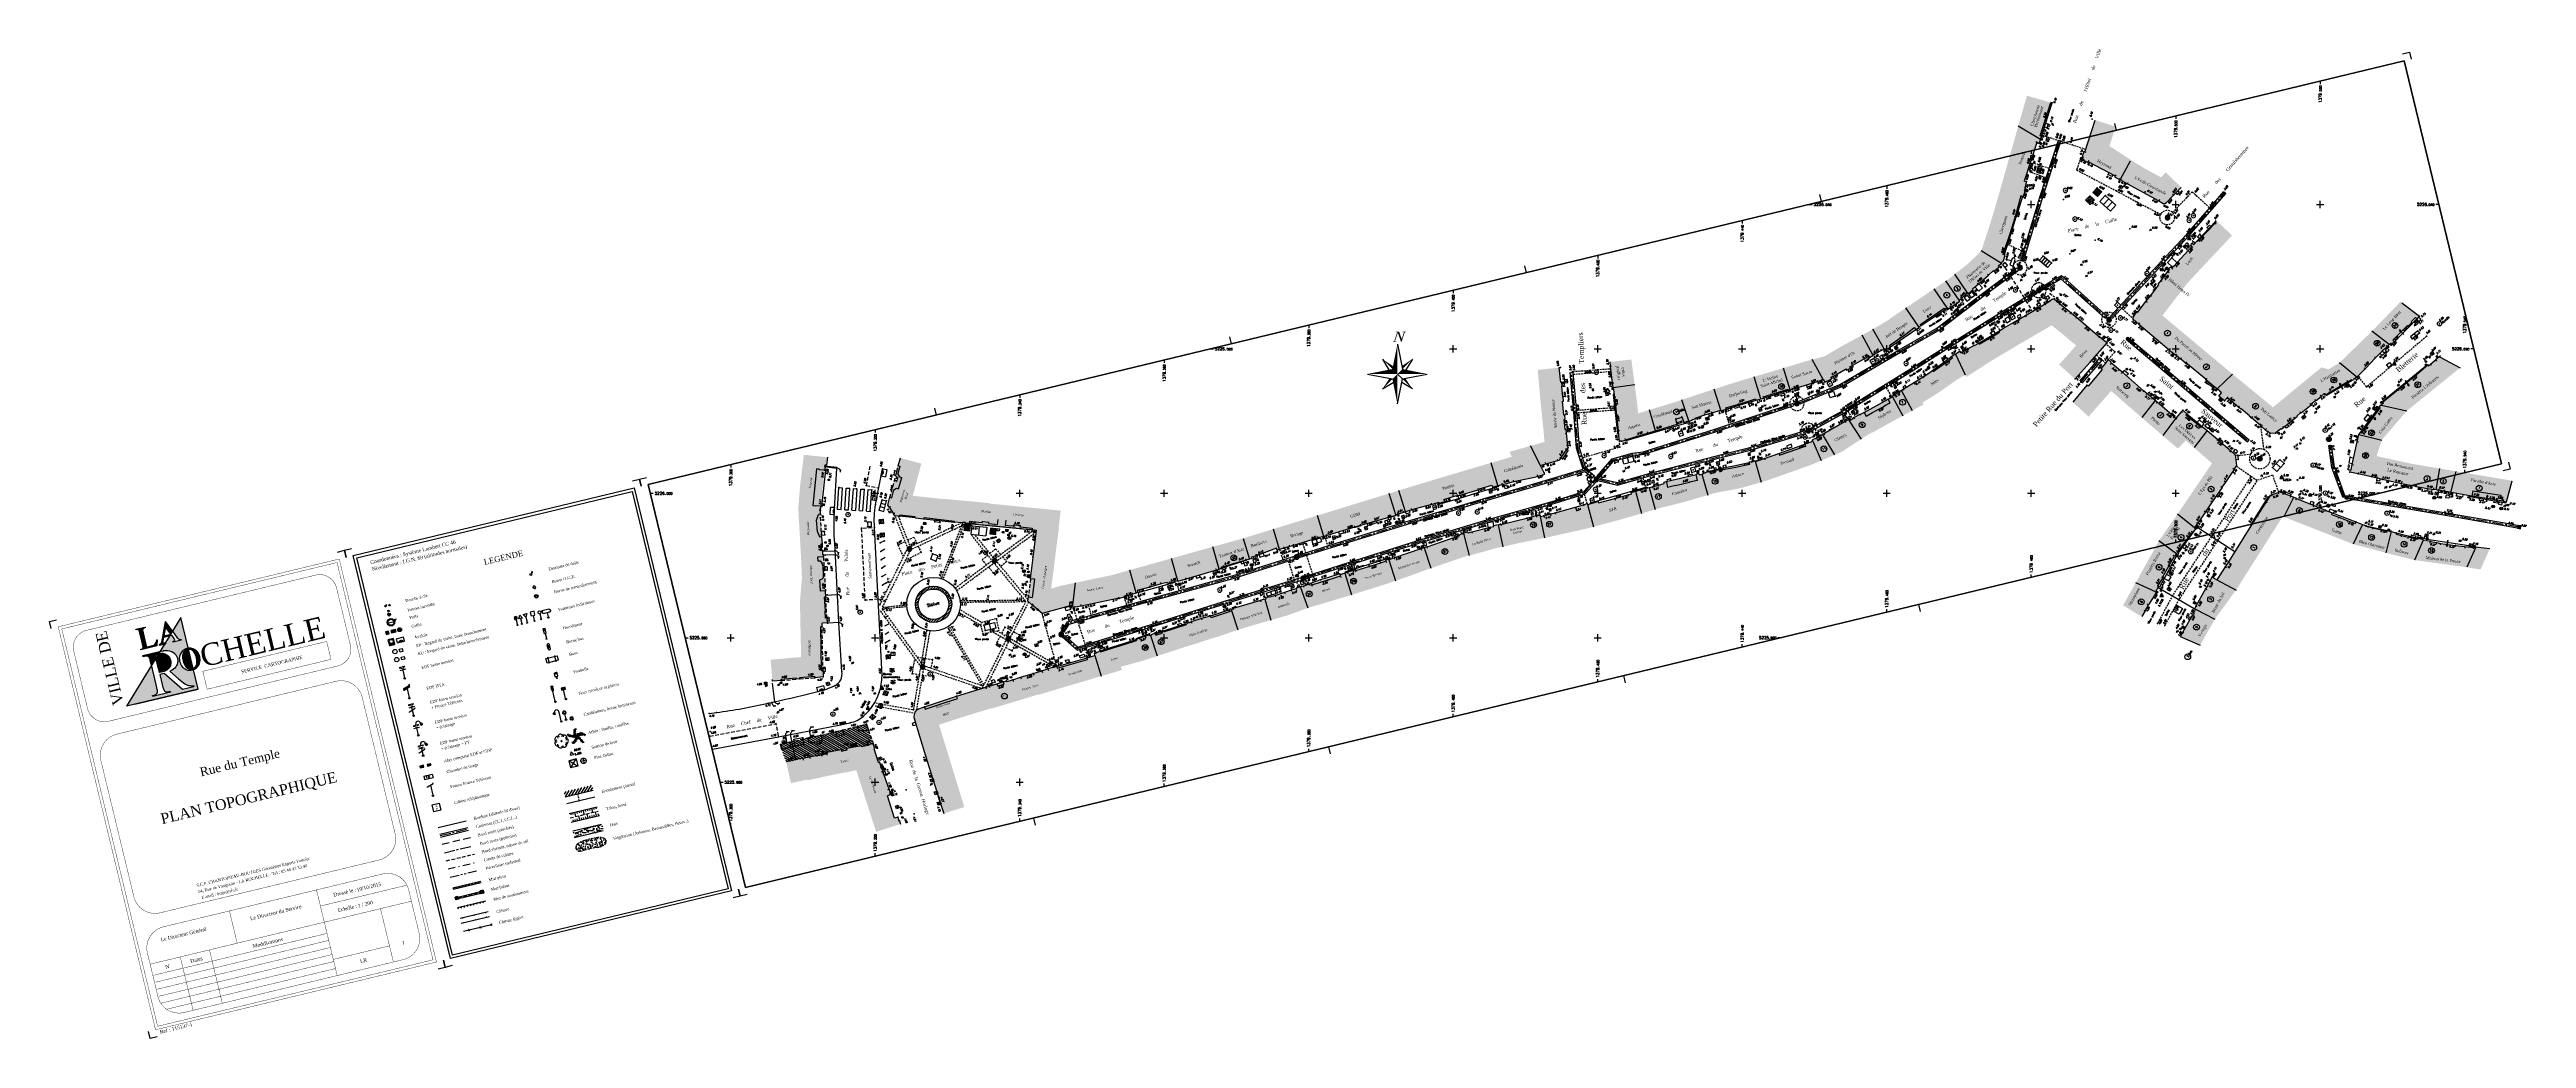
# Model space of a CAD drawing. Header units: metres. Extents: x 1379206 to 1379549, y 5225925 to 5226061.
import ezdxf
from ezdxf.enums import TextEntityAlignment as Align

# ---------------------------------------------------------------- set-up
doc = ezdxf.new("R2010")
doc.units = ezdxf.units.M
doc.header["$LTSCALE"] = 2
doc.header["$PDMODE"] = 32
doc.header["$PDSIZE"] = 0.02
for name, pattern in [('AXES2', [1.125, 0.75, -0.125, 0.125, -0.125]), ('CACHE', [0.375, 0.25, -0.125]), ('CACHE2', [0.1875, 0.125, -0.0625]), ('FANTOME2', [1.25, 0.625, -0.125, 0.125, -0.125, 0.125, -0.125]), ('INTERROMPU', [0.75, 0.5, -0.25]), ('INTERROMPU2', [0.375, 0.25, -0.125]), ('TIRETPT', [1, 0.5, -0.25, 0, -0.25])]:
    doc.linetypes.add(name, pattern=pattern)
doc.layers.get('0').update_dxf_attribs({"color": 2})
for name, color, linetype in [('_BORDURE-A', 7, 'Continuous'), ('_LIM-REVETEMENT', 7, 'INTERROMPU2'), ('_MOBILIER', 7, 'Continuous'), ('_R-EP', 5, 'Continuous'), ('_R-FT', 3, 'Continuous'), ('_R-INCONNU', 7, 'Continuous'), ('AEP_BC_HEX', 4, 'Continuous'), ('AEP_BC_RON', 4, 'Continuous'), ('AEP_BI', 4, 'Continuous'), ('AEP_PI', 4, 'Continuous'), ('BA_COMMERC', 7, 'Continuous'), ('BA_ESCA_PU', 7, 'Continuous'), ('BA_INDIVID', 7, 'Continuous'), ('BA_LEGE', 7, 'Continuous'), ('BA_PASSAGE', 9, 'CACHE2'), ('BA_SEUIL', 8, 'Continuous'), ('BA_SURPLOM', 5, 'CACHE'), ('BA_TRAPPE', 7, 'Continuous'), ('BA_VITRINE', 6, 'Continuous'), ('BANDE_PARK', 7, 'CACHE'), ('BANDE_PIET', 7, 'Continuous'), ('BORD_CC1', 7, 'AXES2'), ('BORD_FE', 7, 'Continuous'), ('BORD_ILOT', 7, 'Continuous'), ('BORD_REVET', 7, 'CACHE2'), ('BORDURETTE', 7, 'Continuous'), ('CARTOUCHE', 7, 'Continuous'), ('EP_ACCODRA', 5, 'Continuous'), ('EP_AVALOIR', 5, 'Continuous'), ('EP_BRANCH', 5, 'Continuous'), ('EP_GRILLE', 5, 'Continuous'), ('EP_GRILLER', 5, 'Continuous'), ('EP_REGARD', 5, 'Continuous'), ('Etat des Lieux', 7, 'Continuous'), ('EU_BRANCH', 3, 'Continuous'), ('EU_REGARD', 3, 'Continuous'), ('EU_TXT_Z', 3, 'Continuous'), ('GDF_BC', 30, 'Continuous'), ('GDF_REG_CA', 30, 'Continuous'), ('GDF_REG_OV', 30, 'Continuous'), ('MO_BARRIER', 7, 'Continuous'), ('MO_BLC_ANT', 7, 'Continuous'), ('MO_BO_ANT', 7, 'Continuous'), ('MO_POUBEL', 7, 'Continuous'), ('MO_TAXI', 7, 'Continuous'), ('MURET', 7, 'Continuous'), ('PAN_DIREC1', 7, 'Continuous'), ('PTT_CHAMB2', 3, 'Continuous'), ('PTT_CHAMB3', 3, 'Continuous'), ('PTT_CHAMB4', 3, 'Continuous'), ('PTT_CHAMBR', 3, 'Continuous'), ('ptt_chambre', 7, 'Continuous'), ('PTT_GRIL_V', 3, 'Continuous'), ('STATION', 6, 'Continuous'), ('STATION_MAT', 6, 'Continuous'), ('SYMBOLE', 7, 'Continuous'), ('TopoAlt', 7, 'Continuous'), ('Topojis', 7, 'Continuous'), ('TXT_DETAIL', 7, 'Continuous'), ('TXT_N_VOIE', 7, 'Continuous'), ('TXT_NAT_BA', 7, 'Continuous'), ('TXT_NOM_BA', 7, 'Continuous'), ('TXT_ROUTE', 7, 'Continuous')]:
    doc.layers.add(name, color=color, linetype=linetype)
doc.styles.get("Standard").update_dxf_attribs({"font": 'romans.shx'})
doc.styles.add('TNR', font='times.ttf', dxfattribs={"width": 0.999})
doc.linetypes.add('ZIGZAG', pattern='A,0.0001,-0.2,[131,ltypeshp.shx,S=0.2,R=0,X=-0.2,Y=0],-0.4,[131,ltypeshp.shx,S=0.2,R=180,X=0.2,Y=0],-0.2', length=0.8001)
pattern_1 = [(329.2077, (1379306.88468, 5225965.23488), (0.1300295, 0.2181934), [])]
pattern_2 = [(63.56684, (1379127.2401, 5225839.3428), (0.9042007, 0.1362123), [0.09525, -1.04775]), (8.56684, (1379127.2401, 5225839.3428), (-0.395387, 0.8872917), [0.0762, -0.8382]), (114.01784, (1379127.31545, 5225839.3541), (0.508818, 1.0235005), [0.08095, -0.89045]), (59.75104, (1379127.1805, 5225839.5897), (1.366887, 0.113602), [0.142875, -1.571625]), (110.2024, (1379127.2944, 5225839.5992), (0.863695, 1.481059), [0.121425, -1.335675]), (4.7508, (1379127.1805, 5225839.5897), (0.863697, 1.481057), [0.1143, -1.2573]), (34.56684, (1379127.3189, 5225839.5578), (0.8568688, -0.3192313), [0.09525, -1.04775]), (339.56684, (1379127.3189, 5225839.5578), (0.084354, 0.9677302), [0.0762, -0.8382]), (85.01824, (1379127.3903, 5225839.5312), (0.9412205, 0.6485005), [0.08095, -0.89045]), (51.06684, (1379127.2401, 5225839.3428), (-0.0841623, 0.4146011), [0, -0.82804, 0, -0.8509, 0, -0.841375]), (21.06684, (1379127.2401, 5225839.3428), (0.2072744, 0.5652988), [0, -0.48514, 0, -0.80899, 0, -0.320675]), (341.06684, (1379126.9648, 5225839.27636), (0.66575524, 0.1311894), [0, -0.3175, 0, -0.9906, 0, -1.31445]), (331.06684, (1379126.84133, 5225839.24657), (0.690157, 0.2973254), [0, -0.41275, 0, -0.65786, 0, -0.93345])]

# ---------------------------------------------------------------- blocks, each defined once
blk = doc.blocks.new('Tcpoint')
at = {"color": 0}
blk.add_point((0, 0), dxfattribs=at)
at = {"layer": 'TopoAlt'}
blk.add_attdef('ALT', (0.2, 0.2), '', height=0.24, dxfattribs=at)
blk = doc.blocks.new('CB003')
at = {"color": 0, "linetype": 'Continuous'}
for p, q in [((0, 0), (0, 1)), ((1, 1), (0, 1)), ((1, 0), (0, 0)), ((0.333, 0), (0.333, 1)), ((0.666, 0), (0.666, 1)), ((1, 0), (1, 1))]:
    blk.add_line(p, q, dxfattribs=at)
blk = doc.blocks.new('CB001')
at = {"color": 0, "linetype": 'Continuous'}
for p, q in [((0, 1), (0, 0)), ((0, 1), (1, 1)), ((0, 0), (1, 0)), ((1, 1), (1, 0))]:
    blk.add_line(p, q, dxfattribs=at)
blk = doc.blocks.new('CB008')
blk.add_hatch(color=0).paths.add_polyline_path([(0.17, 0), (0.83, 0, 0.642037)])
at = {"color": 0}
for points in [[(0, 0.59), (1, 0.59)], [(0, 0), (0, 0.59)], [(0, 0), (0.17, 0)], [(0.17, 0), (0.83, 0)], [(0.83, 0), (1, 0)], [(1, 0), (1, 0.59)]]:
    blk.add_lwpolyline(points, dxfattribs=at)
blk.add_arc((0.5, -0.15), 0.358, 24.596, 155.404, dxfattribs=at)
blk = doc.blocks.new('CB002')
at = {"color": 0, "linetype": 'Continuous'}
for p, q in [((0, 1), (0, 0)), ((0, 1), (1, 1)), ((0, 0), (1, 0)), ((0.5, 1), (0.5, 0)), ((1, 1), (1, 0))]:
    blk.add_line(p, q, dxfattribs=at)
blk = doc.blocks.new('u014')
at = {"color": 0}
blk.add_line((0, 0), (0, 0), dxfattribs=at)
blk.add_circle((0, 0), 0.3, dxfattribs=at)
blk = doc.blocks.new('t003')
at = {"color": 0}
blk.add_line((0, 0), (0, 0), dxfattribs=at)
blk.add_lwpolyline([(0.259834, -0.149954), (-0.000053, 0.3), (-0.259781, -0.150046)], close=True, dxfattribs=at)
blk = doc.blocks.new('CB019')
at = {"color": 0}
for p, q in [((-0.16, -0.06), (0.16, 0.06)), ((-0.13, 0.11), (0.13, -0.11))]:
    blk.add_line(p, q, dxfattribs=at)
at = {"color": 0, "const_width": 0.012}
blk.add_lwpolyline([(-0.03, -0.16), (0.13, -0.11), (0.16, 0.06), (0.03, 0.16), (-0.13, 0.11), (-0.16, -0.06)], close=True, dxfattribs=at)
blk = doc.blocks.new('szpoint')
at = {"color": 0}
blk.add_point((0, 0), dxfattribs=at)
blk = doc.blocks.new('a005')
at = {"color": 0, "const_width": 0.225}
blk.add_lwpolyline([(0.079667, 0.079432, -0.991398), (-0.079667, -0.079432, -0.623481)], format="xyb", dxfattribs=at)
at = {"color": 0}
for points in [[(-0.159334, -0.158863), (0, 0)], [(0, 0), (0.159334, 0.158863)]]:
    blk.add_lwpolyline(points, dxfattribs=at)
for radius in [0.225, 0.048726]:
    blk.add_circle((0, 0), radius, dxfattribs=at)
blk.add_text('PI', height=0.3, dxfattribs=at).set_placement((-0.142677, 0.374719))
blk = doc.blocks.new('a001')
at = {"color": 0}
for points in [[(0.160355, 0.160355), (0.070711, 0.070711)], [(-0.070711, -0.070711), (-0.160355, -0.160355)]]:
    blk.add_lwpolyline(points, dxfattribs=at)
blk.add_circle((0, 0), 0.1, dxfattribs=at)
blk = doc.blocks.new('CB013')
at = {"color": 0}
blk.add_line((0, 0), (0, 0), dxfattribs=at)
blk.add_lwpolyline([(-0.15, -0.15), (-0.15, 0.15), (0.15, 0.15), (0.15, -0.15)], close=True, dxfattribs=at)
blk = doc.blocks.new('CB005')
at = {"color": 0}
for p, q in [((-0.25, 0.21), (-0.25, -0.21)), ((-0.15, 0.29), (-0.15, -0.29)), ((-0.05, 0.32), (-0.05, -0.32)), ((0.05, 0.32), (0.05, -0.32)), ((0.15, 0.29), (0.15, -0.29)), ((0.25, 0.21), (0.25, -0.21))]:
    blk.add_line(p, q, dxfattribs=at)
blk.add_circle((0, 0), 0.324, dxfattribs=at)
blk = doc.blocks.new('CB015')
at = {"color": 0}
blk.add_line((0, 0), (0, 0), dxfattribs=at)
blk.add_lwpolyline([(-0.25, -0.25), (-0.25, 0.25), (0.25, 0.25), (0.25, -0.25)], close=True, dxfattribs=at)
blk = doc.blocks.new('CB014')
at = {"color": 0}
blk.add_line((0, 0), (0, 0), dxfattribs=at)
blk.add_lwpolyline([(-0.2, -0.2), (-0.2, 0.2), (0.2, 0.2), (0.2, -0.2)], close=True, dxfattribs=at)
blk = doc.blocks.new('CB012')
at = {"color": 0}
blk.add_line((0, 0), (0, 0), dxfattribs=at)
blk.add_lwpolyline([(-0.1, -0.1), (-0.1, 0.1), (0.1, 0.1), (0.1, -0.1)], close=True, dxfattribs=at)
blk = doc.blocks.new('CB020')
at = {"color": 0}
for p, q in [((-0.21, 0.73), (-0.21, 0.3)), ((0, 0.25), (0, 0.05)), ((0.21, 0.3), (0.21, 0.73))]:
    blk.add_line(p, q, dxfattribs=at)
blk.add_lwpolyline([(-0.21, 0.73, 0.254607), (-0.2, 0.71, 0.078184), (-0.15, 0.69, 0.037786), (-0.09, 0.68, 0.027603), (0, 0.67, 0.027603), (0.09, 0.68, 0.037786), (0.15, 0.69, 0.078184), (0.2, 0.71, 0.254607), (0.21, 0.73, 0.254607), (0.2, 0.75, 0.078184), (0.15, 0.77, 0.037786), (0.09, 0.78, 0.027603), (0, 0.79, 0.027603), (-0.09, 0.78, 0.037786), (-0.15, 0.77, 0.078184), (-0.2, 0.75, 0.254607)], format="xyb", close=True, dxfattribs=at)
blk.add_circle((0, 0), 0.05, dxfattribs=at)
for centre, radius, start, end in [((-0.19, 0.3), 0.0197, 180, 237.1376), ((-0.1, 0.44), 0.187, 237.1376, 255.0197), ((-0.04, 0.67), 0.423, 255.0197, 263.6754), ((0, 1.04), 0.792, 263.6754, 270), ((0, 1.04), 0.792, 270, 276.3246), ((0.04, 0.67), 0.423, 276.3246, 284.9803), ((0.1, 0.44), 0.187, 284.9803, 302.8624), ((0.19, 0.3), 0.0197, 302.8624, 0)]:
    blk.add_arc(centre, radius, start, end, dxfattribs=at)
blk = doc.blocks.new('gu14')
blk.add_line((0, 0), (0, 0))
blk.add_circle((0, 0), 0.5)
blk = doc.blocks.new('gw02')
for p, q in [((-0.1, 0.5), (-0.1, -0.5)), ((0.1, 0.5), (0.1, -0.5)), ((0.1, -0.5), (0.1, -0.5))]:
    blk.add_line(p, q)
for points in [[(-0.5, -0.5), (0.5, -0.5), (0.5, 0.5), (-0.5, 0.5), (-0.5, -0.5)], [(-0.3, 0.5), (-0.3, -0.5)], [(0.3, 0.5), (0.3, -0.5)]]:
    blk.add_lwpolyline(points)
blk = doc.blocks.new('CB006')
at = {"color": 0}
for p, q in [((-0.039996, 0.19998), (-0.039996, -0.19998)), ((0.039996, 0.19998), (0.039996, -0.19998)), ((0.039996, -0.19998), (0.039996, -0.19998))]:
    blk.add_line(p, q, dxfattribs=at)
for points in [[(-0.19998, -0.19998), (0.19998, -0.19998), (0.19998, 0.19998), (-0.19998, 0.19998), (-0.19998, -0.19998)], [(-0.119988, 0.19998), (-0.119988, -0.19998)], [(0.119988, 0.19998), (0.119988, -0.19998)]]:
    blk.add_lwpolyline(points, dxfattribs=at)
blk.add_point((0, 0), dxfattribs=at)
blk = doc.blocks.new('gd06')
blk.add_line((0, 0), (0, 0))
blk.add_lwpolyline([(-0.5, -0.5), (-0.5, 0.5), (0.5, 0.5), (0.5, -0.5)], close=True)
blk = doc.blocks.new('gd05')
blk.add_lwpolyline([(0, 0), (0, 1), (1, 1), (1, 0)], close=True)
blk = doc.blocks.new('CB004')
at = {"color": 0}
for p, q in [((0, 1), (0, 0)), ((0, 1), (1, 1)), ((0, 0), (1, 0)), ((0.25, 1), (0.25, 0)), ((0.5, 1), (0.5, 0)), ((0.75, 1), (0.75, 0)), ((1, 1), (1, 0))]:
    blk.add_line(p, q, dxfattribs=at)
blk = doc.blocks.new('r027')
at = {"color": 0}
blk.add_lwpolyline([(-0.583333, 1.15), (0.35, 1.15), (0.583333, 0.916667), (0.35, 0.683333), (-0.583333, 0.683333)], close=True, dxfattribs=at)
blk.add_lwpolyline([(0, 0.683333), (0, 0.1)], dxfattribs=at)
blk.add_circle((0, 0), 0.1, dxfattribs=at)
blk = doc.blocks.new('d006')
at = {"color": 0}
blk.add_line((0, 0), (0, 0), dxfattribs=at)
blk.add_lwpolyline([(-0.5, -0.5), (-0.5, 0.5), (0.5, 0.5), (0.5, -0.5)], close=True, dxfattribs=at)
blk = doc.blocks.new('gw01')
for p, q in [((0.4, 1), (0.4, 0)), ((0.6, 1), (0.6, 0)), ((0.6, 0), (0.6, 0))]:
    blk.add_line(p, q)
for points in [[(0, 0), (1, 0), (1, 1), (0, 1), (0, 0)], [(0.2, 1), (0.2, 0)], [(0.8, 1), (0.8, 0)]]:
    blk.add_lwpolyline(points)
blk = doc.blocks.new('d007')
at = {"color": 0}
for p, q in [((-0.5, -0.5), (-0.5, 0.5)), ((-0.5, 0.5), (0.5, 0.5)), ((-0.5, -0.5), (0.5, 0.5)), ((0.5, 0.5), (-0.5, 0.5)), ((-0.5, 0.5), (0.5, -0.5)), ((0.5, 0.5), (0.5, -0.5)), ((0.5, -0.5), (-0.5, -0.5))]:
    blk.add_line(p, q, dxfattribs=at)
blk = doc.blocks.new('CB022')
at = {"color": 0}
blk.add_lwpolyline([(0, 0.5, -1.000317), (0, -0.5, -1.000317), (0, 0.5), (0, -0.5)], format="xyb", dxfattribs=at)
blk.add_lwpolyline([(0.5, 0), (-0.5, 0)], dxfattribs=at)
blk = doc.blocks.new('CB027')
at = {"color": 0}
blk.add_ellipse((0, 0), major_axis=(0, -0.147), ratio=0.75, dxfattribs=at)
blk = doc.blocks.new('nord')
for p, q in [((0, 4.14), (0.69, 0.69)), ((-4.14, 0), (-0.69, -0.69)), ((-2.07, 2.07), (-1.18, 0.59)), ((0.69, -0.69), (4.14, 0)), ((2.07, 2.07), (1.18, 0.59)), ((-2.07, -2.07), (-0.59, -1.18)), ((2.07, -2.07), (0.59, -1.18))]:
    blk.add_line(p, q)
blk.add_lwpolyline([(0, -4.14), (0.69, -0.69), (0, 0)])
for points in [[(0, 0), (0, 0), (0, 4.14), (-0.69, 0.69)], [(-4.14, 0), (-0.69, 0.69), (0, 0)], [(-2.07, 2.07), (-0.69, 0.69), (-0.61, 1.1)], [(0, 0), (0, -4.14), (-0.69, -0.69)], [(0, 0), (4.14, 0), (0.69, 0.69)], [(2.07, 2.07), (0.69, 0.69), (0.61, 1.1)], [(-2.07, -2.07), (-0.69, -0.69), (-1.1, -0.61)], [(2.07, -2.07), (0.69, -0.69), (1.1, -0.61)]]:
    blk.add_solid(points)
at = {"style": 'TNR', "oblique": 18, "width": 0.999}
blk.add_text('N', height=1.38, dxfattribs=at).set_placement((-0.69, 4.48))

msp = doc.modelspace()

# ---------------------------------------------------------------- hatches: boundary and pattern name
at = {"layer": 'BA_COMMERC'}
h = msp.add_hatch(color=9, dxfattribs=at)
edge = h.paths.add_edge_path()
edge.add_line((1379479.12, 5226042.31), (1379479.37, 5226043.17))
edge.add_line((1379479.37, 5226043.17), (1379479.06, 5226043.26))
edge.add_line((1379479.06, 5226043.26), (1379480.82, 5226048.61))
edge.add_line((1379480.82, 5226048.61), (1379481.01, 5226048.49))
edge.add_arc((1379481.05, 5226048.61), 0.128, 252.1739, 332.3207)
edge.add_line((1379481.16, 5226048.55), (1379481.44, 5226049.43))
edge.add_line((1379481.44, 5226049.43), (1379482.92, 5226054.05))
edge.add_line((1379482.92, 5226054.05), (1379482.73, 5226054.11))
edge.add_line((1379482.73, 5226054.11), (1379479.41, 5226055.06))
edge.add_line((1379479.41, 5226055.06), (1379476.03, 5226043.18))
edge.add_line((1379476.03, 5226043.18), (1379479.12, 5226042.31))
for points in [[(1379500.77, 5226042.35), (1379498.62, 5226044.45), (1379497.95, 5226043.76), (1379495.66, 5226045.01), (1379493.42, 5226046.39), (1379490.83, 5226048.1), (1379491.7, 5226050.76), (1379488.85, 5226051.69), (1379487.41, 5226047.26), (1379487.27, 5226047.3), (1379487.06, 5226046.64), (1379487.17, 5226046.6), (1379487.07, 5226046.37), (1379487.29, 5226046.23), (1379487.23, 5226046.13), (1379487.84, 5226045.8), (1379487.91, 5226045.92), (1379491.62, 5226043.95), (1379491.55, 5226043.82), (1379492.14, 5226043.5), (1379492.19, 5226043.6), (1379492.53, 5226043.38), (1379492.49, 5226043.32), (1379493.32, 5226042.86), (1379497.67, 5226040.5), (1379498.35, 5226040.1), (1379498.65, 5226040.18), (1379499.71, 5226041.27)], [(1379507.8, 5226035.71), (1379505.62, 5226037.77), (1379505.49, 5226037.63), (1379502.99, 5226034.98), (1379502.47, 5226034.42), (1379502.21, 5226034.67), (1379502.07, 5226034.33), (1379502.22, 5226034.19), (1379499.45, 5226031.19), (1379499.32, 5226031.31), (1379498.97, 5226031.12), (1379499.15, 5226030.98), (1379499.05, 5226030.86), (1379501.5, 5226028.98), (1379502.61, 5226030.18), (1379502.61, 5226030.18), (1379505.18, 5226032.92), (1379507.67, 5226035.57)], [(1379531.11, 5226026.52), (1379527.14, 5226022.43), (1379522.65, 5226018.06), (1379521.14, 5226017.17), (1379520.17, 5226017.44), (1379513.46, 5226011.91), (1379507.85, 5226016.52), (1379498.16, 5226024.62), (1379501.51, 5226028.97), (1379499.05, 5226030.86), (1379497.97, 5226029.48), (1379497.58, 5226028.96), (1379497.67, 5226028.89), (1379496.49, 5226027.36), (1379495.88, 5226026.57), (1379494.72, 5226025.04), (1379494.62, 5226025.11), (1379494.09, 5226024.39), (1379494.1, 5226024.1), (1379494.88, 5226023.41), (1379494.91, 5226023.44), (1379499.09, 5226019.89), (1379499.07, 5226019.86), (1379500.04, 5226019.11), (1379500.66, 5226018.61), (1379501.36, 5226018.03), (1379501.39, 5226018.06), (1379504.22, 5226015.75), (1379504.19, 5226015.71), (1379505.69, 5226014.49), (1379506.12, 5226014.18), (1379506.08, 5226014.14), (1379506.34, 5226013.92), (1379505.97, 5226013.47), (1379506.76, 5226012.79), (1379507.13, 5226013.23), (1379508.7, 5226011.91), (1379509, 5226011.65), (1379509.04, 5226011.7), (1379510.19, 5226010.73), (1379510.16, 5226010.68), (1379510.47, 5226010.43), (1379511.68, 5226009.44), (1379511.84, 5226009.3), (1379512.4, 5226008.79), (1379512.7, 5226008.53), (1379512.74, 5226008.58), (1379513.09, 5226008.29), (1379513.83, 5226008.31), (1379514.54, 5226008.91), (1379514.59, 5226008.85), (1379514.9, 5226009.08), (1379516.49, 5226010.38), (1379516.79, 5226010.61), (1379516.75, 5226010.66), (1379517.29, 5226011.15), (1379517.34, 5226011.08), (1379518.74, 5226012.21), (1379518.68, 5226012.28), (1379519.4, 5226012.83), (1379519.43, 5226012.79), (1379520.17, 5226013.42), (1379520.13, 5226013.46), (1379520.53, 5226013.8), (1379520.61, 5226013.76), (1379520.81, 5226013.65), (1379521.28, 5226013.92), (1379523.84, 5226015.43), (1379524.34, 5226015.71), (1379524.4, 5226015.6), (1379524.63, 5226015.71), (1379524.6, 5226015.76), (1379525.06, 5226016.08), (1379526.22, 5226017.25), (1379527.67, 5226018.74), (1379528.64, 5226019.73), (1379529.25, 5226020.31), (1379529.55, 5226020.59), (1379529.58, 5226020.55), (1379529.78, 5226020.77), (1379529.89, 5226020.66), (1379530.25, 5226021.03), (1379530.06, 5226021.2), (1379532.09, 5226023.25), (1379532.19, 5226023.15), (1379532.69, 5226023.66), (1379532.6, 5226023.74), (1379533.19, 5226024.35), (1379533.37, 5226024.18), (1379533.73, 5226024.54)], [(1379326.39, 5226004.11), (1379326.1, 5226003.04), (1379325.21, 5225999.65), (1379325.83, 5225999.59), (1379327.07, 5225999.46), (1379329.37, 5225999.2), (1379329.37, 5225999.24), (1379335.78, 5225998.65), (1379335.77, 5225998.58), (1379342.02, 5225997.96), (1379345.68, 5225997.61), (1379345.38, 5225995.1), (1379345.42, 5225995.1), (1379345.04, 5225992.23), (1379344.68, 5225989.22), (1379344.66, 5225989.23), (1379344.49, 5225987.8), (1379344.37, 5225986.81), (1379345.84, 5225987.23), (1379352.62, 5225988.64), (1379370.92, 5225993.76), (1379394.96, 5226001.16), (1379399.89, 5226002.64), (1379408.12, 5226005.07), (1379407.79, 5226005.73), (1379412, 5226006.94), (1379412.66, 5226007.14), (1379412.6, 5226007.54), (1379412.5, 5226008.73), (1379412.07, 5226012.93), (1379411.7, 5226017.09), (1379414.68, 5226017.4), (1379414.89, 5226015.36), (1379415.04, 5226015.37), (1379415.09, 5226014.83), (1379415.02, 5226014.82), (1379415.18, 5226013.3), (1379415.21, 5226013.31), (1379415.27, 5226012.76), (1379415.15, 5226012.75), (1379415.32, 5226010.82), (1379415.44, 5226010.83), (1379415.5, 5226010.25), (1379415.36, 5226010.23), (1379415.5, 5226008.84), (1379415.64, 5226008.85), (1379415.69, 5226008.32), (1379415.87, 5226006.63), (1379415.91, 5226006.32), (1379415.71, 5226006.08), (1379414.91, 5226004.88), (1379414.74, 5226004.62), (1379414.46, 5226004.55), (1379412.84, 5226004.06), (1379412.07, 5226003.84), (1379412.57, 5226002.82), (1379412.6, 5226002.83), (1379412.67, 5226002.64), (1379411.67, 5226002.35), (1379408.38, 5226001.63), (1379407.75, 5226001.44), (1379406.81, 5226001.22), (1379406.2, 5226001.08), (1379406.21, 5226001.06), (1379405.45, 5226000.84), (1379405.36, 5226001.14), (1379403.63, 5226000.63), (1379403.65, 5226000.54), (1379403.46, 5226000.48), (1379400.66, 5225999.64), (1379400.48, 5225999.58), (1379400.45, 5225999.68), (1379398.72, 5225999.16), (1379398.82, 5225998.86), (1379398.06, 5225998.63), (1379398.02, 5225998.77), (1379397.02, 5225998.43), (1379394.25, 5225997.69), (1379393.39, 5225997.44), (1379393.4, 5225997.41), (1379393.18, 5225997.35), (1379392.33, 5225997.09), (1379392.05, 5225997.01), (1379392.07, 5225996.92), (1379391.08, 5225996.67), (1379387.18, 5225995.54), (1379386.4, 5225995.31), (1379382.5, 5225994.17), (1379382.08, 5225994.04), (1379381.31, 5225993.84), (1379377.89, 5225992.79), (1379377.41, 5225992.65), (1379376.55, 5225992.39), (1379375.65, 5225992.11), (1379375.56, 5225992.41), (1379372.88, 5225991.4), (1379372.78, 5225991.35), (1379372.08, 5225991.14), (1379372.13, 5225990.99), (1379371.8, 5225990.89), (1379371.35, 5225990.76), (1379367.88, 5225989.58), (1379367.62, 5225989.49), (1379367.63, 5225989.45), (1379367.22, 5225989.34), (1379362.99, 5225988.1), (1379361.91, 5225987.79), (1379361.88, 5225987.9), (1379361.54, 5225987.8), (1379360.76, 5225987.58), (1379360.44, 5225987.51), (1379360.42, 5225987.63), (1379359.58, 5225987.47), (1379358, 5225987.02), (1379356.28, 5225986.54), (1379356.35, 5225986.27), (1379356.12, 5225986.22), (1379356.14, 5225986.17), (1379355.64, 5225986.02), (1379354.67, 5225985.76), (1379354.41, 5225985.7), (1379354.44, 5225985.6), (1379353.78, 5225985.45), (1379353.76, 5225985.55), (1379348.53, 5225984.43), (1379347.73, 5225984.27), (1379347.73, 5225984.31), (1379347.39, 5225984.25), (1379347.31, 5225984.53), (1379346.65, 5225984.34), (1379343.12, 5225983.34), (1379342.54, 5225983.84), (1379342.5, 5225983.81), (1379342.44, 5225983.86), (1379342.48, 5225983.9), (1379341.76, 5225984.52), (1379341.73, 5225984.48), (1379341.66, 5225984.53), (1379341.7, 5225984.57), (1379341.12, 5225985.07), (1379341.2, 5225985.66), (1379341.51, 5225988.16), (1379341.86, 5225991.11), (1379341.82, 5225991.11), (1379341.83, 5225991.19), (1379341.87, 5225991.19), (1379342.05, 5225992.53), (1379342.01, 5225992.53), (1379342.02, 5225992.61), (1379342.06, 5225992.6), (1379342.34, 5225994.92), (1379341.73, 5225994.98), (1379333.06, 5225995.84), (1379332.51, 5225995.88), (1379332.51, 5225995.94), (1379332.08, 5225995.98), (1379332.07, 5225995.9), (1379330.95, 5225996.01), (1379326.75, 5225996.48), (1379325.53, 5225996.6), (1379323.41, 5225996.82), (1379322.73, 5225996.88), (1379322.52, 5225997.17), (1379321.75, 5225998.38), (1379322.05, 5225999.45), (1379323.2, 5226003.82), (1379323.49, 5226004.89)], [(1379528.69, 5226012.47), (1379528.42, 5226012.22), (1379528.38, 5226012.25), (1379528.16, 5226011.94), (1379528.32, 5226011.82), (1379526.42, 5226009.24), (1379526.4, 5226009.26), (1379526.26, 5226009.06), (1379526.28, 5226009.05), (1379525.77, 5226008.36), (1379525.61, 5226008.47), (1379525.35, 5226008.14), (1379525.11, 5226007.13), (1379524.42, 5226004), (1379524.27, 5226003.27), (1379524.17, 5226003.29), (1379524.11, 5226002.94), (1379525.27, 5226002.7), (1379527.9, 5226002.11), (1379528.62, 5226001.93), (1379531.23, 5226001.29), (1379533.25, 5226000.95), (1379533.25, 5226000.89), (1379535.7, 5226000.5), (1379535.71, 5226000.55), (1379536.38, 5226000.43), (1379537.14, 5226000.3), (1379537.91, 5226000.16), (1379540.72, 5225999.64), (1379540.73, 5225999.66), (1379541, 5225999.6), (1379545.34, 5225998.9), (1379545.77, 5225998.83), (1379546.58, 5226001.74), (1379538.83, 5226003.04), (1379536.54, 5226003.43), (1379532.56, 5226004.11), (1379527.8, 5226005.16), (1379528.51, 5226007.37), (1379531.98, 5226011.41), (1379539.37, 5226017.39), (1379536.5, 5226018.91), (1379535.96, 5226018.46), (1379535.28, 5226017.9), (1379534.99, 5226017.66), (1379534.89, 5226017.77), (1379533.31, 5226016.45), (1379530.8, 5226014.38), (1379528.63, 5226012.6), (1379528.72, 5226012.49)], [(1379310.13, 5226005.35), (1379309.6, 5226000.93), (1379309.52, 5225999.93), (1379309.36, 5225997.86), (1379309.54, 5225994.71), (1379309.59, 5225993.8), (1379309.65, 5225992.8), (1379309.82, 5225989.54), (1379309.86, 5225988.32), (1379309.59, 5225984.98), (1379309.66, 5225981.45), (1379309.75, 5225977.32), (1379309.32, 5225977.29), (1379308.81, 5225977.25), (1379306.76, 5225977.07), (1379305.53, 5225976.96), (1379305.79, 5225973.97), (1379307.02, 5225974.08), (1379309.07, 5225974.26), (1379309.56, 5225974.3), (1379311.65, 5225974.46), (1379312.81, 5225974.57), (1379312.79, 5225975.4), (1379312.66, 5225981.51), (1379312.65, 5225982.04), (1379313.36, 5225982.05), (1379313.32, 5225982.74), (1379313.16, 5225985.62), (1379313.12, 5225986.48), (1379312.84, 5225991.21), (1379312.83, 5225991.5), (1379312.76, 5225991.49), (1379312.75, 5225992.06), (1379312.69, 5225992.06), (1379312.64, 5225992.97), (1379312.59, 5225993.96), (1379312.41, 5225997.09), (1379312.45, 5225997.09), (1379312.42, 5225997.62), (1379312.35, 5225997.63), (1379312.37, 5225997.85), (1379312.43, 5225997.84), (1379312.47, 5225998.2), (1379312.98, 5226003.19), (1379313.06, 5226003.64), (1379312.98, 5226003.65), (1379313.01, 5226003.92), (1379313.24, 5226003.89), (1379313.39, 5226004.99), (1379310.15, 5226005.34)], [(1379503.37, 5225978.97), (1379500.61, 5225980.18), (1379500.93, 5225980.74), (1379502.44, 5225983.41), (1379502.73, 5225983.94), (1379502.6, 5225984.02), (1379502.8, 5225984.37), (1379504.13, 5225986.76), (1379504.33, 5225987.14), (1379504.73, 5225987.85), (1379505.01, 5225988.39), (1379505.71, 5225988.03), (1379506.84, 5225989.8), (1379507.29, 5225990.53), (1379510.48, 5225995.64), (1379511.27, 5225996.89), (1379512.5, 5225998.84), (1379513.05, 5225999.71), (1379513.31, 5225999.8), (1379514.16, 5226000.1), (1379514.42, 5226000.19), (1379514.94, 5225999.98), (1379515.91, 5225999.6), (1379516.71, 5225999.28), (1379519.13, 5225998.3), (1379519.7, 5225998.08), (1379520.72, 5225997.66), (1379521.09, 5225997.5), (1379521.11, 5225997.55), (1379521.67, 5225997.3), (1379521.58, 5225997.07), (1379522.56, 5225996.69), (1379524.86, 5225995.8), (1379524.95, 5225996.03), (1379525.84, 5225995.69), (1379525.87, 5225995.67), (1379526.34, 5225995.5), (1379526.32, 5225995.43), (1379527.28, 5225995.21), (1379529.26, 5225994.78), (1379529.28, 5225994.86), (1379529.84, 5225994.72), (1379529.83, 5225994.69), (1379530.53, 5225994.51), (1379530.49, 5225994.35), (1379531.27, 5225994.15), (1379532.18, 5225993.93), (1379533.45, 5225993.61), (1379533.49, 5225993.78), (1379534.28, 5225993.58), (1379534.26, 5225993.53), (1379534.76, 5225993.45), (1379534.75, 5225993.4), (1379535.25, 5225993.32), (1379536.14, 5225993.17), (1379536.64, 5225993.07), (1379538.73, 5225992.77), (1379540.03, 5225992.62), (1379541.25, 5225992.48), (1379541.48, 5225992.46), (1379541.49, 5225992.58), (1379543.48, 5225992.38), (1379542.18, 5225989.45), (1379540.27, 5225989.77), (1379533.03, 5225990.75), (1379529.08, 5225991.76), (1379524.55, 5225992.97), (1379514.97, 5225996.74), (1379514.82, 5225996.82), (1379508.35, 5225986.61), (1379505.41, 5225982.57)], [(1379308.34, 5225959.87), (1379307.69, 5225962.8), (1379310, 5225963.31), (1379310.89, 5225963.51), (1379311.77, 5225963.7), (1379311.85, 5225963.6), (1379312.59, 5225963.76), (1379313.28, 5225963.91), (1379313.32, 5225963.92), (1379313.28, 5225964.14), (1379313.31, 5225964.14), (1379315.28, 5225964.53), (1379315.32, 5225964.31), (1379316.11, 5225964.46), (1379316.06, 5225964.69), (1379318.08, 5225965.08), (1379318.11, 5225964.9), (1379318.96, 5225965.07), (1379318.9, 5225965.31), (1379318.92, 5225965.32), (1379318.98, 5225965.07), (1379319.09, 5225965.1), (1379319.07, 5225965.19), (1379319.73, 5225965.35), (1379319.97, 5225964.65), (1379319.84, 5225964.6), (1379320.48, 5225962.71), (1379320.62, 5225962.76), (1379320.85, 5225962.14), (1379320.74, 5225962.1), (1379320.79, 5225961.98), (1379320.86, 5225962), (1379321.05, 5225961.49), (1379321.92, 5225959.03), (1379322.11, 5225958.51), (1379321.99, 5225958.47), (1379322.08, 5225958.23), (1379321.69, 5225958.09), (1379322.67, 5225955.02), (1379323.13, 5225955.16), (1379323.29, 5225954.63), (1379323.36, 5225954.65), (1379323.5, 5225954.21), (1379320.13, 5225953.12), (1379317.39, 5225961.65), (1379313.54, 5225960.9), (1379313.24, 5225960.83), (1379310.64, 5225960.26), (1379310.56, 5225960.36)]]:
    msp.add_hatch(color=9, dxfattribs=at).paths.add_polyline_path(points)
h = msp.add_hatch(color=9, dxfattribs=at)
edge = h.paths.add_edge_path()
edge.add_line((1379459.84, 5226019.83), (1379460.52, 5226020.29))
edge.add_line((1379460.52, 5226020.29), (1379464.03, 5226022.66))
edge.add_line((1379464.03, 5226022.66), (1379464.49, 5226022.97))
edge.add_line((1379464.49, 5226022.97), (1379464.44, 5226023.04))
edge.add_line((1379464.44, 5226023.04), (1379464.75, 5226023.24))
edge.add_line((1379464.75, 5226023.24), (1379468.09, 5226025.46))
edge.add_line((1379468.09, 5226025.46), (1379468.38, 5226025.69))
edge.add_line((1379468.38, 5226025.69), (1379468.49, 5226025.52))
edge.add_line((1379468.49, 5226025.52), (1379468.86, 5226025.77))
edge.add_line((1379468.86, 5226025.77), (1379469.75, 5226026.35))
edge.add_line((1379469.75, 5226026.35), (1379470.11, 5226026.59))
edge.add_line((1379470.11, 5226026.59), (1379470.01, 5226026.73))
edge.add_line((1379470.01, 5226026.73), (1379470.37, 5226026.97))
edge.add_line((1379470.37, 5226026.97), (1379471.04, 5226027.64))
edge.add_line((1379471.04, 5226027.64), (1379471.17, 5226027.75))
edge.add_line((1379471.17, 5226027.75), (1379471.28, 5226027.63))
edge.add_line((1379471.28, 5226027.63), (1379471.97, 5226028.23))
edge.add_line((1379471.97, 5226028.23), (1379471.89, 5226028.33))
edge.add_line((1379471.89, 5226028.33), (1379472.64, 5226028.95))
edge.add_line((1379472.64, 5226028.95), (1379474.07, 5226030.2))
edge.add_line((1379474.07, 5226030.2), (1379474.78, 5226030.85))
edge.add_line((1379474.78, 5226030.85), (1379474.86, 5226030.75))
edge.add_line((1379474.86, 5226030.75), (1379475.56, 5226031.36))
edge.add_line((1379475.56, 5226031.36), (1379475.44, 5226031.5))
edge.add_line((1379475.44, 5226031.5), (1379475.9, 5226031.8))
edge.add_line((1379475.9, 5226031.8), (1379476.01, 5226032.16))
edge.add_line((1379476.01, 5226032.16), (1379476.13, 5226032.12))
edge.add_line((1379476.13, 5226032.12), (1379476.4, 5226032.97))
edge.add_line((1379476.4, 5226032.97), (1379476.27, 5226033.01))
edge.add_line((1379476.27, 5226033.01), (1379477.18, 5226035.93))
edge.add_line((1379477.18, 5226035.93), (1379477.88, 5226038.26))
edge.add_line((1379477.88, 5226038.26), (1379477.93, 5226038.29))
edge.add_line((1379477.93, 5226038.29), (1379478.79, 5226041.12))
edge.add_line((1379478.79, 5226041.12), (1379478.89, 5226041.08))
edge.add_line((1379478.89, 5226041.08), (1379479.17, 5226041.91))
edge.add_line((1379479.17, 5226041.91), (1379479.06, 5226041.95))
edge.add_line((1379479.06, 5226041.95), (1379479.15, 5226042.31))
edge.add_line((1379479.15, 5226042.31), (1379476.03, 5226043.18))
edge.add_line((1379476.03, 5226043.18), (1379474.88, 5226039.15))
edge.add_line((1379474.88, 5226039.15), (1379474.17, 5226036.86))
edge.add_line((1379474.17, 5226036.86), (1379473.09, 5226033.56))
edge.add_line((1379473.09, 5226033.56), (1379471.24, 5226031.77))
edge.add_line((1379471.24, 5226031.77), (1379469.08, 5226030.06))
edge.add_line((1379469.08, 5226030.06), (1379468.65, 5226029.72))
edge.add_line((1379468.65, 5226029.72), (1379465.36, 5226027.49))
edge.add_line((1379465.36, 5226027.49), (1379464.7, 5226027.04))
edge.add_line((1379464.7, 5226027.04), (1379461.05, 5226024.6))
edge.add_line((1379461.05, 5226024.6), (1379460.14, 5226023.94))
edge.add_line((1379460.14, 5226023.94), (1379458.69, 5226023.08))
edge.add_line((1379458.69, 5226023.08), (1379456.47, 5226021.83))
edge.add_line((1379456.47, 5226021.83), (1379453.89, 5226020.43))
edge.add_line((1379453.89, 5226020.43), (1379451.37, 5226018.96))
edge.add_line((1379451.37, 5226018.96), (1379448.62, 5226018.23))
edge.add_line((1379448.62, 5226018.23), (1379444.46, 5226016.97))
edge.add_line((1379444.46, 5226016.97), (1379443.58, 5226016.71))
edge.add_line((1379443.58, 5226016.71), (1379440.15, 5226015.7))
edge.add_line((1379440.15, 5226015.7), (1379438.6, 5226015.23))
edge.add_line((1379438.6, 5226015.23), (1379434.09, 5226013.76))
edge.add_line((1379434.09, 5226013.76), (1379431, 5226012.73))
edge.add_line((1379431, 5226012.73), (1379429.36, 5226012.21))
edge.add_line((1379429.36, 5226012.21), (1379427.14, 5226011.54))
edge.add_line((1379427.14, 5226011.54), (1379425.61, 5226011.06))
edge.add_line((1379425.61, 5226011.06), (1379425.45, 5226012.49))
edge.add_line((1379425.45, 5226012.49), (1379425.29, 5226013.72))
edge.add_line((1379425.29, 5226013.72), (1379424.73, 5226018))
edge.add_line((1379424.73, 5226018), (1379424.64, 5226018.53))
edge.add_line((1379424.64, 5226018.53), (1379421.66, 5226018.19))
edge.add_line((1379421.66, 5226018.19), (1379421.73, 5226017.6))
edge.add_line((1379421.73, 5226017.6), (1379422.02, 5226015.24))
edge.add_line((1379422.02, 5226015.24), (1379422.09, 5226014.66))
edge.add_line((1379422.09, 5226014.66), (1379422.14, 5226014.67))
edge.add_line((1379422.14, 5226014.67), (1379422.32, 5226013.33))
edge.add_line((1379422.32, 5226013.33), (1379422.48, 5226012.13))
edge.add_line((1379422.48, 5226012.13), (1379422.62, 5226010.82))
edge.add_line((1379422.62, 5226010.82), (1379422.85, 5226008.64))
edge.add_line((1379422.85, 5226008.64), (1379422.89, 5226008.02))
edge.add_line((1379422.89, 5226008.02), (1379422.86, 5226008.01))
edge.add_line((1379422.86, 5226008.01), (1379422.92, 5226007.44))
edge.add_line((1379422.92, 5226007.44), (1379423.11, 5226007.27))
edge.add_line((1379423.11, 5226007.27), (1379423.34, 5226007.2))
edge.add_line((1379423.34, 5226007.2), (1379423.87, 5226007.37))
edge.add_line((1379423.87, 5226007.37), (1379423.86, 5226007.41))
edge.add_line((1379423.86, 5226007.41), (1379426.91, 5226008.32))
edge.add_line((1379426.91, 5226008.32), (1379428.02, 5226008.67))
edge.add_line((1379428.02, 5226008.67), (1379431.01, 5226009.58))
edge.add_line((1379431.01, 5226009.58), (1379431.92, 5226009.81))
edge.add_line((1379431.92, 5226009.81), (1379432.61, 5226010.05))
edge.add_line((1379432.61, 5226010.05), (1379432.63, 5226010))
edge.add_line((1379432.63, 5226010), (1379433.1, 5226010.14))
edge.add_line((1379433.1, 5226010.14), (1379433.08, 5226010.2))
edge.add_line((1379433.08, 5226010.2), (1379433.52, 5226010.33))
edge.add_line((1379433.52, 5226010.33), (1379433.5, 5226010.41))
edge.add_line((1379433.5, 5226010.41), (1379434.83, 5226010.85))
edge.add_line((1379434.83, 5226010.85), (1379435.78, 5226011.15))
edge.add_line((1379435.78, 5226011.15), (1379437.04, 5226011.52))
edge.add_line((1379437.04, 5226011.52), (1379437.06, 5226011.44))
edge.add_line((1379437.06, 5226011.44), (1379437.78, 5226011.63))
edge.add_line((1379437.78, 5226011.63), (1379439.56, 5226012.19))
edge.add_line((1379439.56, 5226012.19), (1379441.94, 5226012.88))
edge.add_line((1379441.94, 5226012.88), (1379442.98, 5226013.17))
edge.add_line((1379442.98, 5226013.17), (1379446.41, 5226014.27))
edge.add_line((1379446.41, 5226014.27), (1379446.97, 5226014.41))
edge.add_line((1379446.97, 5226014.41), (1379450.41, 5226015.5))
edge.add_line((1379450.41, 5226015.5), (1379451.21, 5226015.76))
edge.add_line((1379451.21, 5226015.76), (1379451.42, 5226015.4))
edge.add_line((1379451.42, 5226015.4), (1379451.77, 5226015.59))
edge.add_line((1379451.77, 5226015.59), (1379451.8, 5226015.54))
edge.add_line((1379451.8, 5226015.54), (1379452.41, 5226015.88))
edge.add_line((1379452.41, 5226015.88), (1379452.31, 5226016.04))
edge.add_line((1379452.31, 5226016.04), (1379454.39, 5226017.25))
edge.add_line((1379454.39, 5226017.25), (1379454.49, 5226017.07))
edge.add_line((1379454.49, 5226017.07), (1379455, 5226017.35))
edge.add_line((1379455, 5226017.35), (1379454.91, 5226017.51))
edge.add_line((1379454.91, 5226017.51), (1379457.53, 5226018.98))
edge.add_line((1379457.53, 5226018.98), (1379457.62, 5226018.82))
edge.add_line((1379457.62, 5226018.82), (1379458.09, 5226019.09))
edge.add_line((1379458.09, 5226019.09), (1379458.04, 5226019.17))
edge.add_line((1379458.04, 5226019.17), (1379458.11, 5226019.19))
edge.add_line((1379458.11, 5226019.19), (1379458.14, 5226019.15))
edge.add_line((1379458.14, 5226019.15), (1379458.31, 5226019.27))
edge.add_line((1379458.31, 5226019.27), (1379459.24, 5226019.76))
edge.add_line((1379459.24, 5226019.76), (1379459.65, 5226020))
edge.add_line((1379459.65, 5226020), (1379459.72, 5226019.91))
edge.add_arc((1379459.87, 5226020.02), 0.187, 216.5712, 261.0281)
h = msp.add_hatch(color=9, dxfattribs=at)
edge = h.paths.add_edge_path()
edge.add_line((1379365.42, 5225982.74), (1379365.42, 5225982.75))
edge.add_line((1379365.42, 5225982.75), (1379365.34, 5225982.73))
edge.add_line((1379365.34, 5225982.73), (1379365.29, 5225982.69))
edge.add_line((1379365.29, 5225982.69), (1379365.17, 5225982.66))
edge.add_line((1379365.17, 5225982.66), (1379363.75, 5225982.21))
edge.add_line((1379363.75, 5225982.21), (1379363.63, 5225982.17))
edge.add_line((1379363.63, 5225982.17), (1379363.57, 5225982.17))
edge.add_line((1379363.57, 5225982.17), (1379363.49, 5225982.15))
edge.add_line((1379363.49, 5225982.15), (1379363.5, 5225982.11))
edge.add_line((1379363.5, 5225982.11), (1379363.19, 5225982.02))
edge.add_line((1379363.19, 5225982.02), (1379363.17, 5225982.1))
edge.add_line((1379363.17, 5225982.1), (1379362.97, 5225982.02))
edge.add_line((1379362.97, 5225982.02), (1379363, 5225981.91))
edge.add_line((1379363, 5225981.91), (1379359.86, 5225980.92))
edge.add_line((1379359.86, 5225980.92), (1379359.83, 5225981.01))
edge.add_line((1379359.83, 5225981.01), (1379359.61, 5225980.93))
edge.add_line((1379359.61, 5225980.93), (1379359.65, 5225980.83))
edge.add_line((1379359.65, 5225980.83), (1379358.8, 5225980.55))
edge.add_line((1379358.8, 5225980.55), (1379358.76, 5225980.66))
edge.add_line((1379358.76, 5225980.66), (1379358.56, 5225980.6))
edge.add_line((1379358.56, 5225980.6), (1379358.58, 5225980.53))
edge.add_line((1379358.58, 5225980.53), (1379358.22, 5225980.42))
edge.add_line((1379358.22, 5225980.42), (1379358.24, 5225980.36))
edge.add_line((1379358.24, 5225980.36), (1379358, 5225980.28))
edge.add_line((1379358, 5225980.28), (1379357.98, 5225980.35))
edge.add_line((1379357.98, 5225980.35), (1379357.39, 5225980.2))
edge.add_line((1379357.39, 5225980.2), (1379356.61, 5225979.94))
edge.add_line((1379356.61, 5225979.94), (1379356.13, 5225979.78))
edge.add_line((1379356.13, 5225979.78), (1379351.16, 5225978.21))
edge.add_line((1379351.16, 5225978.21), (1379350.96, 5225978.15))
edge.add_line((1379350.96, 5225978.15), (1379350.98, 5225978.11))
edge.add_line((1379350.98, 5225978.11), (1379350.6, 5225977.98))
edge.add_line((1379350.6, 5225977.98), (1379350.62, 5225977.9))
edge.add_line((1379350.62, 5225977.9), (1379350.34, 5225977.82))
edge.add_line((1379350.34, 5225977.82), (1379350.42, 5225977.56))
edge.add_line((1379350.42, 5225977.56), (1379349.32, 5225977.23))
edge.add_line((1379349.32, 5225977.23), (1379345.15, 5225976))
edge.add_line((1379345.15, 5225976), (1379344.55, 5225975.82))
edge.add_line((1379344.55, 5225975.82), (1379344.53, 5225975.89))
edge.add_line((1379344.53, 5225975.89), (1379343.91, 5225975.7))
edge.add_line((1379343.91, 5225975.7), (1379343.06, 5225975.43))
edge.add_line((1379343.06, 5225975.43), (1379341.87, 5225975.07))
edge.add_line((1379341.87, 5225975.07), (1379340.13, 5225974.53))
edge.add_line((1379340.13, 5225974.53), (1379339.03, 5225974.19))
edge.add_line((1379339.03, 5225974.19), (1379338.2, 5225973.95))
edge.add_line((1379338.2, 5225973.95), (1379338.18, 5225974.02))
edge.add_line((1379338.18, 5225974.02), (1379337.72, 5225973.91))
edge.add_line((1379337.72, 5225973.91), (1379336.85, 5225973.63))
edge.add_line((1379336.85, 5225973.63), (1379335.77, 5225973.28))
edge.add_line((1379335.77, 5225973.28), (1379335.29, 5225973.14))
edge.add_line((1379335.29, 5225973.14), (1379331.24, 5225971.9))
edge.add_line((1379331.24, 5225971.9), (1379326.81, 5225970.45))
edge.add_line((1379326.81, 5225970.45), (1379325.91, 5225970.11))
edge.add_arc((1379326.61, 5225969.13), 1.2, 125.3317, 197.0321)
edge.add_line((1379325.46, 5225968.78), (1379327.03, 5225963.59))
edge.add_line((1379327.03, 5225963.59), (1379328.79, 5225957.9))
edge.add_line((1379328.79, 5225957.9), (1379329.05, 5225957.06))
edge.add_line((1379329.05, 5225957.06), (1379329.48, 5225955.67))
edge.add_line((1379329.48, 5225955.67), (1379332.34, 5225956.55))
edge.add_line((1379332.34, 5225956.55), (1379331.91, 5225957.95))
edge.add_line((1379331.91, 5225957.95), (1379331.65, 5225958.79))
edge.add_line((1379331.65, 5225958.79), (1379328.84, 5225967.96))
edge.add_line((1379328.84, 5225967.96), (1379332.15, 5225969.04))
edge.add_line((1379332.15, 5225969.04), (1379335.95, 5225970.2))
edge.add_line((1379335.95, 5225970.2), (1379335.96, 5225970.16))
edge.add_line((1379335.96, 5225970.16), (1379339.9, 5225971.32))
edge.add_line((1379339.9, 5225971.32), (1379341.02, 5225971.67))
edge.add_line((1379341.02, 5225971.67), (1379342.53, 5225972.13))
edge.add_line((1379342.53, 5225972.13), (1379342.54, 5225972.08))
edge.add_line((1379342.54, 5225972.08), (1379346.01, 5225973.13))
edge.add_line((1379346.01, 5225973.13), (1379350.16, 5225974.35))
edge.add_line((1379350.16, 5225974.35), (1379354.15, 5225975.53))
edge.add_line((1379354.15, 5225975.53), (1379354.01, 5225975.98))
edge.add_line((1379354.01, 5225975.98), (1379356, 5225976.54))
edge.add_line((1379356, 5225976.54), (1379356.88, 5225976.77))
edge.add_line((1379356.88, 5225976.77), (1379358.53, 5225977.31))
edge.add_line((1379358.53, 5225977.31), (1379361.96, 5225978.42))
edge.add_line((1379361.96, 5225978.42), (1379362.37, 5225978.55))
edge.add_line((1379362.37, 5225978.55), (1379362.77, 5225978.7))
edge.add_line((1379362.77, 5225978.7), (1379364.49, 5225979.22))
edge.add_line((1379364.49, 5225979.22), (1379365.99, 5225979.71))
edge.add_line((1379365.99, 5225979.71), (1379366.71, 5225979.94))
edge.add_line((1379366.71, 5225979.94), (1379367.36, 5225980.13))
edge.add_line((1379367.36, 5225980.13), (1379370.26, 5225981.11))
edge.add_line((1379370.26, 5225981.11), (1379371.88, 5225981.61))
edge.add_line((1379371.88, 5225981.61), (1379371.88, 5225981.61))
edge.add_line((1379371.88, 5225981.61), (1379376.97, 5225983.07))
edge.add_line((1379376.97, 5225983.07), (1379380.02, 5225984.18))
edge.add_line((1379380.02, 5225984.18), (1379382.16, 5225984.8))
edge.add_line((1379382.16, 5225984.8), (1379384.56, 5225985.52))
edge.add_line((1379384.56, 5225985.52), (1379389.3, 5225986.99))
edge.add_line((1379389.3, 5225986.99), (1379390.87, 5225987.49))
edge.add_line((1379390.87, 5225987.49), (1379394.28, 5225988.67))
edge.add_line((1379394.28, 5225988.67), (1379396.5, 5225989.49))
edge.add_line((1379396.5, 5225989.49), (1379397.34, 5225989.77))
edge.add_line((1379397.34, 5225989.77), (1379401.44, 5225991.18))
edge.add_line((1379401.44, 5225991.18), (1379404.43, 5225991.98))
edge.add_line((1379404.43, 5225991.98), (1379405.75, 5225992.36))
edge.add_line((1379405.75, 5225992.36), (1379409.64, 5225993.22))
edge.add_line((1379409.64, 5225993.22), (1379413.26, 5225993.95))
edge.add_line((1379413.26, 5225993.95), (1379416.6, 5225994.7))
edge.add_line((1379416.6, 5225994.7), (1379418.07, 5225995.02))
edge.add_line((1379418.07, 5225995.02), (1379423.17, 5225996.37))
edge.add_line((1379423.17, 5225996.37), (1379425.05, 5225996.91))
edge.add_line((1379425.05, 5225996.91), (1379428.76, 5225998))
edge.add_line((1379428.76, 5225998), (1379431.93, 5225998.78))
edge.add_line((1379431.93, 5225998.78), (1379436.09, 5226000.01))
edge.add_line((1379436.09, 5226000.01), (1379438.77, 5226000.53))
edge.add_line((1379438.77, 5226000.53), (1379439.85, 5226000.74))
edge.add_line((1379439.85, 5226000.74), (1379443.16, 5226001.69))
edge.add_line((1379443.16, 5226001.69), (1379444.53, 5226002.17))
edge.add_line((1379444.53, 5226002.17), (1379445.39, 5226002.47))
edge.add_line((1379445.39, 5226002.47), (1379446.07, 5226002.7))
edge.add_line((1379446.07, 5226002.7), (1379449.64, 5226003.98))
edge.add_line((1379449.64, 5226003.98), (1379453.77, 5226005.74))
edge.add_line((1379453.77, 5226005.74), (1379457.39, 5226008.11))
edge.add_line((1379457.39, 5226008.11), (1379458.28, 5226008.56))
edge.add_line((1379458.28, 5226008.56), (1379461.65, 5226010.42))
edge.add_line((1379461.65, 5226010.42), (1379465.11, 5226012.31))
edge.add_line((1379465.11, 5226012.31), (1379464.94, 5226012.56))
edge.add_line((1379464.94, 5226012.56), (1379466.64, 5226013.61))
edge.add_line((1379466.64, 5226013.61), (1379467.34, 5226014.06))
edge.add_line((1379467.34, 5226014.06), (1379468.08, 5226014.58))
edge.add_line((1379468.08, 5226014.58), (1379468.83, 5226015.12))
edge.add_line((1379468.83, 5226015.12), (1379469.99, 5226015.91))
edge.add_line((1379469.99, 5226015.91), (1379470.87, 5226016.4))
edge.add_line((1379470.87, 5226016.4), (1379471.02, 5226016.11))
edge.add_line((1379471.02, 5226016.11), (1379474.34, 5226018.25))
edge.add_line((1379474.34, 5226018.25), (1379477.07, 5226019.89))
edge.add_line((1379477.07, 5226019.89), (1379478.68, 5226020.86))
edge.add_line((1379478.68, 5226020.86), (1379478.81, 5226020.91))
edge.add_line((1379478.81, 5226020.91), (1379479.84, 5226021.51))
edge.add_line((1379479.84, 5226021.51), (1379480.73, 5226022.04))
edge.add_line((1379480.73, 5226022.04), (1379482.84, 5226023.27))
edge.add_line((1379482.84, 5226023.27), (1379484.32, 5226022.06))
edge.add_line((1379484.32, 5226022.06), (1379484.33, 5226022.06))
edge.add_line((1379484.33, 5226022.06), (1379485.96, 5226020.66))
edge.add_line((1379485.96, 5226020.66), (1379485.99, 5226020.68))
edge.add_line((1379485.99, 5226020.68), (1379486.22, 5226020.48))
edge.add_line((1379486.22, 5226020.48), (1379485.92, 5226020.13))
edge.add_line((1379485.92, 5226020.13), (1379483.85, 5226017.83))
edge.add_line((1379483.85, 5226017.83), (1379486.08, 5226015.83))
edge.add_line((1379486.08, 5226015.83), (1379488.17, 5226018.14))
edge.add_line((1379488.17, 5226018.14), (1379490.51, 5226020.84))
edge.add_line((1379490.51, 5226020.84), (1379490.04, 5226021.18))
edge.add_line((1379490.04, 5226021.18), (1379489.47, 5226021.65))
edge.add_line((1379489.47, 5226021.65), (1379486.29, 5226024.37))
edge.add_line((1379486.29, 5226024.37), (1379485.64, 5226024.92))
edge.add_line((1379485.64, 5226024.92), (1379485.63, 5226024.91))
edge.add_line((1379485.63, 5226024.91), (1379485.5, 5226025.02))
edge.add_line((1379485.5, 5226025.02), (1379483.98, 5226026.25))
edge.add_line((1379483.98, 5226026.25), (1379483.82, 5226026.37))
edge.add_line((1379483.82, 5226026.37), (1379483.81, 5226026.36))
edge.add_line((1379483.81, 5226026.36), (1379483.5, 5226026.61))
edge.add_line((1379483.5, 5226026.61), (1379483.52, 5226026.63))
edge.add_line((1379483.52, 5226026.63), (1379483.22, 5226026.88))
edge.add_line((1379483.22, 5226026.88), (1379483.22, 5226026.91))
edge.add_line((1379483.22, 5226026.91), (1379483.09, 5226026.92))
edge.add_line((1379483.09, 5226026.92), (1379482.95, 5226026.89))
edge.add_line((1379482.95, 5226026.89), (1379482.94, 5226026.92))
edge.add_line((1379482.94, 5226026.92), (1379482.61, 5226026.71))
edge.add_line((1379482.61, 5226026.71), (1379482.64, 5226026.67))
edge.add_line((1379482.64, 5226026.67), (1379482.5, 5226026.58))
edge.add_line((1379482.5, 5226026.58), (1379482.51, 5226026.57))
edge.add_line((1379482.51, 5226026.57), (1379481.93, 5226026.22))
edge.add_line((1379481.93, 5226026.22), (1379479.21, 5226024.63))
edge.add_line((1379479.21, 5226024.63), (1379478.32, 5226024.1))
edge.add_line((1379478.32, 5226024.1), (1379477.44, 5226023.59))
edge.add_line((1379477.44, 5226023.59), (1379476.18, 5226022.86))
edge.add_line((1379476.18, 5226022.86), (1379475.53, 5226022.47))
edge.add_line((1379475.53, 5226022.47), (1379472.75, 5226020.8))
edge.add_line((1379472.75, 5226020.8), (1379472.17, 5226020.46))
edge.add_line((1379472.17, 5226020.46), (1379472.14, 5226020.52))
edge.add_line((1379472.14, 5226020.52), (1379471.25, 5226020))
edge.add_line((1379471.25, 5226020), (1379471.22, 5226020.06))
edge.add_line((1379471.22, 5226020.06), (1379470.4, 5226019.55))
edge.add_line((1379470.4, 5226019.55), (1379470.24, 5226019.47))
edge.add_line((1379470.24, 5226019.47), (1379470.07, 5226019.7))
edge.add_line((1379470.07, 5226019.7), (1379469.51, 5226019.29))
edge.add_line((1379469.51, 5226019.29), (1379469.49, 5226019.31))
edge.add_line((1379469.49, 5226019.31), (1379468.97, 5226018.93))
edge.add_line((1379468.97, 5226018.93), (1379466.34, 5226017.02))
edge.add_line((1379466.34, 5226017.02), (1379465.67, 5226016.55))
edge.add_line((1379465.67, 5226016.55), (1379465.05, 5226016.15))
edge.add_line((1379465.05, 5226016.15), (1379462.26, 5226014.44))
edge.add_line((1379462.26, 5226014.44), (1379461.73, 5226014.08))
edge.add_line((1379461.73, 5226014.08), (1379460.97, 5226013.61))
edge.add_line((1379460.97, 5226013.61), (1379460.73, 5226013.44))
edge.add_line((1379460.73, 5226013.44), (1379460.79, 5226013.36))
edge.add_line((1379460.79, 5226013.36), (1379460.21, 5226013.05))
edge.add_line((1379460.21, 5226013.05), (1379456.88, 5226011.21))
edge.add_line((1379456.88, 5226011.21), (1379456.55, 5226011.05))
edge.add_line((1379456.55, 5226011.05), (1379456.54, 5226011.07))
edge.add_line((1379456.54, 5226011.07), (1379456.33, 5226010.98))
edge.add_line((1379456.33, 5226010.98), (1379455.45, 5226010.49))
edge.add_line((1379455.45, 5226010.49), (1379455.3, 5226010.42))
edge.add_line((1379455.3, 5226010.42), (1379455.32, 5226010.36))
edge.add_line((1379455.32, 5226010.36), (1379454.8, 5226010.04))
edge.add_line((1379454.8, 5226010.04), (1379454.73, 5226010.2))
edge.add_line((1379454.73, 5226010.2), (1379454.27, 5226009.97))
edge.add_line((1379454.27, 5226009.97), (1379451.31, 5226008.29))
edge.add_line((1379451.31, 5226008.29), (1379450.87, 5226008.05))
edge.add_line((1379450.87, 5226008.05), (1379450.18, 5226007.65))
edge.add_line((1379450.18, 5226007.65), (1379449.78, 5226007.43))
edge.add_line((1379449.78, 5226007.43), (1379449.8, 5226007.4))
edge.add_line((1379449.8, 5226007.4), (1379449.7, 5226007.36))
edge.add_line((1379449.7, 5226007.36), (1379449.78, 5226007.2))
edge.add_line((1379449.78, 5226007.2), (1379448.65, 5226006.82))
edge.add_line((1379448.65, 5226006.82), (1379445.08, 5226005.53))
edge.add_line((1379445.08, 5226005.53), (1379443.08, 5226004.84))
edge.add_line((1379443.08, 5226004.84), (1379441.96, 5226004.44))
edge.add_line((1379441.96, 5226004.44), (1379441.94, 5226004.49))
edge.add_line((1379441.94, 5226004.49), (1379441.78, 5226004.45))
edge.add_line((1379441.78, 5226004.45), (1379441.75, 5226004.53))
edge.add_line((1379441.75, 5226004.53), (1379441.64, 5226004.5))
edge.add_line((1379441.64, 5226004.5), (1379441.66, 5226004.43))
edge.add_line((1379441.66, 5226004.43), (1379441.25, 5226004.31))
edge.add_line((1379441.25, 5226004.31), (1379441.23, 5226004.41))
edge.add_line((1379441.23, 5226004.41), (1379440.98, 5226004.37))
edge.add_line((1379440.98, 5226004.37), (1379441, 5226004.28))
edge.add_line((1379441, 5226004.28), (1379439.06, 5226003.84))
edge.add_line((1379439.06, 5226003.84), (1379437.31, 5226003.52))
edge.add_line((1379437.31, 5226003.52), (1379437.04, 5226003.47))
edge.add_line((1379437.04, 5226003.47), (1379437.05, 5226003.43))
edge.add_line((1379437.05, 5226003.43), (1379435.17, 5226003))
edge.add_line((1379435.17, 5226003), (1379435.04, 5226002.97))
edge.add_line((1379435.04, 5226002.97), (1379435.05, 5226002.93))
edge.add_line((1379435.05, 5226002.93), (1379434.9, 5226002.9))
edge.add_line((1379434.9, 5226002.9), (1379434.91, 5226002.85))
edge.add_line((1379434.91, 5226002.85), (1379434.7, 5226002.8))
edge.add_line((1379434.7, 5226002.8), (1379434.71, 5226002.73))
edge.add_line((1379434.71, 5226002.73), (1379434.07, 5226002.54))
edge.add_line((1379434.07, 5226002.54), (1379434.03, 5226002.68))
edge.add_line((1379434.03, 5226002.68), (1379433.99, 5226002.67))
edge.add_line((1379433.99, 5226002.67), (1379433.97, 5226002.75))
edge.add_line((1379433.97, 5226002.75), (1379433.66, 5226002.68))
edge.add_line((1379433.66, 5226002.68), (1379433.68, 5226002.61))
edge.add_line((1379433.68, 5226002.61), (1379433.62, 5226002.59))
edge.add_line((1379433.62, 5226002.59), (1379429.48, 5226001.62))
edge.add_line((1379429.48, 5226001.62), (1379429.18, 5226001.56))
edge.add_line((1379429.18, 5226001.56), (1379429.21, 5226001.47))
edge.add_line((1379429.21, 5226001.47), (1379429.17, 5226001.46))
edge.add_line((1379429.17, 5226001.46), (1379429.2, 5226001.34))
edge.add_line((1379429.2, 5226001.34), (1379428.43, 5226001.13))
edge.add_line((1379428.43, 5226001.13), (1379427.57, 5226000.91))
edge.add_line((1379427.57, 5226000.91), (1379426.68, 5226000.73))
edge.add_line((1379426.68, 5226000.73), (1379425.86, 5226000.47))
edge.add_line((1379425.86, 5226000.47), (1379424.62, 5226000.13))
edge.add_line((1379424.62, 5226000.13), (1379424.71, 5225999.93))
edge.add_line((1379424.71, 5225999.93), (1379424.22, 5225999.79))
edge.add_line((1379424.22, 5225999.79), (1379422.37, 5225999.26))
edge.add_line((1379422.37, 5225999.26), (1379420.12, 5225998.66))
edge.add_line((1379420.12, 5225998.66), (1379420.06, 5225998.86))
edge.add_line((1379420.06, 5225998.86), (1379418.61, 5225998.43))
edge.add_line((1379418.61, 5225998.43), (1379418.56, 5225998.57))
edge.add_line((1379418.56, 5225998.57), (1379418.05, 5225998.42))
edge.add_line((1379418.05, 5225998.42), (1379414.1, 5225997.3))
edge.add_line((1379414.1, 5225997.3), (1379413.51, 5225997.14))
edge.add_line((1379413.51, 5225997.14), (1379412.54, 5225996.86))
edge.add_line((1379412.54, 5225996.86), (1379412.06, 5225996.77))
edge.add_line((1379412.06, 5225996.77), (1379412.03, 5225996.96))
edge.add_line((1379412.03, 5225996.96), (1379411.53, 5225996.88))
edge.add_line((1379411.53, 5225996.88), (1379406.58, 5225995.67))
edge.add_line((1379406.58, 5225995.67), (1379406.57, 5225995.72))
edge.add_line((1379406.57, 5225995.72), (1379406.22, 5225995.64))
edge.add_line((1379406.22, 5225995.64), (1379406.21, 5225995.7))
edge.add_line((1379406.21, 5225995.7), (1379405.58, 5225995.54))
edge.add_line((1379405.58, 5225995.54), (1379405.61, 5225995.39))
edge.add_line((1379405.61, 5225995.39), (1379405.1, 5225995.29))
edge.add_line((1379405.1, 5225995.29), (1379402.59, 5225994.67))
edge.add_line((1379402.59, 5225994.67), (1379402.07, 5225994.51))
edge.add_line((1379402.07, 5225994.51), (1379402.03, 5225994.66))
edge.add_line((1379402.03, 5225994.66), (1379401.4, 5225994.5))
edge.add_line((1379401.4, 5225994.5), (1379401.42, 5225994.43))
edge.add_line((1379401.42, 5225994.43), (1379400.89, 5225994.32))
edge.add_line((1379400.89, 5225994.32), (1379400.93, 5225994.14))
edge.add_line((1379400.93, 5225994.14), (1379400.62, 5225994.07))
edge.add_line((1379400.62, 5225994.07), (1379396.38, 5225992.61))
edge.add_line((1379396.38, 5225992.61), (1379395.54, 5225992.33))
edge.add_line((1379395.54, 5225992.33), (1379391.86, 5225991.05))
edge.add_line((1379391.86, 5225991.05), (1379391.09, 5225990.79))
edge.add_line((1379391.09, 5225990.79), (1379391.08, 5225990.85))
edge.add_line((1379391.08, 5225990.85), (1379390.65, 5225990.74))
edge.add_line((1379390.65, 5225990.74), (1379390.68, 5225990.6))
edge.add_line((1379390.68, 5225990.6), (1379389.93, 5225990.34))
edge.add_line((1379389.93, 5225990.34), (1379388.4, 5225989.86))
edge.add_line((1379388.4, 5225989.86), (1379386.5, 5225989.27))
edge.add_line((1379386.5, 5225989.27), (1379386.46, 5225989.4))
edge.add_line((1379386.46, 5225989.4), (1379386.14, 5225989.3))
edge.add_line((1379386.14, 5225989.3), (1379385.39, 5225989.06))
edge.add_line((1379385.39, 5225989.06), (1379385, 5225988.94))
edge.add_line((1379385, 5225988.94), (1379384.35, 5225988.72))
edge.add_line((1379384.35, 5225988.72), (1379380.38, 5225987.48))
edge.add_line((1379380.38, 5225987.48), (1379380.12, 5225987.43))
edge.add_line((1379380.12, 5225987.43), (1379379.3, 5225987.16))
edge.add_line((1379379.3, 5225987.16), (1379378.88, 5225987.05))
edge.add_line((1379378.88, 5225987.05), (1379378.9, 5225986.98))
edge.add_line((1379378.9, 5225986.98), (1379378.83, 5225986.95))
edge.add_line((1379378.83, 5225986.95), (1379378.79, 5225987.07))
edge.add_line((1379378.79, 5225987.07), (1379378.29, 5225986.9))
edge.add_line((1379378.29, 5225986.9), (1379378.32, 5225986.82))
edge.add_line((1379378.32, 5225986.82), (1379378.24, 5225986.79))
edge.add_line((1379378.24, 5225986.79), (1379377.59, 5225986.58))
edge.add_line((1379377.59, 5225986.58), (1379376.65, 5225986.27))
edge.add_line((1379376.65, 5225986.27), (1379375.41, 5225985.87))
edge.add_line((1379375.41, 5225985.87), (1379374.56, 5225985.6))
edge.add_line((1379374.56, 5225985.6), (1379374.54, 5225985.66))
edge.add_line((1379374.54, 5225985.66), (1379374.02, 5225985.48))
edge.add_line((1379374.02, 5225985.48), (1379374.06, 5225985.35))
edge.add_line((1379374.06, 5225985.35), (1379373.81, 5225985.28))
edge.add_line((1379373.81, 5225985.28), (1379373.79, 5225985.34))
edge.add_line((1379373.79, 5225985.34), (1379373.31, 5225985.18))
edge.add_line((1379373.31, 5225985.18), (1379369.54, 5225984.04))
edge.add_line((1379369.54, 5225984.04), (1379369.25, 5225983.93))
edge.add_line((1379369.25, 5225983.93), (1379369.23, 5225984))
edge.add_line((1379369.23, 5225984), (1379369.01, 5225983.93))
edge.add_line((1379369.01, 5225983.93), (1379369.03, 5225983.86))
edge.add_line((1379369.03, 5225983.86), (1379366.41, 5225983))
edge.add_line((1379366.41, 5225983), (1379366.38, 5225983.09))
edge.add_line((1379366.38, 5225983.09), (1379366.18, 5225983.03))
edge.add_line((1379366.18, 5225983.03), (1379366.2, 5225982.96))
edge.add_line((1379366.2, 5225982.96), (1379365.6, 5225982.76))
edge.add_line((1379365.6, 5225982.76), (1379365.59, 5225982.79))
edge.add_line((1379365.59, 5225982.79), (1379365.42, 5225982.74))
h = msp.add_hatch(color=9, dxfattribs=at)
edge = h.paths.add_edge_path()
edge.add_line((1379485.74, 5226012.64), (1379487.71, 5226014.96))
edge.add_line((1379487.71, 5226014.96), (1379487.86, 5226014.84))
edge.add_line((1379487.86, 5226014.84), (1379489.83, 5226017.16))
edge.add_line((1379489.83, 5226017.16), (1379489.68, 5226017.29))
edge.add_line((1379489.68, 5226017.29), (1379490.3, 5226018.04))
edge.add_line((1379490.3, 5226018.04), (1379490.26, 5226018.08))
edge.add_line((1379490.26, 5226018.08), (1379490.66, 5226018.51))
edge.add_line((1379490.66, 5226018.51), (1379491.08, 5226018.15))
edge.add_line((1379491.08, 5226018.15), (1379491.02, 5226018.08))
edge.add_line((1379491.02, 5226018.08), (1379491.11, 5226018.01))
edge.add_line((1379491.11, 5226018.01), (1379492.15, 5226017.15))
edge.add_line((1379492.15, 5226017.15), (1379492.62, 5226016.76))
edge.add_line((1379492.62, 5226016.76), (1379495.56, 5226014.21))
edge.add_line((1379495.56, 5226014.21), (1379496, 5226013.84))
edge.add_line((1379496, 5226013.84), (1379496.79, 5226013.17))
edge.add_line((1379496.79, 5226013.17), (1379497.17, 5226012.85))
edge.add_line((1379497.17, 5226012.85), (1379497.16, 5226012.84))
edge.add_line((1379497.16, 5226012.84), (1379497.43, 5226012.62))
edge.add_line((1379497.43, 5226012.62), (1379499.77, 5226010.6))
edge.add_line((1379499.77, 5226010.6), (1379500, 5226010.39))
edge.add_line((1379500, 5226010.39), (1379500.02, 5226010.41))
edge.add_line((1379500.02, 5226010.41), (1379500.8, 5226011.31))
edge.add_line((1379500.8, 5226011.31), (1379500.98, 5226011.53))
edge.add_line((1379500.98, 5226011.53), (1379501.56, 5226011.01))
edge.add_line((1379501.56, 5226011.01), (1379503.64, 5226009.27))
edge.add_line((1379503.64, 5226009.27), (1379504.36, 5226008.72))
edge.add_line((1379504.36, 5226008.72), (1379505.83, 5226007.45))
edge.add_line((1379505.83, 5226007.45), (1379507.64, 5226005.86))
edge.add_line((1379507.64, 5226005.86), (1379508.25, 5226005.32))
edge.add_line((1379508.25, 5226005.32), (1379508.43, 5226003.84))
edge.add_line((1379508.43, 5226003.84), (1379508.06, 5226003.32))
edge.add_line((1379508.06, 5226003.32), (1379508.08, 5226003.31))
edge.add_line((1379508.08, 5226003.31), (1379506.9, 5226001.55))
edge.add_line((1379506.9, 5226001.55), (1379506.88, 5226001.56))
edge.add_line((1379506.88, 5226001.56), (1379506.39, 5226000.84))
edge.add_line((1379506.39, 5226000.84), (1379506.41, 5226000.82))
edge.add_line((1379506.41, 5226000.82), (1379505.05, 5225998.82))
edge.add_line((1379505.05, 5225998.82), (1379505.03, 5225998.83))
edge.add_line((1379505.03, 5225998.83), (1379504.12, 5225997.45))
edge.add_line((1379504.12, 5225997.45), (1379504.14, 5225997.44))
edge.add_line((1379504.14, 5225997.44), (1379503.05, 5225995.86))
edge.add_line((1379503.05, 5225995.86), (1379503.03, 5225995.87))
edge.add_line((1379503.03, 5225995.87), (1379502.69, 5225995.36))
edge.add_line((1379502.69, 5225995.36), (1379502.58, 5225995.2))
edge.add_line((1379502.58, 5225995.2), (1379502.74, 5225995.07))
edge.add_line((1379502.74, 5225995.07), (1379502.37, 5225994.56))
edge.add_line((1379502.37, 5225994.56), (1379502.31, 5225994.6))
edge.add_line((1379502.31, 5225994.6), (1379500.25, 5225991.96))
edge.add_line((1379500.25, 5225991.96), (1379500.29, 5225991.93))
edge.add_line((1379500.29, 5225991.93), (1379500.21, 5225991.82))
edge.add_line((1379500.21, 5225991.82), (1379500.33, 5225991.74))
edge.add_line((1379500.33, 5225991.74), (1379500.38, 5225991.65))
edge.add_line((1379500.38, 5225991.65), (1379500.25, 5225991.46))
edge.add_line((1379500.25, 5225991.46), (1379500.1, 5225991.6))
edge.add_line((1379500.1, 5225991.6), (1379499.83, 5225991.29))
edge.add_line((1379499.83, 5225991.29), (1379499.12, 5225990.09))
edge.add_arc((1379499.07, 5225990), 0.1, -0.4361, 59.7909, ccw=False)
edge.add_arc((1379499.07, 5225990), 0.1, -90.4542, -0.4361, ccw=False)
edge.add_arc((1379499.07, 5225990), 0.1, 241.8336, 269.582, ccw=False)
edge.add_line((1379499.03, 5225989.91), (1379498.24, 5225988.45))
edge.add_arc((1379498.2, 5225988.36), 0.0999, -0.4904, 61.8579, ccw=False)
edge.add_arc((1379498.2, 5225988.36), 0.1, -90.4643, -0.4079, ccw=False)
edge.add_arc((1379498.2, 5225988.36), 0.1, 240.3797, 269.582, ccw=False)
edge.add_line((1379498.15, 5225988.27), (1379497.5, 5225987.14))
edge.add_line((1379497.5, 5225987.14), (1379497.62, 5225987.08))
edge.add_line((1379497.62, 5225987.08), (1379497.22, 5225986.38))
edge.add_line((1379497.22, 5225986.38), (1379497.34, 5225986.31))
edge.add_line((1379497.34, 5225986.31), (1379496.23, 5225984.54))
edge.add_line((1379496.23, 5225984.54), (1379495.77, 5225983.73))
edge.add_line((1379495.77, 5225983.73), (1379495.31, 5225982.92))
edge.add_line((1379495.31, 5225982.92), (1379492.71, 5225984.48))
edge.add_line((1379492.71, 5225984.48), (1379494.48, 5225987.62))
edge.add_line((1379494.48, 5225987.62), (1379497.68, 5225993.42))
edge.add_line((1379497.68, 5225993.42), (1379500.24, 5225997.1))
edge.add_line((1379500.24, 5225997.1), (1379505.02, 5226004.15))
edge.add_line((1379505.02, 5226004.15), (1379502.54, 5226006.33))
edge.add_line((1379502.54, 5226006.33), (1379501.36, 5226007.32))
edge.add_line((1379501.36, 5226007.32), (1379500.32, 5226006.19))
edge.add_line((1379500.32, 5226006.19), (1379498.2, 5226007.99))
edge.add_line((1379498.2, 5226007.99), (1379495.29, 5226010.49))
edge.add_line((1379495.29, 5226010.49), (1379491.06, 5226014.17))
edge.add_line((1379491.06, 5226014.17), (1379487.94, 5226010.62))
edge.add_line((1379487.94, 5226010.62), (1379485.74, 5226012.64))
at = {"layer": 'BA_LEGE'}
h = msp.add_hatch(dxfattribs=at)
h.set_pattern_fill('ANSI31', color=256, scale=0.08, angle=359.5639, style=0)
h.set_pattern_definition(pattern_1)
h.paths.add_polyline_path([(1379307.06, 5225964.53), (1379306.88, 5225965.23), (1379308.15, 5225965.56), (1379308.31, 5225964.84)])
h = msp.add_hatch(dxfattribs=at)
h.set_pattern_fill('ANSI31', color=256, scale=0.08, angle=359.5639, style=0)
h.set_pattern_definition(pattern_1)
h.paths.add_polyline_path([(1379312.64, 5225965.83), (1379312.48, 5225966.49), (1379310.89, 5225966.19), (1379310.72, 5225965.94), (1379310.81, 5225965.45), (1379311.2, 5225965.53), (1379311.22, 5225965.44)])
h = msp.add_hatch(dxfattribs=at)
h.set_pattern_fill('ANSI31', color=256, scale=0.08, angle=359.5639, style=0)
h.set_pattern_definition(pattern_1)
h.paths.add_polyline_path([(1379314.74, 5225966.34), (1379314.59, 5225967.01), (1379315.47, 5225967.21), (1379315.64, 5225966.55)])
h = msp.add_hatch(dxfattribs=at)
h.set_pattern_fill('ANSI31', color=256, scale=0.08, angle=359.5639, style=0)
h.set_pattern_definition(pattern_1)
h.paths.add_polyline_path([(1379317.72, 5225967.08), (1379317.56, 5225967.74), (1379318.81, 5225968.03), (1379319.07, 5225967.22), (1379318.38, 5225967.08), (1379318.35, 5225967.21)])
at = {"layer": 'BA_PASSAGE'}
h = msp.add_hatch(dxfattribs=at)
h.set_pattern_fill('ANSI31', color=251, scale=0.08, angle=359.5639, style=0)
h.set_pattern_definition(pattern_1)
h.paths.add_polyline_path([(1379307.69, 5225962.8), (1379307.06, 5225964.53), (1379308.31, 5225964.84), (1379308.15, 5225965.56), (1379310.89, 5225966.19), (1379310.72, 5225965.94), (1379310.81, 5225965.45), (1379311.2, 5225965.53), (1379311.22, 5225965.44), (1379312.64, 5225965.83), (1379312.48, 5225966.49), (1379314.59, 5225967.01), (1379314.74, 5225966.34), (1379315.64, 5225966.55), (1379315.47, 5225967.21), (1379317.56, 5225967.74), (1379317.72, 5225967.08), (1379318.35, 5225967.21), (1379318.38, 5225967.08), (1379319.07, 5225967.22), (1379319.73, 5225965.35), (1379319.07, 5225965.19), (1379319.09, 5225965.1), (1379318.98, 5225965.07), (1379318.92, 5225965.32), (1379318.9, 5225965.31), (1379318.96, 5225965.07), (1379318.11, 5225964.9), (1379318.08, 5225965.08), (1379316.06, 5225964.69), (1379316.11, 5225964.46), (1379315.32, 5225964.31), (1379315.28, 5225964.53), (1379313.28, 5225964.14), (1379313.32, 5225963.92), (1379312.59, 5225963.76), (1379311.85, 5225963.6), (1379311.77, 5225963.7), (1379310.89, 5225963.51), (1379310, 5225963.31)])
at = {"layer": 'CARTOUCHE'}
for color, points in [(4, [(1379219.99, 5225972.01), (1379220.24, 5225972.07), (1379220.31, 5225972.09), (1379220.43, 5225972.15), (1379220.53, 5225972.23), (1379220.61, 5225972.33), (1379220.66, 5225972.45), (1379220.67, 5225972.56), (1379220.66, 5225972.69), (1379220.64, 5225972.83), (1379220.59, 5225973.05), (1379220.24, 5225974.5), (1379220.01, 5225975.46), (1379219.97, 5225975.65), (1379219.84, 5225976.17), (1379216.38, 5225970.51), (1379226.3, 5225972.9), (1379225.65, 5225975.59), (1379225.59, 5225975.57), (1379225.47, 5225975.54), (1379225.35, 5225975.52), (1379225.19, 5225975.5), (1379225.03, 5225975.5), (1379224.89, 5225975.52), (1379224.73, 5225975.57), (1379224.62, 5225975.61), (1379224.48, 5225975.68), (1379224.36, 5225975.75), (1379224.26, 5225975.83), (1379224.14, 5225975.94), (1379224.01, 5225976.1), (1379223.93, 5225976.22), (1379223.84, 5225976.4), (1379223.79, 5225976.56), (1379223.73, 5225976.75), (1379223.7, 5225976.95), (1379223.69, 5225977.19), (1379223.72, 5225977.4), (1379223.75, 5225977.52), (1379223.8, 5225977.66), (1379223.86, 5225977.79), (1379223.94, 5225977.92), (1379224.05, 5225978.07), (1379224.15, 5225978.17), (1379224.31, 5225978.3), (1379224.46, 5225978.39), (1379224.57, 5225978.45), (1379224.72, 5225978.5), (1379224.84, 5225978.53), (1379224.94, 5225978.54), (1379223.91, 5225982.82), (1379222.74, 5225980.92), (1379223.4, 5225980.01), (1379223.51, 5225979.89), (1379223.61, 5225979.8), (1379223.66, 5225979.77), (1379223.75, 5225979.74), (1379223.89, 5225979.75), (1379223.93, 5225979.76), (1379223.94, 5225979.68), (1379222.83, 5225979.41), (1379222.81, 5225979.49), (1379222.89, 5225979.51), (1379222.97, 5225979.55), (1379223.04, 5225979.6), (1379223.06, 5225979.67), (1379223.06, 5225979.73), (1379223.04, 5225979.78), (1379222.98, 5225979.91), (1379222.64, 5225980.37), (1379222.41, 5225980.31), (1379222.37, 5225980.3), (1379221.71, 5225979.23), (1379221.81, 5225979.25), (1379221.83, 5225979.16), (1379221.65, 5225979.12), (1379221.02, 5225978.1), (1379221.18, 5225978.14), (1379221.49, 5225978.19), (1379221.89, 5225978.23), (1379222.1, 5225978.22), (1379222.34, 5225978.19), (1379222.58, 5225978.11), (1379222.75, 5225978.03), (1379222.92, 5225977.92), (1379223.08, 5225977.78), (1379223.2, 5225977.64), (1379223.31, 5225977.47), (1379223.39, 5225977.27), (1379223.45, 5225977.07), (1379223.47, 5225976.92), (1379223.47, 5225976.78), (1379223.45, 5225976.52), (1379223.38, 5225976.3), (1379223.3, 5225976.14), (1379223.19, 5225975.96), (1379223.05, 5225975.8), (1379222.88, 5225975.66), (1379222.74, 5225975.55), (1379222.59, 5225975.46), (1379222.46, 5225975.39), (1379222.39, 5225975.35), (1379223.57, 5225974.33), (1379224.27, 5225973.74), (1379224.46, 5225973.61), (1379224.63, 5225973.51), (1379224.8, 5225973.43), (1379224.96, 5225973.39), (1379225.1, 5225973.37), (1379225.3, 5225973.35), (1379225.43, 5225973.35), (1379225.55, 5225973.36), (1379225.64, 5225973.37), (1379225.68, 5225973.22), (1379224.15, 5225972.85), (1379223.04, 5225973.79), (1379221.59, 5225975.04), (1379221, 5225974.9), (1379221.33, 5225973.51), (1379221.43, 5225973.11), (1379221.49, 5225972.91), (1379221.59, 5225972.71), (1379221.66, 5225972.61), (1379221.74, 5225972.57), (1379221.85, 5225972.53), (1379221.97, 5225972.51), (1379222.09, 5225972.52), (1379222.41, 5225972.59), (1379222.45, 5225972.45), (1379220.02, 5225971.86)]), (7, [(1379220.63, 5225979.69), (1379220.56, 5225979.69), (1379220.52, 5225979.47), (1379220.47, 5225979.34), (1379220.4, 5225979.19), (1379220.3, 5225979.08), (1379220.18, 5225978.99), (1379220.03, 5225978.93), (1379219.8, 5225978.87), (1379219.53, 5225978.8), (1379219.25, 5225978.75), (1379219.15, 5225978.79), (1379219.1, 5225978.9), (1379219.05, 5225979.06), (1379218.76, 5225980.27), (1379218.62, 5225980.89), (1379218.59, 5225981.02), (1379218.59, 5225981.15), (1379218.69, 5225981.29), (1379218.79, 5225981.35), (1379218.99, 5225981.41), (1379218.97, 5225981.48), (1379217.69, 5225981.17), (1379217.71, 5225981.1), (1379217.72, 5225981.1), (1379217.84, 5225981.13), (1379218.02, 5225981.14), (1379218.12, 5225981.05), (1379218.18, 5225980.9), (1379218.6, 5225979.18), (1379218.66, 5225978.95), (1379218.7, 5225978.72), (1379218.68, 5225978.57), (1379218.55, 5225978.46), (1379218.36, 5225978.41), (1379218.37, 5225978.34), (1379220.57, 5225978.86)]), (7, [(1379221.79, 5225981.53), (1379222.51, 5225980.54), (1379222.74, 5225980.92), (1379222.74, 5225980.93), (1379221.78, 5225982.23), (1379221.71, 5225982.21), (1379221.22, 5225979.4), (1379221.18, 5225979.27), (1379221.14, 5225979.18), (1379221.1, 5225979.14), (1379221.02, 5225979.08), (1379220.95, 5225979.05), (1379220.92, 5225979.03), (1379220.93, 5225978.96), (1379221.65, 5225979.12), (1379221.71, 5225979.23), (1379221.7, 5225979.23), (1379221.63, 5225979.23), (1379221.53, 5225979.24), (1379221.48, 5225979.27), (1379221.46, 5225979.3), (1379221.43, 5225979.37), (1379221.43, 5225979.44), (1379221.44, 5225979.52), (1379221.54, 5225980.1), (1379222.37, 5225980.3), (1379222.49, 5225980.5), (1379221.56, 5225980.27)]), (5, [(1379252.84, 5225978.93), (1379252.85, 5225978.94), (1379253.47, 5225979.08, 0.591916)]), (5, [(1379254.06, 5225979.35), (1379254.69, 5225979.5, 0.642037)]), (7, [(1379219.59, 5225977.12), (1379219.64, 5225976.96), (1379219.67, 5225976.84), (1379219.84, 5225976.17), (1379220.45, 5225977.17), (1379220.37, 5225977.53), (1379220.43, 5225977.56), (1379220.58, 5225977.63), (1379220.71, 5225977.67), (1379220.77, 5225977.7), (1379221.02, 5225978.1), (1379220.93, 5225978.08), (1379218.66, 5225977.53), (1379218.69, 5225977.38), (1379218.96, 5225977.44), (1379219.05, 5225977.45), (1379219.14, 5225977.46), (1379219.26, 5225977.44), (1379219.37, 5225977.4), (1379219.46, 5225977.34), (1379219.53, 5225977.25)]), (4, [(1379220.45, 5225977.17), (1379220.79, 5225975.75), (1379220.94, 5225975.17), (1379221.16, 5225975.22), (1379221.43, 5225975.29), (1379221.59, 5225975.34), (1379221.87, 5225975.48), (1379222.07, 5225975.62), (1379222.22, 5225975.76), (1379222.35, 5225975.94), (1379222.45, 5225976.14), (1379222.52, 5225976.43), (1379222.52, 5225976.69), (1379222.49, 5225976.88), (1379222.4, 5225977.13), (1379222.31, 5225977.3), (1379222.15, 5225977.49), (1379221.97, 5225977.63), (1379221.85, 5225977.7), (1379221.68, 5225977.76), (1379221.59, 5225977.79), (1379221.44, 5225977.8), (1379221.34, 5225977.81), (1379221.23, 5225977.81), (1379221.12, 5225977.79), (1379221.01, 5225977.77), (1379220.85, 5225977.72), (1379220.77, 5225977.7)]), (4, [(1379224.19, 5225976.94), (1379224.24, 5225976.74), (1379224.29, 5225976.58), (1379224.36, 5225976.38), (1379224.44, 5225976.22), (1379224.55, 5225976.06), (1379224.65, 5225975.94), (1379224.79, 5225975.81), (1379224.92, 5225975.74), (1379225.02, 5225975.7), (1379225.15, 5225975.67), (1379225.26, 5225975.66), (1379225.38, 5225975.68), (1379225.47, 5225975.7), (1379225.57, 5225975.72), (1379225.61, 5225975.75), (1379225.61, 5225975.75), (1379224.98, 5225978.39), (1379224.98, 5225978.39), (1379224.87, 5225978.38), (1379224.77, 5225978.36), (1379224.62, 5225978.3), (1379224.53, 5225978.25), (1379224.44, 5225978.18), (1379224.37, 5225978.11), (1379224.29, 5225978.01), (1379224.24, 5225977.91), (1379224.21, 5225977.83), (1379224.17, 5225977.7), (1379224.15, 5225977.59), (1379224.15, 5225977.48), (1379224.14, 5225977.34), (1379224.15, 5225977.17)]), (7, [(1379226.53, 5225977.36), (1379226.49, 5225977.51), (1379226.44, 5225977.65), (1379226.36, 5225977.81), (1379226.24, 5225977.99), (1379226.11, 5225978.14), (1379225.96, 5225978.26), (1379225.79, 5225978.38), (1379225.62, 5225978.46), (1379225.43, 5225978.52), (1379225.28, 5225978.55), (1379225.15, 5225978.56), (1379225.03, 5225978.55), (1379224.96, 5225978.55), (1379224.94, 5225978.54), (1379224.98, 5225978.39), (1379224.98, 5225978.39), (1379225, 5225978.39), (1379225.03, 5225978.39), (1379225.08, 5225978.39), (1379225.15, 5225978.38), (1379225.27, 5225978.36), (1379225.38, 5225978.31), (1379225.47, 5225978.26), (1379225.58, 5225978.18), (1379225.69, 5225978.05), (1379225.79, 5225977.9), (1379225.87, 5225977.77), (1379225.95, 5225977.57), (1379226.01, 5225977.4), (1379226.07, 5225977.15), (1379226.11, 5225976.98), (1379226.13, 5225976.79), (1379226.13, 5225976.63), (1379226.12, 5225976.47), (1379226.1, 5225976.32), (1379226.02, 5225976.13), (1379225.92, 5225975.98), (1379225.81, 5225975.86), (1379225.65, 5225975.76), (1379225.61, 5225975.75), (1379225.65, 5225975.59), (1379225.67, 5225975.6), (1379225.8, 5225975.66), (1379225.92, 5225975.72), (1379226.05, 5225975.82), (1379226.14, 5225975.91), (1379226.26, 5225976.03), (1379226.37, 5225976.21), (1379226.48, 5225976.44), (1379226.55, 5225976.67), (1379226.57, 5225976.84), (1379226.57, 5225977.03), (1379226.55, 5225977.21)])]:
    msp.add_hatch(color=color, dxfattribs=at).paths.add_polyline_path(points)
at = {"layer": 'CARTOUCHE', "linetype": 'Continuous'}
msp.add_hatch(color=30, dxfattribs=at).paths.add_polyline_path([(1379258.47, 5225962.56), (1379258.04, 5225962.22), (1379258.53, 5225962.34)])
at = {"layer": 'CARTOUCHE'}
h = msp.add_hatch(dxfattribs=at)
h.set_pattern_fill('ANSI31', color=256, scale=0.1, angle=13.5668, style=0)
h.set_pattern_definition([(58.56684, (1379127.2401, 5225839.3428), (-0.2709066, 0.1655774), [])])
h.paths.add_polyline_path([(1379280.82, 5225959.59), (1379276.93, 5225958.65), (1379277.1, 5225957.97), (1379280.99, 5225958.91)])
h = msp.add_hatch(dxfattribs=at)
h.set_pattern_fill('AR-CONC', color=3, scale=0.005, angle=13.5668, style=0)
h.set_pattern_definition(pattern_2)
h.paths.add_polyline_path([(1379278.17, 5225953.26), (1379278.39, 5225952.35), (1379282.36, 5225953.3), (1379282.14, 5225954.21)])
h = msp.add_hatch(dxfattribs=at)
h.set_pattern_fill('AR-CONC', color=3, scale=0.005, angle=13.5668, style=0)
h.set_pattern_definition(pattern_2)
h.paths.add_polyline_path([(1379282.49, 5225952.21, 0.141518), (1379281.63, 5225952.33, 0.042793), (1379279.69, 5225951.88, 0.070224), (1379278.83, 5225951.46, 0.774058), (1379279.19, 5225950.43), (1379279.99, 5225950.66, -0.04054), (1379281.53, 5225950.97, 0.126329), (1379282.58, 5225951.38, 0.578666)])
at = {"layer": 'CARTOUCHE', "linetype": 'CACHE2'}
h = msp.add_hatch(dxfattribs=at)
h.set_pattern_fill('ANSI31', color=256, scale=0.1, angle=13.5668, style=0)
h.set_pattern_definition([(58.56684, (1379127.2576, 5225839.27032), (-0.2709066, 0.1655774), [])])
h.paths.add_polyline_path([(1379265.43, 5225946.31), (1379261.54, 5225945.37), (1379261.59, 5225945.18), (1379265.48, 5225946.11)])
h = msp.add_hatch(dxfattribs=at)
h.set_pattern_fill('ANSI31', color=256, scale=0.1, angle=13.5668, style=0)
h.set_pattern_definition([(58.56684, (1379127.91258, 5225836.55604), (-0.2709066, 0.1655774), [])])
h.paths.add_polyline_path([(1379266.09, 5225943.59), (1379262.2, 5225942.66), (1379262.24, 5225942.46), (1379266.13, 5225943.4)])
at = {"layer": 'MURET'}
h = msp.add_hatch(dxfattribs=at)
h.set_pattern_fill('ANSI31', color=256, scale=0.08, angle=-0.4361, style=0)
h.set_pattern_definition([(44.56389401, (1047804.92823, 5093809.02748), (-0.17823287119, 0.18096696833), [])])
edge = h.paths.add_edge_path(flags=16)
edge.add_arc((1379328.08, 5225984.64), 2.11, -0.4361, 359.5639)
edge = h.paths.add_edge_path()
edge.add_arc((1379328.08, 5225984.64), 2.51, -0.4361, 359.5639)

# ---------------------------------------------------------------- linework, layer by layer
at = {"layer": '_BORDURE-A'}
for points in [[(1379491.3, 5226044.12), (1379491.16, 5226043.85), (1379490.63, 5226044.14), (1379490.77, 5226044.4)], [(1379503.59, 5226035.61), (1379503.32, 5226035.87), (1379503, 5226035.52), (1379503.27, 5226035.27)], [(1379500.16, 5226031.95), (1379499.46, 5226032.6), (1379498.87, 5226031.97), (1379499.57, 5226031.32)]]:
    msp.add_lwpolyline(points, dxfattribs=at)
at = {"layer": '_LIM-REVETEMENT', "flags": 128}
for points in [[(1379502.66, 5226034.62), (1379501.66, 5226035.46)], [(1379476.35, 5226031.26), (1379476.92, 5226030.36)], [(1379477.16, 5226030.03), (1379479.04, 5226027.04)], [(1379479.23, 5226026.69), (1379480.06, 5226025.35)]]:
    msp.add_lwpolyline(points, dxfattribs=at)
at = {"layer": 'BA_COMMERC'}
for p, q in [((1379526.26, 5226009.06), (1379526.4, 5226009.26)), ((1379526.26, 5226009.06), (1379526.59, 5226009.11)), ((1379526.45, 5226008.92), (1379526.26, 5226009.06)), ((1379526.4, 5226009.26), (1379526.59, 5226009.11)), ((1379526.45, 5226008.92), (1379526.4, 5226009.26)), ((1379526.59, 5226009.11), (1379526.45, 5226008.92)), ((1379499.17, 5225990), (1379498.97, 5225990)), ((1379499.07, 5225990.1), (1379499.07, 5225989.9)), ((1379498.3, 5225988.36), (1379498.1, 5225988.36)), ((1379498.2, 5225988.46), (1379498.19, 5225988.26))]:
    msp.add_line(p, q, dxfattribs=at)
for points in [[(1379482.92, 5226054.05), (1379482.73, 5226054.11)], [(1379481.3, 5226048.99), (1379478.21, 5226050.84)], [(1379487.6, 5226047.2), (1379487.27, 5226047.3), (1379487.06, 5226046.64), (1379487.17, 5226046.6), (1379487.06, 5226046.35), (1379487.29, 5226046.23), (1379487.23, 5226046.13), (1379487.84, 5226045.8), (1379488, 5226046.1)], [(1379492.36, 5226043.49), (1379493.73, 5226046.02)], [(1379478.99, 5226043.28), (1379479.37, 5226043.17), (1379479.12, 5226042.31), (1379479.15, 5226042.31), (1379479.06, 5226041.95), (1379479.17, 5226041.91), (1379478.89, 5226041.08), (1379478.58, 5226041.19)], [(1379491.72, 5226044.12), (1379491.55, 5226043.82), (1379492.14, 5226043.5), (1379492.19, 5226043.6), (1379492.53, 5226043.38)], [(1379492.53, 5226043.38), (1379492.49, 5226043.32)], [(1379492.49, 5226043.32), (1379493.32, 5226042.86), (1379493.42, 5226043.04)], [(1379497.77, 5226040.68), (1379497.67, 5226040.5), (1379498.35, 5226040.1), (1379498.65, 5226040.18), (1379499.71, 5226041.27), (1379499.57, 5226041.41)], [(1379505.59, 5226037.27), (1379505.45, 5226037.4), (1379505.58, 5226037.54), (1379505.49, 5226037.63), (1379505.62, 5226037.77)], [(1379502.37, 5226034.05), (1379502.22, 5226034.19), (1379502.07, 5226034.33), (1379502.21, 5226034.67), (1379502.47, 5226034.42), (1379502.99, 5226034.98), (1379503.08, 5226034.9), (1379503.21, 5226035.03), (1379503.35, 5226034.89)], [(1379475.9, 5226031.8), (1379473.09, 5226033.56)], [(1379474.78, 5226030.85), (1379474.86, 5226030.75), (1379475.56, 5226031.36), (1379475.44, 5226031.5), (1379475.9, 5226031.8), (1379476.01, 5226032.16), (1379476.13, 5226032.12), (1379476.4, 5226032.97), (1379476.08, 5226033.07)], [(1379499.15, 5226030.98), (1379498.93, 5226030.7), (1379499.09, 5226030.58)], [(1379499.6, 5226031.05), (1379499.32, 5226031.31), (1379498.97, 5226031.12), (1379499.11, 5226031.01)], [(1379499.15, 5226030.98), (1379499.11, 5226031.01), (1379498.99, 5226030.88), (1379499.04, 5226030.84)], [(1379468.38, 5226025.69), (1379466.59, 5226028.33)], [(1379470.01, 5226026.73), (1379468.19, 5226029.41)], [(1379471.17, 5226027.75), (1379469.42, 5226030.33)], [(1379470.9, 5226027.78), (1379471.04, 5226027.64), (1379471.17, 5226027.75), (1379471.28, 5226027.63), (1379471.97, 5226028.23), (1379471.89, 5226028.33)], [(1379496.65, 5226027.24), (1379496.49, 5226027.36), (1379497.67, 5226028.89), (1379497.58, 5226028.96), (1379497.97, 5226029.48), (1379498.13, 5226029.36)], [(1379464.44, 5226023.04), (1379462.67, 5226025.68)], [(1379467.97, 5226025.64), (1379468.09, 5226025.46), (1379468.38, 5226025.69), (1379468.49, 5226025.52), (1379468.86, 5226025.77), (1379468.75, 5226025.93)], [(1379469.65, 5226026.52), (1379469.75, 5226026.35), (1379470.11, 5226026.59), (1379470.01, 5226026.73), (1379470.37, 5226026.97), (1379470.23, 5226027.11)], [(1379478.42, 5226023.92), (1379478.32, 5226024.1), (1379479.21, 5226024.63), (1379479.31, 5226024.45)], [(1379482.03, 5226026.04), (1379481.93, 5226026.22), (1379482.51, 5226026.57), (1379482.5, 5226026.58), (1379482.64, 5226026.67), (1379482.61, 5226026.71), (1379482.94, 5226026.92), (1379482.95, 5226026.89), (1379483.09, 5226026.92), (1379483.22, 5226026.91), (1379483.22, 5226026.88), (1379483.52, 5226026.63), (1379483.5, 5226026.61), (1379483.81, 5226026.36), (1379483.82, 5226026.37), (1379483.98, 5226026.25), (1379483.86, 5226026.1)], [(1379485.37, 5226024.86), (1379485.5, 5226025.02), (1379485.63, 5226024.91), (1379485.64, 5226024.92), (1379486.29, 5226024.37), (1379486.16, 5226024.22)], [(1379494.1, 5226024.1), (1379494.09, 5226024.39), (1379494.62, 5226025.11), (1379494.72, 5226025.04), (1379495.88, 5226026.57), (1379496.04, 5226026.45)], [(1379458.08, 5226019.18), (1379456.6, 5226021.9)], [(1379459.65, 5226020), (1379458.1, 5226022.75)], [(1379463.82, 5226022.97), (1379464.03, 5226022.66), (1379464.49, 5226022.97), (1379464.44, 5226023.04), (1379464.75, 5226023.24), (1379464.65, 5226023.39)], [(1379471.25, 5226020), (1379472.14, 5226020.52), (1379472.17, 5226020.46), (1379472.75, 5226020.8), (1379472.85, 5226020.64)], [(1379475.62, 5226022.31), (1379475.53, 5226022.47), (1379476.18, 5226022.86), (1379476.18, 5226022.86), (1379477.44, 5226023.59), (1379477.54, 5226023.41)], [(1379414.68, 5226017.4), (1379414.85, 5226017.42)], [(1379421.66, 5226018.19), (1379421.73, 5226017.6), (1379421.93, 5226017.63)], [(1379446.62, 5226014.32), (1379445.7, 5226017.34)], [(1379451.21, 5226015.76), (1379449.68, 5226018.51)], [(1379454.37, 5226017.29), (1379454.49, 5226017.07), (1379455, 5226017.35), (1379454.88, 5226017.57)], [(1379457.5, 5226019.03), (1379457.62, 5226018.82), (1379458.09, 5226019.09), (1379458.04, 5226019.17), (1379458.11, 5226019.19), (1379458.14, 5226019.15), (1379458.31, 5226019.27), (1379458.22, 5226019.45)], [(1379465.15, 5226015.98), (1379465.05, 5226016.15), (1379465.67, 5226016.55), (1379466.34, 5226017.02), (1379466.45, 5226016.86)], [(1379469.09, 5226018.77), (1379468.97, 5226018.93), (1379469.49, 5226019.31), (1379469.51, 5226019.29), (1379470.07, 5226019.7), (1379470.24, 5226019.47), (1379470.4, 5226019.55), (1379470.5, 5226019.38)], [(1379469.51, 5226019.29), (1379470.87, 5226016.4)], [(1379471.36, 5226019.83), (1379471.25, 5226020)], [(1379415.02, 5226014.82), (1379415.09, 5226014.83), (1379415.04, 5226015.37), (1379414.89, 5226015.36)], [(1379422.22, 5226015.27), (1379422.02, 5226015.24), (1379422.09, 5226014.66), (1379422.14, 5226014.67), (1379422.32, 5226013.33), (1379422.51, 5226013.36)], [(1379422.14, 5226014.67), (1379425.12, 5226015.06)], [(1379437.04, 5226011.52), (1379436.1, 5226014.42)], [(1379442.6, 5226013.07), (1379441.67, 5226016.15)], [(1379446.38, 5226014.42), (1379446.41, 5226014.27), (1379446.97, 5226014.41), (1379446.91, 5226014.6)], [(1379450.35, 5226015.69), (1379450.41, 5226015.5), (1379451.08, 5226015.72), (1379451.21, 5226015.76), (1379451.42, 5226015.4), (1379451.77, 5226015.59), (1379451.8, 5226015.54), (1379452.41, 5226015.88), (1379452.28, 5226016.09)], [(1379460.5, 5226012.53), (1379460.21, 5226013.05), (1379460.79, 5226013.36), (1379460.73, 5226013.44), (1379460.97, 5226013.61), (1379461.08, 5226013.44)], [(1379461.84, 5226013.91), (1379461.73, 5226014.08), (1379462.26, 5226014.44), (1379462.37, 5226014.27)], [(1379462, 5226014.26), (1379463.54, 5226011.45)], [(1379415.15, 5226012.75), (1379415.27, 5226012.76), (1379415.21, 5226013.31), (1379415.18, 5226013.3)], [(1379415.36, 5226010.23), (1379415.5, 5226010.25), (1379415.44, 5226010.83), (1379415.32, 5226010.82)], [(1379422.67, 5226012.16), (1379422.48, 5226012.13), (1379422.62, 5226010.82), (1379422.82, 5226010.84)], [(1379426.86, 5226008.51), (1379426.91, 5226008.32), (1379428.02, 5226008.67), (1379427.15, 5226011.54)], [(1379430.78, 5226010.45), (1379430.84, 5226010.25), (1379430.81, 5226010.24), (1379430.83, 5226010.18)], [(1379431.59, 5226010.69), (1379431.64, 5226010.5), (1379431.68, 5226010.51), (1379431.92, 5226009.81), (1379432.61, 5226010.05), (1379432.63, 5226010), (1379433.1, 5226010.14), (1379433.08, 5226010.2), (1379433.52, 5226010.33), (1379433.5, 5226010.41), (1379434.83, 5226010.85), (1379434.77, 5226011.04)], [(1379432.61, 5226010.05), (1379431.64, 5226012.95)], [(1379435.72, 5226011.34), (1379435.78, 5226011.15), (1379437.04, 5226011.52), (1379437.06, 5226011.44), (1379437.78, 5226011.63), (1379437.73, 5226011.83)], [(1379441.86, 5226013.08), (1379441.94, 5226012.88), (1379442.98, 5226013.17), (1379442.92, 5226013.36)], [(1379454.37, 5226009.8), (1379454.27, 5226009.97), (1379454.73, 5226010.2), (1379454.8, 5226010.04), (1379455.32, 5226010.36), (1379455.3, 5226010.42)], [(1379454.8, 5226010.04), (1379456.47, 5226007.5)], [(1379455.3, 5226010.42), (1379455.45, 5226010.49), (1379455.55, 5226010.31)], [(1379456.42, 5226010.8), (1379456.33, 5226010.98), (1379456.54, 5226011.07), (1379456.55, 5226011.05), (1379456.88, 5226011.21), (1379457.17, 5226010.69)], [(1379460.79, 5226013.36), (1379462.23, 5226010.73)], [(1379412.07, 5226003.84), (1379410.69, 5226006.56)], [(1379415.5, 5226008.3), (1379415.69, 5226008.32), (1379415.64, 5226008.85), (1379415.5, 5226008.84)], [(1379415.55, 5226006.2), (1379415.71, 5226006.08), (1379415.91, 5226006.32), (1379415.87, 5226006.63), (1379415.67, 5226006.61)], [(1379448.74, 5226006.54), (1379448.65, 5226006.82), (1379449.78, 5226007.2), (1379449.7, 5226007.36), (1379449.8, 5226007.4), (1379449.78, 5226007.43), (1379450.18, 5226007.65), (1379450.28, 5226007.48)], [(1379449.78, 5226007.2), (1379450.92, 5226004.53)], [(1379450.97, 5226007.87), (1379450.87, 5226008.05), (1379451.31, 5226008.29), (1379451.41, 5226008.12)], [(1379451.09, 5226008.17), (1379452.78, 5226005.32)], [(1379406.2, 5226001.08), (1379405.27, 5226004.23)], [(1379411.63, 5226002.55), (1379411.67, 5226002.35), (1379412.67, 5226002.64), (1379412.6, 5226002.83), (1379412.57, 5226002.82), (1379412.07, 5226003.84), (1379412.84, 5226004.06), (1379412.79, 5226004.25)], [(1379414.41, 5226004.74), (1379414.46, 5226004.55), (1379414.74, 5226004.62), (1379414.91, 5226004.88), (1379414.74, 5226004.99)], [(1379436.41, 5226003.02), (1379436.36, 5226003.21), (1379437.07, 5226003.35), (1379437.04, 5226003.47), (1379437.31, 5226003.52), (1379437.36, 5226003.29)], [(1379441.05, 5226004.05), (1379441, 5226004.28), (1379440.98, 5226004.37), (1379441.23, 5226004.41), (1379441.25, 5226004.31), (1379441.66, 5226004.43), (1379441.64, 5226004.5), (1379441.75, 5226004.53), (1379441.78, 5226004.45), (1379441.94, 5226004.49), (1379441.96, 5226004.44), (1379443.08, 5226004.84), (1379443.15, 5226004.65)], [(1379441.78, 5226004.45), (1379442.61, 5226001.53)], [(1379392.05, 5225997.01), (1379391.13, 5225999.98)], [(1379393.39, 5225997.44), (1379392.48, 5226000.4)], [(1379400.45, 5225999.68), (1379400.48, 5225999.58), (1379400.66, 5225999.64), (1379400.61, 5225999.83)], [(1379403.41, 5226000.67), (1379403.46, 5226000.48), (1379403.65, 5226000.54), (1379403.63, 5226000.63)], [(1379405.36, 5226001.14), (1379405.45, 5226000.84), (1379406.21, 5226001.06), (1379406.2, 5226001.08), (1379406.81, 5226001.22), (1379406.76, 5226001.41)], [(1379407.71, 5226001.63), (1379407.75, 5226001.44), (1379408.38, 5226001.63), (1379408.33, 5226001.82)], [(1379424.27, 5225999.59), (1379424.22, 5225999.79), (1379424.71, 5225999.93), (1379424.62, 5226000.13), (1379425.86, 5226000.47), (1379425.92, 5226000.28)], [(1379425.24, 5226000.3), (1379426.06, 5225997.2)], [(1379426.75, 5226000.54), (1379426.68, 5226000.73), (1379427.57, 5226000.91), (1379427.61, 5226000.72)], [(1379427.13, 5226000.82), (1379427.94, 5225997.75)], [(1379428.48, 5226000.93), (1379428.43, 5226001.13), (1379429.2, 5226001.34), (1379429.17, 5226001.46), (1379429.21, 5226001.47), (1379429.18, 5226001.56), (1379429.48, 5226001.62), (1379429.5, 5226001.54), (1379429.67, 5226000.82)], [(1379433.81, 5226001.79), (1379433.62, 5226002.59), (1379433.68, 5226002.61), (1379433.66, 5226002.68), (1379433.97, 5226002.75), (1379433.99, 5226002.67), (1379434.03, 5226002.68), (1379434.07, 5226002.54), (1379434.71, 5226002.73), (1379434.7, 5226002.8), (1379434.91, 5226002.85), (1379434.9, 5226002.9), (1379435.05, 5226002.93), (1379435.04, 5226002.97), (1379435.17, 5226003), (1379435.18, 5226002.96), (1379435.48, 5226003), (1379435.53, 5226002.81)], [(1379434.39, 5226002.64), (1379435.25, 5225999.76)], [(1379382.44, 5225994.36), (1379382.5, 5225994.17), (1379382.08, 5225994.04), (1379381.2, 5225996.91)], [(1379392.28, 5225997.29), (1379392.33, 5225997.09), (1379392.05, 5225997.01), (1379392.07, 5225996.92), (1379391.08, 5225996.67), (1379391.02, 5225996.86)], [(1379394.2, 5225997.88), (1379394.25, 5225997.69), (1379393.39, 5225997.44), (1379393.4, 5225997.41), (1379393.18, 5225997.35), (1379393.13, 5225997.54)], [(1379396.97, 5225998.62), (1379397.02, 5225998.43), (1379398.02, 5225998.77), (1379398.06, 5225998.63), (1379398.82, 5225998.86), (1379398.72, 5225999.16)], [(1379411.56, 5225996.68), (1379411.53, 5225996.88), (1379412.03, 5225996.96), (1379412.06, 5225996.77), (1379412.54, 5225996.86), (1379412.6, 5225996.67)], [(1379412.06, 5225996.77), (1379412.66, 5225993.83)], [(1379418.11, 5225998.23), (1379418.05, 5225998.42), (1379418.56, 5225998.57), (1379418.61, 5225998.43), (1379420.06, 5225998.86), (1379420.12, 5225998.66), (1379422.37, 5225999.26), (1379422.43, 5225999.07)], [(1379418.61, 5225998.43), (1379419.42, 5225995.37)], [(1379370.92, 5225993.76), (1379371.8, 5225990.89), (1379371.35, 5225990.76), (1379371.3, 5225990.95)], [(1379375.98, 5225992.22), (1379375.11, 5225995.05)], [(1379377.83, 5225992.98), (1379377.89, 5225992.79), (1379377.41, 5225992.65), (1379377.35, 5225992.84)], [(1379382.08, 5225994.04), (1379381.31, 5225993.84), (1379381.25, 5225994.03)], [(1379387.13, 5225995.73), (1379387.18, 5225995.54), (1379386.4, 5225995.31), (1379386.35, 5225995.51)], [(1379400.69, 5225993.88), (1379400.62, 5225994.07), (1379400.93, 5225994.14), (1379400.89, 5225994.32), (1379401.42, 5225994.43), (1379401.4, 5225994.5), (1379402.03, 5225994.66), (1379402.07, 5225994.51), (1379402.59, 5225994.67), (1379402.64, 5225994.47)], [(1379401.42, 5225994.43), (1379402.23, 5225991.39)], [(1379405.15, 5225995.1), (1379405.1, 5225995.29), (1379405.61, 5225995.39), (1379405.58, 5225995.54), (1379406.21, 5225995.7), (1379406.22, 5225995.64), (1379406.57, 5225995.72), (1379406.58, 5225995.67), (1379406.62, 5225995.53)], [(1379406.22, 5225995.64), (1379406.89, 5225992.61)], [(1379361.88, 5225987.9), (1379361.02, 5225990.99)], [(1379367.62, 5225989.49), (1379366.75, 5225992.59)], [(1379368.18, 5225990.05), (1379368.24, 5225989.85), (1379367.82, 5225989.75), (1379367.88, 5225989.58), (1379367.62, 5225989.49), (1379367.63, 5225989.45), (1379367.22, 5225989.34), (1379367.16, 5225989.54)], [(1379372.08, 5225991.14), (1379372.13, 5225990.99), (1379371.8, 5225990.89)], [(1379372.8, 5225991.58), (1379372.88, 5225991.4), (1379372.78, 5225991.35), (1379372.7, 5225991.54)], [(1379376.5, 5225992.58), (1379376.55, 5225992.39), (1379375.65, 5225992.11)], [(1379391.93, 5225990.86), (1379391.86, 5225991.05), (1379391.09, 5225990.79), (1379391.08, 5225990.85), (1379390.65, 5225990.74), (1379390.68, 5225990.6), (1379390.75, 5225990.41)], [(1379391.09, 5225990.79), (1379392.02, 5225987.86)], [(1379396.45, 5225992.42), (1379396.38, 5225992.61), (1379395.54, 5225992.33), (1379395.6, 5225992.14)], [(1379395.96, 5225992.47), (1379396.89, 5225989.62)], [(1379347.69, 5225987.62), (1379347.31, 5225984.53)], [(1379356.12, 5225986.22), (1379355.24, 5225989.37)], [(1379357.95, 5225987.21), (1379358, 5225987.02), (1379356.28, 5225986.54), (1379356.35, 5225986.27), (1379356.12, 5225986.22), (1379356.14, 5225986.17), (1379355.64, 5225986.02), (1379355.58, 5225986.21)], [(1379360.71, 5225987.77), (1379360.76, 5225987.58), (1379360.44, 5225987.51), (1379360.42, 5225987.63), (1379359.58, 5225987.47), (1379359.53, 5225987.66)], [(1379360.76, 5225987.58), (1379360.77, 5225987.55), (1379360.44, 5225987.49), (1379360.44, 5225987.51)], [(1379362.94, 5225988.29), (1379362.99, 5225988.1), (1379361.91, 5225987.79), (1379361.88, 5225987.9), (1379361.54, 5225987.8), (1379361.49, 5225987.99)], [(1379377.65, 5225986.39), (1379377.59, 5225986.58), (1379376.65, 5225986.27), (1379376.71, 5225986.08)], [(1379379.37, 5225986.97), (1379379.3, 5225987.16), (1379378.88, 5225987.05), (1379378.9, 5225986.98), (1379378.83, 5225986.95), (1379378.79, 5225987.07), (1379378.29, 5225986.9), (1379378.32, 5225986.82), (1379378.24, 5225986.79), (1379378.3, 5225986.6)], [(1379378.87, 5225986.96), (1379379.9, 5225984.14)], [(1379380.51, 5225987.08), (1379380.38, 5225987.48), (1379380.12, 5225987.43), (1379380.18, 5225987.24)], [(1379385, 5225988.94), (1379384.35, 5225988.72), (1379384.45, 5225988.32)], [(1379385.45, 5225988.87), (1379385.39, 5225989.06), (1379385, 5225988.94)], [(1379385, 5225988.94), (1379385.93, 5225985.95)], [(1379386.56, 5225989.08), (1379386.5, 5225989.27), (1379386.46, 5225989.4), (1379386.14, 5225989.3), (1379386.2, 5225989.1)], [(1379354.44, 5225985.6), (1379353.78, 5225985.45), (1379353.74, 5225985.63)], [(1379354.62, 5225985.95), (1379354.67, 5225985.76), (1379354.41, 5225985.7)], [(1379354.41, 5225985.7), (1379354.44, 5225985.6)], [(1379366.48, 5225982.78), (1379366.38, 5225983.09), (1379366.18, 5225983.03), (1379366.2, 5225982.96), (1379365.6, 5225982.76), (1379365.59, 5225982.79), (1379365.42, 5225982.74), (1379365.42, 5225982.75), (1379365.34, 5225982.73), (1379365.29, 5225982.69), (1379365.17, 5225982.66), (1379365.23, 5225982.47)], [(1379369.6, 5225983.85), (1379369.54, 5225984.04), (1379369.25, 5225983.93), (1379369.23, 5225984), (1379369.01, 5225983.93), (1379369.11, 5225983.64)], [(1379369.25, 5225983.93), (1379370.21, 5225981.09)], [(1379375.47, 5225985.68), (1379375.41, 5225985.87), (1379374.56, 5225985.6), (1379374.54, 5225985.66), (1379374.02, 5225985.48), (1379374.06, 5225985.35), (1379373.81, 5225985.28), (1379373.79, 5225985.34), (1379373.31, 5225985.18), (1379373.37, 5225984.99)], [(1379373.93, 5225985.32), (1379374.76, 5225982.43)], [(1379358.86, 5225980.37), (1379358.76, 5225980.66), (1379358.56, 5225980.6), (1379358.58, 5225980.53), (1379358.22, 5225980.42), (1379358.24, 5225980.36), (1379358, 5225980.28), (1379357.98, 5225980.35), (1379357.39, 5225980.2), (1379357.46, 5225980.01)], [(1379358.12, 5225980.32), (1379359.04, 5225977.48)], [(1379363.19, 5225982.02), (1379363.17, 5225982.1), (1379362.97, 5225982.02), (1379363.05, 5225981.78)], [(1379363.19, 5225982.02), (1379363.5, 5225982.11), (1379363.49, 5225982.15), (1379363.57, 5225982.17), (1379363.63, 5225982.17), (1379363.75, 5225982.21), (1379363.81, 5225982.02)]]:
    msp.add_lwpolyline(points, dxfattribs=at)
for points in [[(1379480.65, 5226048.71), (1379481.01, 5226048.49, 0.364696), (1379481.16, 5226048.55), (1379481.44, 5226049.43), (1379481.25, 5226049.49)], [(1379459.14, 5226019.94), (1379459.24, 5226019.76), (1379459.52, 5226019.93), (1379459.65, 5226020), (1379459.72, 5226019.91, 0.19645), (1379459.84, 5226019.83), (1379460.52, 5226020.29), (1379460.39, 5226020.49)], [(1379423.04, 5226008.66), (1379422.85, 5226008.64), (1379422.89, 5226008.02), (1379422.86, 5226008.01), (1379422.92, 5226007.44, 0.116256), (1379423.11, 5226007.27, 0.109897), (1379423.34, 5226007.2), (1379423.87, 5226007.37), (1379423.86, 5226007.41), (1379423.8, 5226007.6)]]:
    msp.add_lwpolyline(points, format="xyb", dxfattribs=at)
at = {"layer": 'BA_COMMERC', "flags": 128}
for points in [[(1379494.1, 5226024.1), (1379494.88, 5226023.41), (1379494.91, 5226023.44), (1379495.04, 5226023.6)], [(1379531.31, 5226026.37), (1379533.73, 5226024.54), (1379533.37, 5226024.18), (1379533.19, 5226024.35), (1379532.6, 5226023.74), (1379532.69, 5226023.66), (1379532.19, 5226023.15), (1379532.09, 5226023.25)], [(1379486.08, 5226015.83), (1379488.17, 5226018.14), (1379490.51, 5226020.84), (1379490.04, 5226021.18), (1379489.47, 5226021.65), (1379489.34, 5226021.5)], [(1379529.55, 5226020.59), (1379527.14, 5226022.43)], [(1379530.06, 5226021.2), (1379530.25, 5226021.03), (1379529.89, 5226020.66), (1379529.78, 5226020.77), (1379529.58, 5226020.55), (1379529.55, 5226020.59), (1379529.25, 5226020.31), (1379529.12, 5226020.45)], [(1379490.98, 5226017.85), (1379491.11, 5226018.01), (1379491.02, 5226018.08), (1379491.08, 5226018.15), (1379490.66, 5226018.51), (1379490.26, 5226018.08), (1379490.3, 5226018.04), (1379489.68, 5226017.29), (1379489.83, 5226017.16), (1379487.86, 5226014.84), (1379487.71, 5226014.96), (1379485.74, 5226012.64)], [(1379492.49, 5226016.6), (1379492.62, 5226016.76), (1379492.15, 5226017.15), (1379492.02, 5226017)], [(1379499.22, 5226020.05), (1379499.09, 5226019.89), (1379499.07, 5226019.86), (1379500.04, 5226019.11), (1379500.17, 5226019.27)], [(1379501.52, 5226018.22), (1379501.36, 5226018.03), (1379500.66, 5226018.61), (1379500.78, 5226018.77)], [(1379525.06, 5226016.08), (1379522.65, 5226018.06)], [(1379526.08, 5226017.39), (1379526.22, 5226017.25), (1379525.06, 5226016.08), (1379524.6, 5226015.76)], [(1379528.51, 5226019.87), (1379528.64, 5226019.73), (1379527.67, 5226018.74), (1379527.53, 5226018.88)], [(1379533.43, 5226016.3), (1379533.31, 5226016.45), (1379534.89, 5226017.77), (1379534.99, 5226017.66), (1379535.28, 5226017.9), (1379535.41, 5226017.75)], [(1379536.64, 5226019.03), (1379535.96, 5226018.46), (1379536.09, 5226018.31)], [(1379536.5, 5226018.91), (1379539.37, 5226017.39)], [(1379495.87, 5226013.68), (1379496, 5226013.84), (1379495.56, 5226014.21), (1379495.43, 5226014.06)], [(1379507.26, 5226013.38), (1379507.13, 5226013.23), (1379506.76, 5226012.79), (1379505.97, 5226013.47), (1379506.34, 5226013.92), (1379506.08, 5226014.14), (1379506.12, 5226014.18), (1379505.69, 5226014.49), (1379504.19, 5226015.71), (1379504.34, 5226015.9)], [(1379505.75, 5226014.45), (1379507.85, 5226016.52)], [(1379521.18, 5226014.09), (1379521.28, 5226013.92), (1379520.81, 5226013.65), (1379520.61, 5226013.76), (1379520.53, 5226013.8), (1379520.13, 5226013.46), (1379520, 5226013.61)], [(1379524.6, 5226015.76), (1379524.63, 5226015.71), (1379524.4, 5226015.6), (1379524.34, 5226015.71), (1379523.84, 5226015.43), (1379523.74, 5226015.6)], [(1379528.32, 5226011.82), (1379528.16, 5226011.94), (1379528.38, 5226012.25), (1379528.42, 5226012.22), (1379528.69, 5226012.47), (1379528.72, 5226012.49), (1379528.63, 5226012.6), (1379530.8, 5226014.38), (1379530.93, 5226014.23)], [(1379497.16, 5226012.84), (1379495.29, 5226010.49)], [(1379497.3, 5226012.47), (1379497.43, 5226012.62), (1379497.16, 5226012.84), (1379497.17, 5226012.85), (1379496.79, 5226013.17), (1379496.66, 5226013.02)], [(1379500, 5226010.39), (1379498.2, 5226007.99)], [(1379499.64, 5226010.45), (1379499.77, 5226010.6), (1379500, 5226010.39), (1379500.02, 5226010.41), (1379500.17, 5226010.28)], [(1379500.95, 5226011.18), (1379500.8, 5226011.31), (1379500.98, 5226011.53), (1379501.56, 5226011.01), (1379501.41, 5226010.84)], [(1379510.62, 5226010.62), (1379510.47, 5226010.43), (1379510.16, 5226010.68), (1379510.19, 5226010.73), (1379509.04, 5226011.7), (1379509, 5226011.65), (1379508.7, 5226011.91), (1379508.83, 5226012.06)], [(1379517.16, 5226011.31), (1379517.29, 5226011.15), (1379516.75, 5226010.66), (1379516.79, 5226010.61), (1379516.49, 5226010.38), (1379516.36, 5226010.53)], [(1379519.27, 5226012.99), (1379519.4, 5226012.83), (1379518.68, 5226012.28), (1379518.55, 5226012.44)], [(1379528.42, 5226012.22), (1379531.98, 5226011.41)], [(1379504.36, 5226008.72), (1379502.54, 5226006.33)], [(1379503.53, 5226009.14), (1379503.64, 5226009.27), (1379504.36, 5226008.72), (1379505.83, 5226007.45), (1379505.7, 5226007.3)], [(1379511.98, 5226009.46), (1379511.84, 5226009.3), (1379511.68, 5226009.44), (1379511.82, 5226009.61)], [(1379514.78, 5226009.24), (1379514.9, 5226009.08), (1379514.59, 5226008.85), (1379514.54, 5226008.91), (1379513.83, 5226008.31), (1379513.09, 5226008.29), (1379512.74, 5226008.58), (1379512.7, 5226008.53), (1379512.4, 5226008.79), (1379512.57, 5226008.98)], [(1379525.31, 5226007.08), (1379525.11, 5226007.13), (1379525.35, 5226008.14), (1379525.61, 5226008.47), (1379525.77, 5226008.36)], [(1379525.35, 5226008.14), (1379528.51, 5226007.37)], [(1379507.5, 5226005.71), (1379507.64, 5226005.86), (1379508.25, 5226005.32), (1379508.43, 5226003.84), (1379508.06, 5226003.32)], [(1379508.08, 5226003.31), (1379507.9, 5226003.44)], [(1379525.31, 5226002.9), (1379525.27, 5226002.7), (1379524.11, 5226002.94), (1379524.17, 5226003.29), (1379524.27, 5226003.27), (1379524.42, 5226004), (1379524.62, 5226003.96)], [(1379536.04, 5226000.49), (1379536.54, 5226003.43)], [(1379506.23, 5226000.95), (1379506.41, 5226000.82)], [(1379506.88, 5226001.56), (1379506.39, 5226000.84)], [(1379506.9, 5226001.55), (1379506.72, 5226001.67)], [(1379513.37, 5225999.61), (1379513.31, 5225999.8), (1379513.05, 5225999.71), (1379512.5, 5225998.84), (1379512.68, 5225998.73)], [(1379514.87, 5225999.8), (1379514.94, 5225999.98), (1379514.42, 5226000.19), (1379514.16, 5226000.1), (1379514.22, 5225999.91)], [(1379515.16, 5225999.9), (1379515.26, 5226000.15), (1379515.96, 5225999.88), (1379515.86, 5225999.62)], [(1379528.72, 5226002.33), (1379528.62, 5226001.93), (1379527.9, 5226002.11), (1379527.95, 5226002.3)], [(1379533.29, 5226001.15), (1379533.25, 5226000.95), (1379531.23, 5226001.29), (1379531.33, 5226001.69)], [(1379536.41, 5226000.63), (1379536.38, 5226000.43), (1379535.71, 5226000.55), (1379535.74, 5226000.75)], [(1379540.73, 5225999.66), (1379540.72, 5225999.64), (1379537.91, 5226000.16), (1379537.14, 5226000.3), (1379537.18, 5226000.5)], [(1379538.09, 5226000.13), (1379538.83, 5226003.04)], [(1379541.12, 5226000.35), (1379541, 5225999.6), (1379540.73, 5225999.66)], [(1379545.77, 5225998.83), (1379546.58, 5226001.74)], [(1379392.07, 5225996.92), (1379392.08, 5225996.86), (1379391.09, 5225996.61), (1379391.08, 5225996.67)], [(1379413.56, 5225996.95), (1379413.51, 5225997.14), (1379414.1, 5225997.3), (1379414.16, 5225997.11)], [(1379502.58, 5225995.2), (1379500.24, 5225997.1)], [(1379503.95, 5225997.56), (1379504.14, 5225997.44)], [(1379505.03, 5225998.83), (1379504.12, 5225997.45)], [(1379504.86, 5225998.94), (1379505.05, 5225998.82)], [(1379511.45, 5225996.78), (1379511.27, 5225996.89), (1379510.48, 5225995.64)], [(1379516.3, 5225999.44), (1379514.97, 5225996.74)], [(1379516.63, 5225999.09), (1379516.71, 5225999.28), (1379515.91, 5225999.6), (1379515.83, 5225999.41)], [(1379519.06, 5225998.12), (1379519.13, 5225998.3), (1379519.7, 5225998.08), (1379519.63, 5225997.9)], [(1379520.64, 5225997.48), (1379520.72, 5225997.66), (1379521.09, 5225997.5), (1379521.11, 5225997.55), (1379521.67, 5225997.3), (1379521.58, 5225997.07), (1379522.56, 5225996.69), (1379522.49, 5225996.5)], [(1379544.35, 5225999.24), (1379544.33, 5225999.1)], [(1379544.33, 5225999.1), (1379544.5, 5225999.22)], [(1379544.47, 5225999.07), (1379544.33, 5225999.1)], [(1379544.5, 5225999.22), (1379544.35, 5225999.24)], [(1379544.35, 5225999.24), (1379544.47, 5225999.07)], [(1379544.47, 5225999.07), (1379544.5, 5225999.22)], [(1379382.5, 5225994.17), (1379382.52, 5225994.12), (1379382.09, 5225993.99), (1379382.08, 5225994.04)], [(1379387.18, 5225995.54), (1379387.2, 5225995.48), (1379386.42, 5225995.26), (1379386.4, 5225995.31)], [(1379500.1, 5225991.6), (1379497.68, 5225993.42)], [(1379503.03, 5225995.87), (1379502.69, 5225995.36), (1379502.58, 5225995.2), (1379502.74, 5225995.07), (1379502.37, 5225994.56), (1379502.14, 5225994.72)], [(1379502.87, 5225995.98), (1379503.05, 5225995.86)], [(1379510.48, 5225995.64), (1379507.29, 5225990.53), (1379507.46, 5225990.42)], [(1379523.8, 5225996), (1379523.87, 5225996.18), (1379524.86, 5225995.8), (1379524.95, 5225996.03), (1379525.87, 5225995.67), (1379526.34, 5225995.5), (1379526.32, 5225995.43), (1379527.28, 5225995.21), (1379527.23, 5225995.02)], [(1379525.84, 5225995.69), (1379524.55, 5225992.97)], [(1379525.84, 5225995.69), (1379526.35, 5225995.55), (1379526.34, 5225995.5)], [(1379529.83, 5225994.69), (1379529.08, 5225991.76)], [(1379529.22, 5225994.58), (1379529.28, 5225994.86), (1379529.84, 5225994.72), (1379529.83, 5225994.69), (1379530.53, 5225994.51), (1379530.49, 5225994.35), (1379531.27, 5225994.15), (1379531.22, 5225993.96)], [(1379529.84, 5225994.72), (1379529.85, 5225994.77), (1379529.29, 5225994.91), (1379529.28, 5225994.86)], [(1379535.22, 5225993.12), (1379535.25, 5225993.32), (1379534.75, 5225993.4), (1379534.76, 5225993.45), (1379534.26, 5225993.53), (1379534.28, 5225993.58), (1379533.49, 5225993.78), (1379533.45, 5225993.61), (1379532.18, 5225993.93), (1379532.14, 5225993.73)], [(1379534.26, 5225993.53), (1379533.03, 5225990.75)], [(1379536.11, 5225992.97), (1379536.14, 5225993.17), (1379536.64, 5225993.07), (1379536.61, 5225992.87)], [(1379375.65, 5225992.11), (1379375.56, 5225992.41)], [(1379500.09, 5225992.08), (1379500.29, 5225991.93), (1379500.21, 5225991.82), (1379500.33, 5225991.74), (1379500.38, 5225991.65), (1379500.25, 5225991.46), (1379500.1, 5225991.6), (1379499.83, 5225991.29), (1379499.65, 5225991.39)], [(1379507.01, 5225989.7), (1379506.84, 5225989.8), (1379505.71, 5225988.03), (1379505.01, 5225988.39), (1379504.73, 5225987.85), (1379504.9, 5225987.75)], [(1379538.7, 5225992.57), (1379538.73, 5225992.77), (1379540.03, 5225992.62), (1379540.01, 5225992.42)], [(1379541.48, 5225992.46), (1379540.27, 5225989.77)], [(1379541.23, 5225992.29), (1379541.25, 5225992.48), (1379541.48, 5225992.46)], [(1379541.49, 5225992.58), (1379541.48, 5225992.46)], [(1379541.49, 5225992.58), (1379543.48, 5225992.38)], [(1379497.22, 5225986.38), (1379494.48, 5225987.62)], [(1379497.44, 5225987.18), (1379497.62, 5225987.08), (1379497.22, 5225986.38), (1379497.34, 5225986.31), (1379496.23, 5225984.54), (1379496.05, 5225984.64)], [(1379504.5, 5225987.04), (1379504.33, 5225987.14), (1379504.13, 5225986.76), (1379504.3, 5225986.67)], [(1379505.71, 5225988.03), (1379508.35, 5225986.61)], [(1379495.59, 5225983.83), (1379495.77, 5225983.73), (1379495.31, 5225982.92)], [(1379502.98, 5225984.28), (1379502.8, 5225984.37), (1379502.6, 5225984.02), (1379502.73, 5225983.94), (1379502.44, 5225983.41), (1379502.61, 5225983.31)], [(1379502.73, 5225983.94), (1379505.41, 5225982.57)], [(1379356.67, 5225979.75), (1379356.61, 5225979.94), (1379356.13, 5225979.78), (1379356.18, 5225979.64)], [(1379359.9, 5225980.78), (1379359.83, 5225981.01), (1379359.61, 5225980.93), (1379359.71, 5225980.65)], [(1379501.11, 5225980.65), (1379500.93, 5225980.74), (1379500.61, 5225980.18)], [(1379500.61, 5225980.18), (1379503.37, 5225978.97)]]:
    msp.add_lwpolyline(points, dxfattribs=at)
at = {"layer": 'BA_COMMERC', "color": 4, "flags": 128}
for points in [[(1379494.91, 5226023.44), (1379499.09, 5226019.89)], [(1379492.15, 5226017.15), (1379491.11, 5226018.01)], [(1379504.22, 5226015.75), (1379501.39, 5226018.06)], [(1379496.79, 5226013.17), (1379496, 5226013.84)], [(1379518.68, 5226012.28), (1379518.74, 5226012.21), (1379517.34, 5226011.08), (1379517.29, 5226011.15)], [(1379512.4, 5226008.79), (1379511.84, 5226009.3)], [(1379515.91, 5225999.6), (1379514.94, 5225999.98)], [(1379512.5, 5225998.84), (1379511.27, 5225996.89)], [(1379535.25, 5225993.32), (1379536.14, 5225993.17)], [(1379540.03, 5225992.62), (1379541.25, 5225992.48)]]:
    msp.add_lwpolyline(points, dxfattribs=at)
at = {"layer": 'BA_COMMERC', "flags": 128}
msp.add_lwpolyline([(1379544.98, 5225999.73), (1379544.93, 5225999.43, 0.210917), (1379545.37, 5225999.1), (1379545.34, 5225998.9), (1379545.77, 5225998.83)], format="xyb", dxfattribs=at)
at = {"layer": 'BA_COMMERC'}
for centre, start_param, end_param in [((1379499.07, 5225990), -0.785715, 2.356511), ((1379499.07, 5225990), 2.355878, 5.498104), ((1379498.2, 5225988.36), -0.785715, 2.356511), ((1379498.2, 5225988.36), 2.355878, 5.498104)]:
    msp.add_ellipse(centre, major_axis=(-0.0702, 0.0712), ratio=1, start_param=start_param, end_param=end_param, dxfattribs=at)
at = {"layer": 'BA_ESCA_PU', "flags": 128}
for points in [[(1379503.22, 5225995.16), (1379508.16, 5225991.92)], [(1379497.55, 5225986.96), (1379502.55, 5225984.07)]]:
    msp.add_lwpolyline(points, dxfattribs=at)
at = {"layer": 'BA_INDIVID'}
for points in [[(1379312.98, 5226003.19), (1379312.24, 5226003.27), (1379312.25, 5226003.35), (1379311.93, 5226003.38)], [(1379313.39, 5226004.99), (1379313.24, 5226003.89), (1379313.01, 5226003.92), (1379312.98, 5226003.65), (1379313.06, 5226003.64), (1379312.98, 5226003.19)], [(1379323.2, 5226003.82), (1379323.44, 5226003.75)], [(1379312.47, 5225998.2), (1379311.8, 5225998.28), (1379311.79, 5225998.21), (1379311.44, 5225998.25)], [(1379312.45, 5225997.09), (1379312.16, 5225997.07)], [(1379312.45, 5225997.09), (1379312.42, 5225997.62), (1379312.35, 5225997.63), (1379312.37, 5225997.85), (1379312.43, 5225997.84), (1379312.47, 5225998.2)], [(1379321.96, 5225998.05), (1379322.13, 5225998.16)], [(1379322.05, 5225999.45), (1379322.29, 5225999.39)], [(1379322.52, 5225997.17), (1379322.7, 5225997.28)], [(1379323.41, 5225996.82), (1379323.43, 5225996.97)], [(1379325.53, 5225996.6), (1379325.55, 5225996.75)], [(1379325.53, 5225996.6), (1379326.75, 5225996.48)], [(1379326.75, 5225996.48), (1379326.76, 5225996.63)], [(1379312.59, 5225993.96), (1379312.34, 5225993.95)], [(1379312.64, 5225992.97), (1379312.48, 5225992.96)], [(1379330.95, 5225996.01), (1379330.96, 5225996.16)], [(1379341.75, 5225995.18), (1379341.73, 5225994.98), (1379342.34, 5225994.92)], [(1379342.06, 5225992.6), (1379342.34, 5225994.92)], [(1379312.84, 5225991.21), (1379312.04, 5225991.16)], [(1379312.75, 5225992.06), (1379312.54, 5225992.05)], [(1379312.84, 5225991.21), (1379312.83, 5225991.5), (1379312.76, 5225991.49), (1379312.75, 5225992.06)], [(1379341.82, 5225991.11), (1379341.83, 5225991.19)], [(1379341.86, 5225991.11), (1379341.82, 5225991.11)], [(1379341.87, 5225991.19), (1379341.83, 5225991.19)], [(1379342.01, 5225992.53), (1379342.02, 5225992.61)], [(1379342.05, 5225992.53), (1379342.01, 5225992.53)], [(1379342.06, 5225992.6), (1379342.02, 5225992.61)], [(1379313.12, 5225986.48), (1379312.45, 5225986.44)], [(1379313.16, 5225985.62), (1379313.12, 5225986.48)], [(1379313.16, 5225985.62), (1379312.96, 5225985.61)], [(1379313.32, 5225982.74), (1379313.13, 5225982.73)], [(1379341.8, 5225984.68), (1379341.66, 5225984.53), (1379341.73, 5225984.48), (1379341.86, 5225984.63)], [(1379342.57, 5225984.01), (1379342.44, 5225983.86), (1379342.5, 5225983.81), (1379342.64, 5225983.96)], [(1379347.39, 5225984.25), (1379347.31, 5225984.53)], [(1379347.39, 5225984.25), (1379347.73, 5225984.31)], [(1379347.73, 5225984.31), (1379347.73, 5225984.27), (1379348.53, 5225984.43)], [(1379348.53, 5225984.43), (1379348.49, 5225984.61)], [(1379312.66, 5225981.51), (1379312.46, 5225981.51)], [(1379313.36, 5225982.05), (1379312.65, 5225982.04)], [(1379312.66, 5225981.51), (1379312.65, 5225982.04)], [(1379345.15, 5225976), (1379344.55, 5225975.82), (1379344.53, 5225975.89), (1379343.91, 5225975.7)], [(1379343.91, 5225975.7), (1379343.98, 5225975.46)], [(1379345.15, 5225976), (1379345.21, 5225975.78)], [(1379349.38, 5225977.01), (1379349.32, 5225977.23), (1379350.42, 5225977.56), (1379350.34, 5225977.82), (1379350.62, 5225977.9), (1379350.6, 5225977.98), (1379350.98, 5225978.11), (1379350.96, 5225978.15), (1379351.16, 5225978.21)], [(1379350.42, 5225977.56), (1379351.27, 5225974.68)], [(1379351.16, 5225978.21), (1379351.2, 5225978.06)], [(1379307.02, 5225974.08), (1379305.79, 5225973.97), (1379305.77, 5225974.21)], [(1379307.02, 5225974.08), (1379307, 5225974.28)], [(1379309.07, 5225974.26), (1379309.05, 5225974.46)], [(1379309.56, 5225974.3), (1379309.55, 5225974.5)], [(1379311.65, 5225974.46), (1379311.64, 5225974.66)], [(1379312.79, 5225975.4), (1379312.59, 5225975.4)], [(1379335.29, 5225973.14), (1379335.35, 5225972.94)], [(1379335.77, 5225973.28), (1379335.83, 5225973.09)], [(1379336.85, 5225973.63), (1379336.96, 5225973.31)], [(1379337.72, 5225973.91), (1379337.82, 5225973.59)], [(1379339.03, 5225974.19), (1379339.1, 5225973.95)], [(1379343.06, 5225975.43), (1379343.14, 5225975.19)], [(1379326.81, 5225970.45), (1379326.92, 5225970.11)], [(1379331.24, 5225971.9), (1379331.35, 5225971.56)], [(1379310.89, 5225966.19), (1379310.72, 5225965.94), (1379310.81, 5225965.45), (1379311.2, 5225965.53), (1379311.22, 5225965.44), (1379312.64, 5225965.83)], [(1379310, 5225963.31), (1379307.69, 5225962.8)], [(1379310, 5225963.31), (1379310.05, 5225963.07)], [(1379310.89, 5225963.51), (1379310.89, 5225963.51), (1379311.77, 5225963.7)], [(1379310.89, 5225963.51), (1379310.94, 5225963.27)], [(1379312.59, 5225963.76), (1379311.85, 5225963.6)], [(1379312.59, 5225963.76), (1379312.63, 5225963.59)], [(1379313.31, 5225964.14), (1379313.28, 5225964.14), (1379313.32, 5225963.92)], [(1379313.32, 5225963.92), (1379313.28, 5225963.91)], [(1379313.28, 5225963.91), (1379313.32, 5225963.74)], [(1379313.31, 5225964.14), (1379313.36, 5225963.9)], [(1379319.73, 5225965.35), (1379319.07, 5225965.19), (1379319.09, 5225965.1), (1379318.98, 5225965.07), (1379318.92, 5225965.32), (1379318.9, 5225965.31), (1379318.96, 5225965.07)], [(1379319.84, 5225964.6), (1379319.97, 5225964.65), (1379319.73, 5225965.35)], [(1379320.48, 5225962.71), (1379320.62, 5225962.76), (1379320.85, 5225962.14), (1379320.74, 5225962.1), (1379320.79, 5225961.98), (1379320.86, 5225962), (1379321.05, 5225961.49)], [(1379321.05, 5225961.49), (1379320.81, 5225961.4)], [(1379321.92, 5225959.03), (1379321.69, 5225958.94)], [(1379322.11, 5225958.51), (1379321.99, 5225958.47), (1379322.08, 5225958.23), (1379321.69, 5225958.09)], [(1379323.13, 5225955.16), (1379322.67, 5225955.02)], [(1379323.13, 5225955.16), (1379323.29, 5225954.63), (1379323.36, 5225954.65)], [(1379328.79, 5225957.9), (1379328.98, 5225957.97)], [(1379329.05, 5225957.06), (1379329.24, 5225957.12)], [(1379329.05, 5225957.06), (1379329.48, 5225955.67)], [(1379323.36, 5225954.65), (1379323.5, 5225954.21)]]:
    msp.add_lwpolyline(points, dxfattribs=at)
at = {"layer": 'BA_INDIVID', "flags": 128}
for points in [[(1379323.2, 5226003.82), (1379323.49, 5226004.89)], [(1379321.96, 5225998.05), (1379321.75, 5225998.38), (1379322.05, 5225999.45)], [(1379323.41, 5225996.82), (1379322.73, 5225996.88), (1379322.52, 5225997.17)], [(1379312.59, 5225993.96), (1379312.64, 5225992.97)], [(1379333.07, 5225996.09), (1379333.06, 5225995.84), (1379332.51, 5225995.88), (1379332.51, 5225995.94), (1379332.08, 5225995.98), (1379332.07, 5225995.9), (1379330.95, 5225996.01)], [(1379342.08, 5225988.09), (1379341.51, 5225988.16), (1379341.86, 5225991.11)], [(1379313.32, 5225982.74), (1379313.36, 5225982.05)], [(1379341.7, 5225984.57), (1379341.12, 5225985.07), (1379341.2, 5225985.66), (1379341.76, 5225985.59)], [(1379347.31, 5225984.53), (1379343.12, 5225983.34), (1379342.54, 5225983.84)], [(1379309.56, 5225974.3), (1379309.07, 5225974.26)], [(1379312.79, 5225975.4), (1379312.81, 5225974.57), (1379311.65, 5225974.46)], [(1379331.24, 5225971.9), (1379335.77, 5225973.28), (1379336.85, 5225973.63)], [(1379337.72, 5225973.91), (1379338.18, 5225974.02), (1379338.2, 5225973.95), (1379339.03, 5225974.19)], [(1379322.11, 5225958.51), (1379321.92, 5225959.03)]]:
    msp.add_lwpolyline(points, dxfattribs=at)
msp.add_lwpolyline([(1379328.79, 5225957.9), (1379327.03, 5225963.59), (1379325.46, 5225968.78, -0.321671), (1379325.91, 5225970.11), (1379326.81, 5225970.45)], format="xyb", dxfattribs=at)
at = {"layer": 'BA_LEGE', "flags": 128}
for points in [[(1379307.06, 5225964.53), (1379306.88, 5225965.23), (1379308.15, 5225965.56), (1379308.31, 5225964.84)], [(1379314.74, 5225966.34), (1379314.59, 5225967.01), (1379315.47, 5225967.21), (1379315.64, 5225966.55)], [(1379317.72, 5225967.08), (1379317.56, 5225967.74), (1379318.81, 5225968.03), (1379319.07, 5225967.22), (1379318.38, 5225967.08), (1379318.35, 5225967.21)]]:
    msp.add_lwpolyline(points, close=True, dxfattribs=at)
msp.add_lwpolyline([(1379310.89, 5225966.19), (1379312.48, 5225966.49), (1379312.64, 5225965.83)], dxfattribs=at)
at = {"layer": 'BA_SEUIL', "flags": 128}
for points in [[(1379481.44, 5226049.43), (1379482.92, 5226054.05)], [(1379487.41, 5226047.26), (1379488.85, 5226051.69)], [(1379479.06, 5226043.26), (1379480.82, 5226048.61)], [(1379487.91, 5226045.92), (1379491.62, 5226043.95)], [(1379478.79, 5226041.12), (1379477.93, 5226038.29), (1379477.88, 5226038.26), (1379477.18, 5226035.93), (1379476.27, 5226033.01)], [(1379493.32, 5226042.86), (1379497.67, 5226040.5)], [(1379499.71, 5226041.27), (1379500.77, 5226042.35)], [(1379477.76, 5226038.3), (1379477.03, 5226035.94)], [(1379502.99, 5226034.98), (1379505.49, 5226037.63)], [(1379499.45, 5226031.19), (1379499.72, 5226031.47), (1379502.22, 5226034.19)], [(1379497.97, 5226029.48), (1379498.93, 5226030.7)], [(1379470.37, 5226026.97), (1379471.04, 5226027.64)], [(1379472.64, 5226028.95), (1379474.07, 5226030.2)], [(1379495.88, 5226026.57), (1379496.49, 5226027.36)], [(1379464.75, 5226023.24), (1379468.09, 5226025.46)], [(1379465.61, 5226024.04), (1379467.04, 5226025.01)], [(1379468.86, 5226025.77), (1379469.75, 5226026.35)], [(1379477.44, 5226023.59), (1379478.32, 5226024.1)], [(1379483.98, 5226026.25), (1379485.5, 5226025.02)], [(1379533.73, 5226024.54), (1379533.76, 5226024.51), (1379529.83, 5226020.52), (1379529.68, 5226020.66)], [(1379460.52, 5226020.29), (1379464.03, 5226022.66)], [(1379461.82, 5226021.46), (1379462.48, 5226021.9)], [(1379472.75, 5226020.8), (1379475.53, 5226022.47)], [(1379474.03, 5226021.35), (1379474.87, 5226021.86)], [(1379529.25, 5226020.31), (1379528.64, 5226019.73)], [(1379530.06, 5226021.2), (1379532.09, 5226023.25)], [(1379531.19, 5226022.54), (1379530.95, 5226022.62), (1379531.58, 5226021.97), (1379530.95, 5226022.62), (1379531.02, 5226022.37)], [(1379421.73, 5226017.6), (1379422.02, 5226015.24)], [(1379454.91, 5226017.51), (1379457.53, 5226018.98)], [(1379458.31, 5226019.27), (1379459.24, 5226019.76)], [(1379466.34, 5226017.02), (1379468.97, 5226018.93)], [(1379466.45, 5226016.86), (1379469.09, 5226018.77)], [(1379500.04, 5226019.11), (1379500.66, 5226018.61)], [(1379527.67, 5226018.74), (1379526.22, 5226017.25)], [(1379528.69, 5226012.47), (1379528.55, 5226012.66), (1379534.85, 5226017.85), (1379535, 5226017.67)], [(1379535.28, 5226017.9), (1379535.96, 5226018.46)], [(1379442.98, 5226013.17), (1379446.41, 5226014.27)], [(1379443.97, 5226013.69), (1379445.32, 5226014.09)], [(1379446.97, 5226014.41), (1379450.41, 5226015.5)], [(1379460.97, 5226013.61), (1379461.73, 5226014.08)], [(1379462.26, 5226014.44), (1379465.05, 5226016.15)], [(1379495.56, 5226014.21), (1379492.62, 5226016.76)], [(1379505.32, 5226014.8), (1379505.18, 5226014.62), (1379504.69, 5226015.03), (1379504.83, 5226015.19)], [(1379520.13, 5226013.46), (1379520.17, 5226013.42), (1379519.43, 5226012.79), (1379519.4, 5226012.83)], [(1379524.4, 5226015.6), (1379520.86, 5226013.56), (1379520.49, 5226013.77)], [(1379523.84, 5226015.43), (1379521.28, 5226013.92)], [(1379522.88, 5226015.07), (1379522.66, 5226015.2), (1379523.11, 5226014.41), (1379522.66, 5226015.2), (1379522.67, 5226014.94)], [(1379530.8, 5226014.38), (1379533.31, 5226016.45)], [(1379532.08, 5226015), (1379532.3, 5226014.89), (1379531.77, 5226015.62), (1379532.3, 5226014.89), (1379532.27, 5226015.14)], [(1379422.32, 5226013.33), (1379422.48, 5226012.13)], [(1379434.83, 5226010.85), (1379435.78, 5226011.15)], [(1379437.78, 5226011.63), (1379439.56, 5226012.19), (1379439.5, 5226012.37)], [(1379439.47, 5226012.36), (1379441.01, 5226012.82)], [(1379439.56, 5226012.19), (1379441.94, 5226012.88)], [(1379455.45, 5226010.49), (1379456.33, 5226010.98)], [(1379456.88, 5226011.21), (1379460.21, 5226013.05)], [(1379458.03, 5226011.17), (1379459.62, 5226012.04)], [(1379499.77, 5226010.6), (1379497.43, 5226012.62)], [(1379500.8, 5226011.31), (1379500.02, 5226010.41)], [(1379503.53, 5226009.14), (1379501.41, 5226010.84)], [(1379501.56, 5226011.01), (1379503.64, 5226009.27)], [(1379508.7, 5226011.91), (1379507.13, 5226013.23)], [(1379508.11, 5226012.4), (1379507.95, 5226012.21), (1379508.19, 5226012), (1379508.36, 5226012.2)], [(1379511.68, 5226009.44), (1379510.47, 5226010.43)], [(1379516.49, 5226010.38), (1379514.9, 5226009.08)], [(1379525.61, 5226008.47), (1379528.16, 5226011.94)], [(1379527.44, 5226010.29), (1379527.69, 5226010.24), (1379526.99, 5226010.82), (1379527.69, 5226010.24), (1379527.6, 5226010.48)], [(1379425.37, 5226007.86), (1379426.91, 5226008.32)], [(1379450.18, 5226007.65), (1379450.87, 5226008.05)], [(1379451.31, 5226008.29), (1379454.27, 5226009.97)], [(1379505.83, 5226007.45), (1379507.64, 5226005.86)], [(1379515.44, 5226009.52), (1379515.64, 5226009.28), (1379515.32, 5226009.04), (1379515.13, 5226009.27)], [(1379524.42, 5226004), (1379525.11, 5226007.13)], [(1379311.44, 5225998.25), (1379311.93, 5226003.38)], [(1379414.91, 5226004.88), (1379415.71, 5226006.08)], [(1379435.17, 5226003), (1379437.05, 5226003.43)], [(1379435.48, 5226003), (1379436.36, 5226003.21)], [(1379437.31, 5226003.52), (1379439.06, 5226003.84), (1379440.94, 5226004.26), (1379441, 5226004.28)], [(1379437.36, 5226003.29), (1379439.1, 5226003.61), (1379440.99, 5226004.04), (1379441.05, 5226004.05)], [(1379508.08, 5226003.31), (1379506.9, 5226001.55)], [(1379400.66, 5225999.64), (1379403.46, 5226000.48)], [(1379406.81, 5226001.22), (1379407.75, 5226001.44)], [(1379422.37, 5225999.26), (1379424.22, 5225999.79)], [(1379425.86, 5226000.47), (1379426.68, 5226000.73)], [(1379427.57, 5226000.91), (1379428.43, 5226001.13)], [(1379429.48, 5226001.62), (1379433.62, 5226002.59)], [(1379430.79, 5226001.08), (1379432.7, 5226001.53)], [(1379506.41, 5226000.82), (1379505.05, 5225998.82)], [(1379513.31, 5225999.8), (1379514.16, 5226000.1)], [(1379527.9, 5226002.11), (1379525.27, 5226002.7)], [(1379531.23, 5226001.29), (1379528.62, 5226001.93)], [(1379535.71, 5226000.55), (1379535.7, 5226000.5), (1379533.25, 5226000.89), (1379533.25, 5226000.95)], [(1379537.14, 5226000.3), (1379536.38, 5226000.43)], [(1379541.12, 5226000.35), (1379544.98, 5225999.73)], [(1379543.24, 5225999.49), (1379543.15, 5225999.73), (1379543.03, 5225998.83), (1379543.15, 5225999.73), (1379543, 5225999.53)], [(1379312, 5225994.69), (1379311.9, 5225996.3)], [(1379391.08, 5225996.67), (1379387.18, 5225995.54)], [(1379393.18, 5225997.35), (1379392.33, 5225997.09)], [(1379412.54, 5225996.86), (1379413.51, 5225997.14)], [(1379414.1, 5225997.3), (1379418.05, 5225998.42)], [(1379504.14, 5225997.44), (1379503.05, 5225995.86)], [(1379516.71, 5225999.28), (1379519.13, 5225998.3)], [(1379519.7, 5225998.08), (1379520.72, 5225997.66)], [(1379521.67, 5225997.3), (1379524.95, 5225996.03)], [(1379522.56, 5225996.69), (1379523.87, 5225996.18)], [(1379545.73, 5225998.63), (1379540.7, 5225999.5), (1379540.72, 5225999.64)], [(1379545.34, 5225998.9), (1379541, 5225999.6)], [(1379312.48, 5225992.96), (1379312.53, 5225992.05)], [(1379381.31, 5225993.84), (1379377.89, 5225992.79)], [(1379386.4, 5225995.31), (1379382.5, 5225994.17)], [(1379396.38, 5225992.61), (1379400.62, 5225994.07)], [(1379402.59, 5225994.67), (1379405.1, 5225995.29)], [(1379502.31, 5225994.6), (1379500.25, 5225991.96)], [(1379502.37, 5225994.56), (1379500.33, 5225991.74)], [(1379501.21, 5225992.95), (1379501.51, 5225992.73), (1379501.2, 5225992.31), (1379500.9, 5225992.53)], [(1379526.34, 5225995.5), (1379529.28, 5225994.86)], [(1379527.28, 5225995.21), (1379529.26, 5225994.78)], [(1379530.53, 5225994.51), (1379533.49, 5225993.78)], [(1379531.27, 5225994.15), (1379532.18, 5225993.93)], [(1379534.71, 5225993.46), (1379534.74, 5225993.63), (1379541.5, 5225992.64), (1379541.49, 5225992.58)], [(1379536.64, 5225993.07), (1379538.73, 5225992.77)], [(1379537.43, 5225992.85), (1379537.52, 5225992.62), (1379537.64, 5225993.51), (1379537.52, 5225992.62), (1379537.67, 5225992.82)], [(1379371.35, 5225990.76), (1379368.24, 5225989.85)], [(1379372.78, 5225991.35), (1379372.08, 5225991.14)], [(1379375.56, 5225992.41), (1379372.88, 5225991.4)], [(1379377.41, 5225992.65), (1379376.55, 5225992.39)], [(1379389.93, 5225990.34), (1379388.4, 5225989.86)], [(1379395.54, 5225992.33), (1379391.86, 5225991.05)], [(1379500.19, 5225991.51), (1379497.76, 5225987), (1379497.62, 5225987.08)], [(1379498.24, 5225988.45), (1379499.03, 5225989.91)], [(1379499.12, 5225990.09), (1379499.83, 5225991.29)], [(1379507.29, 5225990.53), (1379506.84, 5225989.8)], [(1379355.64, 5225986.02), (1379354.67, 5225985.76)], [(1379359.58, 5225987.47), (1379358, 5225987.02)], [(1379361.54, 5225987.8), (1379360.76, 5225987.58)], [(1379367.22, 5225989.34), (1379362.99, 5225988.1)], [(1379376.65, 5225986.27), (1379375.41, 5225985.87)], [(1379378.24, 5225986.79), (1379377.59, 5225986.58)], [(1379380.12, 5225987.43), (1379379.3, 5225987.16)], [(1379382.66, 5225987.97), (1379381.71, 5225987.69)], [(1379386.14, 5225989.3), (1379385.39, 5225989.06)], [(1379498.15, 5225988.27), (1379497.5, 5225987.14)], [(1379504.13, 5225986.76), (1379502.8, 5225984.37)], [(1379504.73, 5225987.85), (1379504.33, 5225987.14)], [(1379342.48, 5225983.9), (1379341.76, 5225984.52)], [(1379365.17, 5225982.66), (1379363.75, 5225982.21)], [(1379369.03, 5225983.86), (1379366.41, 5225983)], [(1379373.31, 5225985.18), (1379369.54, 5225984.04)], [(1379495.77, 5225983.73), (1379496.23, 5225984.54)], [(1379502.44, 5225983.41), (1379500.93, 5225980.74)], [(1379357.39, 5225980.2), (1379356.61, 5225979.94)], [(1379340.13, 5225974.53), (1379341.87, 5225975.07)], [(1379321.92, 5225959.03), (1379321.05, 5225961.49)]]:
    msp.add_lwpolyline(points, dxfattribs=at)
at = {"layer": 'BA_SEUIL'}
for points in [[(1379470.4, 5226019.55), (1379471.22, 5226020.06), (1379471.25, 5226020)], [(1379422.27, 5226013.68), (1379422.13, 5226013.66), (1379422.74, 5226008.26), (1379422.87, 5226008.28)], [(1379431.64, 5226010.5), (1379430.84, 5226010.25)], [(1379526.42, 5226009.24), (1379528.32, 5226011.82)], [(1379423.92, 5226007.43), (1379423.96, 5226007.29), (1379432.34, 5226009.78), (1379432.29, 5226009.94)], [(1379445.08, 5226005.53), (1379448.65, 5226006.82)], [(1379525.77, 5226008.36), (1379526.28, 5226009.05)], [(1379415.75, 5226006.12), (1379415.93, 5226005.97), (1379415.11, 5226004.77), (1379414.92, 5226004.89)], [(1379443.08, 5226004.84), (1379445.08, 5226005.53)], [(1379445.08, 5226005.53), (1379445.15, 5226005.29)], [(1379323.25, 5226000.62), (1379323.67, 5226002.21)], [(1379400.8, 5225999.28), (1379403.57, 5226000.16)], [(1379403.47, 5226000.48), (1379403.57, 5226000.16), (1379406.34, 5226000.99), (1379406.31, 5226001.11)], [(1379419.03, 5225998.56), (1379418.99, 5225998.7), (1379426.86, 5226000.89), (1379426.88, 5226000.77)], [(1379321.96, 5225998.05), (1379322.52, 5225997.17)], [(1379325.53, 5225996.6), (1379323.41, 5225996.82)], [(1379326.75, 5225996.48), (1379330.95, 5225996.01)], [(1379398.06, 5225998.63), (1379397.99, 5225998.61), (1379398.02, 5225998.51), (1379400.8, 5225999.28), (1379400.69, 5225999.65)], [(1379406.58, 5225995.67), (1379410.18, 5225996.58), (1379411.98, 5225997.05), (1379411.99, 5225996.96)], [(1379342.33, 5225994.83), (1379332.39, 5225995.81)], [(1379334.84, 5225996.1), (1379335.74, 5225996.01)], [(1379339.22, 5225995.64), (1379340.11, 5225995.56)], [(1379312.04, 5225991.16), (1379312.07, 5225990.63)], [(1379341.87, 5225991.19), (1379342.05, 5225992.53)], [(1379371.37, 5225990.76), (1379371.39, 5225990.72), (1379367.88, 5225989.58)], [(1379388.4, 5225989.86), (1379388.33, 5225990.12), (1379384.98, 5225989.1), (1379385.03, 5225988.95)], [(1379389.85, 5225990.61), (1379388.33, 5225990.12)], [(1379391.08, 5225990.85), (1379391.04, 5225991), (1379389.85, 5225990.61), (1379389.93, 5225990.34)], [(1379312.45, 5225986.44), (1379312.36, 5225988.04)], [(1379361.44, 5225987.77), (1379361.48, 5225987.65), (1379356.36, 5225986.2), (1379356.34, 5225986.27)], [(1379384.35, 5225988.72), (1379384.3, 5225988.84), (1379382.6, 5225988.3), (1379381.63, 5225988), (1379380.35, 5225987.58), (1379380.38, 5225987.48)], [(1379313.13, 5225982.73), (1379313.07, 5225983.69)], [(1379312.59, 5225975.4), (1379312.46, 5225981.51)], [(1379351.16, 5225978.21), (1379356.13, 5225979.78)], [(1379352.79, 5225978.56), (1379354.58, 5225979.13)], [(1379357.98, 5225980.35), (1379358.03, 5225980.36), (1379357.99, 5225980.52), (1379356.08, 5225979.86), (1379356.11, 5225979.78)], [(1379358.8, 5225980.55), (1379359.65, 5225980.83)], [(1379363, 5225981.91), (1379359.86, 5225980.92)], [(1379359.87, 5225980.9), (1379359.87, 5225980.9)], [(1379343.06, 5225975.43), (1379343.91, 5225975.7)], [(1379345.15, 5225976), (1379349.32, 5225977.23)], [(1379346.15, 5225976.06), (1379348.44, 5225976.73)], [(1379336.96, 5225973.31), (1379337.82, 5225973.59)], [(1379329.4, 5225970.92), (1379330.96, 5225971.43)], [(1379310, 5225963.31), (1379310.89, 5225963.51)], [(1379313.28, 5225963.91), (1379312.59, 5225963.76)], [(1379315.32, 5225964.31), (1379316.11, 5225964.46)], [(1379318.96, 5225965.07), (1379318.11, 5225964.9)], [(1379328.79, 5225957.9), (1379329.05, 5225957.06)]]:
    msp.add_lwpolyline(points, dxfattribs=at)
at = {"layer": 'BA_SURPLOM', "flags": 128}
for points in [[(1379322.05, 5225999.45), (1379323.2, 5226003.82)], [(1379312.59, 5225993.96), (1379312.41, 5225997.09)], [(1379312.64, 5225992.97), (1379312.69, 5225992.06)], [(1379333.06, 5225995.84), (1379341.73, 5225994.98)], [(1379312.84, 5225991.21), (1379313.12, 5225986.48)], [(1379341.51, 5225988.16), (1379341.2, 5225985.66)], [(1379313.32, 5225982.74), (1379313.16, 5225985.62)], [(1379312.79, 5225975.4), (1379312.66, 5225981.51)], [(1379307.02, 5225974.08), (1379309.07, 5225974.26)], [(1379309.56, 5225974.3), (1379311.65, 5225974.46)], [(1379308.15, 5225965.56), (1379310.89, 5225966.19)], [(1379312.48, 5225966.49), (1379314.59, 5225967.01)], [(1379315.47, 5225967.21), (1379317.56, 5225967.74)], [(1379319.07, 5225967.22), (1379319.73, 5225965.35)]]:
    msp.add_lwpolyline(points, dxfattribs=at)
at = {"layer": 'BA_TRAPPE'}
for points in [[(1379482.02, 5226051.25), (1379482.3, 5226051.16), (1379482.15, 5226050.61), (1379481.85, 5226050.71)], [(1379500, 5226041.57), (1379500.18, 5226041.4), (1379500.46, 5226041.69), (1379500.29, 5226041.86)], [(1379504.85, 5226036.95), (1379504.66, 5226037.13), (1379504.33, 5226036.82), (1379504.54, 5226036.62)], [(1379497.31, 5226028.43), (1379497.22, 5226028.5), (1379496.91, 5226028.13), (1379497.02, 5226028.05)], [(1379475.02, 5226022.16), (1379474.83, 5226022.48), (1379474.38, 5226022.19), (1379474.56, 5226021.89)], [(1379455.24, 5226017.69), (1379455.35, 5226017.5), (1379455.02, 5226017.3), (1379454.99, 5226017.34)], [(1379468.48, 5226018.58), (1379468.32, 5226018.81), (1379467.76, 5226018.38), (1379467.92, 5226018.17)], [(1379449.51, 5226015.22), (1379449.6, 5226014.93), (1379449.01, 5226014.72), (1379448.91, 5226015.03)], [(1379462.7, 5226014.71), (1379462.56, 5226014.94), (1379462.24, 5226014.73), (1379462.38, 5226014.51)], [(1379439.57, 5226012.19), (1379439.64, 5226011.96), (1379438.97, 5226011.74), (1379438.9, 5226011.98)], [(1379441.28, 5226012.69), (1379441.34, 5226012.46), (1379440.93, 5226012.33), (1379440.87, 5226012.57)], [(1379430.39, 5226009.2), (1379430.46, 5226008.97), (1379430.04, 5226008.84), (1379429.97, 5226009.08)], [(1379452.65, 5226009.05), (1379452.65, 5226009.06), (1379452.1, 5226008.79), (1379452.12, 5226008.75)], [(1379430.12, 5226001.77), (1379430.06, 5226002.01), (1379429.58, 5226001.87), (1379429.63, 5226001.66)], [(1379433.16, 5226002.48), (1379433.12, 5226002.64), (1379432.54, 5226002.51), (1379432.57, 5226002.35)], [(1379393.4, 5225997.41), (1379393.47, 5225997.15), (1379394.05, 5225997.33), (1379393.97, 5225997.61)], [(1379400.76, 5225999.27), (1379400.8, 5225999.14), (1379400.32, 5225998.97), (1379400.26, 5225999.13)], [(1379378.66, 5225993.03), (1379378.7, 5225992.88), (1379379.52, 5225993.12), (1379379.47, 5225993.28)], [(1379384.14, 5225994.65), (1379384.23, 5225994.35), (1379384.85, 5225994.51), (1379384.75, 5225994.83)], [(1379388.7, 5225995.98), (1379388.77, 5225995.74), (1379389.43, 5225995.94), (1379389.36, 5225996.17)], [(1379405.64, 5225995.55), (1379405.51, 5225996.05), (1379404.68, 5225995.88), (1379404.84, 5225995.23)], [(1379370.62, 5225990.47), (1379370.69, 5225990.25), (1379371.03, 5225990.35), (1379370.96, 5225990.58)], [(1379373.16, 5225991.5), (1379373.25, 5225991.17), (1379373.86, 5225991.35), (1379373.74, 5225991.72)], [(1379387.03, 5225989.72), (1379386.99, 5225989.88), (1379387.7, 5225990.07), (1379387.74, 5225989.94)], [(1379389.4, 5225990.47), (1379389.35, 5225990.62), (1379389.99, 5225990.82), (1379390.04, 5225990.67)], [(1379359.26, 5225987.02), (1379359.32, 5225986.81), (1379359.79, 5225986.96), (1379359.74, 5225987.16)], [(1379364.39, 5225988.51), (1379364.47, 5225988.25), (1379364.96, 5225988.4), (1379364.88, 5225988.65)], [(1379369.52, 5225984.04), (1379369.47, 5225984.21), (1379369.85, 5225984.31), (1379369.9, 5225984.15)], [(1379361.98, 5225981.59), (1379361.9, 5225981.85), (1379362.37, 5225982), (1379362.45, 5225981.74)], [(1379316.69, 5225964.91), (1379316.63, 5225965.21)], [(1379316.8, 5225964.93), (1379316.74, 5225965.23)], [(1379316.91, 5225964.95), (1379316.85, 5225965.25)], [(1379317.02, 5225964.97), (1379316.96, 5225965.27)], [(1379317.13, 5225964.99), (1379317.07, 5225965.29)], [(1379317.24, 5225965.01), (1379317.18, 5225965.32)], [(1379317.35, 5225965.03), (1379317.29, 5225965.34)], [(1379317.46, 5225965.05), (1379317.4, 5225965.36)]]:
    msp.add_lwpolyline(points, dxfattribs=at)
for points in [[(1379467.56, 5226024.78), (1379466.95, 5226024.35), (1379466.86, 5226024.49), (1379467.46, 5226024.92)], [(1379478.21, 5226024.26), (1379478.61, 5226024.48), (1379478.46, 5226024.75), (1379478.06, 5226024.54)], [(1379481.17, 5226026.36), (1379480.77, 5226026.14), (1379480.92, 5226025.87), (1379481.32, 5226026.09)], [(1379446.78, 5226006.79), (1379446.13, 5226006.54), (1379446.26, 5226006.2), (1379446.91, 5226006.45)], [(1379437.74, 5226003.88), (1379437.34, 5226003.8), (1379437.39, 5226003.52), (1379437.8, 5226003.59)]]:
    msp.add_lwpolyline(points, close=True, dxfattribs=at)
at = {"layer": 'BA_TRAPPE', "flags": 128}
for points in [[(1379497.07, 5226021.61), (1379496.9, 5226021.41), (1379497.59, 5226020.83), (1379497.75, 5226021.03)], [(1379493.16, 5226016.29), (1379493.4, 5226016.56), (1379492.87, 5226017.02), (1379492.63, 5226016.74)], [(1379528.62, 5226019.7), (1379528.93, 5226019.4), (1379528.56, 5226019.08), (1379528.28, 5226019.36)], [(1379499.81, 5226010.56), (1379499.94, 5226010.7), (1379499.49, 5226011.1), (1379499.36, 5226010.95)], [(1379502.98, 5226009.83), (1379503.27, 5226010.17), (1379503.88, 5226009.64), (1379503.6, 5226009.31)], [(1379506.44, 5226006.92), (1379506.58, 5226007.08), (1379506.21, 5226007.41), (1379506.06, 5226007.25)], [(1379508.26, 5226005.28), (1379508.55, 5226005.31), (1379508.64, 5226004.67), (1379508.33, 5226004.63)], [(1379524.44, 5226004.06), (1379523.99, 5226004.16), (1379524.14, 5226005.02), (1379524.62, 5226004.91)], [(1379505.98, 5226000.2), (1379506.18, 5226000.06), (1379505.81, 5225999.53), (1379505.62, 5225999.66)], [(1379528.3, 5226002.01), (1379528.22, 5226001.68), (1379527.82, 5226001.78), (1379527.9, 5226002.11)], [(1379535.45, 5226000.54), (1379535.4, 5226000.23), (1379534.87, 5226000.3), (1379534.92, 5226000.62)], [(1379539.76, 5225999.82), (1379539.7, 5225999.48), (1379538.84, 5225999.63), (1379538.91, 5225999.97)], [(1379521.22, 5225997.5), (1379521.36, 5225997.83), (1379521.96, 5225997.56), (1379521.82, 5225997.24)], [(1379542.57, 5225999.18), (1379542.53, 5225998.97), (1379542.03, 5225999.07), (1379542.06, 5225999.27)], [(1379544.57, 5225998.83), (1379544.54, 5225998.64), (1379544.03, 5225998.73), (1379544.06, 5225998.92)], [(1379532.6, 5225994), (1379532.64, 5225994.19), (1379533.24, 5225994.11), (1379533.17, 5225993.86)], [(1379498.93, 5225989.17), (1379499.13, 5225989.06), (1379499.46, 5225989.67), (1379499.26, 5225989.78)], [(1379498.41, 5225988.21), (1379499.06, 5225987.86), (1379499.37, 5225988.44), (1379498.72, 5225988.78)], [(1379501.93, 5225982.51), (1379501.76, 5225982.61), (1379501.93, 5225982.96), (1379502.12, 5225982.85)], [(1379348.27, 5225977.5), (1379348.92, 5225977.71)], [(1379348.37, 5225977.21), (1379348.27, 5225977.5)], [(1379348.37, 5225977.21), (1379349.02, 5225977.42)], [(1379348.92, 5225977.71), (1379349.02, 5225977.42)], [(1379317.4, 5225965.36), (1379316.63, 5225965.21)], [(1379317.46, 5225965.05), (1379316.69, 5225964.91)]]:
    msp.add_lwpolyline(points, dxfattribs=at)
for points in [[(1379445.39, 5226013.46), (1379445.89, 5226013.62), (1379445.81, 5226013.85), (1379445.32, 5226013.69)], [(1379322.85, 5226002.47), (1379322.99, 5226003.03), (1379322.69, 5226003.11), (1379322.59, 5226002.54)]]:
    msp.add_lwpolyline(points, close=True, dxfattribs=at)
at = {"layer": 'BA_VITRINE', "flags": 128}
for points in [[(1379481.25, 5226049.49), (1379482.73, 5226054.11)], [(1379478.58, 5226041.19), (1379477.76, 5226038.3)], [(1379477.03, 5226035.94), (1379476.08, 5226033.07)], [(1379503.21, 5226035.03), (1379505.45, 5226037.4)], [(1379479.21, 5226024.63), (1379481.93, 5226026.22)], [(1379486.29, 5226024.37), (1379489.47, 5226021.65)], [(1379311.9, 5225996.3), (1379312.16, 5225997.07)], [(1379312.34, 5225993.95), (1379312, 5225994.69)], [(1379312.86, 5225988.61), (1379312.78, 5225990)], [(1379312.96, 5225985.61), (1379313.07, 5225983.69)], [(1379348.53, 5225984.43), (1379353.76, 5225985.55)], [(1379354.58, 5225979.13), (1379356.18, 5225979.64)], [(1379358.86, 5225980.37), (1379359.71, 5225980.65)], [(1379363.05, 5225981.78), (1379359.9, 5225980.78)], [(1379345.21, 5225975.78), (1379346.15, 5225976.06)], [(1379348.44, 5225976.73), (1379349.38, 5225977.01)], [(1379351.2, 5225978.06), (1379352.79, 5225978.56)], [(1379309.55, 5225974.5), (1379311.64, 5225974.66)], [(1379339.03, 5225974.19), (1379340.13, 5225974.53)], [(1379341.87, 5225975.07), (1379343.06, 5225975.43)], [(1379320.48, 5225962.71), (1379319.84, 5225964.6)], [(1379322.67, 5225955.02), (1379321.69, 5225958.09)]]:
    msp.add_lwpolyline(points, dxfattribs=at)
at = {"layer": 'BA_VITRINE'}
for points in [[(1379473.94, 5226030.35), (1379474.07, 5226030.2), (1379474.78, 5226030.85)], [(1379471.89, 5226028.33), (1379472.64, 5226028.95), (1379472.51, 5226029.1)], [(1379464.65, 5226023.39), (1379465.61, 5226024.04)], [(1379467.04, 5226025.01), (1379467.94, 5226025.62), (1379467.97, 5226025.64)], [(1379460.39, 5226020.49), (1379461.82, 5226021.46)], [(1379462.48, 5226021.9), (1379463.75, 5226022.91), (1379463.82, 5226022.97)], [(1379472.85, 5226020.64), (1379474.03, 5226021.35)], [(1379474.87, 5226021.86), (1379475.62, 5226022.31)], [(1379414.89, 5226015.36), (1379414.68, 5226017.4)], [(1379452.31, 5226016.04), (1379454.39, 5226017.25)], [(1379415.18, 5226013.3), (1379415.02, 5226014.82)], [(1379442.92, 5226013.36), (1379443.97, 5226013.69)], [(1379445.32, 5226014.09), (1379446.38, 5226014.42)], [(1379415.32, 5226010.82), (1379415.15, 5226012.75)], [(1379415.5, 5226008.84), (1379415.36, 5226010.23)], [(1379422.62, 5226010.82), (1379422.85, 5226008.64)], [(1379428.02, 5226008.67), (1379431.01, 5226009.58), (1379430.83, 5226010.18)], [(1379437.73, 5226011.83), (1379439.47, 5226012.36)], [(1379441.01, 5226012.82), (1379441.86, 5226013.08)], [(1379457.17, 5226010.69), (1379458.03, 5226011.17)], [(1379460.5, 5226012.53), (1379459.62, 5226012.04)], [(1379415.87, 5226006.63), (1379415.69, 5226008.32)], [(1379423.86, 5226007.41), (1379425.37, 5226007.86)], [(1379323.15, 5226002.64), (1379323.44, 5226003.75)], [(1379412.84, 5226004.06), (1379414.46, 5226004.55)], [(1379445.15, 5226005.29), (1379448.74, 5226006.54)], [(1379322.29, 5225999.39), (1379322.59, 5226000.5)], [(1379322.59, 5226000.5), (1379322.93, 5226000.7), (1379323.25, 5226000.62)], [(1379323.15, 5226002.64), (1379323.35, 5226002.3), (1379323.67, 5226002.21)], [(1379403.63, 5226000.63), (1379405.36, 5226001.14)], [(1379408.38, 5226001.63), (1379411.67, 5226002.35)], [(1379430.79, 5226001.08), (1379429.67, 5226000.82)], [(1379433.81, 5226001.79), (1379432.7, 5226001.53)], [(1379325.55, 5225996.75), (1379323.43, 5225996.97)], [(1379326.76, 5225996.63), (1379330.97, 5225996.16)], [(1379335.72, 5225995.81), (1379336.57, 5225995.72), (1379336.57, 5225995.68), (1379336.94, 5225995.64), (1379337.02, 5225996.37)], [(1379397.02, 5225998.43), (1379394.25, 5225997.69)], [(1379398.72, 5225999.16), (1379400.45, 5225999.68)], [(1379334.81, 5225995.9), (1379333.07, 5225996.09)], [(1379334.81, 5225995.9), (1379334.84, 5225996.13)], [(1379335.72, 5225995.81), (1379335.74, 5225996.04)], [(1379339.21, 5225995.44), (1379338.39, 5225995.52), (1379338.39, 5225995.49), (1379338.05, 5225995.53), (1379338.13, 5225996.26)], [(1379339.21, 5225995.44), (1379339.23, 5225995.67)], [(1379340.09, 5225995.36), (1379340.11, 5225995.59)], [(1379340.09, 5225995.36), (1379341.75, 5225995.18)], [(1379388.4, 5225989.86), (1379386.5, 5225989.27)], [(1379390.68, 5225990.6), (1379389.93, 5225990.34)], [(1379341.76, 5225985.59), (1379342.08, 5225988.09)], [(1379381.71, 5225987.69), (1379380.45, 5225987.27)], [(1379384.4, 5225988.51), (1379382.66, 5225987.97)], [(1379369.11, 5225983.64), (1379366.48, 5225982.78)], [(1379307, 5225974.28), (1379309.05, 5225974.46)], [(1379340.13, 5225974.53), (1379340.21, 5225974.29)], [(1379341.87, 5225975.07), (1379341.95, 5225974.83)], [(1379326.92, 5225970.11), (1379329.4, 5225970.92)], [(1379330.96, 5225971.43), (1379331.35, 5225971.56)], [(1379313.31, 5225964.14), (1379315.28, 5225964.53), (1379315.32, 5225964.31)], [(1379316.11, 5225964.46), (1379316.06, 5225964.69), (1379318.08, 5225965.08), (1379318.11, 5225964.9)]]:
    msp.add_lwpolyline(points, dxfattribs=at)
for centre, radius, start, end in [((1379312.11, 5225989.96), 0.664, 3.6013, 93.3475), ((1379312.32, 5225988.58), 0.54, 273.3475, 3.6013)]:
    msp.add_arc(centre, radius, start, end, dxfattribs=at)
at = {"layer": 'BANDE_PARK'}
msp.add_lwpolyline([(1379319.28, 5226003.74), (1379318.76, 5226001.07), (1379320.48, 5226000.76)], dxfattribs=at)
at = {"layer": 'BANDE_PARK', "flags": 128}
for points in [[(1379320.42, 5225985.32), (1379318.62, 5225985.19), (1379318.12, 5225995.18), (1379319.9, 5225995.28)], [(1379297.12, 5225966.36), (1379306.27, 5225968.1), (1379306.6, 5225966.28)]]:
    msp.add_lwpolyline(points, dxfattribs=at)
at = {"layer": 'BANDE_PIET'}
for points in [[(1379314.77, 5225997.8), (1379314.97, 5226000.79)], [(1379314.97, 5226000.79), (1379315.47, 5226000.76)], [(1379315.28, 5225997.77), (1379315.47, 5226000.76)], [(1379315.78, 5225997.73), (1379315.98, 5226000.72)], [(1379315.98, 5226000.72), (1379316.48, 5226000.69)], [(1379316.29, 5225997.7), (1379316.48, 5226000.69)], [(1379316.79, 5225997.67), (1379316.99, 5226000.66)], [(1379316.99, 5226000.66), (1379317.5, 5226000.62)], [(1379317.3, 5225997.63), (1379317.5, 5226000.62)], [(1379317.8, 5225997.6), (1379318, 5226000.59)], [(1379318, 5226000.59), (1379318.51, 5226000.56)], [(1379318.31, 5225997.57), (1379318.51, 5226000.56)], [(1379318.82, 5225997.53), (1379319.01, 5226000.52)], [(1379319.01, 5226000.52), (1379319.52, 5226000.49)], [(1379319.32, 5225997.5), (1379319.52, 5226000.49)], [(1379314.77, 5225997.8), (1379315.28, 5225997.77)], [(1379315.78, 5225997.73), (1379316.29, 5225997.7)], [(1379316.79, 5225997.67), (1379317.3, 5225997.63)], [(1379317.8, 5225997.6), (1379318.31, 5225997.57)], [(1379318.82, 5225997.53), (1379319.32, 5225997.5)]]:
    msp.add_lwpolyline(points, dxfattribs=at)
at = {"layer": 'BORD_CC1', "linetype": 'Continuous', "flags": 128}
for points in [[(1379478.57, 5226032.25), (1379481.19, 5226040.99), (1379483.77, 5226048.89)], [(1379478.93, 5226032.15), (1379481.54, 5226040.88), (1379484.12, 5226048.78)], [(1379490.92, 5226024.46), (1379497.99, 5226032.08), (1379501.52, 5226035.88), (1379504.71, 5226039.55), (1379506.68, 5226041.78)], [(1379491.19, 5226024.21), (1379498.26, 5226031.83), (1379501.8, 5226035.63), (1379504.98, 5226039.3), (1379506.96, 5226041.54)], [(1379447.9, 5226012.74), (1379453.51, 5226015.06), (1379461.71, 5226019.86), (1379466.94, 5226022.86), (1379473.28, 5226027.69), (1379478.02, 5226031.22)], [(1379448.04, 5226012.4), (1379453.68, 5226014.73), (1379461.9, 5226019.54), (1379467.15, 5226022.55), (1379473.5, 5226027.39), (1379478.24, 5226030.92)], [(1379480.64, 5226028), (1379475.24, 5226024.66), (1379468.8, 5226020.67), (1379463.3, 5226017.2), (1379454.35, 5226011.67), (1379449.44, 5226008.98)], [(1379480.84, 5226027.68), (1379475.43, 5226024.34), (1379468.99, 5226020.36), (1379463.5, 5226016.89), (1379454.54, 5226011.35), (1379449.62, 5226008.65)], [(1379481.28, 5226028.46), (1379482.78, 5226029.36), (1379484.17, 5226030.18), (1379490.52, 5226024.47)], [(1379481.47, 5226028.14), (1379482.97, 5226029.04), (1379484.12, 5226029.72), (1379490.28, 5226024.19)], [(1379493.14, 5226021.36), (1379500.31, 5226015.28), (1379509.92, 5226007.11)], [(1379493.38, 5226021.64), (1379500.55, 5226015.56), (1379510.16, 5226007.39)], [(1379486.71, 5226015.51), (1379489.52, 5226018.74), (1379489.8, 5226018.49), (1379486.99, 5226015.27)], [(1379378.55, 5225991.45), (1379384.39, 5225993.27), (1379394.02, 5225996.22), (1379403.68, 5225999.12), (1379412.88, 5226001.83), (1379417.99, 5226003.34), (1379417.06, 5226006.23), (1379416.69, 5226011.22), (1379416.19, 5226016.71)], [(1379416.56, 5226016.75), (1379417.06, 5226011.25), (1379417.43, 5226006.31), (1379418.34, 5226003.44), (1379419.57, 5226002.42)], [(1379419.94, 5226002.37), (1379421.98, 5226004.77), (1379424.76, 5226005.55), (1379426.29, 5226005.76), (1379436.2, 5226008.86), (1379447.08, 5226012.5)], [(1379420.22, 5226002.13), (1379422.19, 5226004.44), (1379424.83, 5226005.19), (1379426.38, 5226005.4), (1379436.32, 5226008.51), (1379447.2, 5226012.15)], [(1379420.19, 5226001.71), (1379422.74, 5226001.13), (1379427.04, 5226002.37), (1379437.26, 5226005.01), (1379441.16, 5226005.98), (1379448.86, 5226008.33)], [(1379420.28, 5226002.07), (1379422.73, 5226001.51), (1379426.95, 5226002.72), (1379437.17, 5226005.37), (1379441.07, 5226006.33), (1379448.75, 5226008.68)], [(1379523.11, 5225999.46), (1379521.63, 5226003.58), (1379521.18, 5226006.62)], [(1379523.46, 5225999.58), (1379521.99, 5226003.67), (1379521.54, 5226006.67)], [(1379378.66, 5225991.09), (1379384.5, 5225992.91), (1379394.13, 5225995.87), (1379403.78, 5225998.77), (1379412.98, 5226001.47), (1379418.25, 5226003.03), (1379419.33, 5226002.13)], [(1379547.52, 5225995.14), (1379545.73, 5225995.45), (1379537.34, 5225996.91), (1379523.6, 5225999.26)], [(1379547.58, 5225995.51), (1379545.79, 5225995.81), (1379537.41, 5225997.27), (1379523.66, 5225999.62)], [(1379345.81, 5225980.92), (1379346.64, 5225982.2), (1379355.34, 5225984.67), (1379369.43, 5225988.57), (1379378.04, 5225991.29)], [(1379346.12, 5225980.72), (1379346.87, 5225981.88), (1379355.44, 5225984.31), (1379369.54, 5225988.21), (1379378.16, 5225990.94)]]:
    msp.add_lwpolyline(points, dxfattribs=at)
at = {"layer": 'BORD_CC1', "flags": 128}
for points in [[(1379478.75, 5226032.2), (1379481.37, 5226040.94), (1379483.95, 5226048.83)], [(1379491.05, 5226024.34), (1379498.13, 5226031.96), (1379501.66, 5226035.75), (1379504.84, 5226039.42), (1379506.82, 5226041.66)], [(1379447.97, 5226012.57), (1379453.6, 5226014.9), (1379461.81, 5226019.7), (1379467.04, 5226022.7), (1379473.39, 5226027.54), (1379478.13, 5226031.07)], [(1379480.74, 5226027.84), (1379475.34, 5226024.5), (1379468.89, 5226020.52), (1379463.4, 5226017.04), (1379454.45, 5226011.51), (1379449.53, 5226008.82)], [(1379481.41, 5226028.32), (1379482.88, 5226029.2), (1379484.14, 5226029.95), (1379490.4, 5226024.33)], [(1379493.14, 5226021.36), (1379493.38, 5226021.64)], [(1379493.26, 5226021.5), (1379500.43, 5226015.42), (1379510.04, 5226007.25)], [(1379486.85, 5226015.39), (1379489.66, 5226018.62)], [(1379418.18, 5226003.33), (1379417.25, 5226006.27), (1379416.88, 5226011.23), (1379416.37, 5226016.73)], [(1379420.08, 5226002.25), (1379422.08, 5226004.6), (1379424.8, 5226005.37), (1379426.34, 5226005.58), (1379436.26, 5226008.68), (1379447.14, 5226012.33)], [(1379420.24, 5226001.89), (1379422.74, 5226001.32), (1379427, 5226002.54), (1379437.21, 5226005.19), (1379441.11, 5226006.16), (1379448.8, 5226008.5)], [(1379509.92, 5226007.11), (1379510.16, 5226007.39)], [(1379521.18, 5226006.62), (1379521.54, 5226006.67)], [(1379523.28, 5225999.52), (1379521.81, 5226003.62), (1379521.36, 5226006.64)], [(1379378.66, 5225991.29), (1379384.45, 5225993.09), (1379394.08, 5225996.04), (1379403.73, 5225998.95), (1379412.93, 5226001.65), (1379418.3, 5226003.24), (1379419.45, 5226002.27)], [(1379523.11, 5225999.46), (1379523.46, 5225999.58)], [(1379547.55, 5225995.33), (1379545.76, 5225995.63), (1379537.37, 5225997.09), (1379523.63, 5225999.44)], [(1379345.97, 5225980.82), (1379346.76, 5225982.04), (1379355.39, 5225984.49), (1379369.48, 5225988.39), (1379378.04, 5225991.09)]]:
    msp.add_lwpolyline(points, dxfattribs=at)
at = {"layer": 'BORD_CC1', "linetype": 'Continuous'}
for points in [[(1379379.46, 5225988.5), (1379385.52, 5225990.44), (1379394.67, 5225993.33), (1379404.32, 5225996.22), (1379414, 5225998.98), (1379418.06, 5226000.25), (1379419.45, 5226001.79)], [(1379379.57, 5225988.15), (1379385.63, 5225990.08), (1379394.78, 5225992.98), (1379404.43, 5225995.86), (1379414.1, 5225998.63), (1379418.27, 5225999.93), (1379419.72, 5226001.55)], [(1379345.94, 5225980.1), (1379347.96, 5225978.29), (1379349.17, 5225978.66), (1379358.29, 5225981.49), (1379370.34, 5225985.3), (1379379.06, 5225987.99)], [(1379346.19, 5225980.38), (1379348.05, 5225978.71), (1379349.07, 5225979.01), (1379358.18, 5225981.84), (1379370.23, 5225985.66), (1379378.95, 5225988.35)]]:
    msp.add_lwpolyline(points, dxfattribs=at)
at = {"layer": 'BORD_CC1'}
for points in [[(1379379.57, 5225988.35), (1379385.58, 5225990.26), (1379394.72, 5225993.15), (1379404.38, 5225996.04), (1379414.05, 5225998.8), (1379418.16, 5226000.09), (1379419.58, 5226001.67)], [(1379346.07, 5225980.24), (1379348, 5225978.5), (1379349.12, 5225978.83), (1379358.24, 5225981.67), (1379370.29, 5225985.48), (1379378.95, 5225988.15)]]:
    msp.add_lwpolyline(points, dxfattribs=at)
at = {"layer": 'BORD_FE'}
msp.add_lwpolyline([(1379297.03, 5225969.5), (1379298.03, 5225969.64, 0.022404), (1379305.2, 5225970.94), (1379306.08, 5225971.13, 0.004776), (1379312.08, 5225972.55, 0.047673), (1379314.4, 5225973.36, 0.346445), (1379315.39, 5225975.3), (1379314.98, 5225982.1), (1379314.83, 5225984.99), (1379314.4, 5225993.12, -0.0297), (1379314.34, 5225997.02, -0.007014), (1379314.71, 5226003.49)], format="xyb", dxfattribs=at)
at = {"layer": 'BORD_FE', "flags": 128}
msp.add_lwpolyline([(1379297.5, 5225964.55), (1379306.6, 5225966.28), (1379315.19, 5225967.96), (1379316.54, 5225968.24, 0.124014), (1379318.35, 5225969.11, 0.131856), (1379320.55, 5225972.4, 0.079142), (1379320.95, 5225974.76), (1379320.42, 5225985.32), (1379319.9, 5225995.28, -0.047962), (1379320.04, 5225998.45), (1379321.03, 5226003.39)], format="xyb", dxfattribs=at)
at = {"layer": 'BORD_ILOT'}
msp.add_circle((1379328.08, 5225984.64), 3.71, dxfattribs=at)
at = {"layer": 'BORD_REVET', "flags": 128}
for points in [[(1379481.53, 5226049.61), (1379483.72, 5226048.87)], [(1379484.14, 5226048.77), (1379487.53, 5226047.64)], [(1379482.47, 5226044.97), (1379480.27, 5226045.75), (1379479.87, 5226044.5), (1379482.06, 5226043.73)], [(1379499.59, 5226038.88), (1379502.29, 5226041.76)], [(1379502.29, 5226041.76), (1379504.7, 5226039.55)], [(1379476.77, 5226034.47), (1379478.91, 5226033.49)], [(1379483.22, 5226027.15), (1379482.62, 5226027.6)], [(1379475.66, 5226022.63), (1379474.82, 5226023.96)], [(1379493.92, 5226024.33), (1379492.52, 5226025.63)], [(1379469.54, 5226020.61), (1379470.07, 5226019.74)], [(1379490.66, 5226018.51), (1379491.59, 5226019.59), (1379490.33, 5226020.67)], [(1379534.73, 5226021.74), (1379530.25, 5226017.96), (1379526.44, 5226014.74), (1379525.56, 5226015.8)], [(1379416.56, 5226016.87), (1379421.74, 5226017.26)], [(1379416.59, 5226016.48), (1379421.77, 5226016.88)], [(1379489.03, 5226019.16), (1379490.27, 5226018.09)], [(1379459.91, 5226014.64), (1379460.67, 5226013.41)], [(1379421.77, 5226011.81), (1379417.04, 5226011.46)], [(1379422.36, 5226011.5), (1379417.07, 5226011.11)], [(1379437.6, 5226011.44), (1379438.2, 5226009.55)], [(1379454.62, 5226011.37), (1379455.16, 5226010.44)], [(1379422.95, 5226007.32), (1379423.06, 5226006.38), (1379417.89, 5226004.9)], [(1379512.22, 5226006.08), (1379511.79, 5226009.24)], [(1379510.41, 5226002.32), (1379508.38, 5226003.77)], [(1379508.73, 5226005.24), (1379510.41, 5226005.47)], [(1379418.56, 5225998.57), (1379418.15, 5225999.89)], [(1379511.25, 5226001.77), (1379510.41, 5226002.32), (1379505.05, 5225994.16)], [(1379514.27, 5226000.14), (1379513.43, 5226002.53), (1379511.25, 5226001.77), (1379505.89, 5225993.6)], [(1379322.79, 5225996.76), (1379324.42, 5225992.62)], [(1379323.16, 5225996.9), (1379324.79, 5225992.77)], [(1379324.98, 5225992.67), (1379331.8, 5225995.85)], [(1379325.14, 5225992.32), (1379331.95, 5225995.49)], [(1379332.19, 5225995.44), (1379329.38, 5225988.14)], [(1379336.39, 5225991.04), (1379333.78, 5225994.28)], [(1379336.95, 5225990.73), (1379341.99, 5225994.42)], [(1379382.24, 5225993.9), (1379382.63, 5225992.7)], [(1379504.94, 5225994.02), (1379499.62, 5225985.96), (1379497.49, 5225981.99)], [(1379505.8, 5225993.46), (1379500.51, 5225985.43), (1379498.48, 5225981.71)], [(1379320.65, 5225984.56), (1379324.42, 5225992.24)], [(1379321.02, 5225984.22), (1379324.83, 5225991.99)], [(1379331.28, 5225986.52), (1379336.29, 5225990.25), (1379336.31, 5225990.26)], [(1379336.56, 5225990.2), (1379340.72, 5225985.17)], [(1379336.88, 5225990.46), (1379341.07, 5225985.39)], [(1379375.98, 5225992.22), (1379376.41, 5225990.81)], [(1379377.18, 5225990.61), (1379377.99, 5225988.08)], [(1379356.39, 5225986.21), (1379356.76, 5225985.04)], [(1379362.06, 5225986.56), (1379361.86, 5225987.33)], [(1379377.68, 5225986.61), (1379377.41, 5225987.48)], [(1379326.17, 5225976.21), (1379320.71, 5225983.77)], [(1379321, 5225984), (1379324.38, 5225984.34)], [(1379326.42, 5225976.49), (1379321.01, 5225983.98)], [(1379321.02, 5225984.22), (1379324.36, 5225984.56)], [(1379331.63, 5225983.48), (1379334.58, 5225981.76)], [(1379340.72, 5225985.17), (1379331.78, 5225985.09)], [(1379340.84, 5225984.96), (1379331.78, 5225984.89)], [(1379331.84, 5225983.84), (1379334.79, 5225982.11)], [(1379338.41, 5225980.25), (1379340.9, 5225985.08)], [(1379338.75, 5225980.07), (1379341.24, 5225984.91)], [(1379345.11, 5225976.14), (1379343.11, 5225983.34)], [(1379349.9, 5225983.15), (1379349.54, 5225984.53)], [(1379354.47, 5225985.62), (1379354.78, 5225984.52)], [(1379326.82, 5225976.35), (1379327.59, 5225980.94)], [(1379334.81, 5225973.38), (1379330.03, 5225981.51)], [(1379335.04, 5225973.51), (1379330.26, 5225981.64)], [(1379338.06, 5225979.57), (1379334.78, 5225972.98)], [(1379338.42, 5225979.39), (1379335.33, 5225973.17)], [(1379336.29, 5225980.81), (1379338.03, 5225979.82)], [(1379336.82, 5225980.97), (1379338.22, 5225980.17)], [(1379338.68, 5225979.48), (1379344.74, 5225976.03)], [(1379338.86, 5225979.8), (1379344.92, 5225976.35)], [(1379351.16, 5225978.21), (1379350.86, 5225979.18)], [(1379326.14, 5225974.84), (1379325.13, 5225975.01), (1379325.47, 5225977.01)], [(1379326.95, 5225976.07), (1379334.94, 5225973.34)], [(1379325.74, 5225969.97), (1379326.56, 5225974.77), (1379326.69, 5225975.57)], [(1379327.1, 5225974.7), (1379326.54, 5225974.76)], [(1379326.82, 5225975.69), (1379334.76, 5225972.98)], [(1379320.01, 5225970.57), (1379320.39, 5225970.49)], [(1379320.95, 5225970.39), (1379325.49, 5225969.58)]]:
    msp.add_lwpolyline(points, dxfattribs=at)
at = {"layer": 'BORD_REVET'}
for points in [[(1379486.74, 5226046.18), (1379486.3, 5226044.77), (1379491.7, 5226041.92), (1379494.71, 5226040.3), (1379497.93, 5226038.64)], [(1379426.24, 5226002.13), (1379426.38, 5226001.63)], [(1379426.48, 5226001.24), (1379426.6, 5226000.81)], [(1379323.93, 5225991.23), (1379323.16, 5225992.83), (1379324.14, 5225993.33)], [(1379324.5, 5225993.52), (1379325.35, 5225993.95), (1379325.78, 5225993.05)], [(1379331.95, 5225995.49), (1379329.15, 5225988.23)], [(1379336.1, 5225990.8), (1379333.26, 5225994.32)], [(1379336.68, 5225991.04), (1379341.74, 5225994.75)], [(1379379.18, 5225993.02), (1379379.57, 5225991.77)], [(1379395.7, 5225993.25), (1379395.96, 5225992.47)], [(1379325.94, 5225992.69), (1379326.36, 5225991.81), (1379324.21, 5225990.72)], [(1379331.05, 5225986.86), (1379336.04, 5225990.58), (1379336.1, 5225990.62)], [(1379335.41, 5225990.11), (1379334.82, 5225990.8), (1379335.59, 5225991.43)], [(1379337.08, 5225989.58), (1379336.39, 5225988.96), (1379335.68, 5225989.79)], [(1379335.88, 5225991.68), (1379336.67, 5225992.33)], [(1379336.67, 5225992.33), (1379337.35, 5225991.53)], [(1379337.61, 5225991.22), (1379338.18, 5225990.55), (1379337.38, 5225989.85)], [(1379379.69, 5225991.41), (1379380.51, 5225988.84)], [(1379391.65, 5225990.98), (1379391.36, 5225991.9)], [(1379380.62, 5225988.49), (1379380.86, 5225987.74)], [(1379347.37, 5225984.24), (1379347.92, 5225982.56)], [(1379326.4, 5225976.4), (1379327.17, 5225981.01)], [(1379337.31, 5225980.23), (1379336.82, 5225979.29), (1379337.69, 5225978.84)], [(1379338.81, 5225981.01), (1379337.95, 5225981.48), (1379337.49, 5225980.58)], [(1379340.03, 5225980.34), (1379339.14, 5225980.83)], [(1379339.56, 5225979.41), (1379340.03, 5225980.34)], [(1379348.03, 5225982.21), (1379349.06, 5225979.01)], [(1379325.81, 5225977.33), (1379326.54, 5225977.21)], [(1379326.96, 5225977.14), (1379327.95, 5225976.98), (1379327.72, 5225975.82)], [(1379338.06, 5225978.66), (1379338.95, 5225978.2), (1379339.39, 5225979.08)], [(1379349.18, 5225978.66), (1379349.61, 5225977.32)], [(1379320.09, 5225970.98), (1379320.87, 5225970.83), (1379325.32, 5225970.04), (1379326.14, 5225974.84), (1379326.28, 5225975.66)]]:
    msp.add_lwpolyline(points, dxfattribs=at)
at = {"layer": 'BORD_REVET', "flags": 128}
for points in [[(1379334.58, 5225981.76), (1379334.92, 5225980.56), (1379337.17, 5225981.04), (1379336.79, 5225982.63), (1379334.74, 5225982.11)], [(1379322.08, 5225975.72), (1379322.57, 5225975.76), (1379322.61, 5225975.26), (1379322.11, 5225975.22)], [(1379322.2, 5225974.1), (1379322.7, 5225974.14), (1379322.74, 5225973.64), (1379322.24, 5225973.6)]]:
    msp.add_lwpolyline(points, close=True, dxfattribs=at)
at = {"layer": 'BORD_REVET'}
for centre, radius in [((1379498.83, 5226038.19), 1.01), ((1379511.64, 5226004.78), 1.41)]:
    msp.add_circle(centre, radius, dxfattribs=at)
for centre, radius, start, end in [((1379478.45, 5226031.25), 1, 224.8581, 203.5524), ((1379481.06, 5226028.11), 1.02, 41.4703, 204.7452), ((1379481.06, 5226028.11), 1.02, 225.6102, 20.6436), ((1379490.77, 5226024.03), 1.03, 149.9837, 36.9362), ((1379490.77, 5226024.03), 1.03, 57.6003, 129.3117), ((1379447.57, 5226012.45), 0.998, 30.7595, 186.6517), ((1379447.57, 5226012.45), 0.998, 208.0215, 9.375), ((1379449.17, 5226008.68), 1.02, 36.1547, 189.8304), ((1379449.17, 5226008.68), 1.02, 210.8533, 15.1379)]:
    msp.add_arc(centre, radius, start, end, dxfattribs=at)
at = {"layer": 'BORDURETTE'}
for points in [[(1379312.47, 5225998.2), (1379312.61, 5225998.18), (1379313.15, 5226003.21), (1379312.99, 5226003.23)], [(1379332.4, 5225995.95), (1379332.39, 5225995.81)], [(1379326.81, 5225970.45), (1379331.24, 5225971.9)], [(1379328.72, 5225958.12), (1379328.68, 5225958.11), (1379329.08, 5225956.83), (1379329.11, 5225956.84)]]:
    msp.add_lwpolyline(points, dxfattribs=at)
at = {"layer": 'BORDURETTE', "flags": 128}
for points in [[(1379512.89, 5225999.45), (1379512.79, 5225999.52), (1379510.33, 5225995.62), (1379510.43, 5225995.56)], [(1379336.85, 5225973.63), (1379337.72, 5225973.91)]]:
    msp.add_lwpolyline(points, dxfattribs=at)
msp.add_lwpolyline([(1379321.08, 5225961.39), (1379321.35, 5225961.48), (1379321.48, 5225961.11), (1379321.22, 5225961.01)], close=True, dxfattribs=at)
at = {"layer": 'CARTOUCHE', "color": 0}
for p, q in [((1379272.73, 5225986.97), (1379272.59, 5225986.94)), ((1379272.81, 5225987.09), (1379272.77, 5225987.24)), ((1379272.83, 5225987), (1379272.83, 5225987)), ((1379272.85, 5225986.9), (1379272.89, 5225986.75)), ((1379272.93, 5225987.02), (1379273.07, 5225987.05)), ((1379273.1, 5225985.74), (1379273.1, 5225985.74)), ((1379275.58, 5225975.05), (1379275.68, 5225974.63)), ((1379275.9, 5225974.63), (1379275.95, 5225974.44)), ((1379276.09, 5225974.73), (1379275.99, 5225975.15))]:
    msp.add_line(p, q, dxfattribs=at)
at = {"layer": 'CARTOUCHE', "color": 4}
for p, q in [((1379223.91, 5225982.82), (1379216.38, 5225970.51)), ((1379226.3, 5225972.9), (1379223.91, 5225982.82)), ((1379252.61, 5225984.57), (1379252.93, 5225984.48)), ((1379252.65, 5225984.41), (1379252.89, 5225984.64)), ((1379223.94, 5225979.68), (1379222.83, 5225979.41)), ((1379223.89, 5225979.75), (1379223.93, 5225979.76)), ((1379223.93, 5225979.76), (1379223.94, 5225979.68)), ((1379220.79, 5225975.75), (1379220.45, 5225977.17)), ((1379220.93, 5225978.08), (1379221.18, 5225978.14)), ((1379221.18, 5225978.14), (1379221.49, 5225978.19)), ((1379221.34, 5225977.81), (1379221.23, 5225977.81)), ((1379221.44, 5225977.8), (1379221.34, 5225977.81)), ((1379221.59, 5225977.79), (1379221.44, 5225977.8)), ((1379221.89, 5225978.23), (1379221.45, 5225978.18)), ((1379221.49, 5225978.19), (1379221.89, 5225978.23)), ((1379220.01, 5225975.46), (1379219.97, 5225975.65))]:
    msp.add_line(p, q, dxfattribs=at)
at = {"layer": 'CARTOUCHE', "color": 0, "linetype": 'Continuous'}
for p, q in [((1379270.11, 5225982.9), (1379270.02, 5225982.75)), ((1379270.02, 5225982.75), (1379270.06, 5225982.58)), ((1379270.06, 5225982.58), (1379270.21, 5225982.49)), ((1379270.1, 5225982.65), (1379270.09, 5225982.63)), ((1379270.1, 5225982.71), (1379270.15, 5225982.68)), ((1379270.28, 5225982.94), (1379270.11, 5225982.9)), ((1379270.13, 5225982.72), (1379270.15, 5225982.73)), ((1379270.23, 5225982.77), (1379270.16, 5225982.75)), ((1379270.16, 5225982.75), (1379270.16, 5225982.73)), ((1379270.19, 5225982.74), (1379270.16, 5225982.73)), ((1379270.19, 5225982.74), (1379270.21, 5225982.65)), ((1379270.24, 5225982.75), (1379270.21, 5225982.74)), ((1379270.21, 5225982.74), (1379270.23, 5225982.65)), ((1379270.21, 5225982.65), (1379270.23, 5225982.65)), ((1379270.23, 5225982.77), (1379270.24, 5225982.75)), ((1379270.27, 5225982.73), (1379270.27, 5225982.71)), ((1379270.43, 5225982.85), (1379270.28, 5225982.94)), ((1379270.31, 5225982.74), (1379270.31, 5225982.72)), ((1379270.33, 5225982.79), (1379270.35, 5225982.8)), ((1379270.33, 5225982.79), (1379270.36, 5225982.68)), ((1379270.38, 5225982.8), (1379270.35, 5225982.8)), ((1379270.38, 5225982.79), (1379270.35, 5225982.78)), ((1379270.35, 5225982.78), (1379270.36, 5225982.76)), ((1379270.39, 5225982.77), (1379270.36, 5225982.76)), ((1379270.39, 5225982.75), (1379270.36, 5225982.74)), ((1379270.36, 5225982.74), (1379270.38, 5225982.69)), ((1379270.36, 5225982.68), (1379270.38, 5225982.69)), ((1379270.38, 5225982.53), (1379270.47, 5225982.68)), ((1379270.47, 5225982.68), (1379270.43, 5225982.85)), ((1379270.67, 5225982.61), (1379270.82, 5225983.12)), ((1379271.19, 5225982.73), (1379270.67, 5225982.61)), ((1379270.82, 5225983.12), (1379271.19, 5225982.73)), ((1379270.93, 5225982.67), (1379271.1, 5225981.99)), ((1379271.28, 5225983.22), (1379271.8, 5225983.34)), ((1379271.65, 5225982.83), (1379271.28, 5225983.22)), ((1379271.8, 5225983.34), (1379271.65, 5225982.83)), ((1379271.65, 5225982.83), (1379271.82, 5225982.14)), ((1379272.65, 5225983.09), (1379272.81, 5225982.4)), ((1379273.59, 5225983.31), (1379273.76, 5225982.63)), ((1379270.21, 5225982.49), (1379270.38, 5225982.53)), ((1379270.3, 5225982.51), (1379270.46, 5225981.83)), ((1379270.46, 5225981.83), (1379270.46, 5225981.83))]:
    msp.add_line(p, q, dxfattribs=at)
at = {"layer": 'CARTOUCHE', "color": 7}
for p, q in [((1379220.93, 5225978.96), (1379221.83, 5225979.16)), ((1379221.1, 5225979.14), (1379221.02, 5225979.08)), ((1379221.14, 5225979.18), (1379221.1, 5225979.14)), ((1379221.18, 5225979.27), (1379221.14, 5225979.18)), ((1379221.22, 5225979.4), (1379221.18, 5225979.27)), ((1379221.71, 5225982.21), (1379221.22, 5225979.4)), ((1379221.43, 5225979.44), (1379221.44, 5225979.52)), ((1379221.43, 5225979.37), (1379221.43, 5225979.44)), ((1379221.46, 5225979.3), (1379221.43, 5225979.37)), ((1379221.44, 5225979.52), (1379221.54, 5225980.1)), ((1379221.48, 5225979.27), (1379221.46, 5225979.3)), ((1379221.53, 5225979.24), (1379221.48, 5225979.27)), ((1379221.63, 5225979.23), (1379221.53, 5225979.24)), ((1379221.54, 5225980.1), (1379222.41, 5225980.31)), ((1379221.7, 5225979.23), (1379221.63, 5225979.23)), ((1379221.81, 5225979.25), (1379221.7, 5225979.23)), ((1379221.78, 5225982.23), (1379221.71, 5225982.21)), ((1379222.74, 5225980.93), (1379221.78, 5225982.23)), ((1379221.83, 5225979.16), (1379221.81, 5225979.25)), ((1379222.98, 5225979.91), (1379222.64, 5225980.37)), ((1379222.74, 5225980.93), (1379223.4, 5225980.01)), ((1379222.81, 5225979.49), (1379222.89, 5225979.51)), ((1379222.83, 5225979.41), (1379222.81, 5225979.49)), ((1379222.89, 5225979.51), (1379222.97, 5225979.55)), ((1379222.97, 5225979.55), (1379223.04, 5225979.6)), ((1379223.04, 5225979.78), (1379222.98, 5225979.91)), ((1379223.06, 5225979.73), (1379223.04, 5225979.78)), ((1379223.04, 5225979.6), (1379223.06, 5225979.67)), ((1379223.06, 5225979.67), (1379223.06, 5225979.73)), ((1379223.4, 5225980.01), (1379223.51, 5225979.89)), ((1379223.51, 5225979.89), (1379223.61, 5225979.8)), ((1379223.61, 5225979.8), (1379223.66, 5225979.77)), ((1379223.66, 5225979.77), (1379223.75, 5225979.74)), ((1379223.75, 5225979.74), (1379223.89, 5225979.75)), ((1379218.66, 5225977.53), (1379220.93, 5225978.08)), ((1379218.69, 5225977.38), (1379218.66, 5225977.53)), ((1379218.96, 5225977.44), (1379218.69, 5225977.38)), ((1379219.05, 5225977.45), (1379218.96, 5225977.44)), ((1379219.14, 5225977.46), (1379219.05, 5225977.45)), ((1379219.26, 5225977.44), (1379219.14, 5225977.46)), ((1379219.37, 5225977.4), (1379219.26, 5225977.44)), ((1379219.46, 5225977.34), (1379219.37, 5225977.4)), ((1379219.53, 5225977.25), (1379219.46, 5225977.34)), ((1379219.59, 5225977.12), (1379219.53, 5225977.25)), ((1379219.64, 5225976.96), (1379219.59, 5225977.12)), ((1379219.67, 5225976.84), (1379219.64, 5225976.96)), ((1379219.97, 5225975.65), (1379219.67, 5225976.84)), ((1379220.43, 5225977.56), (1379220.37, 5225977.53)), ((1379220.37, 5225977.53), (1379220.45, 5225977.17)), ((1379220.58, 5225977.63), (1379220.43, 5225977.56)), ((1379220.71, 5225977.67), (1379220.58, 5225977.63)), ((1379220.85, 5225977.72), (1379220.71, 5225977.67)), ((1379221.01, 5225977.77), (1379220.85, 5225977.72)), ((1379220.95, 5225979.05), (1379220.92, 5225979.03)), ((1379220.92, 5225979.03), (1379220.93, 5225978.96)), ((1379221.02, 5225979.08), (1379220.95, 5225979.05)), ((1379221.12, 5225977.79), (1379221.01, 5225977.77)), ((1379221.23, 5225977.81), (1379221.12, 5225977.79))]:
    msp.add_line(p, q, dxfattribs=at)
at = {"layer": 'CARTOUCHE', "color": 5}
for p, q in [((1379252.4, 5225980.87), (1379252.49, 5225980.48)), ((1379252.48, 5225980.89), (1379252.57, 5225980.5)), ((1379252.57, 5225980.5), (1379252.57, 5225980.5)), ((1379253.62, 5225981.15), (1379252.98, 5225981)), ((1379252.98, 5225981), (1379253.06, 5225980.68)), ((1379253.06, 5225980.68), (1379253.69, 5225980.83)), ((1379253.11, 5225981.03), (1379253.19, 5225980.71)), ((1379253.24, 5225981.06), (1379253.31, 5225980.74)), ((1379253.36, 5225981.09), (1379253.44, 5225980.77)), ((1379253.44, 5225980.77), (1379253.44, 5225980.77)), ((1379253.49, 5225981.12), (1379253.57, 5225980.8)), ((1379253.69, 5225980.83), (1379253.62, 5225981.15)), ((1379254.07, 5225981.35), (1379254.19, 5225980.85)), ((1379254.18, 5225981.37), (1379254.3, 5225980.87)), ((1379253.53, 5225978.08), (1379253.53, 5225978.08)), ((1379254.38, 5225978.26), (1379254.38, 5225978.26))]:
    msp.add_line(p, q, dxfattribs=at)
at = {"layer": 'CARTOUCHE', "color": 3}
for p, q in [((1379253.79, 5225976.98), (1379253.79, 5225976.98)), ((1379254.65, 5225977.16), (1379254.65, 5225977.16)), ((1379277.48, 5225966.57), (1379277.35, 5225966.55)), ((1379277.65, 5225966.47), (1379277.4, 5225966.41)), ((1379277.61, 5225966.49), (1379277.47, 5225966.69)), ((1379277.75, 5225966.43), (1379277.52, 5225966.32)), ((1379277.91, 5225966.37), (1379277.62, 5225966.26)), ((1379277.81, 5225966.4), (1379277.67, 5225966.59)), ((1379278.05, 5225966.34), (1379277.84, 5225966.55)), ((1379278.09, 5225966.32), (1379277.85, 5225966.22)), ((1379278.22, 5225966.3), (1379278.03, 5225966.52)), ((1379278.27, 5225965.49), (1379278.03, 5225965.49)), ((1379278.33, 5225966.29), (1379278.04, 5225966.21)), ((1379278.45, 5225966.29), (1379278.17, 5225966.51)), ((1379278.21, 5225965.46), (1379278.2, 5225965.34)), ((1379278.44, 5225965.62), (1379278.22, 5225965.62)), ((1379278.37, 5225966.79), (1379278.24, 5225966.92)), ((1379278.43, 5225966.58), (1379278.27, 5225966.75)), ((1379278.53, 5225966.43), (1379278.28, 5225966.62)), ((1379278.38, 5225967), (1379278.29, 5225967.14)), ((1379278.36, 5225965.55), (1379278.31, 5225965.31)), ((1379278.41, 5225967.13), (1379278.33, 5225967.36)), ((1379278.55, 5225965.78), (1379278.33, 5225965.71)), ((1379278.37, 5225966.84), (1379278.52, 5225967.01)), ((1379278.38, 5225967.04), (1379278.57, 5225967.15)), ((1379278.62, 5225965.96), (1379278.38, 5225965.84)), ((1379278.41, 5225966.65), (1379278.55, 5225966.88)), ((1379278.49, 5225967.29), (1379278.44, 5225967.4)), ((1379278.46, 5225967.23), (1379278.66, 5225967.36)), ((1379278.46, 5225965.65), (1379278.46, 5225965.48)), ((1379278.48, 5225966.5), (1379278.54, 5225966.7)), ((1379278.64, 5225966.12), (1379278.48, 5225965.99)), ((1379278.57, 5225965.82), (1379278.62, 5225965.64)), ((1379278.63, 5225966.21), (1379278.74, 5225965.92)), ((1379278.63, 5225966.03), (1379278.68, 5225965.8)), ((1379278.67, 5225966.43), (1379278.66, 5225966.57)), ((1379278.69, 5225966.44), (1379278.83, 5225966.38)), ((1379278.73, 5225966.47), (1379278.75, 5225966.74)), ((1379278.73, 5225966.27), (1379278.83, 5225966.3)), ((1379278.78, 5225966.51), (1379279.03, 5225966.39)), ((1379278.78, 5225966.24), (1379278.82, 5225966.01)), ((1379278.81, 5225966.52), (1379278.85, 5225966.78)), ((1379278.85, 5225966.2), (1379279.06, 5225966.27)), ((1379278.86, 5225966.56), (1379279.11, 5225966.44)), ((1379278.92, 5225966.58), (1379278.98, 5225966.8)), ((1379278.93, 5225966.16), (1379278.95, 5225965.96)), ((1379278.94, 5225966.15), (1379279.21, 5225966.18)), ((1379278.97, 5225966.61), (1379279.19, 5225966.48)), ((1379279.04, 5225966.08), (1379279.28, 5225966.09)), ((1379279.05, 5225966.64), (1379279.14, 5225966.88)), ((1379279.06, 5225966.64), (1379279.3, 5225966.5)), ((1379279.09, 5225966.04), (1379279.12, 5225965.87)), ((1379279.16, 5225965.98), (1379279.45, 5225965.93)), ((1379279.2, 5225966.68), (1379279.45, 5225966.51)), ((1379279.21, 5225965.93), (1379279.23, 5225965.68)), ((1379279.23, 5225966.68), (1379279.37, 5225966.93)), ((1379279.28, 5225965.86), (1379279.5, 5225965.78)), ((1379279.32, 5225966.69), (1379279.49, 5225966.86)), ((1379279.34, 5225965.79), (1379279.33, 5225965.54)), ((1379279.39, 5225966.69), (1379279.56, 5225966.46)), ((1379279.41, 5225965.7), (1379279.57, 5225965.68)), ((1379279.45, 5225965.65), (1379279.45, 5225965.53)), ((1379279.48, 5225965.6), (1379279.63, 5225965.58)), ((1379279.5, 5225966.69), (1379279.69, 5225966.5)), ((1379279.52, 5225966.69), (1379279.61, 5225966.8)), ((1379279.53, 5225965.52), (1379279.7, 5225965.52)), ((1379279.61, 5225966.68), (1379279.79, 5225966.69)), ((1379279.63, 5225966.67), (1379279.84, 5225966.46)), ((1379279.75, 5225966.64), (1379279.91, 5225966.5)), ((1379279.79, 5225966.63), (1379279.96, 5225966.62)), ((1379258.44, 5225959.58), (1379258.77, 5225958.21))]:
    msp.add_line(p, q, dxfattribs=at)
at = {"layer": 'CARTOUCHE', "color": 1}
for p, q in [((1379255.17, 5225973.1), (1379255.5, 5225971.73)), ((1379256.41, 5225967.96), (1379256.44, 5225967.85)), ((1379256.53, 5225967.46), (1379256.74, 5225966.58)), ((1379257.08, 5225965.15), (1379257.11, 5225965.04)), ((1379257.2, 5225964.65), (1379257.41, 5225963.78))]:
    msp.add_line(p, q, dxfattribs=at)
at = {"layer": 'CARTOUCHE', "color": 1, "linetype": 'Continuous'}
for p, q in [((1379257.49, 5225962.34), (1379256.98, 5225962.21)), ((1379256.98, 5225962.21), (1379257.04, 5225961.98)), ((1379257.04, 5225961.98), (1379257.55, 5225962.1)), ((1379257.55, 5225962.1), (1379257.49, 5225962.34))]:
    msp.add_line(p, q, dxfattribs=at)
at = {"layer": 'CARTOUCHE', "color": 30, "linetype": 'Continuous'}
for p, q in [((1379258.47, 5225962.56), (1379257.99, 5225962.44)), ((1379257.99, 5225962.44), (1379258.04, 5225962.22)), ((1379258.04, 5225962.22), (1379258.53, 5225962.34)), ((1379258.53, 5225962.34), (1379258.47, 5225962.56))]:
    msp.add_line(p, q, dxfattribs=at)
at = {"layer": 'CARTOUCHE'}
for p, q in [((1379277.65, 5225962.98), (1379278.62, 5225963.22)), ((1379278.62, 5225963.22), (1379277.65, 5225962.98)), ((1379277.88, 5225962.01), (1379277.65, 5225962.98)), ((1379277.65, 5225962.98), (1379278.85, 5225962.24)), ((1379277.88, 5225962.01), (1379278.62, 5225963.22)), ((1379278.85, 5225962.24), (1379277.88, 5225962.01)), ((1379278.62, 5225963.22), (1379278.85, 5225962.24)), ((1379277.81, 5225955.7), (1379277.87, 5225955.46)), ((1379278.1, 5225955.77), (1379278.16, 5225955.53)), ((1379278.4, 5225955.84), (1379278.54, 5225955.24)), ((1379278.69, 5225955.91), (1379278.74, 5225955.67)), ((1379279.11, 5225954.76), (1379278.97, 5225955.34)), ((1379278.98, 5225955.98), (1379279.04, 5225955.74)), ((1379279.27, 5225956.05), (1379279.33, 5225955.81)), ((1379279.56, 5225956.12), (1379279.71, 5225955.52)), ((1379279.69, 5225954.9), (1379279.63, 5225955.13)), ((1379279.85, 5225956.19), (1379279.91, 5225955.95)), ((1379279.98, 5225954.97), (1379279.93, 5225955.2)), ((1379280.27, 5225955.04), (1379280.13, 5225955.63)), ((1379280.15, 5225956.26), (1379280.2, 5225956.02)), ((1379280.44, 5225956.33), (1379280.49, 5225956.09)), ((1379280.57, 5225955.11), (1379280.51, 5225955.34)), ((1379280.73, 5225956.4), (1379280.87, 5225955.8)), ((1379280.86, 5225955.18), (1379280.8, 5225955.41)), ((1379281.02, 5225956.47), (1379281.08, 5225956.23)), ((1379281.15, 5225955.25), (1379281.09, 5225955.48)), ((1379281.44, 5225955.32), (1379281.3, 5225955.91)), ((1379281.31, 5225956.54), (1379281.37, 5225956.3)), ((1379281.73, 5225955.39), (1379281.68, 5225955.63)), ((1379278.23, 5225954.55), (1379278.18, 5225954.78)), ((1379278.52, 5225954.62), (1379278.47, 5225954.85)), ((1379278.82, 5225954.69), (1379278.76, 5225954.92)), ((1379279.4, 5225954.83), (1379279.34, 5225955.06)), ((1379265.35, 5225944.95), (1379265.74, 5225945.04)), ((1379265.74, 5225945.04), (1379265.35, 5225944.95)), ((1379265.44, 5225944.56), (1379265.35, 5225944.95)), ((1379265.35, 5225944.95), (1379265.83, 5225944.65)), ((1379265.44, 5225944.56), (1379265.74, 5225945.04)), ((1379265.74, 5225945.04), (1379265.83, 5225944.65)), ((1379261.85, 5225944.1), (1379262.24, 5225944.19)), ((1379262.24, 5225944.19), (1379261.85, 5225944.1)), ((1379261.94, 5225943.71), (1379261.85, 5225944.1)), ((1379261.85, 5225944.1), (1379262.33, 5225943.81)), ((1379261.94, 5225943.71), (1379262.24, 5225944.19)), ((1379262.33, 5225943.81), (1379261.94, 5225943.71)), ((1379262.24, 5225944.19), (1379262.33, 5225943.81)), ((1379265.83, 5225944.65), (1379265.44, 5225944.56))]:
    msp.add_line(p, q, dxfattribs=at)
at = {"layer": 'CARTOUCHE', "color": 6}
msp.add_line((1379278, 5225963.93), (1379278, 5225963.93), dxfattribs=at)
at = {"layer": 'CARTOUCHE', "color": 3, "linetype": 'Continuous'}
for p, q in [((1379257.53, 5225960.85), (1379258.69, 5225961.13)), ((1379257.53, 5225960.85), (1379257.64, 5225960.36)), ((1379257.64, 5225960.36), (1379258.81, 5225960.64)), ((1379258.11, 5225960.99), (1379258.23, 5225960.5)), ((1379258.69, 5225961.13), (1379258.81, 5225960.64)), ((1379258.67, 5225956.87), (1379259.64, 5225957.1)), ((1379258.91, 5225955.89), (1379258.67, 5225956.87)), ((1379259.88, 5225956.13), (1379258.91, 5225955.89)), ((1379259.64, 5225957.1), (1379259.88, 5225956.13))]:
    msp.add_line(p, q, dxfattribs=at)
at = {"layer": 'CARTOUCHE', "linetype": 'ByBlock', "lineweight": -2}
for p, q in [((1379263.65, 5225939.61), (1379263.89, 5225939.46)), ((1379263.7, 5225939.41), (1379263.85, 5225939.66)), ((1379265.21, 5225939.98), (1379265.45, 5225939.84)), ((1379265.25, 5225939.79), (1379265.4, 5225940.03)), ((1379266.76, 5225940.36), (1379267, 5225940.21)), ((1379266.81, 5225940.17), (1379266.96, 5225940.41))]:
    msp.add_line(p, q, dxfattribs=at)
at = {"layer": 'CARTOUCHE', "flags": 128}
msp.add_lwpolyline([(1379288.59, 5226001.22), (1379531.61, 5226059.87), (1379545.08, 5226004.07), (1379302.06, 5225945.42)], close=True, dxfattribs=at)
for points in [[(1379531.38, 5226060.84), (1379532.35, 5226061.07), (1379532.59, 5226060.1)], [(1379491.52, 5226051.22), (1379491.76, 5226050.25)], [(1379450.7, 5226041.37), (1379450.93, 5226040.4)], [(1379409.87, 5226031.52), (1379410.1, 5226030.54)], [(1379369.04, 5226021.66), (1379369.27, 5226020.69)], [(1379328.21, 5226011.81), (1379328.45, 5226010.84)], [(1379546.05, 5226004.3), (1379546.29, 5226003.33), (1379545.31, 5226003.1)], [(1379287.62, 5226000.99), (1379287.38, 5226001.96), (1379288.36, 5226002.19)], [(1379505.22, 5225994.45), (1379505.46, 5225993.48)], [(1379464.4, 5225984.6), (1379464.63, 5225983.63)], [(1379423.57, 5225974.75), (1379423.8, 5225973.77)], [(1379382.74, 5225964.89), (1379382.97, 5225963.92)], [(1379341.91, 5225955.04), (1379342.15, 5225954.07)], [(1379302.29, 5225944.45), (1379301.32, 5225944.22), (1379301.08, 5225945.19)]]:
    msp.add_lwpolyline(points, dxfattribs=at)
at = {"layer": 'CARTOUCHE'}
for points in [[(1379247.76, 5225991.37), (1379286.65, 5226000.75), (1379300.11, 5225944.95), (1379261.23, 5225935.57)], [(1379248.25, 5225991.07), (1379286.35, 5226000.27), (1379299.63, 5225945.25), (1379261.52, 5225936.05)]]:
    msp.add_lwpolyline(points, close=True, dxfattribs=at)
for points in [[(1379286.41, 5226001.72), (1379287.38, 5226001.96), (1379287.62, 5226000.99)], [(1379246.56, 5225992.11), (1379247.53, 5225992.34)], [(1379246.79, 5225991.13), (1379246.56, 5225992.11)], [(1379277.1, 5225957.97), (1379280.99, 5225958.91)], [(1379277.32, 5225957.03), (1379281.21, 5225957.97)], [(1379277.66, 5225955.66), (1379281.54, 5225956.6)], [(1379277.94, 5225954.48), (1379281.83, 5225955.41)], [(1379259.53, 5225953.73), (1379263.41, 5225954.67)], [(1379259.75, 5225952.79), (1379263.64, 5225953.73)], [(1379259.85, 5225952.4), (1379263.73, 5225953.34)], [(1379261.54, 5225945.37), (1379265.43, 5225946.31)], [(1379261.59, 5225945.18), (1379265.48, 5225946.11)], [(1379262.26, 5225944.1), (1379265.37, 5225944.85)], [(1379301.08, 5225945.19), (1379301.32, 5225944.22), (1379300.35, 5225943.98)], [(1379262.2, 5225942.66), (1379266.09, 5225943.59)], [(1379262.31, 5225943.9), (1379265.42, 5225944.65)], [(1379262.56, 5225941.15), (1379266.45, 5225942.09)], [(1379262.72, 5225940.48), (1379266.61, 5225941.42)], [(1379263, 5225939.35), (1379266.88, 5225940.29)], [(1379261.46, 5225934.6), (1379260.49, 5225934.36), (1379260.26, 5225935.34)]]:
    msp.add_lwpolyline(points, dxfattribs=at)
at = {"layer": 'CARTOUCHE', "const_width": 0.05, "flags": 128}
for points in [[(1379245.82, 5225990.9), (1379206.93, 5225981.52), (1379220.4, 5225925.72), (1379259.28, 5225935.1)], [(1379220.69, 5225926.2), (1379258.8, 5225935.4), (1379245.52, 5225990.42), (1379207.42, 5225981.22)], [(1379226.94, 5225975.35), (1379227.54, 5225972.87), (1379244.68, 5225977.01), (1379244.09, 5225979.49)]]:
    msp.add_lwpolyline(points, close=True, dxfattribs=at)
at = {"layer": 'CARTOUCHE', "color": 7}
for points in [[(1379245.57, 5225991.87), (1379246.56, 5225992.11), (1379246.79, 5225991.12)], [(1379205.73, 5225982.25), (1379206.71, 5225982.49)], [(1379205.96, 5225981.27), (1379205.73, 5225982.25)], [(1379217.69, 5225981.17), (1379218.97, 5225981.48), (1379218.99, 5225981.41), (1379218.79, 5225981.35), (1379218.69, 5225981.29), (1379218.59, 5225981.15), (1379218.59, 5225981.02), (1379218.62, 5225980.89), (1379218.76, 5225980.27), (1379219.05, 5225979.06), (1379219.1, 5225978.9), (1379219.14, 5225978.81), (1379219.19, 5225978.78), (1379219.24, 5225978.75), (1379219.31, 5225978.76), (1379219.53, 5225978.8), (1379219.8, 5225978.87), (1379220.03, 5225978.93), (1379220.18, 5225978.99), (1379220.3, 5225979.08), (1379220.4, 5225979.19), (1379220.47, 5225979.34), (1379220.52, 5225979.47), (1379220.56, 5225979.69), (1379220.63, 5225979.69), (1379220.57, 5225978.86), (1379218.37, 5225978.34), (1379218.36, 5225978.41), (1379218.49, 5225978.44), (1379218.57, 5225978.48), (1379218.64, 5225978.53), (1379218.69, 5225978.6), (1379218.7, 5225978.7), (1379218.69, 5225978.79), (1379218.66, 5225978.95), (1379218.6, 5225979.18), (1379218.19, 5225980.87), (1379218.15, 5225980.96), (1379218.12, 5225981.05), (1379218.06, 5225981.1), (1379217.97, 5225981.14), (1379217.88, 5225981.14), (1379217.8, 5225981.12), (1379217.72, 5225981.1), (1379217.71, 5225981.1), (1379217.69, 5225981.17)], [(1379221.56, 5225980.27), (1379222.53, 5225980.51), (1379221.79, 5225981.53), (1379221.56, 5225980.27)], [(1379222.41, 5225980.31), (1379222.64, 5225980.37)], [(1379224.94, 5225978.54), (1379224.84, 5225978.53), (1379224.72, 5225978.5), (1379224.57, 5225978.45), (1379224.46, 5225978.39), (1379224.31, 5225978.3), (1379224.15, 5225978.17), (1379224.05, 5225978.07), (1379223.94, 5225977.92), (1379223.86, 5225977.79), (1379223.8, 5225977.66), (1379223.75, 5225977.52), (1379223.72, 5225977.4), (1379223.69, 5225977.19), (1379223.7, 5225976.95), (1379223.73, 5225976.75), (1379223.79, 5225976.56), (1379223.84, 5225976.4), (1379223.93, 5225976.22), (1379224.01, 5225976.1), (1379224.14, 5225975.94), (1379224.26, 5225975.83), (1379224.36, 5225975.75), (1379224.48, 5225975.68), (1379224.62, 5225975.61), (1379224.73, 5225975.57), (1379224.89, 5225975.52), (1379225.03, 5225975.5), (1379225.19, 5225975.5), (1379225.35, 5225975.52), (1379225.47, 5225975.54), (1379225.59, 5225975.57), (1379225.67, 5225975.6), (1379225.8, 5225975.66), (1379225.92, 5225975.72), (1379226.05, 5225975.82), (1379226.14, 5225975.91), (1379226.26, 5225976.03), (1379226.37, 5225976.21), (1379226.48, 5225976.44), (1379226.55, 5225976.67), (1379226.57, 5225976.84), (1379226.57, 5225977.03), (1379226.55, 5225977.21), (1379226.53, 5225977.36), (1379226.49, 5225977.51), (1379226.44, 5225977.65), (1379226.36, 5225977.81), (1379226.24, 5225977.99), (1379226.11, 5225978.14), (1379225.96, 5225978.26), (1379225.79, 5225978.38), (1379225.62, 5225978.46), (1379225.43, 5225978.52), (1379225.28, 5225978.55), (1379225.15, 5225978.56), (1379225.03, 5225978.55), (1379224.96, 5225978.55), (1379224.94, 5225978.54)], [(1379224.98, 5225978.39), (1379224.87, 5225978.38), (1379224.77, 5225978.36), (1379224.62, 5225978.3), (1379224.53, 5225978.25), (1379224.44, 5225978.18), (1379224.37, 5225978.11), (1379224.29, 5225978.01), (1379224.24, 5225977.91), (1379224.21, 5225977.83), (1379224.17, 5225977.7), (1379224.15, 5225977.59), (1379224.15, 5225977.48), (1379224.14, 5225977.34), (1379224.15, 5225977.17), (1379224.19, 5225976.94), (1379224.24, 5225976.74), (1379224.29, 5225976.58), (1379224.36, 5225976.38), (1379224.44, 5225976.22), (1379224.55, 5225976.06), (1379224.65, 5225975.94), (1379224.79, 5225975.81), (1379224.92, 5225975.74), (1379225.02, 5225975.7), (1379225.15, 5225975.67), (1379225.26, 5225975.66), (1379225.38, 5225975.68), (1379225.47, 5225975.7), (1379225.57, 5225975.72), (1379225.65, 5225975.76), (1379225.81, 5225975.86), (1379225.92, 5225975.98), (1379226.02, 5225976.13), (1379226.1, 5225976.32), (1379226.12, 5225976.47), (1379226.13, 5225976.63), (1379226.13, 5225976.79), (1379226.11, 5225976.98), (1379226.07, 5225977.15), (1379226.01, 5225977.4), (1379225.95, 5225977.57), (1379225.87, 5225977.77), (1379225.79, 5225977.9), (1379225.69, 5225978.05), (1379225.58, 5225978.18), (1379225.47, 5225978.26), (1379225.38, 5225978.31), (1379225.27, 5225978.36), (1379225.15, 5225978.38), (1379225.08, 5225978.39), (1379225.03, 5225978.39), (1379225, 5225978.39), (1379224.98, 5225978.39)], [(1379224.94, 5225978.54), (1379224.98, 5225978.39)], [(1379225.61, 5225975.75), (1379225.65, 5225975.59)], [(1379260.25, 5225935.35), (1379260.49, 5225934.36), (1379259.51, 5225934.13)], [(1379220.64, 5225924.75), (1379219.66, 5225924.51), (1379219.42, 5225925.49)]]:
    msp.add_lwpolyline(points, dxfattribs=at)
at = {"layer": 'CARTOUCHE', "const_width": 0.05, "flags": 128}
for points in [[(1379242.57, 5225988.68), (1379210.84, 5225981.02, 0.414214), (1379209.08, 5225978.14), (1379210.99, 5225970.19, 0.414214), (1379213.88, 5225968.43), (1379245.61, 5225976.09, 0.414214), (1379247.37, 5225978.97), (1379245.45, 5225986.91, 0.414214), (1379242.57, 5225988.68, 0.53387)], [(1379251.82, 5225947.29), (1379221.49, 5225939.97, 0.414214), (1379219.27, 5225936.35), (1379219.65, 5225934.8)], [(1379255.81, 5225943.52), (1379255.44, 5225945.08, 0.414214), (1379251.82, 5225947.29)], [(1379219.65, 5225934.8), (1379220.73, 5225930.32, 0.414214), (1379224.35, 5225928.11), (1379254.68, 5225935.43, 0.414214), (1379256.89, 5225939.05), (1379255.81, 5225943.52)]]:
    msp.add_lwpolyline(points, format="xyb", dxfattribs=at)
at = {"layer": 'CARTOUCHE', "color": 4}
for points in [[(1379252.21, 5225984.32), (1379252.14, 5225984.22)], [(1379252.38, 5225984.6), (1379252.31, 5225984.49)], [(1379252.48, 5225982.02), (1379253.6, 5225982.29), (1379253.53, 5225982.58), (1379253.76, 5225982.64)], [(1379252.63, 5225983.03), (1379252.73, 5225983.21)], [(1379252.73, 5225983.21), (1379252.84, 5225983.38)], [(1379221.89, 5225978.23), (1379222.1, 5225978.22), (1379222.34, 5225978.19), (1379222.58, 5225978.11), (1379222.75, 5225978.03), (1379222.92, 5225977.92), (1379223.08, 5225977.78), (1379223.2, 5225977.64), (1379223.31, 5225977.47), (1379223.39, 5225977.27), (1379223.45, 5225977.07), (1379223.47, 5225976.92), (1379223.47, 5225976.78), (1379223.45, 5225976.52), (1379223.38, 5225976.3), (1379223.3, 5225976.14), (1379223.19, 5225975.96), (1379223.05, 5225975.8), (1379222.88, 5225975.66), (1379222.74, 5225975.55), (1379222.59, 5225975.46), (1379222.46, 5225975.39), (1379222.39, 5225975.35), (1379223.57, 5225974.33), (1379224.27, 5225973.74), (1379224.46, 5225973.61), (1379224.63, 5225973.51), (1379224.8, 5225973.43), (1379224.96, 5225973.39), (1379225.1, 5225973.37), (1379225.3, 5225973.35), (1379225.43, 5225973.35), (1379225.55, 5225973.36), (1379225.64, 5225973.37), (1379225.68, 5225973.22), (1379224.15, 5225972.85), (1379223.04, 5225973.79), (1379221.59, 5225975.04), (1379221, 5225974.9), (1379221.33, 5225973.51), (1379221.43, 5225973.11), (1379221.49, 5225972.91), (1379221.59, 5225972.71), (1379221.66, 5225972.61), (1379221.74, 5225972.57), (1379221.85, 5225972.53), (1379221.97, 5225972.51), (1379222.09, 5225972.52), (1379222.41, 5225972.59), (1379222.45, 5225972.45), (1379220.02, 5225971.86), (1379219.99, 5225972.01), (1379220.24, 5225972.07), (1379220.31, 5225972.09), (1379220.43, 5225972.15), (1379220.53, 5225972.23), (1379220.61, 5225972.33), (1379220.66, 5225972.45), (1379220.67, 5225972.56), (1379220.66, 5225972.69), (1379220.64, 5225972.83), (1379220.59, 5225973.05), (1379220.24, 5225974.5)], [(1379221.68, 5225977.76), (1379221.85, 5225977.7), (1379221.97, 5225977.63), (1379222.15, 5225977.49), (1379222.31, 5225977.3), (1379222.4, 5225977.13), (1379222.49, 5225976.88), (1379222.52, 5225976.69), (1379222.52, 5225976.43), (1379222.45, 5225976.14), (1379222.35, 5225975.94), (1379222.22, 5225975.76), (1379222.07, 5225975.62), (1379221.87, 5225975.48), (1379221.59, 5225975.34), (1379221.43, 5225975.29), (1379221.16, 5225975.22), (1379220.98, 5225975.18), (1379220.94, 5225975.17), (1379220.79, 5225975.75)], [(1379221.59, 5225977.79), (1379221.68, 5225977.76)], [(1379226.3, 5225972.9), (1379216.38, 5225970.51)], [(1379217.54, 5225970.79), (1379226.3, 5225972.9)], [(1379220.24, 5225974.5), (1379220.01, 5225975.46)]]:
    msp.add_lwpolyline(points, dxfattribs=at)
at = {"layer": 'CARTOUCHE', "color": 4, "const_width": 0.202}
msp.add_lwpolyline([(1379252.79, 5225983.29, -0.991398), (1379252.68, 5225983.12, -0.623481)], format="xyb", dxfattribs=at)
at = {"layer": 'CARTOUCHE', "color": 4, "const_width": 0.012}
msp.add_lwpolyline([(1379252.81, 5225984.36), (1379252.93, 5225984.48), (1379252.89, 5225984.64), (1379252.73, 5225984.69), (1379252.61, 5225984.57), (1379252.65, 5225984.41)], close=True, dxfattribs=at)
at = {"layer": 'CARTOUCHE', "color": 0}
for points in [[(1379272.78, 5225983.67), (1379272.26, 5225983.55), (1379272.39, 5225983.02), (1379272.91, 5225983.15)], [(1379273.92, 5225983.79), (1379274.83, 5225984.01), (1379275.11, 5225983.83), (1379274.94, 5225983.55), (1379274.03, 5225983.33)], [(1379274.47, 5225980.64), (1379274.47, 5225980.64), (1379274.32, 5225981.3), (1379274.02, 5225981.23), (1379274.18, 5225980.57), (1379274.18, 5225980.57)], [(1379274.09, 5225981.18), (1379274.29, 5225981.23), (1379274.34, 5225981.03), (1379274.13, 5225980.98)], [(1379274.43, 5225977.12), (1379275.98, 5225977.5), (1379276.13, 5225976.88), (1379274.58, 5225976.5)], [(1379276.6, 5225972.75), (1379277.14, 5225972.88), (1379277.07, 5225973.17), (1379276.53, 5225973.04)]]:
    msp.add_lwpolyline(points, close=True, dxfattribs=at)
for points in [[(1379274.6, 5225983.47), (1379274.74, 5225982.9)], [(1379274.33, 5225980.61), (1379274.33, 5225980.61), (1379274.49, 5225979.93)], [(1379274.76, 5225978.42), (1379274.62, 5225979.01)], [(1379274.62, 5225979.01), (1379275.05, 5225978.49)], [(1379274.92, 5225976.44), (1379274.71, 5225977.33)], [(1379274.76, 5225978.42), (1379274.91, 5225979.08)], [(1379275.05, 5225978.49), (1379274.91, 5225979.08)], [(1379275.85, 5225976.67), (1379275.64, 5225977.56)], [(1379275.72, 5225971.24), (1379275.22, 5225973.34)], [(1379277.16, 5225971.61), (1379276.87, 5225972.82)], [(1379279.99, 5225963.05), (1379279.27, 5225962.87)]]:
    msp.add_lwpolyline(points, dxfattribs=at)
at = {"layer": 'CARTOUCHE', "color": 5}
for points in [[(1379252.34, 5225980.45), (1379252.73, 5225980.54), (1379252.63, 5225980.93), (1379252.24, 5225980.83), (1379252.34, 5225980.45)], [(1379252.32, 5225980.85), (1379252.41, 5225980.46)], [(1379252.55, 5225980.91), (1379252.65, 5225980.52)], [(1379253.35, 5225979.88), (1379252.57, 5225979.69), (1379252.76, 5225978.91), (1379252.85, 5225978.94)], [(1379253.49, 5225979.29), (1379252.71, 5225979.1)], [(1379253.47, 5225979.08), (1379253.53, 5225979.1), (1379253.35, 5225979.88)], [(1379253.75, 5225979.87), (1379254.73, 5225980.11)], [(1379253.89, 5225979.31), (1379253.75, 5225979.87)], [(1379253.89, 5225979.31), (1379254.06, 5225979.35)], [(1379253.98, 5225981.28), (1379254.08, 5225980.87)], [(1379254.06, 5225979.35), (1379254.69, 5225979.5)], [(1379254.29, 5225981.35), (1379254.39, 5225980.94)], [(1379254.69, 5225979.5), (1379254.86, 5225979.54)], [(1379254.86, 5225979.54), (1379254.73, 5225980.11)], [(1379252.85, 5225978.94), (1379253.47, 5225979.08)]]:
    msp.add_lwpolyline(points, dxfattribs=at)
at = {"layer": 'CARTOUCHE', "color": 1}
for points in [[(1379254.91, 5225976.02), (1379254.13, 5225975.83), (1379255, 5225975.63), (1379254.22, 5225975.44)], [(1379254.59, 5225976.04), (1379254.91, 5225976.02), (1379254.64, 5225975.85)], [(1379254.61, 5225975.53), (1379254.87, 5225974.46)], [(1379254.77, 5225972.85), (1379254.75, 5225972.96), (1379255.53, 5225973.45), (1379255.51, 5225973.56)], [(1379254.8, 5225972.75), (1379254.77, 5225972.85), (1379255.56, 5225973.34), (1379255.53, 5225973.45)], [(1379254.83, 5225972.64), (1379254.8, 5225972.75), (1379255.58, 5225973.23), (1379255.56, 5225973.34)], [(1379256.12, 5225970.84), (1379255.35, 5225970.66), (1379256.22, 5225970.46), (1379255.44, 5225970.27)], [(1379255.54, 5225969.67), (1379255.53, 5225969.74), (1379256.31, 5225970.23), (1379256.29, 5225970.3)], [(1379255.81, 5225970.87), (1379256.12, 5225970.84), (1379255.86, 5225970.68)], [(1379255.83, 5225970.36), (1379256.09, 5225969.29)], [(1379256.83, 5225967.94), (1379256.05, 5225967.75), (1379256.92, 5225967.55), (1379256.14, 5225967.37)], [(1379256.61, 5225967.99), (1379256.83, 5225967.94), (1379256.66, 5225967.8)], [(1379257.12, 5225968.01), (1379257.14, 5225967.85)], [(1379257.17, 5225968.01), (1379257.24, 5225967.87)], [(1379257.21, 5225968.03), (1379257.31, 5225967.91)], [(1379257.24, 5225968.07), (1379257.37, 5225967.97)], [(1379257.25, 5225968.11), (1379257.4, 5225968.05)], [(1379257.5, 5225965.13), (1379256.72, 5225964.95), (1379257.59, 5225964.74), (1379256.81, 5225964.56)], [(1379256.92, 5225963.96), (1379256.89, 5225964.06), (1379257.68, 5225964.55), (1379257.65, 5225964.66)], [(1379257.28, 5225965.18), (1379257.5, 5225965.13), (1379257.33, 5225964.99)], [(1379257.79, 5225965.2), (1379257.81, 5225965.05)], [(1379257.84, 5225965.2), (1379257.91, 5225965.06)], [(1379257.88, 5225965.22), (1379257.98, 5225965.1)], [(1379257.91, 5225965.26), (1379258.04, 5225965.16)], [(1379257.93, 5225965.3), (1379258.07, 5225965.24)]]:
    msp.add_lwpolyline(points, dxfattribs=at)
at = {"layer": 'CARTOUCHE', "color": 5}
msp.add_lwpolyline([(1379254.24, 5225978.02), (1379254.14, 5225978.41), (1379254.53, 5225978.5), (1379254.63, 5225978.11)], close=True, dxfattribs=at)
at = {"layer": 'CARTOUCHE', "color": 3}
msp.add_lwpolyline([(1379254.5, 5225976.92), (1379254.41, 5225977.31), (1379254.8, 5225977.4), (1379254.89, 5225977.02)], close=True, dxfattribs=at)
at = {"layer": 'CARTOUCHE', "const_width": 0.05, "flags": 128}
msp.add_lwpolyline([(1379245.38, 5225973.97), (1379215.05, 5225966.65, 0.414214), (1379212.83, 5225963.03), (1379217.4, 5225944.13), (1379217.4, 5225944.13, 0.414214), (1379221.02, 5225941.91), (1379251.35, 5225949.23, 0.414214), (1379253.56, 5225952.85), (1379249, 5225971.76, 0.414214)], format="xyb", close=True, dxfattribs=at)
at = {"layer": 'CARTOUCHE', "color": 0, "const_width": 0.124}
for points in [[(1379275.23, 5225973.28, 0.414214), (1379275.19, 5225973.21, 1)], [(1379275.19, 5225973.21, 0.414214), (1379275.26, 5225973.16, 1)], [(1379275.32, 5225972.92, 0.414214), (1379275.36, 5225973, 0.414214), (1379275.29, 5225973.04, 1)], [(1379275.35, 5225972.8, 0.414214), (1379275.3, 5225972.73, 1)], [(1379275.3, 5225972.73, 0.414214), (1379275.38, 5225972.68, 1)]]:
    msp.add_lwpolyline(points, format="xyb", dxfattribs=at)
at = {"layer": 'CARTOUCHE', "color": 0}
msp.add_lwpolyline([(1379275.58, 5225975.05, 0.254607), (1379275.59, 5225975.03, 0.078184), (1379275.65, 5225975.02, 0.037786), (1379275.72, 5225975.03, 0.027603), (1379275.8, 5225975.04, 0.027603), (1379275.88, 5225975.07, 0.037786), (1379275.94, 5225975.09, 0.078184), (1379275.99, 5225975.13, 0.254607), (1379275.99, 5225975.15, 0.254607), (1379275.98, 5225975.16, 0.078184), (1379275.92, 5225975.17, 0.037786), (1379275.86, 5225975.17, 0.027603), (1379275.77, 5225975.15, 0.027603), (1379275.69, 5225975.13, 0.037786), (1379275.63, 5225975.1, 0.078184), (1379275.59, 5225975.06, 0.254607)], format="xyb", close=True, dxfattribs=at)
at = {"layer": 'CARTOUCHE', "color": 6}
for points in [[(1379275.5, 5225969.5), (1379275.4, 5225969.39)], [(1379275.53, 5225969.47), (1379275.46, 5225969.34)], [(1379275.57, 5225969.45), (1379275.54, 5225969.32)], [(1379275.6, 5225969.45), (1379275.61, 5225969.31)], [(1379275.65, 5225969.47), (1379275.69, 5225969.34)], [(1379276.53, 5225968.49), (1379276.24, 5225969.71)], [(1379276.69, 5225969.55), (1379276.83, 5225969.58)], [(1379276.72, 5225969.78), (1379276.85, 5225969.7)], [(1379276.9, 5225969.49), (1379276.82, 5225969.36)], [(1379276.95, 5225969.77), (1379276.91, 5225969.91)], [(1379277.02, 5225969.47), (1379277.02, 5225969.47), (1379277.19, 5225968.74)], [(1379277.14, 5225969.88), (1379277.06, 5225969.75)], [(1379277.11, 5225969.54), (1379277.24, 5225969.46)], [(1379277.13, 5225969.65), (1379277.27, 5225969.69)], [(1379277.75, 5225969.01), (1379277.88, 5225968.93)], [(1379277.93, 5225969.14), (1379277.97, 5225968.99)], [(1379278.08, 5225968.98), (1379278.16, 5225969.1)], [(1379278.15, 5225968.88), (1379278.3, 5225968.92)], [(1379277.71, 5225968.78), (1379277.86, 5225968.81)], [(1379277.85, 5225968.59), (1379277.93, 5225968.72)], [(1379278.04, 5225968.7), (1379278.08, 5225968.56)], [(1379278.13, 5225968.77), (1379278.26, 5225968.69)]]:
    msp.add_lwpolyline(points, dxfattribs=at)
at = {"layer": 'CARTOUCHE', "color": 3}
for points in [[(1379278.45, 5225966.29), (1379278.27, 5225966.15)], [(1379258.06, 5225959.27), (1379258.04, 5225959.34), (1379258.83, 5225959.83), (1379258.81, 5225959.9)]]:
    msp.add_lwpolyline(points, dxfattribs=at)
at = {"layer": 'CARTOUCHE', "color": 1, "linetype": 'Continuous'}
msp.add_lwpolyline([(1379257.08, 5225962.07), (1379257.25, 5225962.23), (1379257.23, 5225962.07), (1379257.44, 5225962.27)], dxfattribs=at)
at = {"layer": 'CARTOUCHE', "color": 30, "linetype": 'Continuous'}
msp.add_lwpolyline([(1379258.04, 5225962.22), (1379258.47, 5225962.56)], dxfattribs=at)
msp.add_lwpolyline([(1379258.04, 5225962.22), (1379258.53, 5225962.34), (1379258.47, 5225962.56)], close=True, dxfattribs=at)
at = {"layer": 'CARTOUCHE', "color": 6}
msp.add_lwpolyline([(1379278.28, 5225963.84), (1379277.93, 5225964.22), (1379277.78, 5225963.72)], close=True, dxfattribs=at)
at = {"layer": 'CARTOUCHE', "color": 0}
for points, format in [([(1379279.54, 5225963.33, -1.000317), (1379279.72, 5225962.6, -1.000317), (1379279.54, 5225963.33), (1379279.72, 5225962.6)], "xyb"), ([(1379279.06, 5225957.43, 0, 0, 0), (1379279.61, 5225957.35, 0.15, 0, 0), (1379279.85, 5225957.31, 0, 0, 0)], "xyseb")]:
    msp.add_lwpolyline(points, format=format, dxfattribs=at)
at = {"layer": 'CARTOUCHE', "color": 3, "linetype": 'Continuous', "const_width": 0.0833}
for points in [[(1379259.19, 5225956.68, 1), (1379259.27, 5225956.7, 1)], [(1379259.28, 5225956.28, 1), (1379259.36, 5225956.3, 1)]]:
    msp.add_lwpolyline(points, format="xyb", close=True, dxfattribs=at)
at = {"layer": 'CARTOUCHE', "color": 3, "linetype": 'Continuous', "const_width": 0.0417}
msp.add_lwpolyline([(1379259.32, 5225956.29, 0.6095), (1379259.23, 5225956.69, 0.6095)], format="xyb", dxfattribs=at)
at = {"layer": 'CARTOUCHE', "color": 4, "linetype": 'CACHE'}
msp.add_lwpolyline([(1379277.77, 5225955.06), (1379281.66, 5225955.99)], dxfattribs=at)
at = {"layer": 'CARTOUCHE', "linetype": 'CACHE2'}
msp.add_lwpolyline([(1379278.79, 5225958.38), (1379279.01, 5225957.44)], dxfattribs=at)
at = {"layer": 'CARTOUCHE', "linetype": 'AXES2'}
for points in [[(1379259.8, 5225952.6), (1379263.69, 5225953.54)], [(1379260.37, 5225950.24), (1379264.26, 5225951.17)]]:
    msp.add_lwpolyline(points, dxfattribs=at)
at = {"layer": 'CARTOUCHE', "linetype": 'INTERROMPU'}
msp.add_lwpolyline([(1379260.08, 5225951.42), (1379263.97, 5225952.36)], dxfattribs=at)
at = {"layer": 'CARTOUCHE', "color": 3, "linetype": 'ZIGZAG', "ltscale": 0.2}
for points in [[(1379278.17, 5225953.26), (1379282.14, 5225954.21)], [(1379278.39, 5225952.35), (1379282.36, 5225953.3)]]:
    msp.add_lwpolyline(points, dxfattribs=at)
at = {"layer": 'CARTOUCHE', "color": 3, "linetype": 'CACHE2'}
msp.add_lwpolyline([(1379279.19, 5225950.43), (1379279.99, 5225950.66, -0.04054), (1379281.53, 5225950.97, 0.126329), (1379282.58, 5225951.38, 0.578666), (1379282.49, 5225952.21, 0.141518), (1379281.63, 5225952.33, 0.042793), (1379279.69, 5225951.88, 0.070224), (1379278.83, 5225951.46, 0.774058), (1379279.19, 5225950.43, -0.130521)], format="xyb", dxfattribs=at)
at = {"layer": 'CARTOUCHE', "linetype": 'INTERROMPU2'}
for points in [[(1379260.64, 5225949.11), (1379264.53, 5225950.04)], [(1379262.28, 5225944), (1379265.4, 5225944.75)]]:
    msp.add_lwpolyline(points, dxfattribs=at)
at = {"layer": 'CARTOUCHE', "color": 3, "linetype": 'TIRETPT'}
msp.add_lwpolyline([(1379260.91, 5225947.98), (1379264.8, 5225948.91)], dxfattribs=at)
at = {"layer": 'CARTOUCHE', "const_width": 0.05, "flags": 128}
for points in [[(1379242.68, 5225945.08), (1379245.54, 5225933.23)], [(1379243.22, 5225942.85), (1379255.19, 5225945.74)], [(1379219.65, 5225934.8), (1379255.81, 5225943.52)], [(1379230.62, 5225942.18), (1379231.7, 5225937.7)], [(1379251.53, 5225942.49), (1379253.32, 5225935.1)], [(1379220.02, 5225933.24), (1379244.13, 5225939.06)], [(1379220.43, 5225932.31), (1379244.37, 5225938.09)], [(1379220.66, 5225931.34), (1379244.6, 5225937.11)], [(1379220.89, 5225930.36), (1379244.84, 5225936.14)], [(1379221.13, 5225929.39), (1379245.07, 5225935.17)], [(1379223.82, 5225935.8), (1379225.6, 5225928.41)], [(1379227.86, 5225936.78), (1379229.64, 5225929.39)], [(1379245, 5225935.46), (1379252.78, 5225937.34)], [(1379221.94, 5225928.56), (1379245.31, 5225934.2)]]:
    msp.add_lwpolyline(points, dxfattribs=at)
at = {"layer": 'CARTOUCHE', "color": 1, "linetype": 'FANTOME2'}
msp.add_lwpolyline([(1379261.19, 5225946.85), (1379265.07, 5225947.78)], dxfattribs=at)
at = {"layer": 'CARTOUCHE', "const_width": 0.15}
for points in [[(1379264.5, 5225941.46), (1379264.47, 5225941.61)], [(1379266.06, 5225941.84), (1379266.02, 5225941.99)], [(1379262.95, 5225941.09), (1379262.91, 5225941.24)]]:
    msp.add_lwpolyline(points, dxfattribs=at)
at = {"layer": 'CARTOUCHE', "const_width": 0.0998}
for points in [[(1379263.04, 5225940.55, 1), (1379263.13, 5225940.58, 1)], [(1379264.59, 5225940.93, 1), (1379264.69, 5225940.95, 1)], [(1379266.15, 5225941.3, 1), (1379266.24, 5225941.33, 1)]]:
    msp.add_lwpolyline(points, format="xyb", close=True, dxfattribs=at)
at = {"layer": 'CARTOUCHE'}
msp.add_circle((1379272.35, 5225988.77), 0.13, dxfattribs=at)
at = {"layer": 'CARTOUCHE', "color": 0}
for centre, radius in [((1379272.83, 5225987), 0.167), ((1379273.1, 5225985.74), 0.25), ((1379273.1, 5225985.74), 0.15), ((1379273.78, 5225982.56), 0.07), ((1379274.76, 5225982.81), 0.1), ((1379270.48, 5225981.76), 0.07), ((1379271.11, 5225981.92), 0.07), ((1379271.83, 5225982.08), 0.07), ((1379272.83, 5225982.34), 0.07), ((1379274.51, 5225979.86), 0.07), ((1379275.25, 5225973.22), 0.124), ((1379275.3, 5225972.98), 0.124), ((1379275.36, 5225972.74), 0.124), ((1379275.96, 5225974.39), 0.05), ((1379276.71, 5225972.93), 0.1), ((1379276.96, 5225972.99), 0.1), ((1379275.75, 5225971.14), 0.1), ((1379277.19, 5225971.51), 0.1), ((1379279.01, 5225957.44), 0.05)]:
    msp.add_circle(centre, radius, dxfattribs=at)
at = {"layer": 'CARTOUCHE', "color": 4}
for centre, radius in [((1379252.26, 5225984.41), 0.1), ((1379252.98, 5225982.14), 0.512), ((1379252.73, 5225983.21), 0.202), ((1379252.98, 5225982.14), 0.42), ((1379252.73, 5225983.21), 0.0439)]:
    msp.add_circle(centre, radius, dxfattribs=at)
at = {"layer": 'CARTOUCHE', "color": 0, "linetype": 'Continuous'}
msp.add_circle((1379273.55, 5225983.52), 0.211, dxfattribs=at)
at = {"layer": 'CARTOUCHE', "color": 5}
for centre, radius in [((1379253.03, 5225979.49), 0.276), ((1379254.18, 5225981.11), 0.265), ((1379253.53, 5225978.08), 0.3)]:
    msp.add_circle(centre, radius, dxfattribs=at)
at = {"layer": 'CARTOUCHE', "color": 3}
for centre, radius in [((1379253.79, 5225976.98), 0.3), ((1379276.58, 5225965.69), 0.0807), ((1379278.62, 5225966.34), 0.0909), ((1379258.79, 5225958.12), 0.1)]:
    msp.add_circle(centre, radius, dxfattribs=at)
at = {"layer": 'CARTOUCHE', "color": 1}
for centre, radius in [((1379254.89, 5225974.37), 0.1), ((1379255.52, 5225971.63), 0.1), ((1379256.11, 5225969.2), 0.1), ((1379256.77, 5225966.49), 0.1), ((1379257.14, 5225968.12), 0.112), ((1379257.81, 5225965.31), 0.112), ((1379257.44, 5225963.68), 0.1)]:
    msp.add_circle(centre, radius, dxfattribs=at)
at = {"layer": 'CARTOUCHE', "color": 6}
for centre, radius in [((1379275.58, 5225969.55), 0.101), ((1379276.98, 5225969.62), 0.15), ((1379278.01, 5225968.85), 0.15), ((1379276.55, 5225968.4), 0.09), ((1379277.21, 5225968.65), 0.1)]:
    msp.add_circle(centre, radius, dxfattribs=at)
at = {"layer": 'CARTOUCHE', "color": 0, "linetype": 'Continuous'}
for centre, radius, start, end in [((1379270.1, 5225982.71), 0.0288, 172.7715, 187.3687), ((1379270.08, 5225982.71), 0.00996, 147.8275, 172.7715), ((1379270.1, 5225982.7), 0.0352, 140.5347, 147.8275), ((1379270.1, 5225982.71), 0.0308, 187.3687, 203.0597), ((1379270.08, 5225982.7), 0.00969, 203.0597, 231.2288), ((1379270.11, 5225982.7), 0.0396, 133.6613, 140.5347), ((1379270.13, 5225982.68), 0.0683, 129.6522, 133.6613), ((1379270.1, 5225982.71), 0.0306, 123.6603, 129.6522), ((1379270.1, 5225982.71), 0.0224, 108.5656, 123.6603), ((1379270.14, 5225982.78), 0.103, 231.2288, 233.5673), ((1379312.73, 5226053.46), 82.63, 238.9259, 238.929), ((1379270.09, 5225982.71), 0.0196, 233.5655, 238.9241), ((1379270.14, 5225982.59), 0.153, 102.798, 108.5656), ((1379270.13, 5225982.68), 0.049, 129.6522, 133.6613), ((1379270.1, 5225982.71), 0.0113, 123.6603, 129.6522), ((1379270.13, 5225982.76), 0.0625, 238.929, 241.9234), ((1379270.11, 5225982.73), 0.0308, 235.1023, 238.929), ((1379270.16, 5225982.8), 0.116, 233.6334, 235.1023), ((1379270.1, 5225982.7), 0.0159, 140.5345, 143.1447), ((1379270.11, 5225982.7), 0.0203, 133.6613, 140.5347), ((1379448.63, 5226279.05), 345.99, 238.9331, 238.9421), ((1379292.98, 5226020.69), 44.36, 238.929, 238.9331), ((1379270.1, 5225982.64), 0.0102, 229.292, 246.2827), ((1379270.14, 5225982.57), 0.173, 98.3512, 102.798), ((1379270.1, 5225982.71), 0.00308, 108.5656, 123.6603), ((1379270.14, 5225982.59), 0.133, 102.798, 108.5656), ((1379270.11, 5225982.65), 0.00445, 216.1535, 220.3481), ((1379270.12, 5225982.67), 0.0512, 253.8821, 259.5819), ((1379270.11, 5225982.66), 0.0343, 249.146, 253.8821), ((1379270.13, 5225982.71), 0.0937, 246.2827, 249.146), ((1379270.14, 5225982.57), 0.154, 98.3512, 102.798), ((1379270.11, 5225982.65), 0.000171, 220.3481, 241.8591), ((1379270.11, 5225982.65), 0.00584, 241.8591, 248.3219), ((1379270.12, 5225982.67), 0.0296, 248.3219, 251.1931), ((1379270.16, 5225982.8), 0.162, 251.1931, 251.514), ((1379270.11, 5225982.66), 0.0213, 251.514, 252.3983), ((1379270.11, 5225982.66), 0.016, 252.3983, 256.732), ((1379270.12, 5225982.68), 0.042, 256.732, 259.4022), ((1379270.12, 5225982.67), 0.0248, 259.4022, 262.833), ((1379270.11, 5225982.65), 0.00696, 262.833, 269.3067), ((1379270.11, 5225982.65), 0.00335, 269.3067, 272.2177), ((1379270.11, 5225982.68), 0.0386, 272.2177, 273.0752), ((1379270.11, 5225982.66), 0.0202, 273.0752, 280.5746), ((1379270.11, 5225982.65), 0.0228, 266.0841, 278.3512), ((1379270.12, 5225982.66), 0.0393, 259.5819, 266.0842), ((1379270.12, 5225982.72), 0.0228, 86.0841, 98.3512), ((1379270.12, 5225982.7), 0.0393, 79.5819, 86.0842), ((1379270.12, 5225982.72), 0.0035, 86.0841, 98.3512), ((1379270.12, 5225982.7), 0.02, 79.5819, 86.0842), ((1379270.12, 5225982.69), 0.0318, 73.8821, 79.5819), ((1379270.07, 5225982.89), 0.251, 280.5746, 282.7014), ((1379270.09, 5225982.79), 0.173, 278.3512, 282.798), ((1379270.12, 5225982.69), 0.0512, 73.8821, 79.5819), ((1379270.12, 5225982.71), 0.0343, 69.146, 73.8821), ((1379270.12, 5225982.71), 0.0149, 69.146, 73.8821), ((1379270.1, 5225982.65), 0.0744, 67.4977, 69.146), ((1379270.12, 5225982.71), 0.00873, 39.0751, 41.6214), ((1379271.67, 5225985.21), 2.98, 238.9421, 239.0385), ((1379270.08, 5225982.84), 0.195, 282.7014, 285.6818), ((1379270.1, 5225982.78), 0.153, 282.798, 288.5656), ((1379270.1, 5225982.65), 0.0937, 66.2827, 69.146), ((1379270.14, 5225982.73), 0.0102, 49.292, 66.2827), ((1379270.12, 5225982.71), 0.0281, 39.075, 49.292), ((1379270.11, 5225982.6), 0.0651, 54.3679, 56.9114), ((1379269.56, 5225981.76), 1.07, 56.9114, 57.0157), ((1379270.14, 5225982.65), 0.00357, 57.0157, 58.8194), ((1379270.13, 5225982.63), 0.0291, 58.8194, 62.033), ((1379270.16, 5225982.69), 0.0337, 239.0385, 241.8139), ((1379270.13, 5225982.67), 0.0202, 285.6818, 294.9684), ((1379270.12, 5225982.68), 0.0342, 294.9684, 296.1129), ((1379270.14, 5225982.65), 0.00117, 296.1129, 302.307), ((1379270.14, 5225982.65), 0.00489, 302.307, 306.6562), ((1379270.13, 5225982.67), 0.0232, 306.6562, 308.651), ((1379270.12, 5225982.68), 0.034, 308.651, 311.6568), ((1379270.12, 5225982.67), 0.029, 311.6568, 314.9109), ((1379270.13, 5225982.67), 0.0219, 314.9109, 317.098), ((1379270.09, 5225982.71), 0.0796, 317.098, 318.2455), ((1379270.14, 5225982.66), 0.01, 318.2455, 321.8398), ((1379270.11, 5225982.6), 0.0818, 58.929, 61.9234), ((1379270.13, 5225982.63), 0.0501, 55.1023, 58.929), ((1379270.08, 5225982.56), 0.136, 53.5673, 55.1023), ((1379270.15, 5225982.65), 0.000232, 321.8398, 345.6461), ((1379270.15, 5225982.65), 0.000101, 345.646, 54.3679), ((1379270.11, 5225982.69), 0.0683, 309.6522, 313.6613), ((1379270.13, 5225982.66), 0.0306, 303.6603, 309.6522), ((1379270.14, 5225982.65), 0.0224, 288.5656, 303.6603), ((1379270.12, 5225982.62), 0.0585, 51.2288, 53.5673), ((1379270.15, 5225982.66), 0.00969, 23.0597, 51.2288), ((1379270.13, 5225982.65), 0.0308, 7.3687, 23.0597), ((1379270.14, 5225982.65), 0.0288, 352.7715, 7.3687), ((1379270.15, 5225982.65), 0.00996, 327.8275, 352.7715), ((1379270.13, 5225982.66), 0.0352, 320.5347, 327.8275), ((1379270.13, 5225982.67), 0.0396, 313.6613, 320.5347), ((1379270.3, 5225982.74), 0.0529, 141.4441, 150.7789), ((1379270.31, 5225982.74), 0.0573, 163.5372, 169.8804), ((1379270.28, 5225982.75), 0.0284, 150.7789, 163.5372), ((1379270.31, 5225982.74), 0.0604, 169.8804, 176.0587), ((1379270.62, 5225982.74), 0.373, 180.1116, 181.5365), ((1379270.3, 5225982.74), 0.0461, 176.0587, 180.1116), ((1379270.33, 5225982.74), 0.0819, 192.8339, 200.2578), ((1379270.28, 5225982.73), 0.0354, 181.5365, 192.8339), ((1379270.33, 5225982.73), 0.0819, 186.8759, 194.2998), ((1379270.29, 5225982.74), 0.0454, 132.9106, 141.4441), ((1379270.27, 5225982.77), 0.0111, 115.5987, 132.9106), ((1379270.29, 5225982.71), 0.0354, 194.2998, 205.5971), ((1379270.59, 5225982.86), 0.373, 205.5971, 207.0221), ((1379270.3, 5225982.71), 0.0461, 207.0221, 211.075), ((1379270.31, 5225982.72), 0.0604, 211.075, 217.2533), ((1379270.28, 5225982.75), 0.025, 106.5983, 115.5987), ((1379270.3, 5225982.67), 0.11, 102.3094, 106.5983), ((1379270.28, 5225982.75), 0.00565, 106.5983, 181.5399), ((1379270.31, 5225982.74), 0.0411, 169.8804, 176.0587), ((1379270.3, 5225982.74), 0.0336, 149.3387, 150.7789), ((1379270.28, 5225982.75), 0.00905, 150.7789, 163.5372), ((1379270.31, 5225982.74), 0.038, 163.5372, 169.8804), ((1379270.3, 5225982.74), 0.0268, 176.0587, 180.1116), ((1379270.62, 5225982.74), 0.353, 180.1116, 181.5365), ((1379270.28, 5225982.73), 0.0161, 181.5365, 192.8339), ((1379270.59, 5225982.86), 0.353, 205.5971, 207.0221), ((1379270.29, 5225982.71), 0.0161, 194.2998, 205.5971), ((1379270.31, 5225982.72), 0.0573, 217.2533, 223.5965), ((1379270.29, 5225982.7), 0.0284, 223.5965, 236.3547), ((1379270.3, 5225982.66), 0.12, 98.9287, 102.3094), ((1379270.29, 5225982.75), 0.0296, 92.1307, 98.9287), ((1379270.3, 5225982.66), 0.1, 98.9287, 102.3094), ((1379270.3, 5225982.67), 0.0905, 102.3094, 106.5983), ((1379270.31, 5225982.72), 0.0411, 211.075, 217.2533), ((1379270.3, 5225982.71), 0.0268, 207.0221, 211.075), ((1379270.29, 5225982.7), 0.00905, 223.5965, 236.3547), ((1379270.31, 5225982.72), 0.038, 217.2533, 223.5965), ((1379270.31, 5225982.72), 0.0529, 236.3547, 245.6896), ((1379270.3, 5225982.71), 0.0454, 245.6896, 254.2231), ((1379270.29, 5225982.77), 0.0125, 75.2983, 92.1307), ((1379270.28, 5225982.75), 0.0377, 65.6498, 75.2983), ((1379270.28, 5225982.74), 0.0223, 54.953, 65.6498), ((1379270.28, 5225982.75), 0.0184, 65.6498, 71.9537), ((1379270.29, 5225982.75), 0.0103, 97.5444, 98.9287), ((1379270.28, 5225982.77), 0.0905, 280.5354, 284.8242), ((1379270.29, 5225982.69), 0.00565, 205.5937, 280.5354), ((1379270.31, 5225982.72), 0.0336, 236.3547, 237.795), ((1379270.29, 5225982.68), 0.0111, 254.2231, 271.535), ((1379270.29, 5225982.69), 0.025, 271.535, 280.5354), ((1379270.28, 5225982.74), 0.0416, 54.953, 65.6498), ((1379270.29, 5225982.75), 0.0297, 42.2902, 54.953), ((1379270.26, 5225982.73), 0.0414, 31.4049, 36.929), ((1379270.26, 5225982.73), 0.0452, 36.929, 42.2902), ((1379269.98, 5225982.59), 0.355, 24.9288, 26.6892), ((1379270.27, 5225982.73), 0.0329, 26.6892, 31.4049), ((1379270.27, 5225982.78), 0.1, 284.8242, 288.205), ((1379270.28, 5225982.77), 0.11, 280.5354, 284.8242), ((1379270.27, 5225982.78), 0.12, 284.8242, 288.205), ((1379270.26, 5225982.73), 0.0645, 36.929, 42.2902), ((1379270.26, 5225982.73), 0.0607, 31.4049, 36.929), ((1379270.29, 5225982.73), 0.0143, 15.236, 24.9288), ((1379270.3, 5225982.72), 0.0143, 2.2049, 11.8977), ((1379269.96, 5225982.7), 0.355, 0.4445, 2.2049), ((1379270.28, 5225982.71), 0.0329, 355.7287, 0.4445), ((1379270.27, 5225982.71), 0.0414, 350.2047, 355.7287), ((1379270.27, 5225982.71), 0.0452, 344.8434, 350.2047), ((1379270.3, 5225982.7), 0.0104, 332.1807, 344.8434), ((1379270.29, 5225982.7), 0.0223, 321.4839, 332.1807), ((1379270.29, 5225982.7), 0.0184, 315.18, 321.4839), ((1379270.3, 5225982.7), 0.0103, 288.205, 289.5892), ((1379270.3, 5225982.7), 0.0296, 288.205, 295.003), ((1379270.31, 5225982.68), 0.0125, 295.003, 311.8353), ((1379270.27, 5225982.73), 0.0522, 26.6892, 31.4049), ((1379269.98, 5225982.59), 0.375, 24.9288, 26.6892), ((1379270.29, 5225982.73), 0.0336, 15.236, 24.9288), ((1379270.29, 5225982.7), 0.0377, 311.8353, 321.4839), ((1379270.29, 5225982.7), 0.0416, 321.4839, 332.1807), ((1379270.23, 5225982.72), 0.0988, 9.5841, 15.236), ((1379270.23, 5225982.7), 0.0988, 11.8977, 17.5495), ((1379269.96, 5225982.7), 0.375, 0.4445, 2.2049), ((1379270.3, 5225982.72), 0.0336, 2.2049, 11.8977), ((1379270.28, 5225982.71), 0.0522, 355.7288, 0.4445), ((1379270.27, 5225982.71), 0.0645, 344.8434, 350.2047), ((1379270.27, 5225982.71), 0.0607, 350.2047, 355.7287), ((1379270.3, 5225982.7), 0.0297, 332.1807, 344.8434), ((1379270.38, 5225982.78), 0.029, 283.5668, 103.5668), ((1379270.38, 5225982.78), 0.00966, 283.5668, 103.5668)]:
    msp.add_arc(centre, radius, start, end, dxfattribs=at)
at = {"layer": 'CARTOUCHE', "color": 5}
for centre, radius, start, end in [((1379253.2, 5225978.84), 0.365, 42.3229, 164.8159), ((1379254.41, 5225979.28), 0.358, 38.1629, 168.9708)]:
    msp.add_arc(centre, radius, start, end, dxfattribs=at)
at = {"layer": 'CARTOUCHE', "color": 0}
for centre, radius, start, end in [((1379274.77, 5225979.04), 0.15, 13.5668, 193.5668), ((1379274.91, 5225978.46), 0.15, 193.5668, 13.5668), ((1379275.7, 5225974.64), 0.0197, 193.5668, 250.7045), ((1379275.76, 5225974.8), 0.187, 250.7045, 268.5865), ((1379275.76, 5225975.03), 0.423, 268.5865, 277.2422), ((1379275.72, 5225975.4), 0.792, 277.2422, 283.5668), ((1379275.72, 5225975.4), 0.792, 283.5668, 289.8914), ((1379275.84, 5225975.05), 0.423, 289.8914, 298.5472), ((1379275.95, 5225974.84), 0.187, 298.5472, 316.4292), ((1379276.07, 5225974.73), 0.0197, 316.4292, 13.5668)]:
    msp.add_arc(centre, radius, start, end, dxfattribs=at)
at = {"layer": 'CARTOUCHE', "color": 6}
msp.add_arc((1379275.92, 5225969.68), 0.318, 5.4367, 185.4367, dxfattribs=at)
at = {"layer": 'CARTOUCHE', "color": 1}
for centre in [(1379256.74, 5225968.08), (1379257.41, 5225965.27)]:
    msp.add_arc(centre, 0.354, 21.6969, 201.6969, dxfattribs=at)
at = {"layer": 'CARTOUCHE', "color": 3}
for centre, radius, start, end in [((1379276.08, 5225965.45), 0.415, 110.8343, 299.6269), ((1379276.08, 5225965.93), 0.415, 59.4058, 248.1984), ((1379276.46, 5225966.23), 0.415, 7.9772, 196.7698), ((1379276.92, 5225965.25), 0.415, 213.6915, 42.4841), ((1379276.92, 5225966.11), 0.415, 316.5486, 145.3412), ((1379277.13, 5225965.68), 0.415, 265.1201, 93.9127), ((1379278.46, 5225968.16), 1.87, 234.6189, 272.5377), ((1379277.92, 5225966.12), 0.719, 280.6671, 10.1992), ((1379279.09, 5225966.88), 0.719, 132.3042, 221.8362), ((1379279.4, 5225965.56), 1.13, 62.327, 130.9296), ((1379277.88, 5225964.56), 1.91, 27.7193, 64.8443), ((1379276.45, 5225965.15), 0.415, 162.2629, 351.0555)]:
    msp.add_arc(centre, radius, start, end, dxfattribs=at)
at = {"layer": 'CARTOUCHE', "color": 1, "linetype": 'Continuous'}
msp.add_solid([(1379257.39, 5225962.26), (1379257.44, 5225962.27), (1379257.43, 5225962.22)], dxfattribs=at)
at = {"layer": 'EP_ACCODRA', "flags": 128}
for points in [[(1379312.99, 5226003.69), (1379314.71, 5226003.49)], [(1379313, 5226003.81), (1379314.71, 5226003.62)], [(1379312.75, 5225992.01), (1379314.43, 5225992.05)], [(1379314.46, 5225991.5), (1379312.83, 5225991.43)], [(1379313.14, 5225985.91), (1379314.77, 5225985.99)], [(1379314.98, 5225982.1), (1379313.45, 5225982.04)], [(1379305.74, 5225973.73), (1379306.08, 5225971.13)], [(1379306.26, 5225970.57), (1379305.86, 5225970.5)], [(1379306.81, 5225970.98), (1379306.49, 5225970.73)], [(1379307.57, 5225966.47), (1379307.74, 5225965.58)], [(1379308.11, 5225966.99), (1379307.7, 5225967.03)], [(1379308.99, 5225963.25), (1379308.29, 5225966.6)], [(1379308.83, 5225967.12), (1379308.42, 5225967.16)], [(1379311.08, 5225966.34), (1379310.91, 5225967.12)], [(1379311.45, 5225967.64), (1379311.04, 5225967.68)]]:
    msp.add_lwpolyline(points, dxfattribs=at)
at = {"layer": 'EP_ACCODRA'}
for points in [[(1379315.19, 5226002.92), (1379315.26, 5226003.32)], [(1379314.91, 5225991.47), (1379314.98, 5225991.87)], [(1379314.93, 5225990.92), (1379315.01, 5225991.32)], [(1379315.25, 5225985.41), (1379315.32, 5225985.81)], [(1379315.46, 5225981.52), (1379315.53, 5225981.92)]]:
    msp.add_lwpolyline(points, dxfattribs=at)
for centre, start, end in [((1379314.69, 5226002.99), 351.7217, 87.0591), ((1379314.41, 5225991.54), 351.7217, 87.0591), ((1379314.43, 5225990.99), 351.7217, 87.0591), ((1379314.75, 5225985.48), 351.7217, 87.0591), ((1379314.96, 5225981.59), 351.7217, 87.0591), ((1379306.2, 5225971.07), 181.9048, 277.2422), ((1379306.52, 5225971.39), 210.4669, 305.8043), ((1379308.07, 5225966.48), 86.0916, 181.429), ((1379308.79, 5225966.62), 86.0916, 181.429), ((1379311.42, 5225967.14), 86.0916, 181.429)]:
    msp.add_arc(centre, 0.506, start, end, dxfattribs=at)
at = {"layer": 'Etat des Lieux'}
for p, q in [((1379520, 5226057.06), (1379520, 5226056.66)), ((1379500, 5226052.24), (1379500, 5226051.84)), ((1379480, 5226047.41), (1379480, 5226047.01)), ((1379460, 5226042.58), (1379460, 5226042.18)), ((1379440, 5226037.76), (1379440, 5226037.36)), ((1379449.29, 5226040), (1379449.69, 5226040)), ((1379479.5, 5226040), (1379480.5, 5226040)), ((1379480, 5226039.5), (1379480, 5226040.5)), ((1379499.5, 5226040), (1379500.5, 5226040)), ((1379500, 5226039.5), (1379500, 5226040.5)), ((1379519.5, 5226040), (1379520.5, 5226040)), ((1379520, 5226039.5), (1379520, 5226040.5)), ((1379536.41, 5226040), (1379536.01, 5226040)), ((1379420, 5226032.93), (1379420, 5226032.53)), ((1379400, 5226028.11), (1379400, 5226027.71)), ((1379540, 5226025.12), (1379540, 5226024.72)), ((1379380, 5226023.28), (1379380, 5226022.88)), ((1379400, 5226019.5), (1379400, 5226020.5)), ((1379420, 5226019.5), (1379420, 5226020.5)), ((1379440, 5226019.5), (1379440, 5226020.5)), ((1379460, 5226019.5), (1379460, 5226020.5)), ((1379480, 5226019.5), (1379480, 5226020.5)), ((1379500, 5226019.5), (1379500, 5226020.5)), ((1379520, 5226019.5), (1379520, 5226020.5)), ((1379360, 5226018.45), (1379360, 5226018.05)), ((1379366.41, 5226020), (1379366.81, 5226020)), ((1379399.5, 5226020), (1379400.5, 5226020)), ((1379419.5, 5226020), (1379420.5, 5226020)), ((1379439.5, 5226020), (1379440.5, 5226020)), ((1379459.5, 5226020), (1379460.5, 5226020)), ((1379479.5, 5226020), (1379480.5, 5226020)), ((1379499.5, 5226020), (1379500.5, 5226020)), ((1379519.5, 5226020), (1379520.5, 5226020)), ((1379541.24, 5226020), (1379540.84, 5226020)), ((1379340, 5226013.63), (1379340, 5226013.23)), ((1379320, 5226008.8), (1379320, 5226008.4)), ((1379300, 5226003.97), (1379300, 5226003.57)), ((1379540, 5226002.84), (1379540, 5226003.24)), ((1379288.89, 5226000), (1379289.29, 5226000)), ((1379319.5, 5226000), (1379320.5, 5226000)), ((1379320, 5225999.5), (1379320, 5226000.5)), ((1379339.5, 5226000), (1379340.5, 5226000)), ((1379340, 5225999.5), (1379340, 5226000.5)), ((1379359.5, 5226000), (1379360.5, 5226000)), ((1379360, 5225999.5), (1379360, 5226000.5)), ((1379379.5, 5226000), (1379380.5, 5226000)), ((1379380, 5225999.5), (1379380, 5226000.5)), ((1379399.5, 5226000), (1379400.5, 5226000)), ((1379400, 5225999.5), (1379400, 5226000.5)), ((1379419.5, 5226000), (1379420.5, 5226000)), ((1379420, 5225999.5), (1379420, 5226000.5)), ((1379439.5, 5226000), (1379440.5, 5226000)), ((1379440, 5225999.5), (1379440, 5226000.5)), ((1379459.5, 5226000), (1379460.5, 5226000)), ((1379460, 5225999.5), (1379460, 5226000.5)), ((1379479.5, 5226000), (1379480.5, 5226000)), ((1379480, 5225999.5), (1379480, 5226000.5)), ((1379499.5, 5226000), (1379500.5, 5226000)), ((1379500, 5225999.5), (1379500, 5226000.5)), ((1379528.22, 5226000), (1379527.82, 5226000)), ((1379520, 5225998.02), (1379520, 5225998.42)), ((1379500, 5225993.19), (1379500, 5225993.59)), ((1379480, 5225988.36), (1379480, 5225988.76)), ((1379460, 5225983.54), (1379460, 5225983.94)), ((1379293.71, 5225980), (1379294.11, 5225980)), ((1379299.5, 5225980), (1379300.5, 5225980)), ((1379300, 5225979.5), (1379300, 5225980.5)), ((1379319.5, 5225980), (1379320.5, 5225980)), ((1379320, 5225979.5), (1379320, 5225980.5)), ((1379339.5, 5225980), (1379340.5, 5225980)), ((1379340, 5225979.5), (1379340, 5225980.5)), ((1379359.5, 5225980), (1379360.5, 5225980)), ((1379360, 5225979.5), (1379360, 5225980.5)), ((1379379.5, 5225980), (1379380.5, 5225980)), ((1379380, 5225979.5), (1379380, 5225980.5)), ((1379399.5, 5225980), (1379400.5, 5225980)), ((1379400, 5225979.5), (1379400, 5225980.5)), ((1379419.5, 5225980), (1379420.5, 5225980)), ((1379420, 5225979.5), (1379420, 5225980.5)), ((1379445.34, 5225980), (1379444.94, 5225980)), ((1379440, 5225978.71), (1379440, 5225979.11)), ((1379420, 5225973.88), (1379420, 5225974.28)), ((1379400, 5225969.06), (1379400, 5225969.46)), ((1379380, 5225964.23), (1379380, 5225964.63)), ((1379298.54, 5225960), (1379298.94, 5225960)), ((1379319.5, 5225960), (1379320.5, 5225960)), ((1379320, 5225959.5), (1379320, 5225960.5)), ((1379339.5, 5225960), (1379340.5, 5225960)), ((1379340, 5225959.5), (1379340, 5225960.5)), ((1379360, 5225959.41), (1379360, 5225959.81)), ((1379300, 5225953.94), (1379300, 5225954.34)), ((1379340, 5225954.58), (1379340, 5225954.98)), ((1379320, 5225949.75), (1379320, 5225950.15))]:
    msp.add_line(p, q, dxfattribs=at)
at = {"layer": 'Etat des Lieux', "flags": 128}
msp.add_lwpolyline([(1379302.06, 5225945.42), (1379545.08, 5226004.07), (1379531.61, 5226059.87), (1379288.59, 5226001.22)], close=True, dxfattribs=at)
at = {"layer": 'MO_BARRIER', "flags": 128}
for points in [[(1379321.27, 5225993.43), (1379320.71, 5225993.16)], [(1379321.32, 5225992.27), (1379320.78, 5225991.95)], [(1379321.38, 5225991.1), (1379320.84, 5225990.79)], [(1379321.44, 5225989.94), (1379320.9, 5225989.62)], [(1379321.49, 5225988.77), (1379320.95, 5225988.46)], [(1379321.55, 5225987.61), (1379321.01, 5225987.29)], [(1379321.61, 5225986.47), (1379321.06, 5225986.17)], [(1379321.67, 5225985.32), (1379321.12, 5225985.03)], [(1379321.73, 5225984.18), (1379321.18, 5225983.89)], [(1379321.79, 5225983.04), (1379321.24, 5225982.74)], [(1379321.85, 5225981.9), (1379321.3, 5225981.6)], [(1379321.91, 5225980.76), (1379321.36, 5225980.46)], [(1379321.97, 5225979.61), (1379321.42, 5225979.31)]]:
    msp.add_lwpolyline(points, dxfattribs=at)
at = {"layer": 'MURET'}
for radius in [2.51, 2.11]:
    msp.add_circle((1379328.08, 5225984.64), radius, dxfattribs=at)
at = {"layer": 'SYMBOLE', "flags": 128}
for points in [[(1379322.3, 5226000.42), (1379322.46, 5226001), (1379322.28, 5226001.04), (1379322.16, 5226000.46)], [(1379312.57, 5225994.21), (1379313.01, 5225994.23), (1379312.98, 5225994.72), (1379312.55, 5225994.69)], [(1379342.41, 5225975.37), (1379342.34, 5225975.6), (1379342.76, 5225975.73), (1379342.83, 5225975.5)]]:
    msp.add_lwpolyline(points, close=True, dxfattribs=at)
at = {"layer": 'SYMBOLE'}
for points in [[(1379328.97, 5225996.23), (1379328.95, 5225995.98), (1379328.25, 5225996.07), (1379328.27, 5225996.31)], [(1379346.28, 5225984.21), (1379346.89, 5225984.38), (1379347.02, 5225983.9), (1379346.42, 5225983.73)], [(1379338.38, 5225974.24), (1379338.23, 5225974.2), (1379338.15, 5225974.49), (1379338.29, 5225974.53)]]:
    msp.add_lwpolyline(points, close=True, dxfattribs=at)
for points in [[(1379342.65, 5225975.7), (1379342.73, 5225975.47)], [(1379342.44, 5225975.63), (1379342.52, 5225975.4)], [(1379342.55, 5225975.67), (1379342.62, 5225975.44)]]:
    msp.add_lwpolyline(points, dxfattribs=at)
at = {"layer": 'TXT_DETAIL', "flags": 128}
for points in [[(1379480.2, 5226030.47, 0, 0, 0), (1379479.29, 5226030.77, 0.4, 0, 0), (1379478.81, 5226030.93, 0, 0, 0)], [(1379480.37, 5226030.18, 0, 0, 0), (1379480.32, 5226029.21, 0.4, 0, 0), (1379480.29, 5226028.71, 0, 0, 0)], [(1379448.97, 5226011.31, 0, 0, 0), (1379448.17, 5226011.85, 0.4, 0, 0), (1379447.75, 5226012.13, 0, 0, 0)], [(1379449.12, 5226010.82, 0, 0, 0), (1379449.07, 5226009.86, 0.4, 0, 0), (1379449.04, 5226009.36, 0, 0, 0)], [(1379325.42, 5225994.38, 0, 0, 0), (1379324.93, 5225993.54, 0.4, 0, 0), (1379324.67, 5225993.11, 0, 0, 0)], [(1379338.57, 5225989.97, 0, 0, 0), (1379337.77, 5225990.51, 0.4, 0, 0), (1379337.35, 5225990.79, 0, 0, 0)], [(1379336.18, 5225979.81, 0, 0, 0), (1379337.13, 5225979.61, 0.4, 0, 0), (1379337.62, 5225979.51, 0, 0, 0)], [(1379324.84, 5225974.43, 0, 0, 0), (1379325.49, 5225975.15, 0.4, 0, 0), (1379325.83, 5225975.52, 0, 0, 0)]]:
    msp.add_lwpolyline(points, format="xyseb", dxfattribs=at)
at = {"layer": 'TXT_N_VOIE'}
for centre in [(1379468.32, 5226027.44), (1379469.77, 5226028.37), (1379498.86, 5226022.19), (1379527.88, 5226020.78), (1379530.35, 5226023.23), (1379504.24, 5226017.52), (1379445.46, 5226014.8), (1379493.24, 5226014.9), (1379519.02, 5226014.1), (1379521.88, 5226015.69), (1379533.5, 5226015.04), (1379430.91, 5226011.29), (1379462.2, 5226012.6), (1379497.89, 5226010.82), (1379511.06, 5226012.05), (1379451.32, 5226006.16), (1379456.6, 5226009.49), (1379501.92, 5226009.31), (1379527.12, 5226008.38), (1379526.28, 5226005.22), (1379428.4, 5225999.56), (1379436.25, 5226001.66), (1379504.89, 5226000.59), (1379534.78, 5226002.03), (1379537.04, 5226001.67), (1379542, 5226000.72), (1379517.11, 5225997.62), (1379411.12, 5225995.62), (1379413.34, 5225995.71), (1379500.74, 5225993.9), (1379510.8, 5225992.48), (1379522.65, 5225995.7), (1379527.12, 5225993.9), (1379531.61, 5225992.94), (1379369.63, 5225991.08), (1379398.86, 5225991.95), (1379497.69, 5225989.77), (1379535.4, 5225992.08), (1379380.07, 5225986.06), (1379386.21, 5225987.84), (1379495.24, 5225984.99), (1379504.83, 5225985.32), (1379359.58, 5225979.45), (1379502.88, 5225981.48), (1379357.38, 5225978.65), (1379501.66, 5225977.37)]:
    msp.add_circle(centre, 0.4, dxfattribs=at)
at = {"layer": 'TXT_NAT_BA'}
msp.add_circle((1379337.88, 5225971.92), 0.4, dxfattribs=at)

# ---------------------------------------------------------------- block references
at = {"layer": '_MOBILIER', "xscale": 0.3, "yscale": -0.3}
msp.add_blockref('CB022', (1379486.92, 5226046.34), dxfattribs=at)
at = {"layer": '_R-EP', "xscale": 0.8592928395443136, "yscale": 0.5432277512209269, "rotation": 72.58264295886794}
msp.add_blockref('gw01', (1379481.24, 5226044.31), dxfattribs=at)
at = {"layer": '_R-EP', "yscale": -0.999999999915584, "rotation": 331.5537750712315}
msp.add_blockref('CB012', (1379492.2, 5226043.18), dxfattribs=at)
at = {"layer": '_R-FT'}
for name, p, xscale, yscale, rotation in [('gw02', (1379488.14, 5226040.6), 0.8474273790872169, -0.8676301737412122, 316.9115595070098), ('gw02', (1379489.15, 5226041.7), 0.8474273790942931, -0.86763017374144, 319.5048063582837), ('CB003', (1379489.48, 5226040.42), 2.015669411701423, 1.136566600863099, 317.2239899799417), ('gd06', (1379471.13, 5226027.01), 0.6000000001162824, -0.5999999996144593, 37.03994377912549), ('gd06', (1379476.74, 5226024.02), 0.5999999999957334, -0.5999999996144593, 30.35790465817751), ('gd06', (1379477.41, 5226024.42), 0.5999999999957334, -0.5999999996144593, 30.35790465817751)]:
    msp.add_blockref(name, p, dxfattribs=dict(at, xscale=xscale, yscale=yscale, rotation=rotation))
for name, p, rotation in [('CB014', (1379492.42, 5226042.42), 331.5537750712315), ('CB013', (1379501.23, 5226034.17), 49.37911176439373)]:
    msp.add_blockref(name, p, dxfattribs=dict(at, rotation=rotation))
at = {"layer": '_R-FT', "yscale": -1.000000000007341, "rotation": 49.37911176439373}
msp.add_blockref('CB013', (1379501.54, 5226034.47), dxfattribs=at)
at = {"layer": '_R-INCONNU', "yscale": -0.9999999997997562, "rotation": 72.41413461328457}
msp.add_blockref('CB013', (1379481.18, 5226043.7), dxfattribs=at)
at = {"layer": 'AEP_BC_HEX', "yscale": -1.000000000289614, "rotation": 359.5638940269182}
for p in [(1379479.84, 5226042.18), (1379486.93, 5226031.65), (1379478.61, 5226029.55), (1379487.65, 5226030.12), (1379418.29, 5226004.2), (1379423.61, 5226003.08), (1379340.96, 5225987.75), (1379317.88, 5225972.31), (1379319.94, 5225972.31), (1379316.99, 5225972.1)]:
    msp.add_blockref('CB019', p, dxfattribs=at)
at = {"layer": 'AEP_BC_HEX', "yscale": -1}
msp.add_blockref('CB019', (1379496.51, 5226036.48), dxfattribs=at)
at = {"layer": 'AEP_BC_HEX', "rotation": 359.5638940269182}
for p in [(1379491.03, 5226019.8), (1379508.07, 5226007.25), (1379517.25, 5226006.92), (1379516.79, 5226006.19), (1379511.92, 5226002.45)]:
    msp.add_blockref('CB019', p, dxfattribs=at)
at = {"layer": 'AEP_BC_RON', "yscale": -1}
for p in [(1379482.96, 5226051.11), (1379500.23, 5226033.08)]:
    msp.add_blockref('a001', p, dxfattribs=at)
at = {"layer": 'AEP_BC_RON'}
for p, yscale, rotation in [((1379481.27, 5226045.54), -0.9999999997997562, 72.41413461328457), ((1379477.74, 5226032.9), -1.000000000289614, 359.5638940269182), ((1379472.36, 5226027.55), -1.000000000289614, 359.5638940269182), ((1379473.62, 5226028.71), -1.000000000289614, 359.5638940269182), ((1379484.07, 5226027.52), -1.000000000289614, 359.5638940269182), ((1379496.64, 5226028.95), -1.000000000289614, 359.5638940269182), ((1379468.95, 5226025.48), -1.000000000289614, 359.5638940269182), ((1379470.16, 5226026.06), -1.000000000289614, 37.0399437764469), ((1379476.22, 5226023.76), -1.000000000289614, 359.5638940269182), ((1379477.7, 5226025), -1.000000000289614, 359.5638940269182), ((1379464.38, 5226022.09), -1.000000000289614, 359.5638940269182), ((1379467.7, 5226020.2), -1.000000000289614, 359.5638940269182), ((1379475.05, 5226023.31), -1.000000000289614, 359.5638940269182), ((1379459.69, 5226019.12), -1.000000000289614, 34.06916247728343), ((1379449.22, 5226013.77), -1.000000000289614, 359.5638940269182), ((1379460.62, 5226014.84), -1.000000000289614, 359.5638940269182), ((1379445.67, 5226012.92), -1.000000000289614, 359.5638940269182), ((1379455.9, 5226011.42), -1.000000000289614, 29.79970339102248), ((1379434.07, 5226009.11), -1.000000000289614, 17.12910273708934), ((1379449.72, 5226008.48), -1.000000000289614, 359.5638940269182), ((1379413.28, 5226002.98), -1.000000000289614, 359.5638940269182), ((1379435.56, 5226003.96), -1.000000000289614, 359.5638940269182), ((1379442.46, 5226005.44), -1.000000000289614, 359.5638940269182), ((1379407.64, 5226000.89), -1.000000000289614, 17.11730501121479), ((1379426.64, 5226001.66), -1.000000000289614, 359.5638940269182), ((1379428.25, 5226001.94), -1.000000000289614, 359.5638940269182), ((1379392.49, 5225996.41), -1.000000000289614, 359.5638940269182), ((1379411.45, 5225997.48), -1.000000000289614, 359.5638940269182), ((1379412.97, 5225997.87), -1.000000000289614, 15.96062195425645), ((1379379.66, 5225992.94), -1.000000000289614, 359.5638940269182), ((1379387.16, 5225994.85), -1.000000000289614, 359.5638940269182), ((1379399.81, 5225994.22), -1.000000000289614, 359.5638940269182), ((1379404.42, 5225995.53), -1.000000000289614, 359.5638940269182), ((1379369.2, 5225989.61), -1.000000000289614, 359.5638940269182), ((1379372.94, 5225990.81), -1.000000000289614, 359.5638940269182), ((1379385.05, 5225989.56), -1.000000000289614, 17.48393798042675), ((1379340.81, 5225987.4), -1.000000000289614, 359.5638940269182), ((1379361.07, 5225987.18), -1.000000000289614, 15.87092009448779), ((1379367.62, 5225989.11), -1.000000000289614, 359.5638940269182), ((1379379.28, 5225987.74), -1.000000000289614, 359.5638940269182), ((1379347.21, 5225983.53), -1.000000000289614, 359.5638940269182), ((1379356.04, 5225985.63), -1.000000000289614, 359.5638940269182), ((1379368.88, 5225985.73), -1.000000000289614, 359.5638940269182), ((1379357.47, 5225980.87), -1.000000000289614, 359.5638940269182), ((1379362.05, 5225982.32), -1.000000000289614, 359.5638940269182), ((1379348.43, 5225978.12), -1.000000000289614, 359.5638940269182)]:
    msp.add_blockref('a001', p, dxfattribs=dict(at, yscale=yscale, rotation=rotation))
for p, rotation in [((1379533.15, 5226023.32), 359.5638940269182), ((1379529.11, 5226019.55), 40.16883994500064), ((1379535.15, 5226018.88), 39.48318337039355), ((1379496.17, 5226014.95), 359.5638940269182), ((1379497.19, 5226014.06), 319.6562211441729), ((1379523.51, 5226014.81), 359.5638940269182), ((1379503.3, 5226010.4), 319.6562212730119), ((1379519.38, 5226011.23), 359.5638940269182), ((1379504.68, 5226008.97), 319.6562212730119), ((1379514.61, 5226007.71), 359.5638940269182), ((1379525.32, 5226009.04), 359.5638940269182), ((1379517.14, 5225999.84), 359.5638940269182), ((1379529.08, 5226000.83), 359.5638940269182), ((1379529.71, 5226000.94), 359.5638940269182), ((1379538.23, 5225999.55), 349.7072419278218), ((1379519.84, 5225998.67), 359.5638940269182), ((1379545.57, 5225998.28), 349.7072419278218), ((1379338.64, 5225994.5), 359.5638940269182), ((1379535.73, 5225994.36), 359.5638940269182), ((1379501.44, 5225992.13), 359.5638940269182), ((1379506.77, 5225991.46), 359.5638940269182), ((1379498.09, 5225986.94), 359.5638940269182), ((1379504.45, 5225988.01), 359.5638940269182), ((1379500.24, 5225980.88), 359.5638940269182), ((1379316.88, 5225976.52), 359.5638940269182), ((1379338.65, 5225977.62), 359.5638940269182), ((1379343.3, 5225976.31), 359.5638940269182), ((1379304.93, 5225973.37), 359.5638940269182), ((1379306.65, 5225973.48), 359.5638940269182), ((1379337.1, 5225974.16), 359.5638940269182), ((1379338.17, 5225974.67), 359.5638940269182), ((1379306.56, 5225969.69), 359.5638940269182), ((1379312.79, 5225966.88), 359.5638940269182), ((1379318.88, 5225968.44), 359.5638940269182), ((1379321.58, 5225961.05), 359.5638940269182), ((1379327.79, 5225959.72), 359.5638940269182), ((1379323.57, 5225955.71), 359.5638940269182)]:
    msp.add_blockref('a001', p, dxfattribs=dict(at, rotation=rotation))
at = {"layer": 'AEP_BI'}
for p, rotation in [((1379341.25, 5225988.54), 80.02978915537253), ((1379307.34, 5225965.55), 359.5638940269182)]:
    msp.add_blockref('a005', p, dxfattribs=dict(at, rotation=rotation))
at = {"layer": 'AEP_PI', "rotation": 359.5638940269182}
msp.add_blockref('a005', (1379479.31, 5226041.92), dxfattribs=at)
at = {"layer": 'BA_COMMERC'}
ref = msp.add_blockref('Tcpoint', (1379498.2, 5225988.36), dxfattribs=dict(at, rotation=61.17595583811455))
ref.add_attrib('ALT', '5.22', (1379498.18, 5225988.84), dxfattribs={"layer": 'TopoAlt', "height": 0.24, "rotation": 61.176, "oblique": 18})
at = {"layer": 'CARTOUCHE'}
msp.add_blockref('nord', (1379392.28, 5226016.52), dxfattribs=at)
at = {"layer": 'EP_AVALOIR'}
for p, rotation in [((1379321.03, 5226003.39), 258.7081725594384), ((1379314.34, 5225997.02), 86.70070757908903), ((1379312.08, 5225972.55), 16.04920618737698)]:
    msp.add_blockref('CB008', p, dxfattribs=dict(at, rotation=rotation))
at = {"layer": 'EP_BRANCH'}
for name, p, yscale, rotation in [('CB012', (1379481.47, 5226049.03), -0.9999999997997562, 72.41413461328457), ('CB012', (1379481.69, 5226049.44), -0.9999999997997562, 72.41413461328457), ('CB012', (1379480.43, 5226045.85), -0.9999999997997562, 72.41413461328457), ('CB012', (1379475.79, 5226031.32), -1.000000000289614, 40.88029656583021), ('CB012', (1379498.92, 5226031.03), -1.000000000289614, 47.11922665684244), ('CB012', (1379483.6, 5226027.02), -1.000000000289614, 319.2156239255797), ('CB012', (1379470.48, 5226026.75), -1.000000000289614, 37.0399437764469), ('CB012', (1379471.97, 5226020.8), -1.000000000289614, 31.90901335796567), ('CB012', (1379476, 5226023.12), -1.000000000289614, 31.90901335796567), ('CB012', (1379476.19, 5226023.25), -1.000000000289614, 31.90901335796567), ('CB012', (1379459.7, 5226019.68), -1.000000000289614, 34.06916247728343), ('CB012', (1379422.05, 5226014.5), -1.000000000289614, 95.38175336405415), ('CB012', (1379446.99, 5226014.07), -1.000000000289614, 16.85770573152491), ('CB012', (1379451.21, 5226015.17), -1.000000000289614, 17.39866555402945), ('CB012', (1379460.47, 5226013.46), -1.000000000289614, 31.8398226803784), ('CB012', (1379460.95, 5226013.8), -1.000000000289614, 31.8398226803784), ('CB012', (1379465.24, 5226016.47), -1.000000000289614, 32.36139156372714), ('CB012', (1379433.48, 5226009.88), -1.000000000289614, 17.12910273708934), ('CB012', (1379437.75, 5226011.37), -1.000000000289614, 16.85770573152491), ('CB012', (1379441.9, 5226012.23), -1.000000000289614, 16.85770573152491), ('CB012', (1379443.05, 5226012.85), -1.000000000289614, 16.85770573152491), ('CB013', (1379454.8, 5226010.42), -1.000000000289614, 29.79970339102248), ('CB012', (1379415.8, 5226009.12), -1.000000000289614, 95.38175336405415), ('CB012', (1379430.5, 5226008.74), -1.000000000289614, 17.12910273708934), ('CB013', (1379432.6, 5226009.74), -1.000000000289614, 17.12910273708934), ('CB013', (1379433.06, 5226009.61), -1.000000000289614, 17.12910273708934), ('CB012', (1379449.97, 5226007.94), -1.000000000289614, 29.72129622900855), ('CB012', (1379412.46, 5226003.76), -1.000000000289614, 16.9602597203863), ('CB012', (1379413.09, 5226003.92), -1.000000000289614, 16.9602597203863), ('CB012', (1379441.45, 5226004.59), -1.000000000289614, 16.5187256690514), ('CB012', (1379442.21, 5226005.03), -1.000000000289614, 16.5187256690514), ('CB012', (1379406.19, 5226000.53), -1.000000000289614, 17.11730501121479), ('CB012', (1379406.91, 5226001), -1.000000000289614, 13.58350276656727), ('CB012', (1379434.62, 5226002.98), -1.000000000289614, 14.44876288066331), ('CB015', (1379397.44, 5225998.08), -1.000000000289614, 14.78960026441978), ('CB012', (1379397.93, 5225998.45), -1.000000000289614, 14.78960026441978), ('CB012', (1379411.45, 5225997.1), -1.000000000289614, 15.96062195425645), ('CB013', (1379413.43, 5225997.72), -1.000000000289614, 15.96062195425645), ('CB015', (1379419.23, 5225999.06), -1.000000000289614, 16.09864531347574), ('CB012', (1379386.92, 5225995.07), -1.000000000289614, 16.94554899275943), ('CB012', (1379400.6, 5225994.26), -1.000000000289614, 16.3804512750246), ('CB012', (1379401.57, 5225994.83), -1.000000000289614, 16.3804512750246), ('CB012', (1379385.98, 5225989.58), -1.000000000289614, 17.48393798042675), ('CB012', (1379391.17, 5225991.05), -1.000000000289614, 17.36680024589332), ('CB012', (1379395.1, 5225992.54), -1.000000000289614, 19.18470501478353), ('CB012', (1379361.66, 5225987.38), -1.000000000289614, 15.87092009448779), ('CB012', (1379367.37, 5225989.12), -1.000000000289614, 15.87092009448779), ('CB013', (1379378.6, 5225987.13), -1.000000000289614, 17.35503797467169), ('CB012', (1379347.49, 5225984.05), -1.000000000289614, 17.19235395937593), ('CB012', (1379373.86, 5225985.69), -1.000000000289614, 17.35503797467169), ('CB012', (1379357.42, 5225980.66), -1.000000000289614, 17.4772228577776)]:
    msp.add_blockref(name, p, dxfattribs=dict(at, yscale=yscale, rotation=rotation))
for name, p, rotation in [('CB014', (1379533.64, 5226024.09), 45.3234367926704), ('CB012', (1379490.64, 5226021.14), 319.6562211441729), ('CB012', (1379529.41, 5226020.3), 40.16883994500064), ('CB012', (1379493.23, 5226017.17), 48.77952263288286), ('CB012', (1379534.64, 5226017.79), 39.48318337039355), ('CB012', (1379536.14, 5226018.94), 39.48318337039355), ('CB012', (1379505.59, 5226014.27), 319.6562212730119), ('CB012', (1379522.01, 5226013.32), 37.40644148372961), ('CB012', (1379524.83, 5226015.32), 37.40644148372961), ('CB012', (1379497.11, 5226013.2), 319.6562211441729), ('CB012', (1379527.89, 5226011.91), 53.66061745080287), ('CB012', (1379528.45, 5226012.56), 39.48318337039355), ('CB012', (1379506.11, 5226007.56), 319.6562212730119), ('CB012', (1379517.36, 5226000.28), 338.2811101966426), ('CB012', (1379531.35, 5226001.01), 349.7072419278218), ('CB013', (1379531.76, 5226001.03), 349.7072419278218), ('CB014', (1379521.13, 5225998.28), 338.2811101966426), ('CB012', (1379522.13, 5225997.49), 338.2811101966426), ('CB012', (1379540.56, 5225999.45), 349.7072419278218), ('CB012', (1379545.98, 5225998.37), 349.7072419278218), ('CB012', (1379342.03, 5225994.66), 354.4736577482608), ('CB012', (1379502.79, 5225995.16), 55.50982876312151), ('CB012', (1379526.37, 5225995.91), 338.2811101966426), ('CB012', (1379529.49, 5225994.96), 346.0004347554723), ('CB012', (1379534.05, 5225993.84), 349.3265951892564), ('CB012', (1379500.24, 5225991.32), 56.60277233196487), ('CB012', (1379541.33, 5225992.69), 351.6291999961669), ('CB012', (1379341.2, 5225989.12), 263.3097686768633), ('CB012', (1379497.41, 5225986.3), 56.60277233196487), ('CB012', (1379505.18, 5225988.47), 61.09179505969524)]:
    msp.add_blockref(name, p, dxfattribs=dict(at, rotation=rotation))
at = {"layer": 'EP_GRILLE'}
for name, p, xscale, yscale, rotation in [('gw02', (1379449.78, 5226015.21), 0.1500000000193251, -0.1499999999040579, 17.60651719601429), ('gw01', (1379315.13, 5225968.25), 0.7199999999320087, -0.2999999998072296, 11.55565159597432)]:
    msp.add_blockref(name, p, dxfattribs=dict(at, xscale=xscale, yscale=yscale, rotation=rotation))
at = {"layer": 'EP_GRILLE', "yscale": -1.000000000289614, "rotation": 17.12910273708934}
msp.add_blockref('CB006', (1379435.19, 5226010.33), dxfattribs=at)
at = {"layer": 'EP_GRILLE', "rotation": 350.2406834566561}
for p in [(1379523.63, 5225999.44), (1379547.55, 5225995.33)]:
    msp.add_blockref('CB006', p, dxfattribs=at)
at = {"layer": 'EP_GRILLER', "yscale": -1.000000000289614}
for p, rotation in [((1379498.87, 5226038.18), 359.5638940269183), ((1379478.45, 5226031.25), 359.5638940269182), ((1379481.06, 5226028.11), 359.5638940269182), ((1379490.77, 5226024.03), 359.5638940269182), ((1379447.57, 5226012.45), 359.5638940269182), ((1379449.17, 5226008.68), 359.5638940269182), ((1379419.83, 5226001.94), 359.5638940269182), ((1379324.74, 5225992.3), 359.5638940269182), ((1379336.53, 5225990.64), 359.5638940269182), ((1379378.35, 5225991.19), 359.5638940269182), ((1379379.26, 5225988.25), 359.5638940269182), ((1379338.44, 5225979.82), 359.5638940269182), ((1379345.75, 5225980.46), 359.5638940269182), ((1379326.56, 5225975.99), 359.5638940269182)]:
    msp.add_blockref('CB005', p, dxfattribs=dict(at, rotation=rotation))
at = {"layer": 'EP_GRILLER', "rotation": 359.5638940269182}
for p in [(1379521.2, 5226007.49), (1379511.64, 5226004.78)]:
    msp.add_blockref('CB005', p, dxfattribs=at)
at = {"layer": 'EP_REGARD', "xscale": 0.5999999999654673, "yscale": -0.5999999996144593, "rotation": 359.5638939912946}
msp.add_blockref('gu14', (1379496.01, 5226030.44), dxfattribs=at)
at = {"layer": 'EP_REGARD', "yscale": -1.000000000289614, "rotation": 359.5638940269182}
for p in [(1379477.82, 5226028.16), (1379491.03, 5226022.61), (1379462.68, 5226017.98), (1379419.68, 5226000.55), (1379400.74, 5225997.27)]:
    msp.add_blockref('u014', p, dxfattribs=at)
at = {"layer": 'EP_REGARD', "rotation": 359.5638940269182}
for p in [(1379510.77, 5226004.88), (1379316.24, 5225997.06)]:
    msp.add_blockref('u014', p, dxfattribs=at)
at = {"layer": 'EU_BRANCH'}
for name, p, yscale, rotation in [('CB014', (1379482.26, 5226048.95), -0.9999999997997562, 72.41413461328457), ('CB014', (1379478.99, 5226035.01), -1.000000000289614, 73.33602100104898), ('CB014', (1379496.86, 5226029.37), -1.000000000289614, 47.11922665684244), ('CB014', (1379461.31, 5226020.14), -1.000000000289614, 34.06916247728343), ('CB013', (1379470.43, 5226020.23), -1.000000000289614, 32.35696993726882), ('CB014', (1379459.26, 5226018.87), -1.000000000289614, 34.06916247728343), ('CB013', (1379465.79, 5226017.39), -1.000000000289614, 32.36139156372714), ('CB014', (1379415.63, 5226015.53), -1.000000000289614, 95.38175336405415), ('CB014', (1379447.67, 5226013.39), -1.000000000289614, 16.85770573152491), ('CB013', (1379461.18, 5226014.74), -1.000000000289614, 31.8398226803784), ('CB014', (1379438.22, 5226010.28), -1.000000000289614, 16.85770573152491), ('CB014', (1379442.51, 5226011.62), -1.000000000289614, 16.85770573152491), ('CB015', (1379454.22, 5226010.45), -1.000000000289614, 29.79970339102248), ('CB014', (1379455.35, 5226011.23), -1.000000000289614, 29.79970339102248), ('CB014', (1379415.99, 5226008.73), -1.000000000289614, 95.38175336405415), ('CB013', (1379432.53, 5226008.6), -1.000000000289614, 17.12910273708934), ('CB013', (1379434.52, 5226009.22), -1.000000000289614, 17.12910273708934), ('CB014', (1379450.41, 5226008.18), -1.000000000289614, 29.72129622900855), ('CB012', (1379435.22, 5226003.11), -1.000000000289614, 14.44876288066331), ('CB013', (1379436.28, 5226003.36), -1.000000000289614, 14.44876288066331), ('CB014', (1379436.65, 5226004.16), -1.000000000289614, 14.44876288066331), ('CB013', (1379440.97, 5226005.4), -1.000000000289614, 16.5187256690514), ('CB014', (1379405.16, 5226000.25), -1.000000000289614, 17.11730501121479), ('CB014', (1379407.3, 5226000.89), -1.000000000289614, 13.58350276656727), ('CB014', (1379426.28, 5226001.4), -1.000000000289614, 14.22398286521421), ('CB013', (1379427.67, 5226001.62), -1.000000000289614, 14.22398286521421), ('CB014', (1379393.08, 5225996.71), -1.000000000289614, 16.94554899275943), ('CB013', (1379410.94, 5225997.15), -1.000000000289614, 15.96062195425645), ('CB013', (1379417.4, 5225999), -1.000000000289614, 15.3555153388313), ('CB014', (1379383.52, 5225993.87), -1.000000000289614, 16.71391697287739), ('CB014', (1379387.93, 5225995.17), -1.000000000289614, 16.94554899275943), ('CB014', (1379396.12, 5225992.96), -1.000000000289614, 16.3804512750246), ('CB013', (1379400.21, 5225994.27), -1.000000000289614, 16.3804512750246), ('CB014', (1379401.24, 5225994.69), -1.000000000289614, 16.3804512750246), ('CB014', (1379371.27, 5225990.2), -1.000000000289614, 17.67583102249295), ('CB014', (1379372.53, 5225990.64), -1.000000000289614, 17.67583102249295), ('CB014', (1379376.5, 5225991.83), -1.000000000289614, 16.71391697287739), ('CB014', (1379385.61, 5225989.62), -1.000000000289614, 17.48393798042675), ('CB014', (1379391.75, 5225991.51), -1.000000000289614, 17.36680024589332), ('CB014', (1379360.69, 5225986.99), -1.000000000289614, 15.87092009448779), ('CB014', (1379366.99, 5225988.89), -1.000000000289614, 15.87092009448779), ('CB014', (1379377.78, 5225987.13), -1.000000000289614, 17.35503797467169), ('CB014', (1379379.07, 5225987.59), -1.000000000289614, 17.35503797467169), ('CB013', (1379354.66, 5225985.51), -1.000000000289614, 15.13889109238044), ('CB012', (1379364.56, 5225982.87), -1.000000000289614, 17.4772228577776), ('CB012', (1379357.05, 5225980.54), -1.000000000289614, 17.4772228577776), ('CB015', (1379349.78, 5225978.16), -1.000000000289614, 17.19235395937593)]:
    msp.add_blockref(name, p, dxfattribs=dict(at, yscale=yscale, rotation=rotation))
at = {"layer": 'EU_BRANCH', "yscale": -0.5999999996144593}
for p, xscale, rotation in [((1379491.96, 5226026.05), 0.5999999997421729, 47.11922664148041), ((1379458.09, 5226018.24), 0.6000000000800791, 30.22547736547414), ((1379452.14, 5226015.16), 0.6000000002334236, 29.68844419991835), ((1379431.51, 5226008.27), 0.600000000151482, 17.12910278677362), ((1379433.22, 5226003.26), 0.5999999999639772, 14.44876284510505)]:
    msp.add_blockref('gd06', p, dxfattribs=dict(at, xscale=xscale, rotation=rotation))
at = {"layer": 'EU_BRANCH'}
for name, p, rotation in [('CB014', (1379533.34, 5226023.68), 45.3234367926704), ('CB013', (1379499.53, 5226019.12), 319.6562211441729), ('CB014', (1379529.25, 5226019.83), 45.3234367926704), ('CB014', (1379535.48, 5226019.35), 39.48318337039355), ('CB013', (1379497.07, 5226013.54), 319.6562211441729), ('CB013', (1379497.49, 5226013.21), 319.6562211441729), ('CB013', (1379505.21, 5226014.38), 319.6562212730119), ('CB014', (1379523.8, 5226014.94), 37.40644148372961), ('CB013', (1379503.99, 5226009.95), 319.6562212730119), ('CB014', (1379506.24, 5226012.93), 319.6562212730119), ('CB014', (1379517.72, 5226010.56), 37.40644148372961), ('CB014', (1379505.06, 5226008.77), 319.6562212730119), ('CB014', (1379524.42, 5226007.16), 77.48129340693195), ('CB014', (1379508.29, 5226005.81), 318.5093512791111), ('CB013', (1379533.75, 5226000.65), 349.7072419278218), ('CB014', (1379536.13, 5225999.97), 349.7072419278218), ('CB013', (1379537.33, 5226000.1), 349.7072419278218), ('CB013', (1379312.82, 5225998.43), 83.79760279618257), ('CB013', (1379504.58, 5225996.89), 55.50982876312151), ('CB014', (1379518.87, 5225998.64), 338.2811101966426), ('CB014', (1379544.95, 5225998.6), 349.7072419278218), ('CB014', (1379337.08, 5225993.43), 39.47386560562862), ('CB013', (1379502.81, 5225994.27), 55.50982876312151), ('CB013', (1379528.28, 5225995.37), 349.3265951892564), ('CB013', (1379533.7, 5225994.02), 349.3265951892564), ('CB014', (1379540.86, 5225992.81), 351.6291999961669), ('CB013', (1379313.19, 5225992.31), 273.0331215587182), ('CB013', (1379313.27, 5225990.78), 93.34754304482374), ('CB014', (1379335.25, 5225991.75), 39.47386560562862), ('CB014', (1379499.09, 5225986.73), 56.60277233196487), ('CB014', (1379499.38, 5225988.9), 56.60277233196487), ('CB013', (1379505.39, 5225988.77), 61.09179505969524), ('CB013', (1379502.62, 5225984.85), 57.89112536037771), ('CB014', (1379342.34, 5225978.97), 13.56683807592233), ('CB013', (1379501.03, 5225981.46), 61.46166655727906), ('CB014', (1379313.37, 5225977.04), 91.17014403995863), ('CB014', (1379345.14, 5225976.76), 196.3955288372431), ('CB013', (1379304.84, 5225973.69), 359.5638940269182), ('CB014', (1379313.46, 5225973.62), 200.6823156869733), ('CB013', (1379337.82, 5225974.43), 192.5227311414544), ('CB014', (1379312.86, 5225964.08), 11.05595874922907), ('CB013', (1379321.24, 5225961.81), 109.5926690399427), ('CB013', (1379322.25, 5225958.61), 107.8396764358583), ('CB014', (1379327.88, 5225960.24), 287.2024177712328), ('CB014', (1379323.07, 5225956.56), 107.8396764358583)]:
    msp.add_blockref(name, p, dxfattribs=dict(at, rotation=rotation))
at = {"layer": 'EU_REGARD', "yscale": -1}
for p in [(1379484.73, 5226041.94), (1379501.86, 5226037.81), (1379502.44, 5226038.45)]:
    msp.add_blockref('u014', p, dxfattribs=at)
at = {"layer": 'EU_REGARD', "yscale": -1.000000000289614}
for p, rotation in [((1379486.06, 5226037.97), 359.5638940269182), ((1379492.35, 5226024.29), 359.5638940269182), ((1379419.82, 5226016.77), 95.38175336405415), ((1379448.7, 5226007.81), 359.5638940269182), ((1379420.88, 5226005.22), 359.5638940269182), ((1379430.1, 5226005.11), 359.5638940269182), ((1379418.83, 5226001.98), 359.5638940269182), ((1379403.33, 5225997.42), 359.5638940269182), ((1379367.69, 5225986.6), 359.5638940269182)]:
    msp.add_blockref('u014', p, dxfattribs=dict(at, rotation=rotation))
at = {"layer": 'EU_REGARD', "rotation": 359.5638940269182}
for p in [(1379536.52, 5226023.49), (1379520.7, 5226008.73), (1379519.03, 5226003.9), (1379520.72, 5226000.04), (1379529.25, 5225997.25), (1379502.09, 5225991.91), (1379317.94, 5225983.54), (1379327.63, 5225974.96), (1379314.15, 5225969.43), (1379320.53, 5225968.27)]:
    msp.add_blockref('u014', p, dxfattribs=at)
at = {"layer": 'GDF_BC'}
for p, xscale, yscale, zscale, rotation in [((1379498.06, 5226030.97), 0.6666666667827252, 0.6666666665490153, 0.6666666667784786, 359.5638940002894), ((1379469.72, 5226025.38), 0.6666666668681439, 0.6666666665490153, 0.6666666667784786, 37.03994377443797), ((1379470.45, 5226026.23), 0.6666666668681439, 0.6666666665490153, 0.6666666667784786, 37.03994377443797), ((1379475.42, 5226023.73), 0.6666666667827252, 0.6666666665490153, 0.6666666667784786, 359.5638940002894), ((1379469.44, 5226020.18), 0.6666666669611381, 0.6666666665490153, 0.6666666667784786, 32.356969952667), ((1379458.7, 5226018.48), 0.6666666666357572, 0.6666666665490153, 0.6666666667784786, 34.06916244957757), ((1379459.96, 5226019.2), 0.6666666666357572, 0.6666666665490153, 0.6666666667784786, 34.06916244957757), ((1379450.49, 5226014.15), 0.6666666667827252, 0.6666666665490153, 0.6666666667784786, 359.5638940002894), ((1379435.06, 5226004.1), 0.6666666667827252, 0.6666666665490153, 0.6666666667784786, 359.5638940002894), ((1379427.07, 5226001.75), 0.6666666666945591, 0.6666666665490153, 0.6666666667784786, 14.2239828377128), ((1379516.85, 5226001.85), 0.2166666660358083, 0.2166666658595204, 0.2166666660216224, 37.03994375913008), ((1379518.62, 5225999.76), 0.6666666668681439, 0.6666666665490162, 0.6666666667784786, 37.03994377443797), ((1379406.05, 5225996.14), 0.6666666667827252, 0.6666666665490153, 0.6666666667784786, 359.5638940002894), ((1379409.75, 5225997.16), 0.6666666667827252, 0.6666666665490153, 0.6666666667784786, 359.5638940002894), ((1379410.24, 5225997.23), 0.6666666667827252, 0.6666666665490153, 0.6666666667784786, 359.5638940002894), ((1379525.41, 5225999.43), 0.2166666660358083, 0.2166666658595204, 0.2166666660216224, 37.03994375913008), ((1379535.78, 5225999.39), 0.6666666668681439, 0.6666666665490162, 0.6666666667784786, 37.03994377443797), ((1379537.27, 5225997.41), 0.2166666660358083, 0.2166666658595204, 0.2166666660216224, 37.03994375913008), ((1379543.94, 5225998.17), 0.6666666668681439, 0.6666666665490162, 0.6666666667784786, 37.03994377443797), ((1379545.06, 5225997.9), 0.6666666668681439, 0.6666666665490162, 0.6666666667784786, 37.03994377443797), ((1379338.57, 5225993.8), 0.6666666667827252, 0.6666666665490153, 0.6666666667784786, 359.5638940002894), ((1379392.21, 5225995.97), 0.6666666667827252, 0.6666666665490153, 0.6666666667784786, 359.5638940002894), ((1379340.59, 5225989.21), 0.6666666667827252, 0.6666666665490153, 0.6666666667784786, 359.5638940002894), ((1379372.12, 5225990.09), 0.6666666667827252, 0.6666666665490153, 0.6666666667784786, 359.5638940002894), ((1379391.21, 5225991.57), 0.6666666668756424, 0.6666666665490153, 0.6666666667784786, 17.36680026837105), ((1379362.13, 5225987.4), 0.6666666667827252, 0.6666666665490153, 0.6666666667784786, 359.5638940002894), ((1379373.56, 5225986.7), 0.6666666667827252, 0.6666666665490153, 0.6666666667784786, 359.5638940002894), ((1379378.37, 5225988.59), 0.6666666667827252, 0.6666666665490153, 0.6666666667784786, 359.5638940002894), ((1379368.35, 5225984.35), 0.6666666667827252, 0.6666666665490153, 0.6666666667784786, 359.5638940002894), ((1379344.37, 5225976.53), 0.6666666667827252, 0.6666666665490153, 0.6666666667784786, 359.5638940002894)]:
    msp.add_blockref('u014', p, dxfattribs=dict(at, xscale=xscale, yscale=yscale, zscale=zscale, rotation=rotation))
at = {"layer": 'GDF_REG_CA'}
for p, yscale, rotation in [((1379482.11, 5226048.39), -0.9999999997997562, 72.41413461328457), ((1379419.34, 5226014.34), -1.000000000289614, 95.38175336405415)]:
    msp.add_blockref('CB012', p, dxfattribs=dict(at, yscale=yscale, rotation=rotation))
for p, rotation in [((1379528.36, 5226018.89), 45.50766635212721), ((1379534.63, 5226018.24), 39.48318337039355), ((1379530.82, 5226014.97), 39.62135962946844), ((1379524.8, 5226007.93), 77.48129340693195), ((1379337.7, 5225994.61), 354.4736577489032), ((1379338.47, 5225994.22), 354.4736577482608), ((1379539.37, 5225993.43), 349.3265951892564), ((1379501.02, 5225991.73), 56.60277233196487), ((1379506.78, 5225991), 57.89112536037771), ((1379497.98, 5225986.52), 56.60277233196487), ((1379503.45, 5225987.06), 61.09179505969524), ((1379338.35, 5225982.74), 14.37240447129371), ((1379500.65, 5225981.22), 61.46166655727906), ((1379337.47, 5225974.39), 192.5227311414544), ((1379338.78, 5225974.52), 196.4417695302066)]:
    msp.add_blockref('CB012', p, dxfattribs=dict(at, rotation=rotation))
at = {"layer": 'GDF_REG_OV', "yscale": -1}
msp.add_blockref('CB027', (1379483.3, 5226045.26), dxfattribs=at)
at = {"layer": 'MO_BLC_ANT'}
for p, xscale, yscale, zscale, rotation in [((1379320.85, 5225996.08), 0.5369999999938865, 0.536999999990553, 0.537, 3.332653088147917), ((1379320.98, 5225994.21), 0.5340000000346464, 0.5340000001411247, 0.534, 4.314129518782367), ((1379321.81, 5225977.35), 0.5209999999760535, 0.5209999995533514, 0.521, 3.253032180628392), ((1379319.64, 5225969.02), 0.5409999999997678, 0.5410000000996319, 0.5409999999997678, 316.8081834610285), ((1379320.71, 5225970.51), 0.5390000000300984, 0.5389999995794447, 0.539, 332.301237837837)]:
    msp.add_blockref('d007', p, dxfattribs=dict(at, xscale=xscale, yscale=yscale, zscale=zscale, rotation=rotation))
at = {"layer": 'MO_BO_ANT', "xscale": 0.3000000000373952, "yscale": 0.2999999998072296, "zscale": 0.3, "rotation": 359.5638940803114}
for p in [(1379322.34, 5225975.49), (1379322.47, 5225973.87)]:
    msp.add_blockref('CB022', p, dxfattribs=at)
at = {"layer": 'MO_POUBEL'}
for p, rotation in [((1379481.98, 5226026.93), 41.00477420442341), ((1379421.69, 5226013.77), 36.44867001805896), ((1379436.74, 5226003.77), 206.8454735305013), ((1379391.19, 5225996.13), 359.5638940269182), ((1379347.11, 5225984.15), 359.5638940269182), ((1379350.86, 5225978.62), 359.5638940269182), ((1379312.91, 5225975.09), 359.5638940269182)]:
    msp.add_blockref('CB020', p, dxfattribs=dict(at, rotation=rotation))
at = {"layer": 'MO_TAXI', "xscale": 0.150000000022242, "yscale": 0.1499999999040579, "zscale": 0.15, "rotation": 359.563893902447}
msp.add_blockref('CB022', (1379321.83, 5225978.05), dxfattribs=at)
at = {"layer": 'PAN_DIREC1', "yscale": -1.000000000289614, "rotation": 72.24458584589185}
msp.add_blockref('r027', (1379476.59, 5226032.38), dxfattribs=at)
at = {"layer": 'PTT_CHAMB2'}
for p, xscale, yscale, rotation in [((1379533.75, 5226022.18), 1.303024951072732, -0.3996558791220701, 218.3775783492541), ((1379423.44, 5226004.78), 1.451817915545865, -0.7144821665818705, 15.28781248292081), ((1379513.4, 5226003.59), 1.500179794440234, -0.8047278800063434, 46.65439979298171), ((1379333.26, 5225994.33), 2.069999999805523, 1.190000000353165, 354.3648993090412), ((1379380.58, 5225992.97), 1.248451813127108, 0.5248631173564039, 16.5136554945359), ((1379374.27, 5225985.76), 1.260763291221634, 0.4548717597664712, 17.75674710057965), ((1379335.24, 5225981), 1.487384361104118, 0.7739968903971174, 13.94769007945086)]:
    msp.add_blockref('CB002', p, dxfattribs=dict(at, xscale=xscale, yscale=yscale, rotation=rotation))
at = {"layer": 'PTT_CHAMB3', "xscale": 1.490805259381636, "yscale": 0.6377526085989189, "rotation": 254.4547975325281}
msp.add_blockref('CB003', (1379320.97, 5225999.11), dxfattribs=at)
at = {"layer": 'PTT_CHAMB4', "xscale": 1.514581928819462, "yscale": 0.7930559959887433, "rotation": 139.5168899795303}
msp.add_blockref('CB004', (1379482.79, 5226031.87), dxfattribs=at)
at = {"layer": 'PTT_CHAMBR'}
for name, p, rotation in [('CB013', (1379469.98, 5226025.85), 37.0399437764469), ('CB013', (1379472.51, 5226021.05), 31.90901335796567), ('CB013', (1379490.1, 5226021.58), 320.2634623440334), ('CB014', (1379432.76, 5226009.13), 17.12910273708934)]:
    msp.add_blockref(name, p, dxfattribs=dict(at, rotation=rotation))
at = {"layer": 'PTT_CHAMBR', "xscale": 0.6470265356318109, "yscale": 0.4936542709193082, "rotation": 270.2510774323486}
msp.add_blockref('CB001', (1379318.96, 5225995.99), dxfattribs=at)
at = {"layer": 'ptt_chambre'}
for p, rotation in [((1379537.64, 5225999.55), 349.7072419278218), ((1379534.71, 5225994.16), 349.3265951892564)]:
    msp.add_blockref('CB014', p, dxfattribs=dict(at, rotation=rotation))
at = {"layer": 'PTT_GRIL_V', "xscale": 0.7999999999437234, "yscale": 0.8000000004181274, "rotation": 354.364899319536}
for p in [(1379332.3, 5225994.9), (1379335.88, 5225994.37)]:
    msp.add_blockref('gw01', p, dxfattribs=at)
at = {"layer": 'STATION'}
for p, rotation in [((1379501.87, 5226035.29), 359.5638940269182), ((1379478.83, 5226033.63), 359.5638940269182), ((1379482.02, 5226028.41), 359.5638940269182), ((1379530.25, 5226017.96), 359.5638940269182), ((1379455.64, 5226012.55), 31.32194845562396), ((1379418.39, 5226003.43), 359.5638940269182), ((1379514.66, 5226002.19), 359.5638940269182), ((1379371.36, 5225989.3), 17.67583102249295), ((1379498.04, 5225985.88), 359.5638940269182), ((1379339.85, 5225979.88), 359.5638940269182), ((1379320.93, 5225973.03), 359.5638940269182), ((1379319, 5225970.24), 359.5638940269182)]:
    msp.add_blockref('t003', p, dxfattribs=dict(at, rotation=rotation))
ref = msp.add_blockref('Tcpoint', (1379482.02, 5226028.41), dxfattribs=dict(at, rotation=31.71458688378004))
ref.add_attrib('MAT', 'S.2237', (1379482.42, 5226028.15), dxfattribs={"layer": 'STATION_MAT', "height": 0.24, "rotation": 31.7146})
ref.add_attrib('ALT', '5.96', (1379482.09, 5226028.69), dxfattribs={"layer": 'TopoAlt', "height": 0.24, "rotation": 31.7146, "oblique": 18})
ref = msp.add_blockref('Tcpoint', (1379455.64, 5226012.55), dxfattribs=dict(at, rotation=31.32194845562396))
ref.add_attrib('MAT', 'S.8997', (1379454.38, 5226011.93), dxfattribs={"layer": 'STATION_MAT', "height": 0.24, "rotation": 31.3219})
ref.add_attrib('ALT', '5.92', (1379455.7, 5226012.83), dxfattribs={"layer": 'TopoAlt', "height": 0.24, "rotation": 31.3219, "oblique": 18})
ref = msp.add_blockref('Tcpoint', (1379418.39, 5226003.43), dxfattribs=dict(at, rotation=15.99643853119058))
ref.add_attrib('MAT', 'S.8998', (1379418.71, 5226003.06), dxfattribs={"layer": 'STATION_MAT', "height": 0.24, "rotation": 15.9964})
ref.add_attrib('ALT', '5.37', (1379418.53, 5226003.67), dxfattribs={"layer": 'TopoAlt', "height": 0.24, "rotation": 15.9964, "oblique": 18})
ref = msp.add_blockref('Tcpoint', (1379514.66, 5226002.19), dxfattribs=dict(at, rotation=359.5638940269182))
ref.add_attrib('MAT', 'S.2234', (1379514.86, 5226001.75), dxfattribs={"layer": 'STATION_MAT', "height": 0.24, "rotation": 359.5639})
ref.add_attrib('ALT', '5.38', (1379514.87, 5226002.39), dxfattribs={"layer": 'TopoAlt', "height": 0.24, "rotation": 359.5639, "oblique": 18})
ref = msp.add_blockref('Tcpoint', (1379371.36, 5225989.3), dxfattribs=dict(at, rotation=17.67583102249295))
ref.add_attrib('MAT', 'S.8999', (1379370.01, 5225988.93), dxfattribs={"layer": 'STATION_MAT', "height": 0.24, "rotation": 17.6758})
ref.add_attrib('ALT', '5.36', (1379371.59, 5225989.4), dxfattribs={"layer": 'TopoAlt', "height": 0.24, "rotation": 17.6758, "oblique": 18})
ref = msp.add_blockref('Tcpoint', (1379498.04, 5225985.88), dxfattribs=dict(at, rotation=61.77032864933899))
ref.add_attrib('MAT', 'S.2236', (1379497.77, 5225984.29), dxfattribs={"layer": 'STATION_MAT', "height": 0.24, "rotation": 61.7703})
ref.add_attrib('ALT', '4.99', (1379497.33, 5225984.63), dxfattribs={"layer": 'TopoAlt', "height": 0.24, "rotation": 61.7703, "oblique": 18})
ref = msp.add_blockref('Tcpoint', (1379319, 5225970.24), dxfattribs=dict(at, rotation=58.54701803192931))
ref.add_attrib('MAT', 'S.8996', (1379318.2, 5225970.23), dxfattribs={"layer": 'STATION_MAT', "height": 0.24, "rotation": 58.547})
ref.add_attrib('ALT', '4.83', (1379318.93, 5225970.51), dxfattribs={"layer": 'TopoAlt', "height": 0.24, "rotation": 58.547, "oblique": 18})
at = {"layer": 'SYMBOLE', "yscale": -1.000000000289614}
for name, p, rotation in [('CB015', (1379476.37, 5226031.63), 41.10338765755507), ('CB014', (1379482.28, 5226027.09), 31.29996728979587), ('CB014', (1379421.3, 5226013.77), 95.38175336405415), ('CB015', (1379422.03, 5226011.78), 95.38175336405415), ('CB013', (1379433.86, 5226002.97), 14.44876288066331), ('CB014', (1379390.76, 5225996.03), 16.94554899275943), ('CB012', (1379391.85, 5225996.48), 16.94554899275943), ('CB012', (1379392.41, 5225996.94), 16.94554899275943), ('CB012', (1379382.02, 5225993.79), 16.71391697287739), ('CB013', (1379390.51, 5225995.51), 16.94554899275943), ('CB012', (1379371.6, 5225990.45), 17.67583102249295), ('CB014', (1379346.82, 5225983.03), 17.19235395937593), ('CB015', (1379347, 5225982.58), 17.19235395937593), ('CB012', (1379356.46, 5225985.84), 15.13889109238044), ('CB012', (1379365, 5225982.99), 17.4772228577776), ('CB013', (1379343.6, 5225981.77), 15.80008506294415), ('CB012', (1379350.38, 5225978.16), 17.19235395937593), ('CB014', (1379351.28, 5225978.72), 17.19235395937593)]:
    msp.add_blockref(name, p, dxfattribs=dict(at, rotation=rotation))
at = {"layer": 'SYMBOLE'}
for name, p, xscale, yscale, rotation in [('gd06', (1379471.77, 5226027.49), 0.6000000001162824, -0.5999999996144593, 37.03994377912549), ('gd05', (1379473.26, 5226028.47), 0.7334123246466904, 0.7090909425874026, 132.7658997661824), ('gu14', (1379482.5, 5226026.58), 0.01999999996510677, -0.01999999961498484, 359.5638935458722), ('gu14', (1379493.86, 5226018.66), 0.2000000000904412, 0.1999999998714864, 319.6562212323417), ('gd05', (1379452.17, 5226013.24), 0.7200140648327625, 0.7063258970841017, 18.7079856739299), ('CB001', (1379526.47, 5226009.97), 0.7999214712200668, 0.5007602659076642, 51.80018004178832), ('d006', (1379514.25, 5226008.29), 0.279999999743308, 0.1800000002573877, 309.9078744033198), ('d006', (1379529.34, 5226001.59), 0.2800000000057556, 0.1800000002573877, 76.13468934406275), ('CB001', (1379313.02, 5225989.8), 0.4545796037351629, 0.328230469537692, 273.7446097343495), ('gu14', (1379378.39, 5225987.59), 0.1000000000512691, -0.09999999993574321, 359.5638940804806), ('d006', (1379500.31, 5225983.88), 0.9000000001171423, 0.9000000003538705, 61.46166657557653), ('CB001', (1379346.35, 5225976.84), 0.4809660729763556, -0.3005752534469047, 15.93326622441667), ('CB001', (1379309.98, 5225966.16), 1.247280611916114, 0.9491721106642773, 190.7819356527424)]:
    msp.add_blockref(name, p, dxfattribs=dict(at, xscale=xscale, yscale=yscale, rotation=rotation))
for name, p, rotation in [('CB014', (1379527.5, 5226011.76), 53.66061745080287), ('CB015', (1379504.4, 5226009.32), 319.6562212730119), ('CB012', (1379313.6, 5226001.86), 359.5638940269182), ('CB015', (1379319.94, 5225999.25), 258.7081725594384), ('CB012', (1379313.12, 5225993.19), 270.9068291018216), ('CB013', (1379326.86, 5225995.83), 353.5733633666147), ('CB012', (1379332.12, 5225995.65), 354.6948726541075), ('CB013', (1379337.03, 5225994.96), 354.4736577489032), ('CB013', (1379338.23, 5225994.86), 354.4736577489032), ('CB013', (1379503.05, 5225995.37), 55.50982876312151), ('CB012', (1379313.4, 5225992.72), 273.0331215587182), ('CB012', (1379313.57, 5225990.28), 273.0331215587182), ('CB015', (1379322.47, 5225977.76), 92.8550221794258), ('CB012', (1379343.69, 5225975.91), 197.4711692138321), ('CB014', (1379343.94, 5225976.17), 196.8562588479858), ('CB013', (1379344.92, 5225976.1), 196.4417695283188), ('CB012', (1379349.34, 5225977.94), 17.19235395937593), ('CB012', (1379306.98, 5225973.77), 4.929051768421803), ('CB014', (1379336.36, 5225973.95), 197.8577035065182), ('CB013', (1379337.41, 5225973.97), 197.8577035085636), ('CB012', (1379311.37, 5225966.45), 190.4613441383909), ('CB012', (1379318.56, 5225968.29), 193.2041881649142), ('CB014', (1379325.41, 5225968.04), 287.2024177712328), ('CB014', (1379320.71, 5225963.27), 108.8837648532077), ('CB012', (1379320.84, 5225962.4), 110.249633366351), ('CB013', (1379320.96, 5225962.1), 109.5926690399426), ('CB012', (1379322.37, 5225958.93), 110.4316438096781), ('CB014', (1379328.43, 5225958.52), 287.2024177712328), ('CB013', (1379322.38, 5225958.25), 107.8396764358583), ('CB012', (1379323.78, 5225955.12), 289.2581667203932), ('CB014', (1379328.83, 5225957.05), 287.2024177776045)]:
    msp.add_blockref(name, p, dxfattribs=dict(at, rotation=rotation))
for name, p, xscale, yscale, zscale, rotation in [('u014', (1379522.8, 5226003.79), 0.3337177038276027, 0.3337177033536136, 0.3337177037619657, 37.03994376376487), ('CB001', (1379327.94, 5225991.61), 0.7915135458547582, 0.7915135460826941, 0.7915135457074569, 249.6307891152253), ('u014', (1379340.69, 5225977.7), 0.6666666667827252, 0.6666666665490153, 0.6666666667784786, 359.5638940002894)]:
    msp.add_blockref(name, p, dxfattribs=dict(at, xscale=xscale, yscale=yscale, zscale=zscale, rotation=rotation))
at = {"layer": 'Topojis'}
ref = msp.add_blockref('Tcpoint', (1379482.92, 5226054.05), dxfattribs=dict(at, rotation=72.41413461328457))
ref.add_attrib('ALT', '6.19', (1379483.3, 5226053.98), dxfattribs={"layer": 'TopoAlt', "height": 0.24, "rotation": 72.4141, "oblique": 18})
ref = msp.add_blockref('Tcpoint', (1379482.02, 5226051.69), dxfattribs=dict(at, rotation=72.41413461328457))
ref.add_attrib('ALT', '6.28', (1379481.89, 5226051.95), dxfattribs={"layer": 'TopoAlt', "height": 0.24, "rotation": 72.4141, "oblique": 18})
ref = msp.add_blockref('Tcpoint', (1379482.96, 5226051.11), dxfattribs=dict(at, rotation=72.41413461328457))
ref.add_attrib('ALT', '6.12', (1379482.83, 5226051.36), dxfattribs={"layer": 'TopoAlt', "height": 0.24, "rotation": 72.4141, "oblique": 18})
ref = msp.add_blockref('Tcpoint', (1379488.43, 5226051.83), dxfattribs=dict(at, rotation=72.41413461328457))
ref.add_attrib('ALT', '6.16', (1379488.3, 5226052.08), dxfattribs={"layer": 'TopoAlt', "height": 0.24, "rotation": 72.4141, "oblique": 18})
ref = msp.add_blockref('Tcpoint', (1379481.16, 5226048.55), dxfattribs=dict(at, rotation=72.41413461328457))
ref.add_attrib('ALT', '6.10', (1379481.28, 5226047.82), dxfattribs={"layer": 'TopoAlt', "height": 0.24, "rotation": 72.4141, "oblique": 18})
ref = msp.add_blockref('Tcpoint', (1379481.53, 5226049.61), dxfattribs=dict(at, rotation=72.41413461328457))
ref.add_attrib('ALT', '6.12', (1379481.85, 5226049.65), dxfattribs={"layer": 'TopoAlt', "height": 0.24, "rotation": 72.4141, "oblique": 18})
ref = msp.add_blockref('Tcpoint', (1379482.11, 5226048.39), dxfattribs=dict(at, rotation=72.41413461328457))
ref.add_attrib('ALT', '6.07', (1379481.73, 5226047.92), dxfattribs={"layer": 'TopoAlt', "height": 0.24, "rotation": 72.4141, "oblique": 18})
ref = msp.add_blockref('Tcpoint', (1379482.26, 5226048.95), dxfattribs=dict(at, rotation=72.41413461328457))
ref.add_attrib('ALT', '6.08', (1379482.15, 5226049.27), dxfattribs={"layer": 'TopoAlt', "height": 0.24, "rotation": 72.4141, "oblique": 18})
ref = msp.add_blockref('Tcpoint', (1379482.15, 5226050.61), dxfattribs=dict(at, rotation=72.41413461328457))
ref.add_attrib('ALT', '6.12', (1379482.42, 5226050.35), dxfattribs={"layer": 'TopoAlt', "height": 0.24, "rotation": 72.4141, "oblique": 18})
ref = msp.add_blockref('Tcpoint', (1379483.72, 5226048.87), dxfattribs=dict(at, rotation=72.41413461328457))
ref.add_attrib('ALT', '6.03', (1379483.59, 5226049.12), dxfattribs={"layer": 'TopoAlt', "height": 0.24, "rotation": 72.4141, "oblique": 18})
ref = msp.add_blockref('Tcpoint', (1379483.95, 5226048.83), dxfattribs=dict(at, rotation=72.41413461328457))
ref.add_attrib('ALT', '6.03', (1379484.04, 5226049), dxfattribs={"layer": 'TopoAlt', "height": 0.24, "rotation": 72.4141, "oblique": 18})
ref = msp.add_blockref('Tcpoint', (1379484.14, 5226048.77), dxfattribs=dict(at, rotation=72.41413461328457))
ref.add_attrib('ALT', '6.05', (1379484.51, 5226048.74), dxfattribs={"layer": 'TopoAlt', "height": 0.24, "rotation": 72.4141, "oblique": 18})
ref = msp.add_blockref('Tcpoint', (1379485.67, 5226048.26), dxfattribs=dict(at, rotation=72.41413461328457))
ref.add_attrib('ALT', '6.10', (1379485.54, 5226048.51), dxfattribs={"layer": 'TopoAlt', "height": 0.24, "rotation": 72.4141, "oblique": 18})
ref = msp.add_blockref('Tcpoint', (1379479.75, 5226045.35), dxfattribs=dict(at, rotation=72.41413461328457))
ref.add_attrib('ALT', '6.09', (1379479.62, 5226045.6), dxfattribs={"layer": 'TopoAlt', "height": 0.24, "rotation": 72.4141, "oblique": 18})
ref = msp.add_blockref('Tcpoint', (1379479.87, 5226044.5), dxfattribs=dict(at, rotation=72.41413461328457))
ref.add_attrib('ALT', '6.08', (1379479.82, 5226044.65), dxfattribs={"layer": 'TopoAlt', "height": 0.24, "rotation": 72.4141, "oblique": 18})
ref = msp.add_blockref('Tcpoint', (1379480.43, 5226045.85), dxfattribs=dict(at, rotation=72.41413461328457))
ref.add_attrib('ALT', '6.09', (1379480.3, 5226046.1), dxfattribs={"layer": 'TopoAlt', "height": 0.24, "rotation": 72.4141, "oblique": 18})
ref = msp.add_blockref('Tcpoint', (1379480.98, 5226045.3), dxfattribs=dict(at, rotation=72.41413461328457))
ref.add_attrib('ALT', '6.08', (1379480.51, 5226044.56), dxfattribs={"layer": 'TopoAlt', "height": 0.24, "rotation": 72.4141, "oblique": 18})
ref = msp.add_blockref('Tcpoint', (1379481.27, 5226045.54), dxfattribs=dict(at, rotation=72.41413461328457))
ref.add_attrib('ALT', '6.06', (1379481.14, 5226045.79), dxfattribs={"layer": 'TopoAlt', "height": 0.24, "rotation": 72.4141, "oblique": 18})
ref = msp.add_blockref('Tcpoint', (1379481.24, 5226044.31), dxfattribs=dict(at, rotation=72.41413461328457))
ref.add_attrib('ALT', '6.05', (1379481.61, 5226044.15), dxfattribs={"layer": 'TopoAlt', "height": 0.24, "rotation": 72.4141, "oblique": 18})
ref = msp.add_blockref('Tcpoint', (1379483.3, 5226045.26), dxfattribs=dict(at, rotation=72.41413461328457))
ref.add_attrib('ALT', '6.03', (1379483.43, 5226045.5), dxfattribs={"layer": 'TopoAlt', "height": 0.24, "rotation": 72.4141, "oblique": 18})
ref = msp.add_blockref('Tcpoint', (1379486.3, 5226044.77), dxfattribs=dict(at, rotation=331.5537750712315))
ref.add_attrib('ALT', '6.09', (1379486.57, 5226044.86), dxfattribs={"layer": 'TopoAlt', "height": 0.24, "rotation": 331.5538, "oblique": 18})
ref = msp.add_blockref('Tcpoint', (1379487.27, 5226047.3), dxfattribs=dict(at, rotation=72.41413461328457))
ref.add_attrib('ALT', '6.15', (1379486.93, 5226046.83), dxfattribs={"layer": 'TopoAlt', "height": 0.24, "rotation": 72.4141, "oblique": 18})
ref = msp.add_blockref('Tcpoint', (1379487.23, 5226046.13), dxfattribs=dict(at, rotation=331.5537750712315))
ref.add_attrib('ALT', '6.15', (1379486.81, 5226045.97), dxfattribs={"layer": 'TopoAlt', "height": 0.24, "rotation": 331.5538, "oblique": 18})
msp.add_blockref('szpoint', (1379486.92, 5226046.34), dxfattribs=at)
ref = msp.add_blockref('Tcpoint', (1379487.84, 5226045.8), dxfattribs=dict(at, rotation=331.5537750712315))
ref.add_attrib('ALT', '6.15', (1379487.77, 5226045.53), dxfattribs={"layer": 'TopoAlt', "height": 0.24, "rotation": 331.5538, "oblique": 18})
ref = msp.add_blockref('Tcpoint', (1379478.89, 5226041.08), dxfattribs=dict(at, rotation=73.33602100104898))
ref.add_attrib('ALT', '6.06', (1379479.17, 5226040.76), dxfattribs={"layer": 'TopoAlt', "height": 0.24, "rotation": 73.336, "oblique": 18})
ref = msp.add_blockref('Tcpoint', (1379479.15, 5226042.31), dxfattribs=at)
ref.add_attrib('ALT', '6.07', (1379479.35, 5226042.51), dxfattribs={"layer": 'TopoAlt', "height": 0.24, "oblique": 18})
for name, p, rotation in [('szpoint', (1379479.17, 5226041.91), 359.5638940269182), ('szpoint', (1379479.31, 5226041.92), 359.5638940269182), ('szpoint', (1379528.69, 5226012.47), 39.48318337039355), ('szpoint', (1379513.09, 5226008.29), 359.5638940269182), ('szpoint', (1379513.83, 5226008.31), 37.40644148372961), ('Tcpoint', (1379321.03, 5226003.39), 74.10954788647194), ('szpoint', (1379508.64, 5226004.67), 56.60277233196487), ('Tcpoint', (1379314.97, 5226000.79), 74.10954788647194), ('Tcpoint', (1379319.52, 5226000.49), 74.10954788647194), ('Tcpoint', (1379320.48, 5226000.76), 74.10954788647194), ('Tcpoint', (1379322.16, 5226000.46), 74.10954788647194), ('Tcpoint', (1379322.28, 5226001.04), 74.10954788647194), ('Tcpoint', (1379322.69, 5226003.11), 74.10954788647194), ('Tcpoint', (1379312.42, 5225997.62), 74.10954788647194), ('Tcpoint', (1379312.43, 5225997.84), 74.10954788647194), ('Tcpoint', (1379312.61, 5225998.18), 74.10954788647194), ('Tcpoint', (1379314.34, 5225997.02), 74.10954788647194), ('Tcpoint', (1379314.8, 5225997.8), 74.10954788647194), ('Tcpoint', (1379319.31, 5225997.51), 74.10954788647194), ('Tcpoint', (1379320.04, 5225998.45), 74.10954788647194), ('Tcpoint', (1379320.57, 5225997.67), 74.10954788647194), ('Tcpoint', (1379321.1, 5225996.36), 74.10954788647194), ('Tcpoint', (1379321.75, 5225998.38), 74.10954788647194), ('Tcpoint', (1379322.05, 5225999.45), 74.10954788647194), ('Tcpoint', (1379323.41, 5225996.82), 74.10954788647194), ('Tcpoint', (1379326.75, 5225996.48), 74.10954788647194), ('Tcpoint', (1379312.59, 5225993.96), 74.10954788647194), ('Tcpoint', (1379313.01, 5225994.23), 74.10954788647194), ('Tcpoint', (1379313.12, 5225993.19), 74.10954788647194), ('Tcpoint', (1379314.4, 5225993.12), 74.10954788647194), ('Tcpoint', (1379318.12, 5225995.18), 74.10954788647194), ('Tcpoint', (1379318.96, 5225995.35), 74.10954788647194), ('Tcpoint', (1379319.45, 5225996.01), 74.10954788647194), ('Tcpoint', (1379320.6, 5225995.8), 74.10954788647194), ('Tcpoint', (1379320.71, 5225993.16), 74.10954788647194), ('Tcpoint', (1379321.22, 5225994.5), 74.10954788647194), ('Tcpoint', (1379321.27, 5225993.43), 74.10954788647194), ('Tcpoint', (1379328.25, 5225996.07), 74.10954788647194), ('Tcpoint', (1379332.07, 5225995.9), 74.10954788647194), ('Tcpoint', (1379332.12, 5225995.65), 74.10954788647194), ('Tcpoint', (1379332.51, 5225995.88), 74.10954788647194), ('Tcpoint', (1379333.17, 5225995.62), 74.10954788647194), ('Tcpoint', (1379338.23, 5225994.86), 74.10954788647194), ('Tcpoint', (1379338.64, 5225994.5), 74.10954788647194), ('Tcpoint', (1379339.21, 5225995.44), 74.10954788647194), ('Tcpoint', (1379341.73, 5225994.98), 74.10954788647194), ('Tcpoint', (1379312.75, 5225992.06), 74.10954788647194), ('Tcpoint', (1379312.78, 5225990), 74.10954788647194), ('Tcpoint', (1379312.84, 5225991.21), 74.10954788647194), ('Tcpoint', (1379312.97, 5225992.02), 74.10954788647194), ('Tcpoint', (1379313.02, 5225989.8), 74.10954788647194), ('Tcpoint', (1379313.07, 5225991.44), 74.10954788647194), ('Tcpoint', (1379313.19, 5225992.31), 74.10954788647194), ('Tcpoint', (1379313.27, 5225990.78), 74.10954788647194), ('Tcpoint', (1379314.46, 5225991.5), 74.10954788647194), ('Tcpoint', (1379320.78, 5225991.95), 74.10954788647194), ('Tcpoint', (1379320.84, 5225990.79), 74.10954788647194), ('Tcpoint', (1379320.9, 5225989.62), 74.10954788647194), ('Tcpoint', (1379330.63, 5225992.03), 74.10954788647194), ('Tcpoint', (1379342.01, 5225992.53), 74.10954788647194), ('Tcpoint', (1379312.86, 5225988.61), 74.10954788647194), ('Tcpoint', (1379313.05, 5225989.34), 74.10954788647194), ('Tcpoint', (1379313.37, 5225989.36), 74.10954788647194), ('Tcpoint', (1379320.95, 5225988.46), 74.10954788647194), ('Tcpoint', (1379321.01, 5225987.29), 74.10954788647194), ('Tcpoint', (1379341.24, 5225988.52), 74.10954788647194), ('szpoint', (1379341.25, 5225988.54), 359.5638940269182), ('Tcpoint', (1379341.51, 5225988.16), 74.10954788647194), ('Tcpoint', (1379313.32, 5225982.74), 74.10954788647194), ('Tcpoint', (1379313.34, 5225985.92), 74.10954788647194), ('Tcpoint', (1379314.83, 5225984.99), 74.10954788647194), ('Tcpoint', (1379320.42, 5225985.32), 74.10954788647194), ('Tcpoint', (1379324.37, 5225984.58), 74.10954788647194), ('Tcpoint', (1379341.2, 5225985.66), 74.10954788647194), ('Tcpoint', (1379343.12, 5225983.34), 74.10954788647194), ('Tcpoint', (1379346.65, 5225984.34), 74.10954788647194), ('Tcpoint', (1379347.11, 5225984.15), 74.10954788647194), ('Tcpoint', (1379347.39, 5225984.25), 74.10954788647194), ('Tcpoint', (1379313.45, 5225982.04), 74.10954788647194), ('Tcpoint', (1379321.42, 5225979.31), 74.10954788647194), ('Tcpoint', (1379321.97, 5225979.61), 74.10954788647194), ('Tcpoint', (1379335.24, 5225981), 74.10954788647194), ('Tcpoint', (1379321.57, 5225977.07), 74.10954788647194), ('Tcpoint', (1379321.83, 5225978.05), 74.10954788647194), ('Tcpoint', (1379322.06, 5225977.62), 74.10954788647194), ('Tcpoint', (1379342.76, 5225975.73), 74.10954788647194), ('Tcpoint', (1379343.69, 5225975.91), 74.10954788647194), ('Tcpoint', (1379343.91, 5225975.7), 74.10954788647194), ('Tcpoint', (1379343.94, 5225976.17), 74.10954788647194), ('Tcpoint', (1379344.92, 5225976.1), 74.10954788647194), ('Tcpoint', (1379346.35, 5225976.84), 74.10954788647194), ('Tcpoint', (1379346.9, 5225976.68), 74.10954788647194), ('Tcpoint', (1379349.32, 5225977.23), 74.10954788647194), ('Tcpoint', (1379349.34, 5225977.94), 74.10954788647194), ('Tcpoint', (1379350.34, 5225977.82), 74.10954788647194), ('Tcpoint', (1379350.6, 5225977.98), 74.10954788647194), ('Tcpoint', (1379304.93, 5225973.37), 74.10954788647194), ('Tcpoint', (1379306.65, 5225973.48), 74.10954788647194), ('Tcpoint', (1379309.56, 5225974.3), 74.10954788647194), ('Tcpoint', (1379312.08, 5225972.55), 74.10954788647194), ('Tcpoint', (1379312.91, 5225975.09), 74.10954788647194), ('Tcpoint', (1379320.55, 5225972.4), 74.10954788647194), ('Tcpoint', (1379321.8, 5225972.45), 74.10954788647194), ('Tcpoint', (1379322.34, 5225975.49), 74.10954788647194), ('Tcpoint', (1379322.47, 5225973.87), 74.10954788647194), ('Tcpoint', (1379335.77, 5225973.28), 74.10954788647194), ('Tcpoint', (1379337.1, 5225974.16), 74.10954788647194), ('Tcpoint', (1379337.41, 5225973.97), 74.10954788647194), ('Tcpoint', (1379337.47, 5225974.39), 74.10954788647194), ('Tcpoint', (1379337.82, 5225974.43), 74.10954788647194), ('Tcpoint', (1379338.17, 5225974.67), 74.10954788647194), ('Tcpoint', (1379338.18, 5225974.02), 74.10954788647194), ('Tcpoint', (1379338.26, 5225974.37), 74.10954788647194), ('Tcpoint', (1379339.03, 5225974.19), 74.10954788647194), ('Tcpoint', (1379342.34, 5225975.6), 74.10954788647194), ('Tcpoint', (1379343.06, 5225975.43), 74.10954788647194), ('Tcpoint', (1379298.03, 5225969.64), 74.10954788647194), ('Tcpoint', (1379305.2, 5225970.94), 74.10954788647194), ('Tcpoint', (1379306.08, 5225971.13), 74.10954788647194), ('Tcpoint', (1379319.26, 5225969.01), 74.10954788647194), ('Tcpoint', (1379320.03, 5225969.03), 74.10954788647194), ('Tcpoint', (1379321.12, 5225972.12), 74.10954788647194), ('Tcpoint', (1379325.91, 5225970.11), 74.10954788647194), ('Tcpoint', (1379306.6, 5225966.28), 74.10954788647194), ('Tcpoint', (1379307.34, 5225965.55), 74.10954788647194), ('Tcpoint', (1379307.59, 5225966.33), 74.10954788647194), ('Tcpoint', (1379307.74, 5225965.58), 74.10954788647194), ('Tcpoint', (1379308.15, 5225965.56), 74.10954788647194), ('Tcpoint', (1379308.29, 5225966.6), 74.10954788647194), ('Tcpoint', (1379309.98, 5225966.16), 74.10954788647194), ('Tcpoint', (1379310.89, 5225966.19), 74.10954788647194), ('Tcpoint', (1379310.94, 5225966.97), 74.10954788647194), ('Tcpoint', (1379311.08, 5225966.34), 74.10954788647194), ('Tcpoint', (1379312.48, 5225966.49), 74.10954788647194), ('Tcpoint', (1379312.79, 5225966.88), 74.10954788647194), ('Tcpoint', (1379315.47, 5225967.21), 74.10954788647194), ('Tcpoint', (1379315.64, 5225966.55), 74.10954788647194), ('Tcpoint', (1379316.54, 5225968.24), 74.10954788647194), ('Tcpoint', (1379318.56, 5225968.29), 74.10954788647194), ('Tcpoint', (1379318.81, 5225968.03), 74.10954788647194), ('Tcpoint', (1379318.88, 5225968.44), 74.10954788647194), ('Tcpoint', (1379325.46, 5225968.78), 74.10954788647194), ('Tcpoint', (1379308.31, 5225964.84), 74.10954788647194), ('Tcpoint', (1379308.95, 5225964.99), 74.10954788647194), ('Tcpoint', (1379313.31, 5225964.14), 74.10954788647194), ('Tcpoint', (1379317.4, 5225965.36), 74.10954788647194), ('Tcpoint', (1379320.62, 5225962.76), 74.10954788647194), ('Tcpoint', (1379320.84, 5225962.4), 74.10954788647194), ('Tcpoint', (1379320.86, 5225962), 74.10954788647194), ('Tcpoint', (1379320.96, 5225962.1), 74.10954788647194), ('Tcpoint', (1379321.35, 5225961.48), 74.10954788647194), ('Tcpoint', (1379321.48, 5225961.11), 74.10954788647194), ('Tcpoint', (1379321.58, 5225961.05), 74.10954788647194), ('Tcpoint', (1379322.25, 5225958.61), 74.10954788647194), ('Tcpoint', (1379324.29, 5225958.96), 74.10954788647194), ('Tcpoint', (1379327.79, 5225959.72), 74.10954788647194), ('Tcpoint', (1379322.11, 5225958.51), 74.10954788647194), ('Tcpoint', (1379322.38, 5225958.25), 74.10954788647194), ('Tcpoint', (1379323.13, 5225955.16), 74.10954788647194), ('Tcpoint', (1379323.57, 5225955.71), 74.10954788647194), ('Tcpoint', (1379328.43, 5225958.52), 74.10954788647194), ('Tcpoint', (1379323.36, 5225954.65), 74.10954788647194)]:
    msp.add_blockref(name, p, dxfattribs=dict(at, rotation=rotation))
ref = msp.add_blockref('Tcpoint', (1379479.37, 5226043.17), dxfattribs=dict(at, rotation=72.41413461328457))
ref.add_attrib('ALT', '6.09', (1379479.46, 5226043.37), dxfattribs={"layer": 'TopoAlt', "height": 0.24, "rotation": 72.4141, "oblique": 18})
ref = msp.add_blockref('Tcpoint', (1379479.84, 5226042.18), dxfattribs=dict(at, rotation=73.33602100104898))
ref.add_attrib('ALT', '6.03', (1379480.27, 5226042.07), dxfattribs={"layer": 'TopoAlt', "height": 0.24, "rotation": 73.336, "oblique": 18})
ref = msp.add_blockref('Tcpoint', (1379481.18, 5226043.7), dxfattribs=dict(at, rotation=72.41413461328457))
ref.add_attrib('ALT', '6.04', (1379480.7, 5226043.18), dxfattribs={"layer": 'TopoAlt', "height": 0.24, "rotation": 72.4141, "oblique": 18})
ref = msp.add_blockref('Tcpoint', (1379481.37, 5226040.94), dxfattribs=dict(at, rotation=73.33602100104898))
ref.add_attrib('ALT', '6.00', (1379481.87, 5226040.84), dxfattribs={"layer": 'TopoAlt', "height": 0.24, "rotation": 73.336, "oblique": 18})
ref = msp.add_blockref('Tcpoint', (1379482.06, 5226043.73), dxfattribs=dict(at, rotation=72.41413461328457))
ref.add_attrib('ALT', '6.02', (1379481.7, 5226042.96), dxfattribs={"layer": 'TopoAlt', "height": 0.24, "rotation": 72.4141, "oblique": 18})
ref = msp.add_blockref('Tcpoint', (1379484.49, 5226040.67), dxfattribs=dict(at, rotation=13.56683807592233))
ref.add_attrib('ALT', '6.08', (1379484.64, 5226040.91), dxfattribs={"layer": 'TopoAlt', "height": 0.24, "rotation": 13.5668, "oblique": 18})
ref = msp.add_blockref('Tcpoint', (1379484.73, 5226041.94), dxfattribs=at)
ref.add_attrib('ALT', '6.08', (1379484.93, 5226042.14), dxfattribs={"layer": 'TopoAlt', "height": 0.24, "oblique": 18})
ref = msp.add_blockref('Tcpoint', (1379489.11, 5226042.31), dxfattribs=dict(at, rotation=332.0918372307556))
ref.add_attrib('ALT', '6.08', (1379489.38, 5226042.39), dxfattribs={"layer": 'TopoAlt', "height": 0.24, "rotation": 332.0918, "oblique": 18})
ref = msp.add_blockref('Tcpoint', (1379490.26, 5226041.25), dxfattribs=dict(at, rotation=332.0918372307556))
ref.add_attrib('ALT', '6.09', (1379490.53, 5226041.33), dxfattribs={"layer": 'TopoAlt', "height": 0.24, "rotation": 332.0918, "oblique": 18})
ref = msp.add_blockref('Tcpoint', (1379490.63, 5226044.14), dxfattribs=dict(at, rotation=331.5537750712315))
ref.add_attrib('ALT', '6.10', (1379490.36, 5226043.79), dxfattribs={"layer": 'TopoAlt', "height": 0.24, "rotation": 331.5538, "oblique": 18})
ref = msp.add_blockref('Tcpoint', (1379491.7, 5226041.92), dxfattribs=dict(at, rotation=331.5537750712315))
ref.add_attrib('ALT', '6.05', (1379491.97, 5226042), dxfattribs={"layer": 'TopoAlt', "height": 0.24, "rotation": 331.5538, "oblique": 18})
ref = msp.add_blockref('Tcpoint', (1379492.2, 5226043.18), dxfattribs=dict(at, rotation=331.5537750712315))
ref.add_attrib('ALT', '6.10', (1379492.42, 5226043.01), dxfattribs={"layer": 'TopoAlt', "height": 0.24, "rotation": 331.5538, "oblique": 18})
ref = msp.add_blockref('Tcpoint', (1379492.42, 5226042.42), dxfattribs=dict(at, rotation=331.5537750712315))
ref.add_attrib('ALT', '6.08', (1379492.69, 5226042.5), dxfattribs={"layer": 'TopoAlt', "height": 0.24, "rotation": 331.5538, "oblique": 18})
ref = msp.add_blockref('Tcpoint', (1379495.77, 5226041.75), dxfattribs=dict(at, rotation=331.5537750712315))
ref.add_attrib('ALT', '6.12', (1379496.04, 5226041.83), dxfattribs={"layer": 'TopoAlt', "height": 0.24, "rotation": 331.5538, "oblique": 18})
ref = msp.add_blockref('Tcpoint', (1379499.71, 5226041.27), dxfattribs=dict(at, rotation=49.37911176439373))
ref.add_attrib('ALT', '6.03', (1379499.69, 5226041.55), dxfattribs={"layer": 'TopoAlt', "height": 0.24, "rotation": 49.3791, "oblique": 18})
ref = msp.add_blockref('Tcpoint', (1379500.18, 5226041.4), dxfattribs=dict(at, rotation=49.37911176439373))
ref.add_attrib('ALT', '6.04', (1379500.51, 5226041.21), dxfattribs={"layer": 'TopoAlt', "height": 0.24, "rotation": 49.3791, "oblique": 18})
ref = msp.add_blockref('Tcpoint', (1379501.53, 5226040.96), dxfattribs=dict(at, rotation=49.37911176439373))
ref.add_attrib('ALT', '6.01', (1379501.51, 5226041.24), dxfattribs={"layer": 'TopoAlt', "height": 0.24, "rotation": 49.3791, "oblique": 18})
ref = msp.add_blockref('Tcpoint', (1379502.76, 5226041.33), dxfattribs=dict(at, rotation=49.37911176439373))
ref.add_attrib('ALT', '6.02', (1379502.74, 5226041.61), dxfattribs={"layer": 'TopoAlt', "height": 0.24, "rotation": 49.3791, "oblique": 18})
ref = msp.add_blockref('Tcpoint', (1379506.82, 5226041.66), dxfattribs=dict(at, rotation=49.37911176439373))
ref.add_attrib('ALT', '5.98', (1379506.8, 5226041.94), dxfattribs={"layer": 'TopoAlt', "height": 0.24, "rotation": 49.3791, "oblique": 18})
ref = msp.add_blockref('Tcpoint', (1379477.76, 5226038.3), dxfattribs=dict(at, rotation=73.33602100104898))
ref.add_attrib('ALT', '6.07', (1379477.63, 5226038.55), dxfattribs={"layer": 'TopoAlt', "height": 0.24, "rotation": 73.336, "oblique": 18})
ref = msp.add_blockref('Tcpoint', (1379477.93, 5226038.29), dxfattribs=dict(at, rotation=73.33602100104898))
ref.add_attrib('ALT', '6.07', (1379478.25, 5226038.22), dxfattribs={"layer": 'TopoAlt', "height": 0.24, "rotation": 73.336, "oblique": 18})
ref = msp.add_blockref('Tcpoint', (1379486.06, 5226037.97), dxfattribs=dict(at, rotation=332.4871734751656))
ref.add_attrib('ALT', '6.12', (1379486.33, 5226038.06), dxfattribs={"layer": 'TopoAlt', "height": 0.24, "rotation": 332.4872, "oblique": 18})
ref = msp.add_blockref('Tcpoint', (1379488.11, 5226040.06), dxfattribs=dict(at, rotation=332.0918372307556))
ref.add_attrib('ALT', '6.13', (1379488.38, 5226040.14), dxfattribs={"layer": 'TopoAlt', "height": 0.24, "rotation": 332.0918, "oblique": 18})
ref = msp.add_blockref('Tcpoint', (1379494.71, 5226040.3), dxfattribs=dict(at, rotation=333.2134952221113))
ref.add_attrib('ALT', '6.01', (1379494.55, 5226039.98), dxfattribs={"layer": 'TopoAlt', "height": 0.24, "rotation": 333.2135, "oblique": 18})
ref = msp.add_blockref('Tcpoint', (1379497.67, 5226040.5), dxfattribs=dict(at, rotation=331.5537750712315))
ref.add_attrib('ALT', '6.02', (1379496.73, 5226040.53), dxfattribs={"layer": 'TopoAlt', "height": 0.24, "rotation": 331.5538, "oblique": 18})
ref = msp.add_blockref('Tcpoint', (1379497.93, 5226038.64), dxfattribs=dict(at, rotation=333.2134952340201))
ref.add_attrib('ALT', '5.97', (1379496.98, 5226038.68), dxfattribs={"layer": 'TopoAlt', "height": 0.24, "rotation": 333.2135, "oblique": 18})
ref = msp.add_blockref('Tcpoint', (1379498.35, 5226040.1), dxfattribs=dict(at, rotation=331.5537750712315))
ref.add_attrib('ALT', '6.01', (1379498.28, 5226039.78), dxfattribs={"layer": 'TopoAlt', "height": 0.24, "rotation": 331.5538, "oblique": 18})
ref = msp.add_blockref('Tcpoint', (1379498.65, 5226040.18), dxfattribs=dict(at, rotation=49.37911176439373))
ref.add_attrib('ALT', '6.01', (1379499.09, 5226040.07), dxfattribs={"layer": 'TopoAlt', "height": 0.24, "rotation": 49.3791, "oblique": 18})
ref = msp.add_blockref('Tcpoint', (1379498.87, 5226038.18), dxfattribs=dict(at, rotation=333.2134952221113))
ref.add_attrib('ALT', '5.94', (1379498.8, 5226038.7), dxfattribs={"layer": 'TopoAlt', "height": 0.24, "rotation": 333.2135, "oblique": 18})
ref = msp.add_blockref('Tcpoint', (1379499.59, 5226038.88), dxfattribs=dict(at, rotation=49.37911176439373))
ref.add_attrib('ALT', '5.97', (1379499.91, 5226038.66), dxfattribs={"layer": 'TopoAlt', "height": 0.24, "rotation": 49.3791, "oblique": 18})
ref = msp.add_blockref('Tcpoint', (1379499.84, 5226038.13), dxfattribs=dict(at, rotation=49.37911176439373))
ref.add_attrib('ALT', '5.95', (1379500.09, 5226038), dxfattribs={"layer": 'TopoAlt', "height": 0.24, "rotation": 49.3791, "oblique": 18})
ref = msp.add_blockref('Tcpoint', (1379501.86, 5226037.81), dxfattribs=dict(at, rotation=49.37911176439373))
ref.add_attrib('ALT', '5.94', (1379501.59, 5226038.09), dxfattribs={"layer": 'TopoAlt', "height": 0.24, "rotation": 49.3791, "oblique": 18})
ref = msp.add_blockref('Tcpoint', (1379502.44, 5226038.45), dxfattribs=dict(at, rotation=49.37911176439373))
ref.add_attrib('ALT', '5.94', (1379502.41, 5226038.73), dxfattribs={"layer": 'TopoAlt', "height": 0.24, "rotation": 49.3791, "oblique": 18})
ref = msp.add_blockref('Tcpoint', (1379504.33, 5226036.82), dxfattribs=dict(at, rotation=49.37911176439373))
ref.add_attrib('ALT', '5.97', (1379504.31, 5226037.1), dxfattribs={"layer": 'TopoAlt', "height": 0.24, "rotation": 49.3791, "oblique": 18})
ref = msp.add_blockref('Tcpoint', (1379504.84, 5226039.42), dxfattribs=dict(at, rotation=49.37911176439373))
ref.add_attrib('ALT', '5.95', (1379504.82, 5226039.7), dxfattribs={"layer": 'TopoAlt', "height": 0.24, "rotation": 49.3791, "oblique": 18})
ref = msp.add_blockref('Tcpoint', (1379505.49, 5226037.63), dxfattribs=dict(at, rotation=49.37911176439373))
ref.add_attrib('ALT', '6.00', (1379505.46, 5226037.91), dxfattribs={"layer": 'TopoAlt', "height": 0.24, "rotation": 49.3791, "oblique": 18})
ref = msp.add_blockref('Tcpoint', (1379476.29, 5226033.06), dxfattribs=dict(at, rotation=72.24458584589185))
ref.add_attrib('ALT', '6.08', (1379476.04, 5226033.25), dxfattribs={"layer": 'TopoAlt', "height": 0.24, "rotation": 72.2446, "oblique": 18})
ref = msp.add_blockref('Tcpoint', (1379476.77, 5226034.47), dxfattribs=dict(at, rotation=73.33602100104898))
ref.add_attrib('ALT', '6.08', (1379477.04, 5226034.45), dxfattribs={"layer": 'TopoAlt', "height": 0.24, "rotation": 73.336, "oblique": 18})
ref = msp.add_blockref('Tcpoint', (1379477.18, 5226035.93), dxfattribs=dict(at, rotation=73.33602100104898))
ref.add_attrib('ALT', '6.09', (1379477.43, 5226035.87), dxfattribs={"layer": 'TopoAlt', "height": 0.24, "rotation": 73.336, "oblique": 18})
ref = msp.add_blockref('Tcpoint', (1379478.83, 5226033.63), dxfattribs=dict(at, rotation=73.33602100104898))
ref.add_attrib('ALT', '5.98', (1379478.69, 5226033.88), dxfattribs={"layer": 'TopoAlt', "height": 0.24, "rotation": 73.336, "oblique": 18})
ref = msp.add_blockref('Tcpoint', (1379478.99, 5226035.01), dxfattribs=dict(at, rotation=73.33602100104898))
ref.add_attrib('ALT', '5.99', (1379478.86, 5226035.26), dxfattribs={"layer": 'TopoAlt', "height": 0.24, "rotation": 73.336, "oblique": 18})
ref = msp.add_blockref('Tcpoint', (1379488.87, 5226035.06), dxfattribs=dict(at, rotation=332.4871734751656))
ref.add_attrib('ALT', '6.19', (1379489.14, 5226035.15), dxfattribs={"layer": 'TopoAlt', "height": 0.24, "rotation": 332.4872, "oblique": 18})
ref = msp.add_blockref('Tcpoint', (1379493.67, 5226036.62), dxfattribs=at)
ref.add_attrib('ALT', '6.08', (1379493.87, 5226036.82), dxfattribs={"layer": 'TopoAlt', "height": 0.24, "oblique": 18})
ref = msp.add_blockref('Tcpoint', (1379496.51, 5226036.48), dxfattribs=at)
ref.add_attrib('ALT', '5.98', (1379496.71, 5226036.68), dxfattribs={"layer": 'TopoAlt', "height": 0.24, "oblique": 18})
ref = msp.add_blockref('Tcpoint', (1379498.68, 5226037.19), dxfattribs=dict(at, rotation=333.2134952221113))
ref.add_attrib('ALT', '5.96', (1379498.51, 5226036.88), dxfattribs={"layer": 'TopoAlt', "height": 0.24, "rotation": 333.2135, "oblique": 18})
ref = msp.add_blockref('Tcpoint', (1379501.23, 5226034.17), dxfattribs=dict(at, rotation=49.37911176439373))
ref.add_attrib('ALT', '5.91', (1379500.47, 5226033.71), dxfattribs={"layer": 'TopoAlt', "height": 0.24, "rotation": 49.3791, "oblique": 18})
ref = msp.add_blockref('Tcpoint', (1379502.07, 5226034.33), dxfattribs=dict(at, rotation=49.37911176439373))
ref.add_attrib('ALT', '5.92', (1379501.5, 5226033.66), dxfattribs={"layer": 'TopoAlt', "height": 0.24, "rotation": 49.3791, "oblique": 18})
ref = msp.add_blockref('Tcpoint', (1379501.66, 5226035.75), dxfattribs=dict(at, rotation=49.37911176439373))
ref.add_attrib('ALT', '5.91', (1379501.64, 5226036.03), dxfattribs={"layer": 'TopoAlt', "height": 0.24, "rotation": 49.3791, "oblique": 18})
ref = msp.add_blockref('Tcpoint', (1379502.17, 5226034.13), dxfattribs=dict(at, rotation=49.37911176439373))
ref.add_attrib('ALT', '5.95', (1379501.91, 5226033.22), dxfattribs={"layer": 'TopoAlt', "height": 0.24, "rotation": 49.3791, "oblique": 18})
ref = msp.add_blockref('Tcpoint', (1379502.43, 5226034.81), dxfattribs=dict(at, rotation=49.37911176439373))
ref.add_attrib('ALT', '5.95', (1379502.41, 5226035.09), dxfattribs={"layer": 'TopoAlt', "height": 0.24, "rotation": 49.3791, "oblique": 18})
ref = msp.add_blockref('Tcpoint', (1379503.32, 5226035.87), dxfattribs=dict(at, rotation=49.37911176439373))
ref.add_attrib('ALT', '5.95', (1379503.3, 5226036.15), dxfattribs={"layer": 'TopoAlt', "height": 0.24, "rotation": 49.3791, "oblique": 18})
ref = msp.add_blockref('Tcpoint', (1379503.21, 5226035.03), dxfattribs=dict(at, rotation=49.37911176439373))
ref.add_attrib('ALT', '6.01', (1379503.54, 5226034.86), dxfattribs={"layer": 'TopoAlt', "height": 0.24, "rotation": 49.3791, "oblique": 18})
ref = msp.add_blockref('Tcpoint', (1379474.86, 5226030.75), dxfattribs=dict(at, rotation=41.10338765755507))
ref.add_attrib('ALT', '6.05', (1379475.02, 5226030.37), dxfattribs={"layer": 'TopoAlt', "height": 0.24, "rotation": 41.1034, "oblique": 18})
ref = msp.add_blockref('Tcpoint', (1379476.92, 5226030.36), dxfattribs=dict(at, rotation=36.79009731565366))
ref.add_attrib('ALT', '5.97', (1379476.12, 5226029.94), dxfattribs={"layer": 'TopoAlt', "height": 0.24, "rotation": 36.7901, "oblique": 18})
ref = msp.add_blockref('Tcpoint', (1379476.59, 5226032.38), dxfattribs=dict(at, rotation=72.24458584589185))
ref.add_attrib('ALT', '6.04', (1379476.7, 5226032.57), dxfattribs={"layer": 'TopoAlt', "height": 0.24, "rotation": 72.2446, "oblique": 18})
ref = msp.add_blockref('Tcpoint', (1379478.13, 5226031.07), dxfattribs=dict(at, rotation=37.65430405882725))
ref.add_attrib('ALT', '5.96', (1379477.23, 5226030.74), dxfattribs={"layer": 'TopoAlt', "height": 0.24, "rotation": 37.6543, "oblique": 18})
ref = msp.add_blockref('Tcpoint', (1379477.74, 5226032.9), dxfattribs=dict(at, rotation=73.33602100104898))
ref.add_attrib('ALT', '5.98', (1379477.6, 5226033.15), dxfattribs={"layer": 'TopoAlt', "height": 0.24, "rotation": 73.336, "oblique": 18})
ref = msp.add_blockref('Tcpoint', (1379478.45, 5226031.25), dxfattribs=dict(at, rotation=37.65430405882725))
ref.add_attrib('ALT', '5.91', (1379478.07, 5226031.49), dxfattribs={"layer": 'TopoAlt', "height": 0.24, "rotation": 37.6543, "oblique": 18})
ref = msp.add_blockref('Tcpoint', (1379478.75, 5226032.2), dxfattribs=dict(at, rotation=73.33602100104898))
ref.add_attrib('ALT', '5.96', (1379479.24, 5226032.09), dxfattribs={"layer": 'TopoAlt', "height": 0.24, "rotation": 73.336, "oblique": 18})
ref = msp.add_blockref('Tcpoint', (1379479.35, 5226030.83), dxfattribs=dict(at, rotation=33.53722055947151))
ref.add_attrib('ALT', '5.98', (1379479.6, 5226030.95), dxfattribs={"layer": 'TopoAlt', "height": 0.24, "rotation": 33.5372, "oblique": 18})
ref = msp.add_blockref('Tcpoint', (1379481.08, 5226032.28), dxfattribs=dict(at, rotation=13.56683807592233))
ref.add_attrib('ALT', '6.00', (1379480.28, 5226032.14), dxfattribs={"layer": 'TopoAlt', "height": 0.24, "rotation": 13.5668, "oblique": 18})
ref = msp.add_blockref('Tcpoint', (1379481.63, 5226032.86), dxfattribs=dict(at, rotation=13.56683807592233))
ref.add_attrib('ALT', '6.01', (1379481.78, 5226033.1), dxfattribs={"layer": 'TopoAlt', "height": 0.24, "rotation": 13.5668, "oblique": 18})
ref = msp.add_blockref('Tcpoint', (1379482.79, 5226031.87), dxfattribs=dict(at, rotation=13.56683807592233))
ref.add_attrib('ALT', '6.02', (1379482.93, 5226032.11), dxfattribs={"layer": 'TopoAlt', "height": 0.24, "rotation": 13.5668, "oblique": 18})
ref = msp.add_blockref('Tcpoint', (1379485.33, 5226033.15), dxfattribs=dict(at, rotation=13.56683807592233))
ref.add_attrib('ALT', '6.07', (1379485.48, 5226033.39), dxfattribs={"layer": 'TopoAlt', "height": 0.24, "rotation": 13.5668, "oblique": 18})
ref = msp.add_blockref('Tcpoint', (1379486.93, 5226031.65), dxfattribs=dict(at, rotation=13.56683807592233))
ref.add_attrib('ALT', '6.05', (1379487.08, 5226031.89), dxfattribs={"layer": 'TopoAlt', "height": 0.24, "rotation": 13.5668, "oblique": 18})
ref = msp.add_blockref('Tcpoint', (1379487.65, 5226030.12), dxfattribs=dict(at, rotation=13.56683807592233))
ref.add_attrib('ALT', '5.97', (1379487.8, 5226030.37), dxfattribs={"layer": 'TopoAlt', "height": 0.24, "rotation": 13.5668, "oblique": 18})
ref = msp.add_blockref('Tcpoint', (1379496.01, 5226030.44), dxfattribs=dict(at, rotation=47.11922665684244))
ref.add_attrib('ALT', '5.84', (1379496, 5226030.72), dxfattribs={"layer": 'TopoAlt', "height": 0.24, "rotation": 47.1192, "oblique": 18})
ref = msp.add_blockref('Tcpoint', (1379498.13, 5226031.96), dxfattribs=dict(at, rotation=47.11922665684244))
ref.add_attrib('ALT', '5.85', (1379498.12, 5226032.24), dxfattribs={"layer": 'TopoAlt', "height": 0.24, "rotation": 47.1192, "oblique": 18})
ref = msp.add_blockref('Tcpoint', (1379498.06, 5226030.97), dxfattribs=dict(at, rotation=47.11922665684244))
ref.add_attrib('ALT', '5.86', (1379498.17, 5226031.24), dxfattribs={"layer": 'TopoAlt', "height": 0.24, "rotation": 47.1192, "oblique": 18})
ref = msp.add_blockref('Tcpoint', (1379498.99, 5226030.88), dxfattribs=dict(at, rotation=47.4106903151571))
ref.add_attrib('ALT', '5.89', (1379498.42, 5226030.67), dxfattribs={"layer": 'TopoAlt', "height": 0.24, "rotation": 47.4107, "oblique": 18})
ref = msp.add_blockref('Tcpoint', (1379499.46, 5226032.6), dxfattribs=dict(at, rotation=47.4106903151571))
ref.add_attrib('ALT', '5.89', (1379499.52, 5226032.68), dxfattribs={"layer": 'TopoAlt', "height": 0.24, "rotation": 47.4107, "oblique": 18})
ref = msp.add_blockref('Tcpoint', (1379499.72, 5226031.47), dxfattribs=dict(at, rotation=47.4106903151571))
ref.add_attrib('ALT', '5.95', (1379500.06, 5226031.3), dxfattribs={"layer": 'TopoAlt', "height": 0.24, "rotation": 47.4107, "oblique": 18})
ref = msp.add_blockref('Tcpoint', (1379500.23, 5226033.08), dxfattribs=dict(at, rotation=47.4106903151571))
ref.add_attrib('ALT', '5.91', (1379500.54, 5226033.06), dxfattribs={"layer": 'TopoAlt', "height": 0.24, "rotation": 47.4107, "oblique": 18})
ref = msp.add_blockref('Tcpoint', (1379470.37, 5226026.97), dxfattribs=dict(at, rotation=44.4625192929101))
ref.add_attrib('ALT', '6.08', (1379470.31, 5226027.15), dxfattribs={"layer": 'TopoAlt', "height": 0.24, "rotation": 44.4625, "oblique": 18})
ref = msp.add_blockref('Tcpoint', (1379472.36, 5226027.55), dxfattribs=dict(at, rotation=37.0399437764469))
ref.add_attrib('ALT', '6.03', (1379472, 5226027.67), dxfattribs={"layer": 'TopoAlt', "height": 0.24, "rotation": 37.0399, "oblique": 18})
ref = msp.add_blockref('Tcpoint', (1379472.64, 5226028.95), dxfattribs=dict(at, rotation=41.10338765755507))
ref.add_attrib('ALT', '6.08', (1379472.66, 5226029.23), dxfattribs={"layer": 'TopoAlt', "height": 0.24, "rotation": 41.1034, "oblique": 18})
ref = msp.add_blockref('Tcpoint', (1379472.76, 5226029.01), dxfattribs=dict(at, rotation=41.10338765755507))
ref.add_attrib('ALT', '6.07', (1379473.08, 5226028.95), dxfattribs={"layer": 'TopoAlt', "height": 0.24, "rotation": 41.1034, "oblique": 18})
ref = msp.add_blockref('Tcpoint', (1379473.39, 5226027.54), dxfattribs=dict(at, rotation=37.0399437764469))
ref.add_attrib('ALT', '6.01', (1379473.77, 5226027.17), dxfattribs={"layer": 'TopoAlt', "height": 0.24, "rotation": 37.0399, "oblique": 18})
ref = msp.add_blockref('Tcpoint', (1379473.62, 5226028.71), dxfattribs=dict(at, rotation=41.10338765755507))
ref.add_attrib('ALT', '6.02', (1379473.64, 5226029), dxfattribs={"layer": 'TopoAlt', "height": 0.24, "rotation": 41.1034, "oblique": 18})
ref = msp.add_blockref('Tcpoint', (1379477.16, 5226030.03), dxfattribs=dict(at, rotation=36.79009731565366))
ref.add_attrib('ALT', '5.96', (1379476.57, 5226029.28), dxfattribs={"layer": 'TopoAlt', "height": 0.24, "rotation": 36.7901, "oblique": 18})
ref = msp.add_blockref('Tcpoint', (1379477.82, 5226028.16), dxfattribs=dict(at, rotation=31.71458688378004))
ref.add_attrib('ALT', '5.99', (1379476.88, 5226028.06), dxfattribs={"layer": 'TopoAlt', "height": 0.24, "rotation": 31.7146, "oblique": 18})
ref = msp.add_blockref('Tcpoint', (1379478.61, 5226029.55), dxfattribs=dict(at, rotation=30.49839605349924))
ref.add_attrib('ALT', '5.98', (1379478.68, 5226029.82), dxfattribs={"layer": 'TopoAlt', "height": 0.24, "rotation": 30.4984, "oblique": 18})
ref = msp.add_blockref('Tcpoint', (1379479.04, 5226027.04), dxfattribs=dict(at, rotation=31.01915047627831))
ref.add_attrib('ALT', '5.96', (1379479.11, 5226027.32), dxfattribs={"layer": 'TopoAlt', "height": 0.24, "rotation": 31.0192, "oblique": 18})
ref = msp.add_blockref('Tcpoint', (1379480.74, 5226027.84), dxfattribs=dict(at, rotation=31.71458688378004))
ref.add_attrib('ALT', '5.94', (1379479.89, 5226027.65), dxfattribs={"layer": 'TopoAlt', "height": 0.24, "rotation": 31.7146, "oblique": 18})
ref = msp.add_blockref('Tcpoint', (1379480.51, 5226028.97), dxfattribs=dict(at, rotation=31.71458688378004))
ref.add_attrib('ALT', '5.97', (1379480.57, 5226029.24), dxfattribs={"layer": 'TopoAlt', "height": 0.24, "rotation": 31.7146, "oblique": 18})
ref = msp.add_blockref('Tcpoint', (1379481.06, 5226028.11), dxfattribs=dict(at, rotation=31.71458688378004))
ref.add_attrib('ALT', '5.91', (1379481.12, 5226028.38), dxfattribs={"layer": 'TopoAlt', "height": 0.24, "rotation": 31.7146, "oblique": 18})
ref = msp.add_blockref('Tcpoint', (1379482.62, 5226027.6), dxfattribs=dict(at, rotation=31.71458688378004))
ref.add_attrib('ALT', '5.99', (1379482.68, 5226027.88), dxfattribs={"layer": 'TopoAlt', "height": 0.24, "rotation": 31.7146, "oblique": 18})
ref = msp.add_blockref('Tcpoint', (1379482.88, 5226029.2), dxfattribs=dict(at, rotation=31.71458688378004))
ref.add_attrib('ALT', '5.95', (1379482.94, 5226029.48), dxfattribs={"layer": 'TopoAlt', "height": 0.24, "rotation": 31.7146, "oblique": 18})
ref = msp.add_blockref('Tcpoint', (1379484.07, 5226027.52), dxfattribs=dict(at, rotation=320.0431570830579))
ref.add_attrib('ALT', '5.97', (1379484.35, 5226027.54), dxfattribs={"layer": 'TopoAlt', "height": 0.24, "rotation": 320.0432, "oblique": 18})
ref = msp.add_blockref('Tcpoint', (1379484.14, 5226029.95), dxfattribs=dict(at, rotation=318.973440993224))
ref.add_attrib('ALT', '5.97', (1379484.43, 5226029.97), dxfattribs={"layer": 'TopoAlt', "height": 0.24, "rotation": 318.9734, "oblique": 18})
ref = msp.add_blockref('Tcpoint', (1379491.96, 5226026.05), dxfattribs=dict(at, rotation=47.11922665684244))
ref.add_attrib('ALT', '5.77', (1379491.8, 5226026.43), dxfattribs={"layer": 'TopoAlt', "height": 0.24, "rotation": 47.1192, "oblique": 18})
ref = msp.add_blockref('Tcpoint', (1379495.88, 5226026.57), dxfattribs=dict(at, rotation=47.11922665684244))
ref.add_attrib('ALT', '5.84', (1379495.87, 5226026.85), dxfattribs={"layer": 'TopoAlt', "height": 0.24, "rotation": 47.1192, "oblique": 18})
ref = msp.add_blockref('Tcpoint', (1379496.64, 5226028.95), dxfattribs=dict(at, rotation=47.11922665684244))
ref.add_attrib('ALT', '5.81', (1379495.91, 5226028.48), dxfattribs={"layer": 'TopoAlt', "height": 0.24, "rotation": 47.1192, "oblique": 18})
ref = msp.add_blockref('Tcpoint', (1379496.86, 5226029.37), dxfattribs=dict(at, rotation=47.11922665684244))
ref.add_attrib('ALT', '5.83', (1379496.85, 5226029.65), dxfattribs={"layer": 'TopoAlt', "height": 0.24, "rotation": 47.1192, "oblique": 18})
ref = msp.add_blockref('Tcpoint', (1379496.91, 5226028.13), dxfattribs=dict(at, rotation=47.11922665684244))
ref.add_attrib('ALT', '5.84', (1379496.9, 5226028.42), dxfattribs={"layer": 'TopoAlt', "height": 0.24, "rotation": 47.1192, "oblique": 18})
ref = msp.add_blockref('Tcpoint', (1379497.97, 5226029.48), dxfattribs=dict(at, rotation=47.11922665684244))
ref.add_attrib('ALT', '5.86', (1379497.96, 5226029.76), dxfattribs={"layer": 'TopoAlt', "height": 0.24, "rotation": 47.1192, "oblique": 18})
ref = msp.add_blockref('Tcpoint', (1379498.52, 5226030.02), dxfattribs=dict(at, rotation=47.11922665684244))
ref.add_attrib('ALT', '5.89', (1379498.56, 5226029.51), dxfattribs={"layer": 'TopoAlt', "height": 0.24, "rotation": 47.1192, "oblique": 18})
ref = msp.add_blockref('Tcpoint', (1379465.61, 5226024.04), dxfattribs=dict(at, rotation=35.19768303880451))
ref.add_attrib('ALT', '6.14', (1379465.66, 5226024.32), dxfattribs={"layer": 'TopoAlt', "height": 0.24, "rotation": 35.1977, "oblique": 18})
ref = msp.add_blockref('Tcpoint', (1379467.56, 5226024.78), dxfattribs=dict(at, rotation=35.19768303880451))
ref.add_attrib('ALT', '6.11', (1379467.79, 5226024.41), dxfattribs={"layer": 'TopoAlt', "height": 0.24, "rotation": 35.1977, "oblique": 18})
ref = msp.add_blockref('Tcpoint', (1379468.49, 5226025.52), dxfattribs=dict(at, rotation=37.0399437764469))
ref.add_attrib('ALT', '6.11', (1379467.89, 5226024.94), dxfattribs={"layer": 'TopoAlt', "height": 0.24, "rotation": 37.0399, "oblique": 18})
ref = msp.add_blockref('Tcpoint', (1379469.33, 5226026.06), dxfattribs=dict(at, rotation=37.0399437764469))
ref.add_attrib('ALT', '6.19', (1379468.86, 5226025.97), dxfattribs={"layer": 'TopoAlt', "height": 0.24, "rotation": 37.0399, "oblique": 18})
ref = msp.add_blockref('Tcpoint', (1379468.86, 5226025.77), dxfattribs=dict(at, rotation=37.0399437764469))
ref.add_attrib('ALT', '6.10', (1379469.14, 5226025.56), dxfattribs={"layer": 'TopoAlt', "height": 0.24, "rotation": 37.0399, "oblique": 18})
ref = msp.add_blockref('Tcpoint', (1379469.72, 5226025.38), dxfattribs=dict(at, rotation=37.0399437764469))
ref.add_attrib('ALT', '6.05', (1379468.96, 5226024.65), dxfattribs={"layer": 'TopoAlt', "height": 0.24, "rotation": 37.0399, "oblique": 18})
ref = msp.add_blockref('Tcpoint', (1379475.34, 5226024.5), dxfattribs=dict(at, rotation=31.90901335796567))
ref.add_attrib('ALT', '5.99', (1379475.4, 5226024.77), dxfattribs={"layer": 'TopoAlt', "height": 0.24, "rotation": 31.909, "oblique": 18})
ref = msp.add_blockref('Tcpoint', (1379475.42, 5226023.73), dxfattribs=dict(at, rotation=31.90901335796567))
ref.add_attrib('ALT', '6.00', (1379475.48, 5226024), dxfattribs={"layer": 'TopoAlt', "height": 0.24, "rotation": 31.909, "oblique": 18})
ref = msp.add_blockref('Tcpoint', (1379477.41, 5226024.42), dxfattribs=dict(at, rotation=30.35790465817751))
ref.add_attrib('ALT', '6.04', (1379476.83, 5226024.48), dxfattribs={"layer": 'TopoAlt', "height": 0.24, "rotation": 30.3579, "oblique": 18})
ref = msp.add_blockref('Tcpoint', (1379477.7, 5226025), dxfattribs=dict(at, rotation=30.35790465817751))
ref.add_attrib('ALT', '6.01', (1379477.97, 5226025.16), dxfattribs={"layer": 'TopoAlt', "height": 0.24, "rotation": 30.3579, "oblique": 18})
ref = msp.add_blockref('Tcpoint', (1379478.32, 5226024.1), dxfattribs=dict(at, rotation=30.35790465817751))
ref.add_attrib('ALT', '6.12', (1379477.72, 5226023.32), dxfattribs={"layer": 'TopoAlt', "height": 0.24, "rotation": 30.3579, "oblique": 18})
ref = msp.add_blockref('Tcpoint', (1379478.46, 5226024.75), dxfattribs=dict(at, rotation=30.35790465817751))
ref.add_attrib('ALT', '6.06', (1379478.53, 5226025.03), dxfattribs={"layer": 'TopoAlt', "height": 0.24, "rotation": 30.3579, "oblique": 18})
ref = msp.add_blockref('Tcpoint', (1379479.21, 5226024.63), dxfattribs=dict(at, rotation=30.35790465817751))
ref.add_attrib('ALT', '6.09', (1379479.28, 5226024.9), dxfattribs={"layer": 'TopoAlt', "height": 0.24, "rotation": 30.3579, "oblique": 18})
ref = msp.add_blockref('Tcpoint', (1379479.23, 5226026.69), dxfattribs=dict(at, rotation=31.01915047627831))
ref.add_attrib('ALT', '5.96', (1379479.53, 5226026.47), dxfattribs={"layer": 'TopoAlt', "height": 0.24, "rotation": 31.0192, "oblique": 18})
ref = msp.add_blockref('Tcpoint', (1379480.06, 5226025.35), dxfattribs=at)
ref.add_attrib('ALT', '6.06', (1379480.26, 5226025.55), dxfattribs={"layer": 'TopoAlt', "height": 0.24, "oblique": 18})
ref = msp.add_blockref('Tcpoint', (1379480.57, 5226025.43), dxfattribs=dict(at, rotation=30.35790465817751))
ref.add_attrib('ALT', '6.16', (1379480.76, 5226025.11), dxfattribs={"layer": 'TopoAlt', "height": 0.24, "rotation": 30.3579, "oblique": 18})
ref = msp.add_blockref('Tcpoint', (1379480.77, 5226026.14), dxfattribs=dict(at, rotation=30.35790465817751))
ref.add_attrib('ALT', '6.04', (1379480.84, 5226026.42), dxfattribs={"layer": 'TopoAlt', "height": 0.24, "rotation": 30.3579, "oblique": 18})
ref = msp.add_blockref('Tcpoint', (1379481.93, 5226026.22), dxfattribs=dict(at, rotation=31.29996728979587))
ref.add_attrib('ALT', '6.04', (1379481.77, 5226026.21), dxfattribs={"layer": 'TopoAlt', "height": 0.24, "rotation": 31.3, "oblique": 18})
ref = msp.add_blockref('Tcpoint', (1379483.22, 5226026.91), dxfattribs=dict(at, rotation=320.0431570830579))
ref.add_attrib('ALT', '6.03', (1379483.51, 5226026.78), dxfattribs={"layer": 'TopoAlt', "height": 0.24, "rotation": 320.0432, "oblique": 18})
ref = msp.add_blockref('Tcpoint', (1379483.98, 5226026.25), dxfattribs=dict(at, rotation=320.0431570830579))
ref.add_attrib('ALT', '6.02', (1379484.26, 5226026.28), dxfattribs={"layer": 'TopoAlt', "height": 0.24, "rotation": 320.0432, "oblique": 18})
ref = msp.add_blockref('Tcpoint', (1379484.78, 5226025.54), dxfattribs=dict(at, rotation=320.0431570830579))
ref.add_attrib('ALT', '6.14', (1379484.21, 5226025.51), dxfattribs={"layer": 'TopoAlt', "height": 0.24, "rotation": 320.0432, "oblique": 18})
ref = msp.add_blockref('Tcpoint', (1379485.5, 5226025.02), dxfattribs=dict(at, rotation=320.0431570830579))
ref.add_attrib('ALT', '5.96', (1379485.78, 5226025.04), dxfattribs={"layer": 'TopoAlt', "height": 0.24, "rotation": 320.0432, "oblique": 18})
ref = msp.add_blockref('Tcpoint', (1379486.29, 5226024.37), dxfattribs=dict(at, rotation=320.0431570830579))
ref.add_attrib('ALT', '5.93', (1379486.57, 5226024.4), dxfattribs={"layer": 'TopoAlt', "height": 0.24, "rotation": 320.0432, "oblique": 18})
ref = msp.add_blockref('Tcpoint', (1379490.4, 5226024.33), dxfattribs=dict(at, rotation=320.2634623440334))
ref.add_attrib('ALT', '5.73', (1379490.04, 5226025.04), dxfattribs={"layer": 'TopoAlt', "height": 0.24, "rotation": 320.2635, "oblique": 18})
ref = msp.add_blockref('Tcpoint', (1379490.77, 5226024.03), dxfattribs=dict(at, rotation=320.2634623440334))
ref.add_attrib('ALT', '5.68', (1379490.29, 5226023.6), dxfattribs={"layer": 'TopoAlt', "height": 0.24, "rotation": 320.2635, "oblique": 18})
ref = msp.add_blockref('Tcpoint', (1379492.35, 5226024.29), dxfattribs=dict(at, rotation=320.2634623440334))
ref.add_attrib('ALT', '5.77', (1379492.63, 5226024.32), dxfattribs={"layer": 'TopoAlt', "height": 0.24, "rotation": 320.2635, "oblique": 18})
ref = msp.add_blockref('Tcpoint', (1379492.52, 5226025.63), dxfattribs=dict(at, rotation=47.11922665684244))
ref.add_attrib('ALT', '5.76', (1379492.87, 5226025.51), dxfattribs={"layer": 'TopoAlt', "height": 0.24, "rotation": 47.1192, "oblique": 18})
ref = msp.add_blockref('Tcpoint', (1379494.11, 5226024.09), dxfattribs=dict(at, rotation=319.6562212730119))
ref.add_attrib('ALT', '5.83', (1379493.88, 5226023.8), dxfattribs={"layer": 'TopoAlt', "height": 0.24, "rotation": 319.6562, "oblique": 18})
ref = msp.add_blockref('Tcpoint', (1379494.09, 5226024.39), dxfattribs=dict(at, rotation=47.11922665684244))
ref.add_attrib('ALT', '5.82', (1379494.08, 5226024.67), dxfattribs={"layer": 'TopoAlt', "height": 0.24, "rotation": 47.1192, "oblique": 18})
ref = msp.add_blockref('Tcpoint', (1379494.62, 5226025.11), dxfattribs=dict(at, rotation=47.11922665684244))
ref.add_attrib('ALT', '5.82', (1379494.61, 5226025.39), dxfattribs={"layer": 'TopoAlt', "height": 0.24, "rotation": 47.1192, "oblique": 18})
ref = msp.add_blockref('Tcpoint', (1379533.34, 5226023.68), dxfattribs=dict(at, rotation=40.16883994500064))
ref.add_attrib('ALT', '5.71', (1379533.76, 5226023.38), dxfattribs={"layer": 'TopoAlt', "height": 0.24, "rotation": 40.1688, "oblique": 18})
ref = msp.add_blockref('Tcpoint', (1379533.73, 5226024.54), dxfattribs=dict(at, rotation=40.16883994500064))
ref.add_attrib('ALT', '5.73', (1379534.06, 5226024.34), dxfattribs={"layer": 'TopoAlt', "height": 0.24, "rotation": 40.1688, "oblique": 18})
ref = msp.add_blockref('Tcpoint', (1379536.52, 5226023.49), dxfattribs=dict(at, rotation=40.16883994500064))
ref.add_attrib('ALT', '5.65', (1379536.55, 5226023.78), dxfattribs={"layer": 'TopoAlt', "height": 0.24, "rotation": 40.1688, "oblique": 18})
ref = msp.add_blockref('Tcpoint', (1379461.31, 5226020.14), dxfattribs=dict(at, rotation=30.13335910625601))
ref.add_attrib('ALT', '6.09', (1379461.38, 5226020.41), dxfattribs={"layer": 'TopoAlt', "height": 0.24, "rotation": 30.1334, "oblique": 18})
ref = msp.add_blockref('Tcpoint', (1379461.82, 5226021.46), dxfattribs=dict(at, rotation=34.06916247728343))
ref.add_attrib('ALT', '6.17', (1379461.88, 5226021.73), dxfattribs={"layer": 'TopoAlt', "height": 0.24, "rotation": 34.0692, "oblique": 18})
ref = msp.add_blockref('Tcpoint', (1379464.03, 5226022.66), dxfattribs=dict(at, rotation=35.19768303880451))
ref.add_attrib('ALT', '6.11', (1379464.19, 5226022.37), dxfattribs={"layer": 'TopoAlt', "height": 0.24, "rotation": 35.1977, "oblique": 18})
ref = msp.add_blockref('Tcpoint', (1379464.38, 5226022.09), dxfattribs=dict(at, rotation=35.19768303880451))
ref.add_attrib('ALT', '6.05', (1379464.59, 5226022.12), dxfattribs={"layer": 'TopoAlt', "height": 0.24, "rotation": 35.1977, "oblique": 18})
ref = msp.add_blockref('Tcpoint', (1379467.04, 5226022.7), dxfattribs=dict(at, rotation=37.73113339107376))
ref.add_attrib('ALT', '6.03', (1379467.4, 5226022.25), dxfattribs={"layer": 'TopoAlt', "height": 0.24, "rotation": 37.7311, "oblique": 18})
ref = msp.add_blockref('Tcpoint', (1379467.7, 5226020.2), dxfattribs=dict(at, rotation=32.35696993726882))
ref.add_attrib('ALT', '6.02', (1379467.76, 5226020.48), dxfattribs={"layer": 'TopoAlt', "height": 0.24, "rotation": 32.357, "oblique": 18})
ref = msp.add_blockref('Tcpoint', (1379469.44, 5226020.18), dxfattribs=dict(at, rotation=32.35696993726882))
ref.add_attrib('ALT', '6.05', (1379468.52, 5226019.71), dxfattribs={"layer": 'TopoAlt', "height": 0.24, "rotation": 32.357, "oblique": 18})
ref = msp.add_blockref('Tcpoint', (1379468.89, 5226020.52), dxfattribs=dict(at, rotation=32.35696993726882))
ref.add_attrib('ALT', '6.03', (1379468.96, 5226020.79), dxfattribs={"layer": 'TopoAlt', "height": 0.24, "rotation": 32.357, "oblique": 18})
ref = msp.add_blockref('Tcpoint', (1379470.4, 5226019.55), dxfattribs=dict(at, rotation=32.35696993726882))
ref.add_attrib('ALT', '6.07', (1379470.46, 5226019.69), dxfattribs={"layer": 'TopoAlt', "height": 0.24, "rotation": 32.357, "oblique": 18})
ref = msp.add_blockref('Tcpoint', (1379470.43, 5226020.23), dxfattribs=dict(at, rotation=32.35696993726882))
ref.add_attrib('ALT', '6.06', (1379470.5, 5226020.5), dxfattribs={"layer": 'TopoAlt', "height": 0.24, "rotation": 32.357, "oblique": 18})
ref = msp.add_blockref('Tcpoint', (1379472.51, 5226021.05), dxfattribs=dict(at, rotation=31.90901335796567))
ref.add_attrib('ALT', '6.05', (1379472.58, 5226021.33), dxfattribs={"layer": 'TopoAlt', "height": 0.24, "rotation": 31.909, "oblique": 18})
ref = msp.add_blockref('Tcpoint', (1379472.75, 5226020.8), dxfattribs=dict(at, rotation=31.90901335796567))
ref.add_attrib('ALT', '6.06', (1379472.81, 5226021.07), dxfattribs={"layer": 'TopoAlt', "height": 0.24, "rotation": 31.909, "oblique": 18})
ref = msp.add_blockref('Tcpoint', (1379475.05, 5226023.31), dxfattribs=dict(at, rotation=31.90901335796567))
ref.add_attrib('ALT', '6.02', (1379474.24, 5226023.09), dxfattribs={"layer": 'TopoAlt', "height": 0.24, "rotation": 31.909, "oblique": 18})
ref = msp.add_blockref('Tcpoint', (1379474.87, 5226021.86), dxfattribs=dict(at, rotation=31.90901335796567))
ref.add_attrib('ALT', '6.14', (1379474.36, 5226021.1), dxfattribs={"layer": 'TopoAlt', "height": 0.24, "rotation": 31.909, "oblique": 18})
ref = msp.add_blockref('Tcpoint', (1379474.38, 5226022.19), dxfattribs=dict(at, rotation=31.90901335796567))
ref.add_attrib('ALT', '6.05', (1379474.44, 5226022.46), dxfattribs={"layer": 'TopoAlt', "height": 0.24, "rotation": 31.909, "oblique": 18})
ref = msp.add_blockref('Tcpoint', (1379487.75, 5226023.11), dxfattribs=dict(at, rotation=320.2634623440334))
ref.add_attrib('ALT', '5.96', (1379487.36, 5226022.89), dxfattribs={"layer": 'TopoAlt', "height": 0.24, "rotation": 320.2635, "oblique": 18})
ref = msp.add_blockref('Tcpoint', (1379489.47, 5226021.65), dxfattribs=dict(at, rotation=320.2634623440334))
ref.add_attrib('ALT', '5.84', (1379488.98, 5226022.29), dxfattribs={"layer": 'TopoAlt', "height": 0.24, "rotation": 320.2635, "oblique": 18})
ref = msp.add_blockref('Tcpoint', (1379490.22, 5226023.16), dxfattribs=dict(at, rotation=320.2634623440334))
ref.add_attrib('ALT', '5.78', (1379489.42, 5226023.33), dxfattribs={"layer": 'TopoAlt', "height": 0.24, "rotation": 320.2635, "oblique": 18})
ref = msp.add_blockref('Tcpoint', (1379490.1, 5226021.58), dxfattribs=dict(at, rotation=320.2634623440334))
ref.add_attrib('ALT', '5.82', (1379490.38, 5226021.61), dxfattribs={"layer": 'TopoAlt', "height": 0.24, "rotation": 320.2635, "oblique": 18})
ref = msp.add_blockref('Tcpoint', (1379490.51, 5226020.84), dxfattribs=dict(at, rotation=320.2634623440334))
ref.add_attrib('ALT', '5.82', (1379490.8, 5226020.87), dxfattribs={"layer": 'TopoAlt', "height": 0.24, "rotation": 320.2635, "oblique": 18})
ref = msp.add_blockref('Tcpoint', (1379491.03, 5226022.61), dxfattribs=dict(at, rotation=320.2634623440334))
ref.add_attrib('ALT', '5.77', (1379491.31, 5226022.64), dxfattribs={"layer": 'TopoAlt', "height": 0.24, "rotation": 320.2635, "oblique": 18})
ref = msp.add_blockref('Tcpoint', (1379493.26, 5226021.5), dxfattribs=dict(at, rotation=319.6562212730119))
ref.add_attrib('ALT', '5.78', (1379493.54, 5226021.52), dxfattribs={"layer": 'TopoAlt', "height": 0.24, "rotation": 319.6562, "oblique": 18})
ref = msp.add_blockref('Tcpoint', (1379494.88, 5226023.41), dxfattribs=dict(at, rotation=319.6562212730119))
ref.add_attrib('ALT', '5.92', (1379494.78, 5226022.99), dxfattribs={"layer": 'TopoAlt', "height": 0.24, "rotation": 319.6562, "oblique": 18})
ref = msp.add_blockref('Tcpoint', (1379496.9, 5226021.41), dxfattribs=dict(at, rotation=319.6562212730119))
ref.add_attrib('ALT', '5.76', (1379496.71, 5226021.09), dxfattribs={"layer": 'TopoAlt', "height": 0.24, "rotation": 319.6562, "oblique": 18})
ref = msp.add_blockref('Tcpoint', (1379528.64, 5226019.73), dxfattribs=dict(at, rotation=40.16883994500064))
ref.add_attrib('ALT', '5.63', (1379528.39, 5226020.01), dxfattribs={"layer": 'TopoAlt', "height": 0.24, "rotation": 40.1688, "oblique": 18})
ref = msp.add_blockref('Tcpoint', (1379529.83, 5226020.52), dxfattribs=dict(at, rotation=47.40871205104376))
ref.add_attrib('ALT', '5.64', (1379530.13, 5226020.32), dxfattribs={"layer": 'TopoAlt', "height": 0.24, "rotation": 47.4087, "oblique": 18})
ref = msp.add_blockref('Tcpoint', (1379530.25, 5226021.03), dxfattribs=dict(at, rotation=47.40871205104376))
ref.add_attrib('ALT', '5.91', (1379530.37, 5226021.11), dxfattribs={"layer": 'TopoAlt', "height": 0.24, "rotation": 47.4087, "oblique": 18})
ref = msp.add_blockref('Tcpoint', (1379532.19, 5226023.15), dxfattribs=dict(at, rotation=45.52898071304845))
ref.add_attrib('ALT', '5.91', (1379531.62, 5226022.36), dxfattribs={"layer": 'TopoAlt', "height": 0.24, "rotation": 45.529, "oblique": 18})
ref = msp.add_blockref('Tcpoint', (1379532.73, 5226021.37), dxfattribs=dict(at, rotation=40.16883994500064))
ref.add_attrib('ALT', '5.62', (1379533.03, 5226021.15), dxfattribs={"layer": 'TopoAlt', "height": 0.24, "rotation": 40.1688, "oblique": 18})
ref = msp.add_blockref('Tcpoint', (1379533.75, 5226022.18), dxfattribs=dict(at, rotation=40.16883994500064))
ref.add_attrib('ALT', '5.63', (1379533.78, 5226022.46), dxfattribs={"layer": 'TopoAlt', "height": 0.24, "rotation": 40.1688, "oblique": 18})
ref = msp.add_blockref('Tcpoint', (1379534.73, 5226021.74), dxfattribs=dict(at, rotation=40.16883994500064))
ref.add_attrib('ALT', '5.61', (1379534.76, 5226022.02), dxfattribs={"layer": 'TopoAlt', "height": 0.24, "rotation": 40.1688, "oblique": 18})
ref = msp.add_blockref('Tcpoint', (1379535.48, 5226019.35), dxfattribs=dict(at, rotation=39.48318337039355))
ref.add_attrib('ALT', '5.67', (1379535.51, 5226019.63), dxfattribs={"layer": 'TopoAlt', "height": 0.24, "rotation": 39.4832, "oblique": 18})
ref = msp.add_blockref('Tcpoint', (1379414.85, 5226017.42), dxfattribs=dict(at, rotation=95.38175336405415))
ref.add_attrib('ALT', '5.60', (1379414.63, 5226017.6), dxfattribs={"layer": 'TopoAlt', "height": 0.24, "rotation": 95.3818, "oblique": 18})
ref = msp.add_blockref('Tcpoint', (1379416.37, 5226016.73), dxfattribs=dict(at, rotation=95.38175336405415))
ref.add_attrib('ALT', '5.54', (1379416.36, 5226017), dxfattribs={"layer": 'TopoAlt', "height": 0.24, "rotation": 95.3818, "oblique": 18})
ref = msp.add_blockref('Tcpoint', (1379416.56, 5226016.87), dxfattribs=dict(at, rotation=95.38175336405415))
ref.add_attrib('ALT', '5.55', (1379416.84, 5226017.02), dxfattribs={"layer": 'TopoAlt', "height": 0.24, "rotation": 95.3818, "oblique": 18})
ref = msp.add_blockref('Tcpoint', (1379419.82, 5226016.77), dxfattribs=dict(at, rotation=95.38175336405415))
ref.add_attrib('ALT', '5.64', (1379419.55, 5226017.23), dxfattribs={"layer": 'TopoAlt', "height": 0.24, "rotation": 95.3818, "oblique": 18})
ref = msp.add_blockref('Tcpoint', (1379421.73, 5226017.6), dxfattribs=dict(at, rotation=95.38175336405415))
ref.add_attrib('ALT', '5.70', (1379421.51, 5226017.79), dxfattribs={"layer": 'TopoAlt', "height": 0.24, "rotation": 95.3818, "oblique": 18})
ref = msp.add_blockref('Tcpoint', (1379421.76, 5226016.88), dxfattribs=dict(at, rotation=95.38175336405415))
ref.add_attrib('ALT', '5.69', (1379421.79, 5226016.02), dxfattribs={"layer": 'TopoAlt', "height": 0.24, "rotation": 95.3818, "oblique": 18})
ref = msp.add_blockref('Tcpoint', (1379452.35, 5226016.06), dxfattribs=dict(at, rotation=29.68844418776986))
ref.add_attrib('ALT', '6.10', (1379452.43, 5226016.34), dxfattribs={"layer": 'TopoAlt', "height": 0.24, "rotation": 29.6884, "oblique": 18})
ref = msp.add_blockref('Tcpoint', (1379454.49, 5226017.07), dxfattribs=dict(at, rotation=29.5649452177263))
ref.add_attrib('ALT', '6.00', (1379454.7, 5226016.72), dxfattribs={"layer": 'TopoAlt', "height": 0.24, "rotation": 29.5649, "oblique": 18})
ref = msp.add_blockref('Tcpoint', (1379455.03, 5226017.57), dxfattribs=dict(at, rotation=29.5649452177263))
ref.add_attrib('ALT', '6.10', (1379455.11, 5226017.85), dxfattribs={"layer": 'TopoAlt', "height": 0.24, "rotation": 29.5649, "oblique": 18})
ref = msp.add_blockref('Tcpoint', (1379457.5, 5226019.03), dxfattribs=dict(at, rotation=30.22547735122456))
ref.add_attrib('ALT', '6.10', (1379456.7, 5226018.69), dxfattribs={"layer": 'TopoAlt', "height": 0.24, "rotation": 30.2255, "oblique": 18})
ref = msp.add_blockref('Tcpoint', (1379457.62, 5226018.82), dxfattribs=dict(at, rotation=30.22547735122456))
ref.add_attrib('ALT', '6.06', (1379456.97, 5226018.18), dxfattribs={"layer": 'TopoAlt', "height": 0.24, "rotation": 30.2255, "oblique": 18})
ref = msp.add_blockref('Tcpoint', (1379458.09, 5226018.24), dxfattribs=dict(at, rotation=30.22547735122456))
ref.add_attrib('ALT', '6.02', (1379458.28, 5226018.68), dxfattribs={"layer": 'TopoAlt', "height": 0.24, "rotation": 30.2255, "oblique": 18})
ref = msp.add_blockref('Tcpoint', (1379458.31, 5226019.27), dxfattribs=dict(at, rotation=30.22547735122456))
ref.add_attrib('ALT', '6.22', (1379458.28, 5226019.42), dxfattribs={"layer": 'TopoAlt', "height": 0.24, "rotation": 30.2255, "oblique": 18})
ref = msp.add_blockref('Tcpoint', (1379459.84, 5226019.83), dxfattribs=dict(at, rotation=34.06916247728343))
ref.add_attrib('ALT', '6.10', (1379459.98, 5226019.56), dxfattribs={"layer": 'TopoAlt', "height": 0.24, "rotation": 34.0692, "oblique": 18})
ref = msp.add_blockref('Tcpoint', (1379459.96, 5226019.2), dxfattribs=dict(at, rotation=30.13335910625601))
ref.add_attrib('ALT', '6.06', (1379460.26, 5226019.35), dxfattribs={"layer": 'TopoAlt', "height": 0.24, "rotation": 30.1334, "oblique": 18})
ref = msp.add_blockref('Tcpoint', (1379461.81, 5226019.7), dxfattribs=dict(at, rotation=30.13335910625601))
ref.add_attrib('ALT', '6.05', (1379462.14, 5226019.32), dxfattribs={"layer": 'TopoAlt', "height": 0.24, "rotation": 30.1334, "oblique": 18})
ref = msp.add_blockref('Tcpoint', (1379462.68, 5226017.98), dxfattribs=dict(at, rotation=32.35696993726882))
ref.add_attrib('ALT', '6.07', (1379462.74, 5226018.26), dxfattribs={"layer": 'TopoAlt', "height": 0.24, "rotation": 32.357, "oblique": 18})
ref = msp.add_blockref('Tcpoint', (1379463.4, 5226017.04), dxfattribs=dict(at, rotation=32.35696993726882))
ref.add_attrib('ALT', '6.06', (1379463.46, 5226017.32), dxfattribs={"layer": 'TopoAlt', "height": 0.24, "rotation": 32.357, "oblique": 18})
ref = msp.add_blockref('Tcpoint', (1379465.24, 5226016.47), dxfattribs=dict(at, rotation=32.36139156372714))
ref.add_attrib('ALT', '6.10', (1379465.05, 5226016.67), dxfattribs={"layer": 'TopoAlt', "height": 0.24, "rotation": 32.3614, "oblique": 18})
ref = msp.add_blockref('Tcpoint', (1379465.79, 5226017.39), dxfattribs=dict(at, rotation=32.36139156372714))
ref.add_attrib('ALT', '6.06', (1379465.85, 5226017.67), dxfattribs={"layer": 'TopoAlt', "height": 0.24, "rotation": 32.3614, "oblique": 18})
ref = msp.add_blockref('Tcpoint', (1379466.34, 5226017.02), dxfattribs=dict(at, rotation=32.36139156372714))
ref.add_attrib('ALT', '6.08', (1379466.4, 5226017.3), dxfattribs={"layer": 'TopoAlt', "height": 0.24, "rotation": 32.3614, "oblique": 18})
ref = msp.add_blockref('Tcpoint', (1379467.76, 5226018.38), dxfattribs=dict(at, rotation=32.35696993726882))
ref.add_attrib('ALT', '6.07', (1379467.62, 5226018.5), dxfattribs={"layer": 'TopoAlt', "height": 0.24, "rotation": 32.357, "oblique": 18})
ref = msp.add_blockref('Tcpoint', (1379467.91, 5226017.96), dxfattribs=dict(at, rotation=32.35696993726882))
ref.add_attrib('ALT', '6.17', (1379468.17, 5226017.67), dxfattribs={"layer": 'TopoAlt', "height": 0.24, "rotation": 32.357, "oblique": 18})
ref = msp.add_blockref('Tcpoint', (1379468.97, 5226018.93), dxfattribs=dict(at, rotation=32.35696993726882))
ref.add_attrib('ALT', '6.07', (1379469.03, 5226019.21), dxfattribs={"layer": 'TopoAlt', "height": 0.24, "rotation": 32.357, "oblique": 18})
ref = msp.add_blockref('Tcpoint', (1379471.22, 5226020.06), dxfattribs=dict(at, rotation=32.35696993726882))
ref.add_attrib('ALT', '6.23', (1379470.69, 5226019.22), dxfattribs={"layer": 'TopoAlt', "height": 0.24, "rotation": 32.357, "oblique": 18})
ref = msp.add_blockref('Tcpoint', (1379488.17, 5226018.14), dxfattribs=dict(at, rotation=48.77952263288286))
ref.add_attrib('ALT', '5.83', (1379488.57, 5226018.03), dxfattribs={"layer": 'TopoAlt', "height": 0.24, "rotation": 48.7795, "oblique": 18})
ref = msp.add_blockref('Tcpoint', (1379489.68, 5226017.29), dxfattribs=dict(at, rotation=48.77952263288286))
ref.add_attrib('ALT', '5.83', (1379489.34, 5226017.19), dxfattribs={"layer": 'TopoAlt', "height": 0.24, "rotation": 48.7795, "oblique": 18})
ref = msp.add_blockref('Tcpoint', (1379489.66, 5226018.62), dxfattribs=dict(at, rotation=48.77952263288286))
ref.add_attrib('ALT', '5.82', (1379489.64, 5226018.9), dxfattribs={"layer": 'TopoAlt', "height": 0.24, "rotation": 48.7795, "oblique": 18})
ref = msp.add_blockref('Tcpoint', (1379490.26, 5226018.08), dxfattribs=dict(at, rotation=48.77952263288286))
ref.add_attrib('ALT', '5.81', (1379490.24, 5226018.36), dxfattribs={"layer": 'TopoAlt', "height": 0.24, "rotation": 48.7795, "oblique": 18})
ref = msp.add_blockref('Tcpoint', (1379490.66, 5226018.51), dxfattribs=dict(at, rotation=319.6562212730119))
ref.add_attrib('ALT', '5.83', (1379490.94, 5226018.53), dxfattribs={"layer": 'TopoAlt', "height": 0.24, "rotation": 319.6562, "oblique": 18})
ref = msp.add_blockref('Tcpoint', (1379492.15, 5226017.15), dxfattribs=dict(at, rotation=319.6562212730119))
ref.add_attrib('ALT', '5.80', (1379491.14, 5226017.31), dxfattribs={"layer": 'TopoAlt', "height": 0.24, "rotation": 319.6562, "oblique": 18})
ref = msp.add_blockref('Tcpoint', (1379491.59, 5226019.59), dxfattribs=dict(at, rotation=319.6562212730119))
ref.add_attrib('ALT', '5.81', (1379491.88, 5226019.61), dxfattribs={"layer": 'TopoAlt', "height": 0.24, "rotation": 319.6562, "oblique": 18})
ref = msp.add_blockref('Tcpoint', (1379493.23, 5226017.17), dxfattribs=dict(at, rotation=319.2036369475664))
ref.add_attrib('ALT', '5.77', (1379493.51, 5226017.19), dxfattribs={"layer": 'TopoAlt', "height": 0.24, "rotation": 319.2036, "oblique": 18})
ref = msp.add_blockref('Tcpoint', (1379493.86, 5226018.66), dxfattribs=dict(at, rotation=319.6562212730119))
ref.add_attrib('ALT', '5.73', (1379494.14, 5226018.69), dxfattribs={"layer": 'TopoAlt', "height": 0.24, "rotation": 319.6562, "oblique": 18})
ref = msp.add_blockref('Tcpoint', (1379499.53, 5226019.12), dxfattribs=dict(at, rotation=319.6562211441729))
ref.add_attrib('ALT', '5.71', (1379498.55, 5226019.74), dxfattribs={"layer": 'TopoAlt', "height": 0.24, "rotation": 319.6562, "oblique": 18})
ref = msp.add_blockref('Tcpoint', (1379500.04, 5226019.11), dxfattribs=dict(at, rotation=319.6562212730119))
ref.add_attrib('ALT', '5.71', (1379499.78, 5226018.78), dxfattribs={"layer": 'TopoAlt', "height": 0.24, "rotation": 319.6562, "oblique": 18})
ref = msp.add_blockref('Tcpoint', (1379501.36, 5226018.03), dxfattribs=dict(at, rotation=319.6562212730119))
ref.add_attrib('ALT', '5.69', (1379501.22, 5226017.71), dxfattribs={"layer": 'TopoAlt', "height": 0.24, "rotation": 319.6562, "oblique": 18})
ref = msp.add_blockref('Tcpoint', (1379526.22, 5226017.25), dxfattribs=dict(at, rotation=45.78193362369925))
ref.add_attrib('ALT', '5.60', (1379526.22, 5226017.53), dxfattribs={"layer": 'TopoAlt', "height": 0.24, "rotation": 45.7819, "oblique": 18})
ref = msp.add_blockref('Tcpoint', (1379528.36, 5226018.89), dxfattribs=dict(at, rotation=40.16883994500064))
ref.add_attrib('ALT', '5.60', (1379528.67, 5226018.58), dxfattribs={"layer": 'TopoAlt', "height": 0.24, "rotation": 40.1688, "oblique": 18})
ref = msp.add_blockref('Tcpoint', (1379530.25, 5226017.96), dxfattribs=dict(at, rotation=40.16883994500064))
ref.add_attrib('ALT', '5.56', (1379530.27, 5226018.24), dxfattribs={"layer": 'TopoAlt', "height": 0.24, "rotation": 40.1688, "oblique": 18})
ref = msp.add_blockref('Tcpoint', (1379534.63, 5226018.24), dxfattribs=dict(at, rotation=39.48318337039355))
ref.add_attrib('ALT', '5.66', (1379534.37, 5226018.39), dxfattribs={"layer": 'TopoAlt', "height": 0.24, "rotation": 39.4832, "oblique": 18})
ref = msp.add_blockref('Tcpoint', (1379536.14, 5226018.94), dxfattribs=dict(at, rotation=39.48318337039355))
ref.add_attrib('ALT', '5.71', (1379536.17, 5226019.22), dxfattribs={"layer": 'TopoAlt', "height": 0.24, "rotation": 39.4832, "oblique": 18})
ref = msp.add_blockref('Tcpoint', (1379415.09, 5226014.83), dxfattribs=dict(at, rotation=95.38175336405415))
ref.add_attrib('ALT', '5.56', (1379415.45, 5226014.72), dxfattribs={"layer": 'TopoAlt', "height": 0.24, "rotation": 95.3818, "oblique": 18})
ref = msp.add_blockref('Tcpoint', (1379415.63, 5226015.53), dxfattribs=dict(at, rotation=95.38175336405415))
ref.add_attrib('ALT', '5.55', (1379415.42, 5226015.71), dxfattribs={"layer": 'TopoAlt', "height": 0.24, "rotation": 95.3818, "oblique": 18})
ref = msp.add_blockref('Tcpoint', (1379415.21, 5226013.31), dxfattribs=dict(at, rotation=95.38175336405415))
ref.add_attrib('ALT', '5.54', (1379415.61, 5226013.32), dxfattribs={"layer": 'TopoAlt', "height": 0.24, "rotation": 95.3818, "oblique": 18})
ref = msp.add_blockref('Tcpoint', (1379419.34, 5226014.34), dxfattribs=dict(at, rotation=95.38175336405415))
ref.add_attrib('ALT', '5.55', (1379419.12, 5226014.52), dxfattribs={"layer": 'TopoAlt', "height": 0.24, "rotation": 95.3818, "oblique": 18})
ref = msp.add_blockref('Tcpoint', (1379421.3, 5226013.77), dxfattribs=dict(at, rotation=95.38175336405415))
ref.add_attrib('ALT', '5.65', (1379421.09, 5226013.95), dxfattribs={"layer": 'TopoAlt', "height": 0.24, "rotation": 95.3818, "oblique": 18})
ref = msp.add_blockref('Tcpoint', (1379422.05, 5226014.5), dxfattribs=dict(at, rotation=95.38175336405415))
ref.add_attrib('ALT', '5.65', (1379421.9, 5226014.71), dxfattribs={"layer": 'TopoAlt', "height": 0.24, "rotation": 95.3818, "oblique": 18})
ref = msp.add_blockref('Tcpoint', (1379443.97, 5226013.69), dxfattribs=dict(at, rotation=16.85770573152491))
ref.add_attrib('ALT', '5.93', (1379444.1, 5226013.94), dxfattribs={"layer": 'TopoAlt', "height": 0.24, "rotation": 16.8577, "oblique": 18})
ref = msp.add_blockref('Tcpoint', (1379444.86, 5226013.78), dxfattribs=dict(at, rotation=16.85770573152491))
ref.add_attrib('ALT', '5.85', (1379444.45, 5226013.35), dxfattribs={"layer": 'TopoAlt', "height": 0.24, "rotation": 16.8577, "oblique": 18})
ref = msp.add_blockref('Tcpoint', (1379445.67, 5226012.92), dxfattribs=dict(at, rotation=16.85770573152491))
ref.add_attrib('ALT', '5.79', (1379445.8, 5226013.17), dxfattribs={"layer": 'TopoAlt', "height": 0.24, "rotation": 16.8577, "oblique": 18})
ref = msp.add_blockref('Tcpoint', (1379445.89, 5226013.62), dxfattribs=dict(at, rotation=16.85770573152491))
ref.add_attrib('ALT', '5.82', (1379446.02, 5226013.87), dxfattribs={"layer": 'TopoAlt', "height": 0.24, "rotation": 16.8577, "oblique": 18})
ref = msp.add_blockref('Tcpoint', (1379446.97, 5226014.41), dxfattribs=dict(at, rotation=16.85770573152491))
ref.add_attrib('ALT', '5.89', (1379447.11, 5226014.54), dxfattribs={"layer": 'TopoAlt', "height": 0.24, "rotation": 16.8577, "oblique": 18})
ref = msp.add_blockref('Tcpoint', (1379446.99, 5226014.07), dxfattribs=dict(at, rotation=16.85770573152491))
ref.add_attrib('ALT', '5.86', (1379447.21, 5226014.11), dxfattribs={"layer": 'TopoAlt', "height": 0.24, "rotation": 16.8577, "oblique": 18})
ref = msp.add_blockref('Tcpoint', (1379447.07, 5226013.31), dxfattribs=dict(at, rotation=16.85770573152491))
ref.add_attrib('ALT', '5.82', (1379447.2, 5226013.56), dxfattribs={"layer": 'TopoAlt', "height": 0.24, "rotation": 16.8577, "oblique": 18})
ref = msp.add_blockref('Tcpoint', (1379449.01, 5226014.72), dxfattribs=dict(at, rotation=17.39866555402945))
ref.add_attrib('ALT', '5.91', (1379448.99, 5226014.39), dxfattribs={"layer": 'TopoAlt', "height": 0.24, "rotation": 17.3987, "oblique": 18})
ref = msp.add_blockref('Tcpoint', (1379449.22, 5226013.77), dxfattribs=dict(at, rotation=17.39866555402945))
ref.add_attrib('ALT', '5.84', (1379449.22, 5226013.77), dxfattribs={"layer": 'TopoAlt', "height": 0.24, "rotation": 17.3987, "oblique": 18})
ref = msp.add_blockref('Tcpoint', (1379450.41, 5226015.5), dxfattribs=dict(at, rotation=17.39866555402945))
ref.add_attrib('ALT', '5.91', (1379449.55, 5226015.35), dxfattribs={"layer": 'TopoAlt', "height": 0.24, "rotation": 17.3987, "oblique": 18})
ref = msp.add_blockref('Tcpoint', (1379451.08, 5226015.72), dxfattribs=dict(at, rotation=17.39866555402945))
ref.add_attrib('ALT', '5.92', (1379450.43, 5226015.15), dxfattribs={"layer": 'TopoAlt', "height": 0.24, "rotation": 17.3987, "oblique": 18})
ref = msp.add_blockref('Tcpoint', (1379450.49, 5226014.15), dxfattribs=dict(at, rotation=17.39866555402945))
ref.add_attrib('ALT', '5.86', (1379450.62, 5226014.4), dxfattribs={"layer": 'TopoAlt', "height": 0.24, "rotation": 17.3987, "oblique": 18})
ref = msp.add_blockref('Tcpoint', (1379452.14, 5226015.16), dxfattribs=dict(at, rotation=29.68844418776986))
ref.add_attrib('ALT', '5.94', (1379452.57, 5226015.3), dxfattribs={"layer": 'TopoAlt', "height": 0.24, "rotation": 29.6884, "oblique": 18})
ref = msp.add_blockref('Tcpoint', (1379452.41, 5226015.88), dxfattribs=dict(at, rotation=29.68844418776986))
ref.add_attrib('ALT', '5.97', (1379452.63, 5226015.78), dxfattribs={"layer": 'TopoAlt', "height": 0.24, "rotation": 29.6884, "oblique": 18})
ref = msp.add_blockref('Tcpoint', (1379452.85, 5226013.47), dxfattribs=dict(at, rotation=28.96011376307777))
ref.add_attrib('ALT', '5.92', (1379453.08, 5226013.32), dxfattribs={"layer": 'TopoAlt', "height": 0.24, "rotation": 28.9601, "oblique": 18})
ref = msp.add_blockref('Tcpoint', (1379453.6, 5226014.9), dxfattribs=dict(at, rotation=30.35423649449668))
ref.add_attrib('ALT', '5.94', (1379453.92, 5226014.45), dxfattribs={"layer": 'TopoAlt', "height": 0.24, "rotation": 30.3542, "oblique": 18})
ref = msp.add_blockref('Tcpoint', (1379460.62, 5226014.84), dxfattribs=dict(at, rotation=31.8398226803784))
ref.add_attrib('ALT', '5.98', (1379460.93, 5226014.92), dxfattribs={"layer": 'TopoAlt', "height": 0.24, "rotation": 31.8398, "oblique": 18})
ref = msp.add_blockref('Tcpoint', (1379460.97, 5226013.61), dxfattribs=dict(at, rotation=31.8398226803784))
ref.add_attrib('ALT', '6.03', (1379461.01, 5226013.78), dxfattribs={"layer": 'TopoAlt', "height": 0.24, "rotation": 31.8398, "oblique": 18})
ref = msp.add_blockref('Tcpoint', (1379461.18, 5226014.74), dxfattribs=dict(at, rotation=31.8398226803784))
ref.add_attrib('ALT', '6.03', (1379461.43, 5226014.89), dxfattribs={"layer": 'TopoAlt', "height": 0.24, "rotation": 31.8398, "oblique": 18})
ref = msp.add_blockref('Tcpoint', (1379461.73, 5226014.08), dxfattribs=dict(at, rotation=31.8398226803784))
ref.add_attrib('ALT', '6.19', (1379461.24, 5226013.28), dxfattribs={"layer": 'TopoAlt', "height": 0.24, "rotation": 31.8398, "oblique": 18})
ref = msp.add_blockref('Tcpoint', (1379462.56, 5226014.94), dxfattribs=dict(at, rotation=31.8398226803784))
ref.add_attrib('ALT', '6.11', (1379462.62, 5226015.21), dxfattribs={"layer": 'TopoAlt', "height": 0.24, "rotation": 31.8398, "oblique": 18})
ref = msp.add_blockref('Tcpoint', (1379463.89, 5226015.14), dxfattribs=dict(at, rotation=31.8398226803784))
ref.add_attrib('ALT', '6.14', (1379464.08, 5226014.99), dxfattribs={"layer": 'TopoAlt', "height": 0.24, "rotation": 31.8398, "oblique": 18})
ref = msp.add_blockref('Tcpoint', (1379465.05, 5226016.15), dxfattribs=dict(at, rotation=32.36139156372714))
ref.add_attrib('ALT', '6.13', (1379464.26, 5226015.85), dxfattribs={"layer": 'TopoAlt', "height": 0.24, "rotation": 32.3614, "oblique": 18})
ref = msp.add_blockref('Tcpoint', (1379486.08, 5226015.83), dxfattribs=dict(at, rotation=48.77952263288286))
ref.add_attrib('ALT', '5.77', (1379486.37, 5226015.61), dxfattribs={"layer": 'TopoAlt', "height": 0.24, "rotation": 48.7795, "oblique": 18})
ref = msp.add_blockref('Tcpoint', (1379486.85, 5226015.39), dxfattribs=dict(at, rotation=48.77952263288286))
ref.add_attrib('ALT', '5.76', (1379486.3, 5226014.56), dxfattribs={"layer": 'TopoAlt', "height": 0.24, "rotation": 48.7795, "oblique": 18})
ref = msp.add_blockref('Tcpoint', (1379487.71, 5226014.96), dxfattribs=dict(at, rotation=48.77952263288286))
ref.add_attrib('ALT', '5.80', (1379487.69, 5226015.25), dxfattribs={"layer": 'TopoAlt', "height": 0.24, "rotation": 48.7795, "oblique": 18})
ref = msp.add_blockref('Tcpoint', (1379493.4, 5226016.56), dxfattribs=dict(at, rotation=319.2036369475664))
ref.add_attrib('ALT', '5.76', (1379493.68, 5226016.58), dxfattribs={"layer": 'TopoAlt', "height": 0.24, "rotation": 319.2036, "oblique": 18})
ref = msp.add_blockref('Tcpoint', (1379495.56, 5226014.21), dxfattribs=dict(at, rotation=319.6562211441729))
ref.add_attrib('ALT', '5.81', (1379494.52, 5226014.49), dxfattribs={"layer": 'TopoAlt', "height": 0.24, "rotation": 319.6562, "oblique": 18})
ref = msp.add_blockref('Tcpoint', (1379496.79, 5226013.17), dxfattribs=dict(at, rotation=319.6562211441729))
ref.add_attrib('ALT', '5.77', (1379495.71, 5226013.38), dxfattribs={"layer": 'TopoAlt', "height": 0.24, "rotation": 319.6562, "oblique": 18})
ref = msp.add_blockref('Tcpoint', (1379496, 5226013.84), dxfattribs=dict(at, rotation=319.6562211441729))
ref.add_attrib('ALT', '5.69', (1379496.15, 5226013.97), dxfattribs={"layer": 'TopoAlt', "height": 0.24, "rotation": 319.6562, "oblique": 18})
ref = msp.add_blockref('Tcpoint', (1379496.17, 5226014.95), dxfattribs=dict(at, rotation=319.5338025882293))
ref.add_attrib('ALT', '5.68', (1379496.45, 5226014.98), dxfattribs={"layer": 'TopoAlt', "height": 0.24, "rotation": 319.5338, "oblique": 18})
ref = msp.add_blockref('Tcpoint', (1379497.19, 5226014.06), dxfattribs=dict(at, rotation=319.6562211441729))
ref.add_attrib('ALT', '5.64', (1379497.47, 5226014.08), dxfattribs={"layer": 'TopoAlt', "height": 0.24, "rotation": 319.6562, "oblique": 18})
ref = msp.add_blockref('Tcpoint', (1379500.43, 5226015.42), dxfattribs=dict(at, rotation=319.6562212730119))
ref.add_attrib('ALT', '5.59', (1379500.69, 5226015.54), dxfattribs={"layer": 'TopoAlt', "height": 0.24, "rotation": 319.6562, "oblique": 18})
ref = msp.add_blockref('Tcpoint', (1379504.19, 5226015.71), dxfattribs=dict(at, rotation=319.6562212730119))
ref.add_attrib('ALT', '5.64', (1379503.98, 5226015.44), dxfattribs={"layer": 'TopoAlt', "height": 0.24, "rotation": 319.6562, "oblique": 18})
ref = msp.add_blockref('Tcpoint', (1379505.21, 5226014.38), dxfattribs=dict(at, rotation=319.6562212730119))
ref.add_attrib('ALT', '5.59', (1379504.89, 5226013.99), dxfattribs={"layer": 'TopoAlt', "height": 0.24, "rotation": 319.6562, "oblique": 18})
ref = msp.add_blockref('Tcpoint', (1379520.61, 5226013.76), dxfattribs=dict(at, rotation=37.40644148372961))
ref.add_attrib('ALT', '5.51', (1379520.17, 5226012.92), dxfattribs={"layer": 'TopoAlt', "height": 0.24, "rotation": 37.4064, "oblique": 18})
ref = msp.add_blockref('Tcpoint', (1379521.28, 5226013.92), dxfattribs=dict(at, rotation=37.40644148372961))
ref.add_attrib('ALT', '5.74', (1379521.32, 5226014.2), dxfattribs={"layer": 'TopoAlt', "height": 0.24, "rotation": 37.4064, "oblique": 18})
ref = msp.add_blockref('Tcpoint', (1379522.01, 5226013.32), dxfattribs=dict(at, rotation=37.40644148372961))
ref.add_attrib('ALT', '5.53', (1379522.05, 5226013.6), dxfattribs={"layer": 'TopoAlt', "height": 0.24, "rotation": 37.4064, "oblique": 18})
ref = msp.add_blockref('Tcpoint', (1379523.8, 5226014.94), dxfattribs=dict(at, rotation=37.40644148372961))
ref.add_attrib('ALT', '5.55', (1379524.16, 5226014.54), dxfattribs={"layer": 'TopoAlt', "height": 0.24, "rotation": 37.4064, "oblique": 18})
ref = msp.add_blockref('Tcpoint', (1379524.83, 5226015.32), dxfattribs=dict(at, rotation=37.40644148372961))
ref.add_attrib('ALT', '5.53', (1379524.95, 5226015.55), dxfattribs={"layer": 'TopoAlt', "height": 0.24, "rotation": 37.4064, "oblique": 18})
ref = msp.add_blockref('Tcpoint', (1379526.44, 5226014.74), dxfattribs=dict(at, rotation=37.40644148372961))
ref.add_attrib('ALT', '5.52', (1379526.75, 5226014.55), dxfattribs={"layer": 'TopoAlt', "height": 0.24, "rotation": 37.4064, "oblique": 18})
ref = msp.add_blockref('Tcpoint', (1379528.55, 5226012.66), dxfattribs=dict(at, rotation=39.48318337039355))
ref.add_attrib('ALT', '5.59', (1379528.58, 5226012.94), dxfattribs={"layer": 'TopoAlt', "height": 0.24, "rotation": 39.4832, "oblique": 18})
ref = msp.add_blockref('Tcpoint', (1379530.8, 5226014.38), dxfattribs=dict(at, rotation=39.48318337039355))
ref.add_attrib('ALT', '5.83', (1379531.17, 5226014.23), dxfattribs={"layer": 'TopoAlt', "height": 0.24, "rotation": 39.4832, "oblique": 18})
ref = msp.add_blockref('Tcpoint', (1379530.82, 5226014.97), dxfattribs=dict(at, rotation=39.62135962946844))
ref.add_attrib('ALT', '5.61', (1379530.85, 5226015.25), dxfattribs={"layer": 'TopoAlt', "height": 0.24, "rotation": 39.6214, "oblique": 18})
ref = msp.add_blockref('Tcpoint', (1379533.31, 5226016.45), dxfattribs=dict(at, rotation=39.48318337039355))
ref.add_attrib('ALT', '5.83', (1379532.85, 5226015.58), dxfattribs={"layer": 'TopoAlt', "height": 0.24, "rotation": 39.4832, "oblique": 18})
ref = msp.add_blockref('Tcpoint', (1379415.44, 5226010.83), dxfattribs=dict(at, rotation=95.38175336405415))
ref.add_attrib('ALT', '5.51', (1379415.81, 5226010.85), dxfattribs={"layer": 'TopoAlt', "height": 0.24, "rotation": 95.3818, "oblique": 18})
ref = msp.add_blockref('Tcpoint', (1379415.8, 5226009.12), dxfattribs=dict(at, rotation=95.38175336405415))
ref.add_attrib('ALT', '5.50', (1379415.81, 5226009.35), dxfattribs={"layer": 'TopoAlt', "height": 0.24, "rotation": 95.3818, "oblique": 18})
ref = msp.add_blockref('Tcpoint', (1379416.88, 5226011.23), dxfattribs=dict(at, rotation=95.38175336405415))
ref.add_attrib('ALT', '5.47', (1379416.58, 5226011.39), dxfattribs={"layer": 'TopoAlt', "height": 0.24, "rotation": 95.3818, "oblique": 18})
ref = msp.add_blockref('Tcpoint', (1379417.04, 5226011.46), dxfattribs=dict(at, rotation=95.38175336405415))
ref.add_attrib('ALT', '5.49', (1379417.41, 5226011.55), dxfattribs={"layer": 'TopoAlt', "height": 0.24, "rotation": 95.3818, "oblique": 18})
ref = msp.add_blockref('Tcpoint', (1379417.07, 5226011.11), dxfattribs=dict(at, rotation=95.38175336405415))
ref.add_attrib('ALT', '5.48', (1379417.5, 5226010.27), dxfattribs={"layer": 'TopoAlt', "height": 0.24, "rotation": 95.3818, "oblique": 18})
ref = msp.add_blockref('Tcpoint', (1379422.03, 5226011.78), dxfattribs=dict(at, rotation=95.38175336405415))
ref.add_attrib('ALT', '5.61', (1379421.68, 5226011.98), dxfattribs={"layer": 'TopoAlt', "height": 0.24, "rotation": 95.3818, "oblique": 18})
ref = msp.add_blockref('Tcpoint', (1379422.48, 5226012.13), dxfattribs=dict(at, rotation=95.38175336405415))
ref.add_attrib('ALT', '5.66', (1379422.8, 5226012.28), dxfattribs={"layer": 'TopoAlt', "height": 0.24, "rotation": 95.3818, "oblique": 18})
ref = msp.add_blockref('Tcpoint', (1379422.62, 5226010.82), dxfattribs=dict(at, rotation=95.38175336405415))
ref.add_attrib('ALT', '5.66', (1379422.99, 5226009.97), dxfattribs={"layer": 'TopoAlt', "height": 0.24, "rotation": 95.3818, "oblique": 18})
ref = msp.add_blockref('Tcpoint', (1379431.01, 5226009.58), dxfattribs=dict(at, rotation=17.12910273708934))
ref.add_attrib('ALT', '5.66', (1379431.01, 5226009.58), dxfattribs={"layer": 'TopoAlt', "height": 0.24, "rotation": 17.1291, "oblique": 18})
ref = msp.add_blockref('Tcpoint', (1379433.52, 5226010.33), dxfattribs=dict(at, rotation=17.12910273708934))
ref.add_attrib('ALT', '5.61', (1379433.67, 5226010.18), dxfattribs={"layer": 'TopoAlt', "height": 0.24, "rotation": 17.1291, "oblique": 18})
ref = msp.add_blockref('Tcpoint', (1379435.78, 5226011.15), dxfattribs=dict(at, rotation=17.12910273708934))
ref.add_attrib('ALT', '5.68', (1379434.83, 5226011.13), dxfattribs={"layer": 'TopoAlt', "height": 0.24, "rotation": 17.1291, "oblique": 18})
ref = msp.add_blockref('Tcpoint', (1379435.19, 5226010.33), dxfattribs=dict(at, rotation=17.12910273708934))
ref.add_attrib('ALT', '5.66', (1379435.32, 5226010.58), dxfattribs={"layer": 'TopoAlt', "height": 0.24, "rotation": 17.1291, "oblique": 18})
ref = msp.add_blockref('Tcpoint', (1379437.06, 5226011.44), dxfattribs=dict(at, rotation=16.85770573152491))
ref.add_attrib('ALT', '5.70', (1379436.75, 5226010.98), dxfattribs={"layer": 'TopoAlt', "height": 0.24, "rotation": 16.8577, "oblique": 18})
ref = msp.add_blockref('Tcpoint', (1379437.78, 5226011.63), dxfattribs=dict(at, rotation=16.85770573152491))
ref.add_attrib('ALT', '5.71', (1379437.96, 5226011.35), dxfattribs={"layer": 'TopoAlt', "height": 0.24, "rotation": 16.8577, "oblique": 18})
ref = msp.add_blockref('Tcpoint', (1379438.2, 5226009.55), dxfattribs=dict(at, rotation=16.85770573152491))
ref.add_attrib('ALT', '5.64', (1379438.33, 5226009.8), dxfattribs={"layer": 'TopoAlt', "height": 0.24, "rotation": 16.8577, "oblique": 18})
ref = msp.add_blockref('Tcpoint', (1379438.22, 5226010.28), dxfattribs=dict(at, rotation=16.85770573152491))
ref.add_attrib('ALT', '5.66', (1379438.36, 5226010.53), dxfattribs={"layer": 'TopoAlt', "height": 0.24, "rotation": 16.8577, "oblique": 18})
ref = msp.add_blockref('Tcpoint', (1379439.47, 5226012.36), dxfattribs=dict(at, rotation=16.85770573152491))
ref.add_attrib('ALT', '5.84', (1379439.6, 5226012.61), dxfattribs={"layer": 'TopoAlt', "height": 0.24, "rotation": 16.8577, "oblique": 18})
ref = msp.add_blockref('Tcpoint', (1379439.64, 5226011.96), dxfattribs=dict(at, rotation=16.85770573152491))
ref.add_attrib('ALT', '5.73', (1379439.78, 5226011.67), dxfattribs={"layer": 'TopoAlt', "height": 0.24, "rotation": 16.8577, "oblique": 18})
ref = msp.add_blockref('Tcpoint', (1379440.93, 5226012.33), dxfattribs=dict(at, rotation=16.85770573152491))
ref.add_attrib('ALT', '5.74', (1379440.92, 5226011.98), dxfattribs={"layer": 'TopoAlt', "height": 0.24, "rotation": 16.8577, "oblique": 18})
ref = msp.add_blockref('Tcpoint', (1379441.9, 5226012.23), dxfattribs=dict(at, rotation=16.85770573152491))
ref.add_attrib('ALT', '5.74', (1379442.04, 5226012.48), dxfattribs={"layer": 'TopoAlt', "height": 0.24, "rotation": 16.8577, "oblique": 18})
ref = msp.add_blockref('Tcpoint', (1379442.51, 5226011.62), dxfattribs=dict(at, rotation=16.85770573152491))
ref.add_attrib('ALT', '5.74', (1379442.64, 5226011.87), dxfattribs={"layer": 'TopoAlt', "height": 0.24, "rotation": 16.8577, "oblique": 18})
ref = msp.add_blockref('Tcpoint', (1379442.98, 5226013.17), dxfattribs=dict(at, rotation=16.85770573152491))
ref.add_attrib('ALT', '5.83', (1379443.31, 5226012.96), dxfattribs={"layer": 'TopoAlt', "height": 0.24, "rotation": 16.8577, "oblique": 18})
ref = msp.add_blockref('Tcpoint', (1379447.14, 5226012.33), dxfattribs=dict(at, rotation=18.45730714589196))
ref.add_attrib('ALT', '5.80', (1379445.68, 5226012.13), dxfattribs={"layer": 'TopoAlt', "height": 0.24, "rotation": 18.4573, "oblique": 18})
ref = msp.add_blockref('Tcpoint', (1379447.57, 5226012.45), dxfattribs=dict(at, rotation=18.45730714589196))
ref.add_attrib('ALT', '5.76', (1379447.01, 5226012.63), dxfattribs={"layer": 'TopoAlt', "height": 0.24, "rotation": 18.4573, "oblique": 18})
ref = msp.add_blockref('Tcpoint', (1379454.27, 5226009.97), dxfattribs=dict(at, rotation=29.79970339102248))
ref.add_attrib('ALT', '5.90', (1379453.34, 5226009.62), dxfattribs={"layer": 'TopoAlt', "height": 0.24, "rotation": 29.7997, "oblique": 18})
ref = msp.add_blockref('Tcpoint', (1379454.45, 5226011.51), dxfattribs=dict(at, rotation=31.03784978807855))
ref.add_attrib('ALT', '5.88', (1379453.63, 5226011.38), dxfattribs={"layer": 'TopoAlt', "height": 0.24, "rotation": 31.0378, "oblique": 18})
ref = msp.add_blockref('Tcpoint', (1379454.22, 5226010.45), dxfattribs=dict(at, rotation=29.79970339102248))
ref.add_attrib('ALT', '5.89', (1379453.86, 5226010.63), dxfattribs={"layer": 'TopoAlt', "height": 0.24, "rotation": 29.7997, "oblique": 18})
ref = msp.add_blockref('Tcpoint', (1379455.35, 5226011.23), dxfattribs=dict(at, rotation=29.79970339102248))
ref.add_attrib('ALT', '5.91', (1379455.43, 5226011.5), dxfattribs={"layer": 'TopoAlt', "height": 0.24, "rotation": 29.7997, "oblique": 18})
ref = msp.add_blockref('Tcpoint', (1379455.45, 5226010.49), dxfattribs=dict(at, rotation=29.79970339102248))
ref.add_attrib('ALT', '5.91', (1379455.52, 5226010.76), dxfattribs={"layer": 'TopoAlt', "height": 0.24, "rotation": 29.7997, "oblique": 18})
ref = msp.add_blockref('Tcpoint', (1379456.88, 5226011.21), dxfattribs=dict(at, rotation=29.79970339102248))
ref.add_attrib('ALT', '5.92', (1379456.95, 5226011.49), dxfattribs={"layer": 'TopoAlt', "height": 0.24, "rotation": 29.7997, "oblique": 18})
ref = msp.add_blockref('Tcpoint', (1379459.62, 5226012.04), dxfattribs=dict(at, rotation=29.79970339102248))
ref.add_attrib('ALT', '5.97', (1379458.97, 5226011.28), dxfattribs={"layer": 'TopoAlt', "height": 0.24, "rotation": 29.7997, "oblique": 18})
ref = msp.add_blockref('Tcpoint', (1379460.21, 5226013.05), dxfattribs=dict(at, rotation=31.8398226803784))
ref.add_attrib('ALT', '5.95', (1379459.3, 5226012.72), dxfattribs={"layer": 'TopoAlt', "height": 0.24, "rotation": 31.8398, "oblique": 18})
ref = msp.add_blockref('Tcpoint', (1379497.43, 5226012.62), dxfattribs=dict(at, rotation=319.6562211441729))
ref.add_attrib('ALT', '5.65', (1379497.71, 5226012.64), dxfattribs={"layer": 'TopoAlt', "height": 0.24, "rotation": 319.6562, "oblique": 18})
ref = msp.add_blockref('Tcpoint', (1379497.49, 5226013.21), dxfattribs=dict(at, rotation=319.6562211441729))
ref.add_attrib('ALT', '5.65', (1379497.77, 5226013.24), dxfattribs={"layer": 'TopoAlt', "height": 0.24, "rotation": 319.6562, "oblique": 18})
ref = msp.add_blockref('Tcpoint', (1379499.77, 5226010.6), dxfattribs=dict(at, rotation=319.6562212730119))
ref.add_attrib('ALT', '5.65', (1379498.73, 5226010.94), dxfattribs={"layer": 'TopoAlt', "height": 0.24, "rotation": 319.6562, "oblique": 18})
ref = msp.add_blockref('Tcpoint', (1379499.49, 5226011.1), dxfattribs=dict(at, rotation=319.6562212730119))
ref.add_attrib('ALT', '5.64', (1379499.45, 5226011.46), dxfattribs={"layer": 'TopoAlt', "height": 0.24, "rotation": 319.6562, "oblique": 18})
ref = msp.add_blockref('Tcpoint', (1379501, 5226011.51), dxfattribs=dict(at, rotation=319.6562212730119))
ref.add_attrib('ALT', '5.59', (1379501.28, 5226011.54), dxfattribs={"layer": 'TopoAlt', "height": 0.24, "rotation": 319.6562, "oblique": 18})
ref = msp.add_blockref('Tcpoint', (1379501.56, 5226011.01), dxfattribs=dict(at, rotation=319.6562212730119))
ref.add_attrib('ALT', '5.65', (1379501.32, 5226010.49), dxfattribs={"layer": 'TopoAlt', "height": 0.24, "rotation": 319.6562, "oblique": 18})
ref = msp.add_blockref('Tcpoint', (1379503.3, 5226010.4), dxfattribs=dict(at, rotation=319.6562212730119))
ref.add_attrib('ALT', '5.53', (1379503.53, 5226010.62), dxfattribs={"layer": 'TopoAlt', "height": 0.24, "rotation": 319.6562, "oblique": 18})
ref = msp.add_blockref('Tcpoint', (1379503.99, 5226009.95), dxfattribs=dict(at, rotation=319.6562212730119))
ref.add_attrib('ALT', '5.54', (1379504.27, 5226009.98), dxfattribs={"layer": 'TopoAlt', "height": 0.24, "rotation": 319.6562, "oblique": 18})
ref = msp.add_blockref('Tcpoint', (1379506.24, 5226012.93), dxfattribs=dict(at, rotation=319.6562212730119))
ref.add_attrib('ALT', '5.55', (1379506.21, 5226012.44), dxfattribs={"layer": 'TopoAlt', "height": 0.24, "rotation": 319.6562, "oblique": 18})
ref = msp.add_blockref('Tcpoint', (1379506.76, 5226012.79), dxfattribs=dict(at, rotation=319.6562212730119))
ref.add_attrib('ALT', '5.55', (1379507.05, 5226012.81), dxfattribs={"layer": 'TopoAlt', "height": 0.24, "rotation": 319.6562, "oblique": 18})
ref = msp.add_blockref('Tcpoint', (1379507.22, 5226013.15), dxfattribs=dict(at, rotation=319.6562212730119))
ref.add_attrib('ALT', '5.61', (1379507.5, 5226013.17), dxfattribs={"layer": 'TopoAlt', "height": 0.24, "rotation": 319.6562, "oblique": 18})
ref = msp.add_blockref('Tcpoint', (1379508.7, 5226011.91), dxfattribs=dict(at, rotation=319.6562212730119))
ref.add_attrib('ALT', '5.54', (1379508.41, 5226011.56), dxfattribs={"layer": 'TopoAlt', "height": 0.24, "rotation": 319.6562, "oblique": 18})
ref = msp.add_blockref('Tcpoint', (1379510.47, 5226010.43), dxfattribs=dict(at, rotation=319.6562212730119))
ref.add_attrib('ALT', '5.60', (1379510.87, 5226010.59), dxfattribs={"layer": 'TopoAlt', "height": 0.24, "rotation": 319.6562, "oblique": 18})
ref = msp.add_blockref('Tcpoint', (1379516.49, 5226010.38), dxfattribs=dict(at, rotation=37.40644148372961))
ref.add_attrib('ALT', '5.61', (1379515.5, 5226009.85), dxfattribs={"layer": 'TopoAlt', "height": 0.24, "rotation": 37.4064, "oblique": 18})
ref = msp.add_blockref('Tcpoint', (1379515.64, 5226009.28), dxfattribs=dict(at, rotation=37.40644148372961))
ref.add_attrib('ALT', '5.48', (1379515.8, 5226009.38), dxfattribs={"layer": 'TopoAlt', "height": 0.24, "rotation": 37.4064, "oblique": 18})
ref = msp.add_blockref('Tcpoint', (1379517.72, 5226010.56), dxfattribs=dict(at, rotation=37.40644148372961))
ref.add_attrib('ALT', '5.51', (1379517.76, 5226010.85), dxfattribs={"layer": 'TopoAlt', "height": 0.24, "rotation": 37.4064, "oblique": 18})
ref = msp.add_blockref('Tcpoint', (1379518.74, 5226012.21), dxfattribs=dict(at, rotation=37.40644148372961))
ref.add_attrib('ALT', '5.53', (1379518.99, 5226011.95), dxfattribs={"layer": 'TopoAlt', "height": 0.24, "rotation": 37.4064, "oblique": 18})
ref = msp.add_blockref('Tcpoint', (1379519.38, 5226011.23), dxfattribs=dict(at, rotation=37.40644148372961))
ref.add_attrib('ALT', '5.50', (1379519.41, 5226011.51), dxfattribs={"layer": 'TopoAlt', "height": 0.24, "rotation": 37.4064, "oblique": 18})
ref = msp.add_blockref('Tcpoint', (1379526.57, 5226010.9), dxfattribs=dict(at, rotation=53.66061745080287))
ref.add_attrib('ALT', '5.55', (1379526.53, 5226011.18), dxfattribs={"layer": 'TopoAlt', "height": 0.24, "rotation": 53.6606, "oblique": 18})
ref = msp.add_blockref('Tcpoint', (1379527.5, 5226011.76), dxfattribs=dict(at, rotation=53.66061745080287))
ref.add_attrib('ALT', '5.57', (1379527.46, 5226012.04), dxfattribs={"layer": 'TopoAlt', "height": 0.24, "rotation": 53.6606, "oblique": 18})
ref = msp.add_blockref('Tcpoint', (1379528.16, 5226011.94), dxfattribs=dict(at, rotation=56.3837110826049))
ref.add_attrib('ALT', '5.66', (1379528.17, 5226010.82), dxfattribs={"layer": 'TopoAlt', "height": 0.24, "rotation": 56.3837, "oblique": 18})
ref = msp.add_blockref('Tcpoint', (1379415.91, 5226006.32), dxfattribs=dict(at, rotation=95.38175336405415))
ref.add_attrib('ALT', '5.46', (1379416.25, 5226006.51), dxfattribs={"layer": 'TopoAlt', "height": 0.24, "rotation": 95.3818, "oblique": 18})
ref = msp.add_blockref('Tcpoint', (1379415.99, 5226008.73), dxfattribs=dict(at, rotation=95.38175336405415))
ref.add_attrib('ALT', '5.48', (1379416.46, 5226008.8), dxfattribs={"layer": 'TopoAlt', "height": 0.24, "rotation": 95.3818, "oblique": 18})
ref = msp.add_blockref('Tcpoint', (1379417.25, 5226006.27), dxfattribs=dict(at, rotation=95.38175336405415))
ref.add_attrib('ALT', '5.38', (1379417.79, 5226006.39), dxfattribs={"layer": 'TopoAlt', "height": 0.24, "rotation": 95.3818, "oblique": 18})
ref = msp.add_blockref('Tcpoint', (1379422.74, 5226008.26), dxfattribs=dict(at, rotation=95.26990925923656))
ref.add_attrib('ALT', '5.66', (1379422.52, 5226008.45), dxfattribs={"layer": 'TopoAlt', "height": 0.24, "rotation": 95.2699, "oblique": 18})
ref = msp.add_blockref('Tcpoint', (1379423.06, 5226006.38), dxfattribs=dict(at, rotation=15.99643853119058))
ref.add_attrib('ALT', '5.49', (1379422.2, 5226006.26), dxfattribs={"layer": 'TopoAlt', "height": 0.24, "rotation": 15.9964, "oblique": 18})
ref = msp.add_blockref('Tcpoint', (1379422.92, 5226007.44), dxfattribs=dict(at, rotation=95.26990925923656))
ref.add_attrib('ALT', '5.55', (1379422.76, 5226007.33), dxfattribs={"layer": 'TopoAlt', "height": 0.24, "rotation": 95.2699, "oblique": 18})
ref = msp.add_blockref('Tcpoint', (1379423.34, 5226007.2), dxfattribs=dict(at, rotation=17.12056340828071))
ref.add_attrib('ALT', '5.53', (1379423.43, 5226006.73), dxfattribs={"layer": 'TopoAlt', "height": 0.24, "rotation": 17.1206, "oblique": 18})
ref = msp.add_blockref('Tcpoint', (1379425.37, 5226007.86), dxfattribs=dict(at, rotation=17.12056340828071))
ref.add_attrib('ALT', '5.66', (1379425.5, 5226008.11), dxfattribs={"layer": 'TopoAlt', "height": 0.24, "rotation": 17.1206, "oblique": 18})
ref = msp.add_blockref('Tcpoint', (1379428.02, 5226008.67), dxfattribs=dict(at, rotation=17.12056340828071))
ref.add_attrib('ALT', '5.66', (1379428.15, 5226008.92), dxfattribs={"layer": 'TopoAlt', "height": 0.24, "rotation": 17.1206, "oblique": 18})
ref = msp.add_blockref('Tcpoint', (1379430.04, 5226008.84), dxfattribs=dict(at, rotation=17.12910273708934))
ref.add_attrib('ALT', '5.57', (1379429.3, 5226008.38), dxfattribs={"layer": 'TopoAlt', "height": 0.24, "rotation": 17.1291, "oblique": 18})
ref = msp.add_blockref('Tcpoint', (1379430.5, 5226008.74), dxfattribs=dict(at, rotation=17.12910273708934))
ref.add_attrib('ALT', '5.57', (1379430.68, 5226008.77), dxfattribs={"layer": 'TopoAlt', "height": 0.24, "rotation": 17.1291, "oblique": 18})
ref = msp.add_blockref('Tcpoint', (1379431.51, 5226008.27), dxfattribs=dict(at, rotation=17.12910273708934))
ref.add_attrib('ALT', '5.56', (1379431.48, 5226008.67), dxfattribs={"layer": 'TopoAlt', "height": 0.24, "rotation": 17.1291, "oblique": 18})
ref = msp.add_blockref('Tcpoint', (1379432.53, 5226008.6), dxfattribs=dict(at, rotation=17.12910273708934))
ref.add_attrib('ALT', '5.59', (1379432.82, 5226008.48), dxfattribs={"layer": 'TopoAlt', "height": 0.24, "rotation": 17.1291, "oblique": 18})
ref = msp.add_blockref('Tcpoint', (1379432.76, 5226009.13), dxfattribs=dict(at, rotation=17.12910273708934))
ref.add_attrib('ALT', '5.60', (1379433.04, 5226009.14), dxfattribs={"layer": 'TopoAlt', "height": 0.24, "rotation": 17.1291, "oblique": 18})
ref = msp.add_blockref('Tcpoint', (1379434.52, 5226009.22), dxfattribs=dict(at, rotation=17.12910273708934))
ref.add_attrib('ALT', '5.62', (1379434.66, 5226009.47), dxfattribs={"layer": 'TopoAlt', "height": 0.24, "rotation": 17.1291, "oblique": 18})
ref = msp.add_blockref('Tcpoint', (1379436.26, 5226008.68), dxfattribs=dict(at, rotation=17.12910273708934))
ref.add_attrib('ALT', '5.60', (1379436.52, 5226008.27), dxfattribs={"layer": 'TopoAlt', "height": 0.24, "rotation": 17.1291, "oblique": 18})
ref = msp.add_blockref('Tcpoint', (1379441.11, 5226006.16), dxfattribs=dict(at, rotation=16.5187256690514))
ref.add_attrib('ALT', '5.67', (1379441.25, 5226006.4), dxfattribs={"layer": 'TopoAlt', "height": 0.24, "rotation": 16.5187, "oblique": 18})
ref = msp.add_blockref('Tcpoint', (1379448.7, 5226007.81), dxfattribs=dict(at, rotation=16.48980585930458))
ref.add_attrib('ALT', '5.78', (1379447.6, 5226007.48), dxfattribs={"layer": 'TopoAlt', "height": 0.24, "rotation": 16.4898, "oblique": 18})
ref = msp.add_blockref('Tcpoint', (1379448.75, 5226009.6), dxfattribs=dict(at, rotation=29.72129622900855))
ref.add_attrib('ALT', '5.79', (1379447.91, 5226009.39), dxfattribs={"layer": 'TopoAlt', "height": 0.24, "rotation": 29.7213, "oblique": 18})
ref = msp.add_blockref('Tcpoint', (1379448.74, 5226006.54), dxfattribs=dict(at, rotation=19.14327379136905))
ref.add_attrib('ALT', '5.84', (1379447.87, 5226006.27), dxfattribs={"layer": 'TopoAlt', "height": 0.24, "rotation": 19.1433, "oblique": 18})
ref = msp.add_blockref('Tcpoint', (1379448.8, 5226008.5), dxfattribs=dict(at, rotation=16.48980585930458))
ref.add_attrib('ALT', '5.78', (1379447.96, 5226008.55), dxfattribs={"layer": 'TopoAlt', "height": 0.24, "rotation": 16.4898, "oblique": 18})
ref = msp.add_blockref('Tcpoint', (1379448.65, 5226006.82), dxfattribs=dict(at, rotation=19.14327379136905))
ref.add_attrib('ALT', '5.80', (1379448.55, 5226006.9), dxfattribs={"layer": 'TopoAlt', "height": 0.24, "rotation": 19.1433, "oblique": 18})
ref = msp.add_blockref('Tcpoint', (1379449.17, 5226008.68), dxfattribs=dict(at, rotation=13.56683807435766))
ref.add_attrib('ALT', '5.74', (1379448.74, 5226009), dxfattribs={"layer": 'TopoAlt', "height": 0.24, "rotation": 13.5668, "oblique": 18})
ref = msp.add_blockref('Tcpoint', (1379449.53, 5226008.82), dxfattribs=dict(at, rotation=29.72129622900855))
ref.add_attrib('ALT', '5.79', (1379449.7, 5226009.19), dxfattribs={"layer": 'TopoAlt', "height": 0.24, "rotation": 29.7213, "oblique": 18})
ref = msp.add_blockref('Tcpoint', (1379450.41, 5226008.18), dxfattribs=dict(at, rotation=29.72129622900855))
ref.add_attrib('ALT', '5.84', (1379450.49, 5226008.45), dxfattribs={"layer": 'TopoAlt', "height": 0.24, "rotation": 29.7213, "oblique": 18})
ref = msp.add_blockref('Tcpoint', (1379450.6, 5226007.76), dxfattribs=dict(at, rotation=29.72129622900855))
ref.add_attrib('ALT', '5.98', (1379450.41, 5226007.22), dxfattribs={"layer": 'TopoAlt', "height": 0.24, "rotation": 29.7213, "oblique": 18})
ref = msp.add_blockref('Tcpoint', (1379450.87, 5226008.05), dxfattribs=dict(at, rotation=29.72129622900855))
ref.add_attrib('ALT', '5.86', (1379450.94, 5226008.32), dxfattribs={"layer": 'TopoAlt', "height": 0.24, "rotation": 29.7213, "oblique": 18})
ref = msp.add_blockref('Tcpoint', (1379452.1, 5226008.79), dxfattribs=dict(at, rotation=29.72129622900855))
ref.add_attrib('ALT', '5.87', (1379452.17, 5226009.06), dxfattribs={"layer": 'TopoAlt', "height": 0.24, "rotation": 29.7213, "oblique": 18})
ref = msp.add_blockref('Tcpoint', (1379503.64, 5226009.27), dxfattribs=dict(at, rotation=319.6562212730119))
ref.add_attrib('ALT', '5.57', (1379502.65, 5226009.37), dxfattribs={"layer": 'TopoAlt', "height": 0.24, "rotation": 319.6562, "oblique": 18})
ref = msp.add_blockref('Tcpoint', (1379505.06, 5226008.77), dxfattribs=dict(at, rotation=319.6562212730119))
ref.add_attrib('ALT', '5.51', (1379505.34, 5226008.79), dxfattribs={"layer": 'TopoAlt', "height": 0.24, "rotation": 319.6562, "oblique": 18})
ref = msp.add_blockref('Tcpoint', (1379505.83, 5226007.45), dxfattribs=dict(at, rotation=319.6562212730119))
ref.add_attrib('ALT', '5.52', (1379505.72, 5226007.05), dxfattribs={"layer": 'TopoAlt', "height": 0.24, "rotation": 319.6562, "oblique": 18})
ref = msp.add_blockref('Tcpoint', (1379506.4, 5226007.25), dxfattribs=dict(at, rotation=319.6562212730119))
ref.add_attrib('ALT', '5.50', (1379506.68, 5226007.27), dxfattribs={"layer": 'TopoAlt', "height": 0.24, "rotation": 319.6562, "oblique": 18})
ref = msp.add_blockref('Tcpoint', (1379507.64, 5226005.86), dxfattribs=dict(at, rotation=319.4840823452831))
ref.add_attrib('ALT', '5.50', (1379507.23, 5226006.51), dxfattribs={"layer": 'TopoAlt', "height": 0.24, "rotation": 319.4841, "oblique": 18})
ref = msp.add_blockref('Tcpoint', (1379508.07, 5226007.25), dxfattribs=dict(at, rotation=319.4840823452831))
ref.add_attrib('ALT', '5.43', (1379508.35, 5226007.28), dxfattribs={"layer": 'TopoAlt', "height": 0.24, "rotation": 319.4841, "oblique": 18})
ref = msp.add_blockref('Tcpoint', (1379510.04, 5226007.25), dxfattribs=dict(at, rotation=319.4840823452831))
ref.add_attrib('ALT', '5.36', (1379510.32, 5226007.27), dxfattribs={"layer": 'TopoAlt', "height": 0.24, "rotation": 319.4841, "oblique": 18})
ref = msp.add_blockref('Tcpoint', (1379511.79, 5226009.24), dxfattribs=dict(at, rotation=319.6562212730119))
ref.add_attrib('ALT', '5.48', (1379510.9, 5226009.48), dxfattribs={"layer": 'TopoAlt', "height": 0.24, "rotation": 319.6562, "oblique": 18})
ref = msp.add_blockref('Tcpoint', (1379512.7, 5226008.53), dxfattribs=dict(at, rotation=319.6562212730119))
ref.add_attrib('ALT', '5.79', (1379512.43, 5226008.22), dxfattribs={"layer": 'TopoAlt', "height": 0.24, "rotation": 319.6562, "oblique": 18})
ref = msp.add_blockref('Tcpoint', (1379514.61, 5226007.71), dxfattribs=dict(at, rotation=37.40644148372961))
ref.add_attrib('ALT', '5.42', (1379514.64, 5226007.99), dxfattribs={"layer": 'TopoAlt', "height": 0.24, "rotation": 37.4064, "oblique": 18})
ref = msp.add_blockref('Tcpoint', (1379516.79, 5226006.19), dxfattribs=dict(at, rotation=37.40644148372961))
ref.add_attrib('ALT', '5.41', (1379516.39, 5226006.26), dxfattribs={"layer": 'TopoAlt', "height": 0.24, "rotation": 37.4064, "oblique": 18})
ref = msp.add_blockref('Tcpoint', (1379517.25, 5226006.92), dxfattribs=dict(at, rotation=37.40644148372961))
ref.add_attrib('ALT', '5.42', (1379517.29, 5226007.2), dxfattribs={"layer": 'TopoAlt', "height": 0.24, "rotation": 37.4064, "oblique": 18})
ref = msp.add_blockref('Tcpoint', (1379520.7, 5226008.73), dxfattribs=dict(at, rotation=37.40644148372961))
ref.add_attrib('ALT', '5.42', (1379520.73, 5226009.01), dxfattribs={"layer": 'TopoAlt', "height": 0.24, "rotation": 37.4064, "oblique": 18})
ref = msp.add_blockref('Tcpoint', (1379521.2, 5226007.49), dxfattribs=dict(at, rotation=37.40644148372961))
ref.add_attrib('ALT', '5.35', (1379521.24, 5226007.77), dxfattribs={"layer": 'TopoAlt', "height": 0.24, "rotation": 37.4064, "oblique": 18})
ref = msp.add_blockref('Tcpoint', (1379521.36, 5226006.64), dxfattribs=dict(at, rotation=278.4999271768809))
ref.add_attrib('ALT', '5.41', (1379521.66, 5226006.67), dxfattribs={"layer": 'TopoAlt', "height": 0.24, "rotation": 278.4999, "oblique": 18})
ref = msp.add_blockref('Tcpoint', (1379524.42, 5226007.16), dxfattribs=dict(at, rotation=77.48129340693195))
ref.add_attrib('ALT', '5.53', (1379524.27, 5226007.4), dxfattribs={"layer": 'TopoAlt', "height": 0.24, "rotation": 77.4813, "oblique": 18})
ref = msp.add_blockref('Tcpoint', (1379525.11, 5226007.13), dxfattribs=dict(at, rotation=77.48129340693195))
ref.add_attrib('ALT', '5.56', (1379525.1, 5226007.21), dxfattribs={"layer": 'TopoAlt', "height": 0.24, "rotation": 77.4813, "oblique": 18})
ref = msp.add_blockref('Tcpoint', (1379525.61, 5226008.47), dxfattribs=dict(at, rotation=53.66061745080287))
ref.add_attrib('ALT', '5.56', (1379525.57, 5226008.75), dxfattribs={"layer": 'TopoAlt', "height": 0.24, "rotation": 53.6606, "oblique": 18})
ref = msp.add_blockref('Tcpoint', (1379526.26, 5226009.06), dxfattribs=dict(at, rotation=53.66061745080287))
ref.add_attrib('ALT', '5.67', (1379526.03, 5226008.09), dxfattribs={"layer": 'TopoAlt', "height": 0.24, "rotation": 53.6606, "oblique": 18})
ref = msp.add_blockref('Tcpoint', (1379312.98, 5226003.19), dxfattribs=dict(at, rotation=74.10954788647194))
ref.add_attrib('ALT', '5.42', (1379312.79, 5226002.15), dxfattribs={"layer": 'TopoAlt', "height": 0.24, "rotation": 82.2796, "oblique": 18})
ref = msp.add_blockref('Tcpoint', (1379313.15, 5226003.21), dxfattribs=dict(at, rotation=74.10954788647194))
ref.add_attrib('ALT', '5.26', (1379313.45, 5226002.6), dxfattribs={"layer": 'TopoAlt', "height": 0.24, "rotation": 82.0293, "oblique": 18})
ref = msp.add_blockref('Tcpoint', (1379321.03, 5226003.39), dxfattribs=dict(at, rotation=74.10954788647194))
ref.add_attrib('ALT', '5.05', (1379320.89, 5226003.64), dxfattribs={"layer": 'TopoAlt', "height": 0.24, "rotation": 78.9209, "oblique": 18})
ref = msp.add_blockref('Tcpoint', (1379323.2, 5226003.82), dxfattribs=dict(at, rotation=74.10954788647194))
ref.add_attrib('ALT', '5.32', (1379322.98, 5226001.54), dxfattribs={"layer": 'TopoAlt', "height": 0.24, "rotation": 74.1095, "oblique": 18})
ref = msp.add_blockref('Tcpoint', (1379412.6, 5226002.83), dxfattribs=dict(at, rotation=16.9602597203863))
ref.add_attrib('ALT', '5.46', (1379412.73, 5226003.08), dxfattribs={"layer": 'TopoAlt', "height": 0.24, "rotation": 16.9603, "oblique": 18})
ref = msp.add_blockref('Tcpoint', (1379413.09, 5226003.92), dxfattribs=dict(at, rotation=16.9602597203863))
ref.add_attrib('ALT', '5.46', (1379413.41, 5226003.79), dxfattribs={"layer": 'TopoAlt', "height": 0.24, "rotation": 16.9603, "oblique": 18})
ref = msp.add_blockref('Tcpoint', (1379414.91, 5226004.88), dxfattribs=dict(at, rotation=56.29603858873431))
ref.add_attrib('ALT', '5.47', (1379414.85, 5226005.16), dxfattribs={"layer": 'TopoAlt', "height": 0.24, "rotation": 56.296, "oblique": 18})
ref = msp.add_blockref('Tcpoint', (1379415.11, 5226004.77), dxfattribs=dict(at, rotation=56.29603858873431))
ref.add_attrib('ALT', '5.46', (1379415.43, 5226004.6), dxfattribs={"layer": 'TopoAlt', "height": 0.24, "rotation": 56.296, "oblique": 18})
ref = msp.add_blockref('Tcpoint', (1379417.89, 5226004.9), dxfattribs=dict(at, rotation=15.99643853119058))
ref.add_attrib('ALT', '5.38', (1379418.03, 5226005.15), dxfattribs={"layer": 'TopoAlt', "height": 0.24, "rotation": 15.9964, "oblique": 18})
ref = msp.add_blockref('Tcpoint', (1379418.29, 5226004.2), dxfattribs=dict(at, rotation=15.99643853119058))
ref.add_attrib('ALT', '5.37', (1379418.42, 5226004.44), dxfattribs={"layer": 'TopoAlt', "height": 0.24, "rotation": 15.9964, "oblique": 18})
ref = msp.add_blockref('Tcpoint', (1379420.88, 5226005.22), dxfattribs=dict(at, rotation=15.99643853119058))
ref.add_attrib('ALT', '5.42', (1379421.02, 5226005.47), dxfattribs={"layer": 'TopoAlt', "height": 0.24, "rotation": 15.9964, "oblique": 18})
ref = msp.add_blockref('Tcpoint', (1379422.08, 5226004.6), dxfattribs=dict(at, rotation=15.78523096736835))
ref.add_attrib('ALT', '5.41', (1379422.27, 5226004.1), dxfattribs={"layer": 'TopoAlt', "height": 0.24, "rotation": 15.7852, "oblique": 18})
ref = msp.add_blockref('Tcpoint', (1379423.61, 5226003.08), dxfattribs=dict(at, rotation=15.78523096736835))
ref.add_attrib('ALT', '5.42', (1379423.75, 5226003.33), dxfattribs={"layer": 'TopoAlt', "height": 0.24, "rotation": 15.7852, "oblique": 18})
ref = msp.add_blockref('Tcpoint', (1379424.8, 5226005.37), dxfattribs=dict(at, rotation=7.841213436869534))
ref.add_attrib('ALT', '5.44', (1379425.08, 5226004.87), dxfattribs={"layer": 'TopoAlt', "height": 0.24, "rotation": 7.8412, "oblique": 18})
ref = msp.add_blockref('Tcpoint', (1379425.05, 5226004.48), dxfattribs=dict(at, rotation=15.78523096736835))
ref.add_attrib('ALT', '5.46', (1379425.13, 5226004.22), dxfattribs={"layer": 'TopoAlt', "height": 0.24, "rotation": 15.7852, "oblique": 18})
ref = msp.add_blockref('Tcpoint', (1379426.34, 5226005.58), dxfattribs=dict(at, rotation=17.12056340828071))
ref.add_attrib('ALT', '5.45', (1379426.46, 5226005.11), dxfattribs={"layer": 'TopoAlt', "height": 0.24, "rotation": 17.1206, "oblique": 18})
ref = msp.add_blockref('Tcpoint', (1379427, 5226002.54), dxfattribs=dict(at, rotation=17.12056340828071))
ref.add_attrib('ALT', '5.43', (1379427.13, 5226002.79), dxfattribs={"layer": 'TopoAlt', "height": 0.24, "rotation": 17.1206, "oblique": 18})
ref = msp.add_blockref('Tcpoint', (1379430.1, 5226005.11), dxfattribs=dict(at, rotation=17.12056340828071))
ref.add_attrib('ALT', '5.53', (1379430.23, 5226005.36), dxfattribs={"layer": 'TopoAlt', "height": 0.24, "rotation": 17.1206, "oblique": 18})
ref = msp.add_blockref('Tcpoint', (1379433.22, 5226003.26), dxfattribs=dict(at, rotation=14.44876288066331))
ref.add_attrib('ALT', '5.55', (1379433.49, 5226003.59), dxfattribs={"layer": 'TopoAlt', "height": 0.24, "rotation": 14.4488, "oblique": 18})
ref = msp.add_blockref('Tcpoint', (1379433.86, 5226002.97), dxfattribs=dict(at, rotation=14.44876288066331))
ref.add_attrib('ALT', '5.58', (1379434, 5226003.22), dxfattribs={"layer": 'TopoAlt', "height": 0.24, "rotation": 14.4488, "oblique": 18})
ref = msp.add_blockref('Tcpoint', (1379435.06, 5226004.1), dxfattribs=dict(at, rotation=14.44876288066331))
ref.add_attrib('ALT', '5.55', (1379435.34, 5226004.21), dxfattribs={"layer": 'TopoAlt', "height": 0.24, "rotation": 14.4488, "oblique": 18})
ref = msp.add_blockref('Tcpoint', (1379435.22, 5226003.11), dxfattribs=dict(at, rotation=14.44876288066331))
ref.add_attrib('ALT', '5.60', (1379435.36, 5226003.35), dxfattribs={"layer": 'TopoAlt', "height": 0.24, "rotation": 14.4488, "oblique": 18})
ref = msp.add_blockref('Tcpoint', (1379436.36, 5226003.21), dxfattribs=dict(at, rotation=14.44876288066331))
ref.add_attrib('ALT', '5.65', (1379435.6, 5226002.68), dxfattribs={"layer": 'TopoAlt', "height": 0.24, "rotation": 14.4488, "oblique": 18})
ref = msp.add_blockref('Tcpoint', (1379436.65, 5226004.16), dxfattribs=dict(at, rotation=14.44876288066331))
ref.add_attrib('ALT', '5.60', (1379436.79, 5226004.41), dxfattribs={"layer": 'TopoAlt', "height": 0.24, "rotation": 14.4488, "oblique": 18})
ref = msp.add_blockref('Tcpoint', (1379437.21, 5226005.19), dxfattribs=dict(at, rotation=14.44876288066331))
ref.add_attrib('ALT', '5.60', (1379437.36, 5226005.44), dxfattribs={"layer": 'TopoAlt', "height": 0.24, "rotation": 14.4488, "oblique": 18})
ref = msp.add_blockref('Tcpoint', (1379437.74, 5226003.88), dxfattribs=dict(at, rotation=14.44876288066331))
ref.add_attrib('ALT', '5.63', (1379437.89, 5226004.12), dxfattribs={"layer": 'TopoAlt', "height": 0.24, "rotation": 14.4488, "oblique": 18})
ref = msp.add_blockref('Tcpoint', (1379441.01, 5226004.08), dxfattribs=dict(at, rotation=16.5187256690514))
ref.add_attrib('ALT', '5.79', (1379440.25, 5226003.81), dxfattribs={"layer": 'TopoAlt', "height": 0.24, "rotation": 16.5187, "oblique": 18})
ref = msp.add_blockref('Tcpoint', (1379440.97, 5226005.4), dxfattribs=dict(at, rotation=16.5187256690514))
ref.add_attrib('ALT', '5.68', (1379441.1, 5226005.65), dxfattribs={"layer": 'TopoAlt', "height": 0.24, "rotation": 16.5187, "oblique": 18})
ref = msp.add_blockref('Tcpoint', (1379441.45, 5226004.59), dxfattribs=dict(at, rotation=16.5187256690514))
ref.add_attrib('ALT', '5.69', (1379441.04, 5226004.7), dxfattribs={"layer": 'TopoAlt', "height": 0.24, "rotation": 16.5187, "oblique": 18})
ref = msp.add_blockref('Tcpoint', (1379441.94, 5226004.49), dxfattribs=dict(at, rotation=16.5187256690514))
ref.add_attrib('ALT', '5.69', (1379442.1, 5226004.6), dxfattribs={"layer": 'TopoAlt', "height": 0.24, "rotation": 16.5187, "oblique": 18})
ref = msp.add_blockref('Tcpoint', (1379442.46, 5226005.44), dxfattribs=dict(at, rotation=16.5187256690514))
ref.add_attrib('ALT', '5.70', (1379442.6, 5226005.69), dxfattribs={"layer": 'TopoAlt', "height": 0.24, "rotation": 16.5187, "oblique": 18})
ref = msp.add_blockref('Tcpoint', (1379443.08, 5226004.84), dxfattribs=dict(at, rotation=16.5187256690514))
ref.add_attrib('ALT', '5.74', (1379443.22, 5226005.09), dxfattribs={"layer": 'TopoAlt', "height": 0.24, "rotation": 16.5187, "oblique": 18})
ref = msp.add_blockref('Tcpoint', (1379446.24, 5226006.19), dxfattribs=dict(at, rotation=19.14327379136905))
ref.add_attrib('ALT', '5.74', (1379445.37, 5226005.86), dxfattribs={"layer": 'TopoAlt', "height": 0.24, "rotation": 19.1433, "oblique": 18})
ref = msp.add_blockref('Tcpoint', (1379508.08, 5226003.31), dxfattribs=dict(at, rotation=56.60277233196487))
ref.add_attrib('ALT', '5.44', (1379508.14, 5226002.62), dxfattribs={"layer": 'TopoAlt', "height": 0.24, "rotation": 56.6028, "oblique": 18})
ref = msp.add_blockref('Tcpoint', (1379508.73, 5226005.24), dxfattribs=dict(at, rotation=7.769038463005111))
ref.add_attrib('ALT', '5.41', (1379508.9, 5226005.46), dxfattribs={"layer": 'TopoAlt', "height": 0.24, "rotation": 7.769, "oblique": 18})
ref = msp.add_blockref('Tcpoint', (1379510.41, 5226005.47), dxfattribs=dict(at, rotation=41.55894682205704))
ref.add_attrib('ALT', '5.34', (1379510.43, 5226005.75), dxfattribs={"layer": 'TopoAlt', "height": 0.24, "rotation": 41.5589, "oblique": 18})
ref = msp.add_blockref('Tcpoint', (1379510.77, 5226004.88), dxfattribs=dict(at, rotation=22.76392194231416))
ref.add_attrib('ALT', '5.33', (1379510.88, 5226005.15), dxfattribs={"layer": 'TopoAlt', "height": 0.24, "rotation": 22.7639, "oblique": 18})
ref = msp.add_blockref('Tcpoint', (1379511.64, 5226004.78), dxfattribs=dict(at, rotation=22.76392194231416))
ref.add_attrib('ALT', '5.26', (1379511.75, 5226005.04), dxfattribs={"layer": 'TopoAlt', "height": 0.24, "rotation": 22.7639, "oblique": 18})
ref = msp.add_blockref('Tcpoint', (1379512.22, 5226006.08), dxfattribs=dict(at, rotation=359.5638940269182))
ref.add_attrib('ALT', '5.39', (1379512.42, 5226006.28), dxfattribs={"layer": 'TopoAlt', "height": 0.24, "rotation": 359.5639, "oblique": 18})
ref = msp.add_blockref('Tcpoint', (1379513.4, 5226003.59), dxfattribs=dict(at, rotation=47.12000683871499))
ref.add_attrib('ALT', '5.38', (1379513.39, 5226003.87), dxfattribs={"layer": 'TopoAlt', "height": 0.24, "rotation": 47.12, "oblique": 18})
ref = msp.add_blockref('Tcpoint', (1379515.02, 5226004.13), dxfattribs=dict(at, rotation=47.12000683871499))
ref.add_attrib('ALT', '5.41', (1379515.01, 5226004.41), dxfattribs={"layer": 'TopoAlt', "height": 0.24, "rotation": 47.12, "oblique": 18})
ref = msp.add_blockref('Tcpoint', (1379519.03, 5226003.9), dxfattribs=dict(at, rotation=342.6445572642208))
ref.add_attrib('ALT', '5.37', (1379519.28, 5226004.03), dxfattribs={"layer": 'TopoAlt', "height": 0.24, "rotation": 342.6446, "oblique": 18})
ref = msp.add_blockref('Tcpoint', (1379521.81, 5226003.62), dxfattribs=dict(at, rotation=289.7389415373202))
ref.add_attrib('ALT', '5.36', (1379522.15, 5226003.57), dxfattribs={"layer": 'TopoAlt', "height": 0.24, "rotation": 289.7389, "oblique": 18})
ref = msp.add_blockref('Tcpoint', (1379524.11, 5226002.94), dxfattribs=dict(at, rotation=77.48129340693195))
ref.add_attrib('ALT', '5.47', (1379523.96, 5226003.17), dxfattribs={"layer": 'TopoAlt', "height": 0.24, "rotation": 77.4813, "oblique": 18})
ref = msp.add_blockref('Tcpoint', (1379524.14, 5226005.02), dxfattribs=dict(at, rotation=77.48129340693195))
ref.add_attrib('ALT', '5.50', (1379523.99, 5226005.25), dxfattribs={"layer": 'TopoAlt', "height": 0.24, "rotation": 77.4813, "oblique": 18})
ref = msp.add_blockref('Tcpoint', (1379313.6, 5226001.86), dxfattribs=dict(at, rotation=74.10954788647194))
ref.add_attrib('ALT', '5.21', (1379313.87, 5226002.1), dxfattribs={"layer": 'TopoAlt', "height": 0.24, "rotation": 83.0489, "oblique": 18})
ref = msp.add_blockref('Tcpoint', (1379317.4, 5226000.63), dxfattribs=dict(at, rotation=74.10954788647194))
ref.add_attrib('ALT', '5.23', (1379317.26, 5226000.88), dxfattribs={"layer": 'TopoAlt', "height": 0.24, "rotation": 79.0139, "oblique": 18})
ref = msp.add_blockref('Tcpoint', (1379318.76, 5226001.07), dxfattribs=dict(at, rotation=74.10954788647194))
ref.add_attrib('ALT', '5.20', (1379318.62, 5226001.32), dxfattribs={"layer": 'TopoAlt', "height": 0.24, "rotation": 79.1833, "oblique": 18})
ref = msp.add_blockref('Tcpoint', (1379319.94, 5225999.25), dxfattribs=dict(at, rotation=74.10954788647194))
ref.add_attrib('ALT', '5.07', (1379319.8, 5225999.5), dxfattribs={"layer": 'TopoAlt', "height": 0.24, "rotation": 74.1095, "oblique": 18})
ref = msp.add_blockref('Tcpoint', (1379320.97, 5225999.11), dxfattribs=dict(at, rotation=74.10954788647194))
ref.add_attrib('ALT', '5.19', (1379320.83, 5225999.36), dxfattribs={"layer": 'TopoAlt', "height": 0.24, "rotation": 74.1095, "oblique": 18})
ref = msp.add_blockref('Tcpoint', (1379321.58, 5225998.94), dxfattribs=dict(at, rotation=74.10954788647194))
ref.add_attrib('ALT', '5.22', (1379321.44, 5225999.19), dxfattribs={"layer": 'TopoAlt', "height": 0.24, "rotation": 74.1095, "oblique": 18})
ref = msp.add_blockref('Tcpoint', (1379322.59, 5226002.54), dxfattribs=dict(at, rotation=74.10954788647194))
ref.add_attrib('ALT', '5.25', (1379322.22, 5226001.83), dxfattribs={"layer": 'TopoAlt', "height": 0.24, "rotation": 76.5742, "oblique": 18})
ref = msp.add_blockref('Tcpoint', (1379400.66, 5225999.64), dxfattribs=dict(at, rotation=17.62684575429421))
ref.add_attrib('ALT', '5.62', (1379400.79, 5225999.89), dxfattribs={"layer": 'TopoAlt', "height": 0.24, "rotation": 17.6268, "oblique": 18})
ref = msp.add_blockref('Tcpoint', (1379400.8, 5225999.28), dxfattribs=dict(at, rotation=17.62684575429421))
ref.add_attrib('ALT', '5.58', (1379400.99, 5225999.41), dxfattribs={"layer": 'TopoAlt', "height": 0.24, "rotation": 17.6268, "oblique": 18})
ref = msp.add_blockref('Tcpoint', (1379403.57, 5226000.16), dxfattribs=dict(at, rotation=17.11730501121479))
ref.add_attrib('ALT', '5.55', (1379402.84, 5225999.57), dxfattribs={"layer": 'TopoAlt', "height": 0.24, "rotation": 17.1173, "oblique": 18})
ref = msp.add_blockref('Tcpoint', (1379403.46, 5226000.48), dxfattribs=dict(at, rotation=17.11730501121479))
ref.add_attrib('ALT', '5.76', (1379403.74, 5226000.36), dxfattribs={"layer": 'TopoAlt', "height": 0.24, "rotation": 17.1173, "oblique": 18})
ref = msp.add_blockref('Tcpoint', (1379405.16, 5226000.25), dxfattribs=dict(at, rotation=17.11730501121479))
ref.add_attrib('ALT', '5.51', (1379405.37, 5226000.32), dxfattribs={"layer": 'TopoAlt', "height": 0.24, "rotation": 17.1173, "oblique": 18})
ref = msp.add_blockref('Tcpoint', (1379406.81, 5226001.22), dxfattribs=dict(at, rotation=13.58350276656727))
ref.add_attrib('ALT', '5.49', (1379406.96, 5226001.46), dxfattribs={"layer": 'TopoAlt', "height": 0.24, "rotation": 13.5835, "oblique": 18})
ref = msp.add_blockref('Tcpoint', (1379407.64, 5226000.89), dxfattribs=dict(at, rotation=13.58350276656727))
ref.add_attrib('ALT', '5.46', (1379407.86, 5226000.9), dxfattribs={"layer": 'TopoAlt', "height": 0.24, "rotation": 13.5835, "oblique": 18})
ref = msp.add_blockref('Tcpoint', (1379408.38, 5226001.63), dxfattribs=dict(at, rotation=13.58350276656727))
ref.add_attrib('ALT', '5.48', (1379408.67, 5226001.36), dxfattribs={"layer": 'TopoAlt', "height": 0.24, "rotation": 13.5835, "oblique": 18})
ref = msp.add_blockref('Tcpoint', (1379411.67, 5226002.35), dxfattribs=dict(at, rotation=13.58350276656727))
ref.add_attrib('ALT', '5.47', (1379411.72, 5226002.06), dxfattribs={"layer": 'TopoAlt', "height": 0.24, "rotation": 13.5835, "oblique": 18})
ref = msp.add_blockref('Tcpoint', (1379412.93, 5226001.65), dxfattribs=dict(at, rotation=16.9602597203863))
ref.add_attrib('ALT', '5.41', (1379413.08, 5226001.12), dxfattribs={"layer": 'TopoAlt', "height": 0.24, "rotation": 16.9603, "oblique": 18})
ref = msp.add_blockref('Tcpoint', (1379417.23, 5226002.92), dxfattribs=dict(at, rotation=15.99643853119058))
ref.add_attrib('ALT', '5.36', (1379417.12, 5226002.35), dxfattribs={"layer": 'TopoAlt', "height": 0.24, "rotation": 15.9964, "oblique": 18})
ref = msp.add_blockref('Tcpoint', (1379418.16, 5226000.09), dxfattribs=dict(at, rotation=16.98445786138033))
ref.add_attrib('ALT', '5.35', (1379417.17, 5226000.11), dxfattribs={"layer": 'TopoAlt', "height": 0.24, "rotation": 16.9845, "oblique": 18})
ref = msp.add_blockref('Tcpoint', (1379419.45, 5226002.27), dxfattribs=dict(at, rotation=320.1628168653056))
ref.add_attrib('ALT', '5.36', (1379418.3, 5226002.52), dxfattribs={"layer": 'TopoAlt', "height": 0.24, "rotation": 320.1628, "oblique": 18})
ref = msp.add_blockref('Tcpoint', (1379419.58, 5226001.67), dxfattribs=dict(at, rotation=48.02121477837587))
ref.add_attrib('ALT', '5.36', (1379418.74, 5226001.2), dxfattribs={"layer": 'TopoAlt', "height": 0.24, "rotation": 48.0212, "oblique": 18})
ref = msp.add_blockref('Tcpoint', (1379419.23, 5225999.06), dxfattribs=dict(at, rotation=16.09864531347574))
ref.add_attrib('ALT', '5.42', (1379419.36, 5225999.3), dxfattribs={"layer": 'TopoAlt', "height": 0.24, "rotation": 16.0986, "oblique": 18})
ref = msp.add_blockref('Tcpoint', (1379419.68, 5226000.55), dxfattribs=dict(at, rotation=16.09864531347574))
ref.add_attrib('ALT', '5.39', (1379419.81, 5226000.8), dxfattribs={"layer": 'TopoAlt', "height": 0.24, "rotation": 16.0986, "oblique": 18})
ref = msp.add_blockref('Tcpoint', (1379419.83, 5226001.94), dxfattribs=dict(at, rotation=13.56683807592233))
ref.add_attrib('ALT', '5.32', (1379420.44, 5226002.1), dxfattribs={"layer": 'TopoAlt', "height": 0.24, "rotation": 13.5668, "oblique": 18})
ref = msp.add_blockref('Tcpoint', (1379422.37, 5225999.26), dxfattribs=dict(at, rotation=15.64168190637449))
ref.add_attrib('ALT', '5.49', (1379422.52, 5225999.37), dxfattribs={"layer": 'TopoAlt', "height": 0.24, "rotation": 15.6417, "oblique": 18})
ref = msp.add_blockref('Tcpoint', (1379422.74, 5226001.32), dxfattribs=dict(at, rotation=17.12056340828071))
ref.add_attrib('ALT', '5.36', (1379422.87, 5226001.57), dxfattribs={"layer": 'TopoAlt', "height": 0.24, "rotation": 17.1206, "oblique": 18})
ref = msp.add_blockref('Tcpoint', (1379424.22, 5225999.79), dxfattribs=dict(at, rotation=14.22398286521421))
ref.add_attrib('ALT', '5.49', (1379423.42, 5225999.17), dxfattribs={"layer": 'TopoAlt', "height": 0.24, "rotation": 14.224, "oblique": 18})
ref = msp.add_blockref('Tcpoint', (1379424.62, 5226000.13), dxfattribs=dict(at, rotation=14.22398286521421))
ref.add_attrib('ALT', '5.49', (1379424.77, 5226000.38), dxfattribs={"layer": 'TopoAlt', "height": 0.24, "rotation": 14.224, "oblique": 18})
ref = msp.add_blockref('Tcpoint', (1379426.28, 5226001.4), dxfattribs=dict(at, rotation=14.22398286521421))
ref.add_attrib('ALT', '5.45', (1379425.46, 5226001.48), dxfattribs={"layer": 'TopoAlt', "height": 0.24, "rotation": 14.224, "oblique": 18})
ref = msp.add_blockref('Tcpoint', (1379425.86, 5226000.47), dxfattribs=dict(at, rotation=14.22398286521421))
ref.add_attrib('ALT', '5.48', (1379426.02, 5226000.08), dxfattribs={"layer": 'TopoAlt', "height": 0.24, "rotation": 14.224, "oblique": 18})
ref = msp.add_blockref('Tcpoint', (1379426.6, 5226000.81), dxfattribs=dict(at, rotation=14.22398286521421))
ref.add_attrib('ALT', '5.47', (1379426.75, 5226001.05), dxfattribs={"layer": 'TopoAlt', "height": 0.24, "rotation": 14.224, "oblique": 18})
ref = msp.add_blockref('Tcpoint', (1379427.07, 5226001.75), dxfattribs=dict(at, rotation=14.22398286521421))
ref.add_attrib('ALT', '5.46', (1379427.21, 5226001.99), dxfattribs={"layer": 'TopoAlt', "height": 0.24, "rotation": 14.224, "oblique": 18})
ref = msp.add_blockref('Tcpoint', (1379427.57, 5226000.91), dxfattribs=dict(at, rotation=14.22398286521421))
ref.add_attrib('ALT', '5.49', (1379427.68, 5226001.06), dxfattribs={"layer": 'TopoAlt', "height": 0.24, "rotation": 14.224, "oblique": 18})
ref = msp.add_blockref('Tcpoint', (1379428.43, 5226001.13), dxfattribs=dict(at, rotation=14.22398286521421))
ref.add_attrib('ALT', '5.51', (1379427.75, 5226000.44), dxfattribs={"layer": 'TopoAlt', "height": 0.24, "rotation": 14.224, "oblique": 18})
ref = msp.add_blockref('Tcpoint', (1379428.25, 5226001.94), dxfattribs=dict(at, rotation=14.22398286521421))
ref.add_attrib('ALT', '5.48', (1379428.4, 5226002.19), dxfattribs={"layer": 'TopoAlt', "height": 0.24, "rotation": 14.224, "oblique": 18})
ref = msp.add_blockref('Tcpoint', (1379430.06, 5226002.01), dxfattribs=dict(at, rotation=14.22398286521421))
ref.add_attrib('ALT', '5.52', (1379430.21, 5226002.26), dxfattribs={"layer": 'TopoAlt', "height": 0.24, "rotation": 14.224, "oblique": 18})
ref = msp.add_blockref('Tcpoint', (1379432.7, 5226001.53), dxfattribs=dict(at, rotation=14.22398286521421))
ref.add_attrib('ALT', '5.62', (1379431.8, 5226001.53), dxfattribs={"layer": 'TopoAlt', "height": 0.24, "rotation": 14.224, "oblique": 18})
ref = msp.add_blockref('Tcpoint', (1379432.54, 5226002.51), dxfattribs=dict(at, rotation=14.44876288066331))
ref.add_attrib('ALT', '5.55', (1379432.03, 5226002.6), dxfattribs={"layer": 'TopoAlt', "height": 0.24, "rotation": 14.4488, "oblique": 18})
ref = msp.add_blockref('Tcpoint', (1379505.05, 5225998.82), dxfattribs=dict(at, rotation=56.60277233196487))
ref.add_attrib('ALT', '5.45', (1379504.99, 5225999.1), dxfattribs={"layer": 'TopoAlt', "height": 0.24, "rotation": 56.6028, "oblique": 18})
ref = msp.add_blockref('Tcpoint', (1379505.81, 5225999.53), dxfattribs=dict(at, rotation=56.60277233196487))
ref.add_attrib('ALT', '5.38', (1379506.16, 5225999.36), dxfattribs={"layer": 'TopoAlt', "height": 0.24, "rotation": 56.6028, "oblique": 18})
ref = msp.add_blockref('Tcpoint', (1379506.9, 5226001.55), dxfattribs=dict(at, rotation=56.60277233196487))
ref.add_attrib('ALT', '5.44', (1379506.84, 5226001.82), dxfattribs={"layer": 'TopoAlt', "height": 0.24, "rotation": 56.6028, "oblique": 18})
ref = msp.add_blockref('Tcpoint', (1379510.41, 5226002.32), dxfattribs=dict(at, rotation=56.96486339113261))
ref.add_attrib('ALT', '5.35', (1379510.19, 5226001.27), dxfattribs={"layer": 'TopoAlt', "height": 0.24, "rotation": 56.9649, "oblique": 18})
ref = msp.add_blockref('Tcpoint', (1379511.92, 5226002.45), dxfattribs=dict(at, rotation=359.5638940269182))
ref.add_attrib('ALT', '5.32', (1379512.12, 5226002.64), dxfattribs={"layer": 'TopoAlt', "height": 0.24, "rotation": 359.5639, "oblique": 18})
ref = msp.add_blockref('Tcpoint', (1379512.79, 5225999.52), dxfattribs=dict(at, rotation=57.81978457981104))
ref.add_attrib('ALT', '5.37', (1379512.28, 5225999.05), dxfattribs={"layer": 'TopoAlt', "height": 0.24, "rotation": 57.8198, "oblique": 18})
ref = msp.add_blockref('Tcpoint', (1379513.05, 5225999.71), dxfattribs=dict(at, rotation=19.348271010481))
ref.add_attrib('ALT', '5.37', (1379513.17, 5225999.96), dxfattribs={"layer": 'TopoAlt', "height": 0.24, "rotation": 19.3483, "oblique": 18})
ref = msp.add_blockref('Tcpoint', (1379513.31, 5225999.8), dxfattribs=dict(at, rotation=19.45245530884696))
ref.add_attrib('ALT', '5.38', (1379513.51, 5225999.34), dxfattribs={"layer": 'TopoAlt', "height": 0.24, "rotation": 19.4525, "oblique": 18})
ref = msp.add_blockref('Tcpoint', (1379514.42, 5226000.19), dxfattribs=dict(at, rotation=338.2811101966426))
ref.add_attrib('ALT', '5.39', (1379514.41, 5226000.35), dxfattribs={"layer": 'TopoAlt', "height": 0.24, "rotation": 338.2811, "oblique": 18})
ref = msp.add_blockref('Tcpoint', (1379515.26, 5226000.15), dxfattribs=dict(at, rotation=338.2811101966426))
ref.add_attrib('ALT', '5.39', (1379515.52, 5226000.27), dxfattribs={"layer": 'TopoAlt', "height": 0.24, "rotation": 338.2811, "oblique": 18})
ref = msp.add_blockref('Tcpoint', (1379516.85, 5226001.85), dxfattribs=dict(at, rotation=359.5638940269182))
ref.add_attrib('ALT', '5.36', (1379517.05, 5226002.05), dxfattribs={"layer": 'TopoAlt', "height": 0.24, "rotation": 359.5639, "oblique": 18})
ref = msp.add_blockref('Tcpoint', (1379517.14, 5225999.84), dxfattribs=dict(at, rotation=338.2811101966426))
ref.add_attrib('ALT', '5.34', (1379517.4, 5225999.95), dxfattribs={"layer": 'TopoAlt', "height": 0.24, "rotation": 338.2811, "oblique": 18})
ref = msp.add_blockref('Tcpoint', (1379517.36, 5226000.28), dxfattribs=dict(at, rotation=338.2811101966426))
ref.add_attrib('ALT', '5.35', (1379517.62, 5226000.4), dxfattribs={"layer": 'TopoAlt', "height": 0.24, "rotation": 338.2811, "oblique": 18})
ref = msp.add_blockref('Tcpoint', (1379518.62, 5225999.76), dxfattribs=dict(at, rotation=338.2811101966426))
ref.add_attrib('ALT', '5.34', (1379518.88, 5225999.87), dxfattribs={"layer": 'TopoAlt', "height": 0.24, "rotation": 338.2811, "oblique": 18})
ref = msp.add_blockref('Tcpoint', (1379520.72, 5226000.04), dxfattribs=dict(at, rotation=338.2811101966426))
ref.add_attrib('ALT', '5.32', (1379520.98, 5226000.15), dxfattribs={"layer": 'TopoAlt', "height": 0.24, "rotation": 338.2811, "oblique": 18})
ref = msp.add_blockref('Tcpoint', (1379523.63, 5225999.44), dxfattribs=dict(at, rotation=350.2899880389511))
ref.add_attrib('ALT', '5.27', (1379523.86, 5225999.6), dxfattribs={"layer": 'TopoAlt', "height": 0.24, "rotation": 350.29, "oblique": 18})
ref = msp.add_blockref('Tcpoint', (1379525.27, 5226002.7), dxfattribs=dict(at, rotation=349.7072419278218))
ref.add_attrib('ALT', '5.46', (1379525.5, 5226002.86), dxfattribs={"layer": 'TopoAlt', "height": 0.24, "rotation": 349.7072, "oblique": 18})
ref = msp.add_blockref('Tcpoint', (1379525.41, 5225999.43), dxfattribs=dict(at, rotation=350.2899880389511))
ref.add_attrib('ALT', '5.29', (1379525.64, 5225999.6), dxfattribs={"layer": 'TopoAlt', "height": 0.24, "rotation": 350.29, "oblique": 18})
ref = msp.add_blockref('Tcpoint', (1379527.9, 5226002.11), dxfattribs=dict(at, rotation=349.7072419278218))
ref.add_attrib('ALT', '5.48', (1379527.06, 5226002.44), dxfattribs={"layer": 'TopoAlt', "height": 0.24, "rotation": 349.7072, "oblique": 18})
ref = msp.add_blockref('Tcpoint', (1379527.82, 5226001.78), dxfattribs=dict(at, rotation=349.7072419278218))
ref.add_attrib('ALT', '5.41', (1379527.66, 5226001.4), dxfattribs={"layer": 'TopoAlt', "height": 0.24, "rotation": 349.7072, "oblique": 18})
ref = msp.add_blockref('Tcpoint', (1379528.62, 5226001.93), dxfattribs=dict(at, rotation=349.7072419278218))
ref.add_attrib('ALT', '5.41', (1379528.86, 5226002.09), dxfattribs={"layer": 'TopoAlt', "height": 0.24, "rotation": 349.7072, "oblique": 18})
ref = msp.add_blockref('Tcpoint', (1379529.71, 5226000.94), dxfattribs=dict(at, rotation=349.7072419278218))
ref.add_attrib('ALT', '5.34', (1379529.94, 5226001.11), dxfattribs={"layer": 'TopoAlt', "height": 0.24, "rotation": 349.7072, "oblique": 18})
ref = msp.add_blockref('Tcpoint', (1379531.23, 5226001.29), dxfattribs=dict(at, rotation=349.7072419278218))
ref.add_attrib('ALT', '5.42', (1379530.35, 5226001.68), dxfattribs={"layer": 'TopoAlt', "height": 0.24, "rotation": 349.7072, "oblique": 18})
ref = msp.add_blockref('Tcpoint', (1379531.76, 5226001.03), dxfattribs=dict(at, rotation=349.7072419278218))
ref.add_attrib('ALT', '5.35', (1379531.98, 5226000.77), dxfattribs={"layer": 'TopoAlt', "height": 0.24, "rotation": 349.7072, "oblique": 18})
ref = msp.add_blockref('Tcpoint', (1379533.75, 5226000.65), dxfattribs=dict(at, rotation=349.7072419278218))
ref.add_attrib('ALT', '5.31', (1379533.95, 5226000.32), dxfattribs={"layer": 'TopoAlt', "height": 0.24, "rotation": 349.7072, "oblique": 18})
ref = msp.add_blockref('Tcpoint', (1379535.71, 5226000.55), dxfattribs=dict(at, rotation=349.7072419278218))
ref.add_attrib('ALT', '5.40', (1379534.76, 5226000.89), dxfattribs={"layer": 'TopoAlt', "height": 0.24, "rotation": 349.7072, "oblique": 18})
ref = msp.add_blockref('Tcpoint', (1379535.4, 5226000.23), dxfattribs=dict(at, rotation=349.7072419278218))
ref.add_attrib('ALT', '5.26', (1379534.88, 5225999.96), dxfattribs={"layer": 'TopoAlt', "height": 0.24, "rotation": 349.7072, "oblique": 18})
ref = msp.add_blockref('Tcpoint', (1379536.13, 5225999.97), dxfattribs=dict(at, rotation=349.7072419278218))
ref.add_attrib('ALT', '5.25', (1379536.18, 5226000.19), dxfattribs={"layer": 'TopoAlt', "height": 0.24, "rotation": 349.7072, "oblique": 18})
ref = msp.add_blockref('Tcpoint', (1379537.14, 5226000.3), dxfattribs=dict(at, rotation=349.7072419278218))
ref.add_attrib('ALT', '5.37', (1379536.45, 5226000.75), dxfattribs={"layer": 'TopoAlt', "height": 0.24, "rotation": 349.7072, "oblique": 18})
ref = msp.add_blockref('Tcpoint', (1379537.33, 5226000.1), dxfattribs=dict(at, rotation=349.7072419278218))
ref.add_attrib('ALT', '5.25', (1379537.61, 5225999.88), dxfattribs={"layer": 'TopoAlt', "height": 0.24, "rotation": 349.7072, "oblique": 18})
ref = msp.add_blockref('Tcpoint', (1379541, 5225999.6), dxfattribs=dict(at, rotation=349.7072419278218))
ref.add_attrib('ALT', '5.25', (1379541.23, 5225999.77), dxfattribs={"layer": 'TopoAlt', "height": 0.24, "rotation": 349.7072, "oblique": 18})
ref = msp.add_blockref('Tcpoint', (1379312.47, 5225998.2), dxfattribs=dict(at, rotation=74.10954788647194))
ref.add_attrib('ALT', '5.41', (1379312.46, 5225998.42), dxfattribs={"layer": 'TopoAlt', "height": 0.24, "rotation": 83.4797, "oblique": 18})
ref = msp.add_blockref('Tcpoint', (1379312.45, 5225997.09), dxfattribs=dict(at, rotation=74.10954788647194))
ref.add_attrib('ALT', '5.16', (1379312.91, 5225996.18), dxfattribs={"layer": 'TopoAlt', "height": 0.24, "rotation": 93.5954, "oblique": 18})
ref = msp.add_blockref('Tcpoint', (1379312.82, 5225998.43), dxfattribs=dict(at, rotation=74.10954788647194))
ref.add_attrib('ALT', '5.16', (1379313.13, 5225998.72), dxfattribs={"layer": 'TopoAlt', "height": 0.24, "rotation": 84.3071, "oblique": 18})
ref = msp.add_blockref('Tcpoint', (1379314.34, 5225997.02), dxfattribs=dict(at, rotation=74.10954788647194))
ref.add_attrib('ALT', '4.98', (1379314.73, 5225996.08), dxfattribs={"layer": 'TopoAlt', "height": 0.24, "rotation": 85.3086, "oblique": 18})
ref = msp.add_blockref('Tcpoint', (1379316.24, 5225997.06), dxfattribs=dict(at, rotation=74.10954788647194))
ref.add_attrib('ALT', '5.16', (1379315.92, 5225995.76), dxfattribs={"layer": 'TopoAlt', "height": 0.24, "rotation": 86.8209, "oblique": 18})
ref = msp.add_blockref('Tcpoint', (1379318.96, 5225995.99), dxfattribs=dict(at, rotation=74.10954788647194))
ref.add_attrib('ALT', '5.19', (1379318.74, 5225995.99), dxfattribs={"layer": 'TopoAlt', "height": 0.24, "rotation": 87.0025, "oblique": 18})
ref = msp.add_blockref('Tcpoint', (1379322.52, 5225997.17), dxfattribs=dict(at, rotation=302.4010371492971))
ref.add_attrib('ALT', '5.32', (1379321.62, 5225997.82), dxfattribs={"layer": 'TopoAlt', "height": 0.24, "rotation": 302.401, "oblique": 18})
ref = msp.add_blockref('Tcpoint', (1379322.73, 5225996.88), dxfattribs=dict(at, rotation=74.10954788647194))
ref.add_attrib('ALT', '5.19', (1379322.56, 5225995.87), dxfattribs={"layer": 'TopoAlt', "height": 0.24, "rotation": 79.1482, "oblique": 18})
ref = msp.add_blockref('Tcpoint', (1379388.94, 5225996.03), dxfattribs=dict(at, rotation=16.94554899275943))
ref.add_attrib('ALT', '5.67', (1379389.07, 5225996.28), dxfattribs={"layer": 'TopoAlt', "height": 0.24, "rotation": 16.9455, "oblique": 18})
ref = msp.add_blockref('Tcpoint', (1379392.21, 5225995.97), dxfattribs=dict(at, rotation=16.94554899275943))
ref.add_attrib('ALT', '5.58', (1379392.54, 5225995.9), dxfattribs={"layer": 'TopoAlt', "height": 0.24, "rotation": 16.9455, "oblique": 18})
ref = msp.add_blockref('Tcpoint', (1379392.33, 5225997.09), dxfattribs=dict(at, rotation=16.94554899275943))
ref.add_attrib('ALT', '5.64', (1379392.31, 5225997.32), dxfattribs={"layer": 'TopoAlt', "height": 0.24, "rotation": 16.9455, "oblique": 18})
ref = msp.add_blockref('Tcpoint', (1379393.08, 5225996.71), dxfattribs=dict(at, rotation=16.94554899275943))
ref.add_attrib('ALT', '5.60', (1379393.39, 5225996.67), dxfattribs={"layer": 'TopoAlt', "height": 0.24, "rotation": 16.9455, "oblique": 18})
ref = msp.add_blockref('Tcpoint', (1379394.25, 5225997.69), dxfattribs=dict(at, rotation=16.94554899275943))
ref.add_attrib('ALT', '5.65', (1379394.35, 5225997.37), dxfattribs={"layer": 'TopoAlt', "height": 0.24, "rotation": 16.9455, "oblique": 18})
ref = msp.add_blockref('Tcpoint', (1379397.02, 5225998.43), dxfattribs=dict(at, rotation=14.78960026441978))
ref.add_attrib('ALT', '5.63', (1379396.17, 5225997.84), dxfattribs={"layer": 'TopoAlt', "height": 0.24, "rotation": 14.7896, "oblique": 18})
ref = msp.add_blockref('Tcpoint', (1379397.44, 5225998.08), dxfattribs=dict(at, rotation=14.78960026441978))
ref.add_attrib('ALT', '5.58', (1379397.86, 5225997.99), dxfattribs={"layer": 'TopoAlt', "height": 0.24, "rotation": 14.7896, "oblique": 18})
ref = msp.add_blockref('Tcpoint', (1379398.82, 5225998.86), dxfattribs=dict(at, rotation=16.70925644479788))
ref.add_attrib('ALT', '5.76', (1379398.93, 5225998.86), dxfattribs={"layer": 'TopoAlt', "height": 0.24, "rotation": 16.7093, "oblique": 18})
ref = msp.add_blockref('Tcpoint', (1379400.32, 5225998.97), dxfattribs=dict(at, rotation=17.62684575429421))
ref.add_attrib('ALT', '5.56', (1379400.46, 5225998.62), dxfattribs={"layer": 'TopoAlt', "height": 0.24, "rotation": 17.6268, "oblique": 18})
ref = msp.add_blockref('Tcpoint', (1379400.74, 5225997.27), dxfattribs=dict(at, rotation=17.62684575429421))
ref.add_attrib('ALT', '5.50', (1379400.87, 5225997.52), dxfattribs={"layer": 'TopoAlt', "height": 0.24, "rotation": 17.6268, "oblique": 18})
ref = msp.add_blockref('Tcpoint', (1379403.33, 5225997.42), dxfattribs=dict(at, rotation=17.11730501121479))
ref.add_attrib('ALT', '5.49', (1379403.46, 5225997.67), dxfattribs={"layer": 'TopoAlt', "height": 0.24, "rotation": 17.1173, "oblique": 18})
ref = msp.add_blockref('Tcpoint', (1379403.73, 5225998.95), dxfattribs=dict(at, rotation=17.11730501121479))
ref.add_attrib('ALT', '5.48', (1379403.93, 5225998.49), dxfattribs={"layer": 'TopoAlt', "height": 0.24, "rotation": 17.1173, "oblique": 18})
ref = msp.add_blockref('Tcpoint', (1379404.38, 5225996.04), dxfattribs=dict(at, rotation=16.3804512750246))
ref.add_attrib('ALT', '5.45', (1379404.51, 5225996.29), dxfattribs={"layer": 'TopoAlt', "height": 0.24, "rotation": 16.3805, "oblique": 18})
ref = msp.add_blockref('Tcpoint', (1379406.05, 5225996.14), dxfattribs=dict(at, rotation=16.3804512750246))
ref.add_attrib('ALT', '5.44', (1379406.45, 5225996.13), dxfattribs={"layer": 'TopoAlt', "height": 0.24, "rotation": 16.3805, "oblique": 18})
ref = msp.add_blockref('Tcpoint', (1379409.75, 5225997.16), dxfattribs=dict(at, rotation=15.96062195425645))
ref.add_attrib('ALT', '5.41', (1379408.74, 5225996.74), dxfattribs={"layer": 'TopoAlt', "height": 0.24, "rotation": 15.9606, "oblique": 18})
ref = msp.add_blockref('Tcpoint', (1379410.18, 5225996.58), dxfattribs=dict(at, rotation=15.96062195425645))
ref.add_attrib('ALT', '5.58', (1379410.23, 5225996.21), dxfattribs={"layer": 'TopoAlt', "height": 0.24, "rotation": 15.9606, "oblique": 18})
ref = msp.add_blockref('Tcpoint', (1379410.24, 5225997.23), dxfattribs=dict(at, rotation=15.96062195425645))
ref.add_attrib('ALT', '5.41', (1379410.46, 5225997.31), dxfattribs={"layer": 'TopoAlt', "height": 0.24, "rotation": 15.9606, "oblique": 18})
ref = msp.add_blockref('Tcpoint', (1379411.45, 5225997.48), dxfattribs=dict(at, rotation=15.96062195425645))
ref.add_attrib('ALT', '5.41', (1379411.7, 5225997.6), dxfattribs={"layer": 'TopoAlt', "height": 0.24, "rotation": 15.9606, "oblique": 18})
ref = msp.add_blockref('Tcpoint', (1379411.45, 5225997.1), dxfattribs=dict(at, rotation=15.96062195425645))
ref.add_attrib('ALT', '5.44', (1379411.82, 5225997.19), dxfattribs={"layer": 'TopoAlt', "height": 0.24, "rotation": 15.9606, "oblique": 18})
ref = msp.add_blockref('Tcpoint', (1379412.54, 5225996.86), dxfattribs=dict(at, rotation=15.96062195425645))
ref.add_attrib('ALT', '5.44', (1379412.64, 5225996.98), dxfattribs={"layer": 'TopoAlt', "height": 0.24, "rotation": 15.9606, "oblique": 18})
ref = msp.add_blockref('Tcpoint', (1379413.51, 5225997.14), dxfattribs=dict(at, rotation=15.96062195425645))
ref.add_attrib('ALT', '5.43', (1379412.77, 5225996.43), dxfattribs={"layer": 'TopoAlt', "height": 0.24, "rotation": 15.9606, "oblique": 18})
ref = msp.add_blockref('Tcpoint', (1379412.97, 5225997.87), dxfattribs=dict(at, rotation=15.96062195425645))
ref.add_attrib('ALT', '5.40', (1379412.93, 5225998.01), dxfattribs={"layer": 'TopoAlt', "height": 0.24, "rotation": 15.9606, "oblique": 18})
ref = msp.add_blockref('Tcpoint', (1379413.43, 5225997.72), dxfattribs=dict(at, rotation=15.96062195425645))
ref.add_attrib('ALT', '5.41', (1379413.68, 5225997.81), dxfattribs={"layer": 'TopoAlt', "height": 0.24, "rotation": 15.9606, "oblique": 18})
ref = msp.add_blockref('Tcpoint', (1379414.05, 5225998.8), dxfattribs=dict(at, rotation=16.98445786138033))
ref.add_attrib('ALT', '5.38', (1379414.16, 5225999.08), dxfattribs={"layer": 'TopoAlt', "height": 0.24, "rotation": 16.9845, "oblique": 18})
ref = msp.add_blockref('Tcpoint', (1379414.1, 5225997.3), dxfattribs=dict(at, rotation=15.96062195425645))
ref.add_attrib('ALT', '5.43', (1379414.24, 5225997.55), dxfattribs={"layer": 'TopoAlt', "height": 0.24, "rotation": 15.9606, "oblique": 18})
ref = msp.add_blockref('Tcpoint', (1379416.99, 5225997.93), dxfattribs=dict(at, rotation=16.09864531347574))
ref.add_attrib('ALT', '5.54', (1379416.98, 5225997.53), dxfattribs={"layer": 'TopoAlt', "height": 0.24, "rotation": 16.0986, "oblique": 18})
ref = msp.add_blockref('Tcpoint', (1379417.4, 5225999), dxfattribs=dict(at, rotation=16.09864531347574))
ref.add_attrib('ALT', '5.39', (1379417.24, 5225999.26), dxfattribs={"layer": 'TopoAlt', "height": 0.24, "rotation": 16.0986, "oblique": 18})
ref = msp.add_blockref('Tcpoint', (1379418.05, 5225998.42), dxfattribs=dict(at, rotation=16.09864531347574))
ref.add_attrib('ALT', '5.41', (1379417.44, 5225998.41), dxfattribs={"layer": 'TopoAlt', "height": 0.24, "rotation": 16.0986, "oblique": 18})
ref = msp.add_blockref('Tcpoint', (1379420.06, 5225998.86), dxfattribs=dict(at, rotation=16.09864531347574))
ref.add_attrib('ALT', '5.49', (1379420.2, 5225999.11), dxfattribs={"layer": 'TopoAlt', "height": 0.24, "rotation": 16.0986, "oblique": 18})
ref = msp.add_blockref('Tcpoint', (1379503.05, 5225995.86), dxfattribs=dict(at, rotation=56.60277233196487))
ref.add_attrib('ALT', '5.44', (1379502.99, 5225996.13), dxfattribs={"layer": 'TopoAlt', "height": 0.24, "rotation": 56.6028, "oblique": 18})
ref = msp.add_blockref('Tcpoint', (1379503.05, 5225995.37), dxfattribs=dict(at, rotation=56.60277233196487))
ref.add_attrib('ALT', '5.30', (1379503.26, 5225995.59), dxfattribs={"layer": 'TopoAlt', "height": 0.24, "rotation": 56.6028, "oblique": 18})
ref = msp.add_blockref('Tcpoint', (1379504.14, 5225997.44), dxfattribs=dict(at, rotation=56.60277233196487))
ref.add_attrib('ALT', '5.35', (1379504.38, 5225997.21), dxfattribs={"layer": 'TopoAlt', "height": 0.24, "rotation": 56.6028, "oblique": 18})
ref = msp.add_blockref('Tcpoint', (1379504.58, 5225996.89), dxfattribs=dict(at, rotation=56.60277233196487))
ref.add_attrib('ALT', '5.32', (1379504.86, 5225997.09), dxfattribs={"layer": 'TopoAlt', "height": 0.24, "rotation": 56.6028, "oblique": 18})
ref = msp.add_blockref('Tcpoint', (1379510.33, 5225995.62), dxfattribs=dict(at, rotation=57.89112536037771))
ref.add_attrib('ALT', '5.35', (1379510.27, 5225995.89), dxfattribs={"layer": 'TopoAlt', "height": 0.24, "rotation": 57.8911, "oblique": 18})
ref = msp.add_blockref('Tcpoint', (1379516.71, 5225999.28), dxfattribs=dict(at, rotation=338.2811101966426))
ref.add_attrib('ALT', '5.37', (1379516.97, 5225999.39), dxfattribs={"layer": 'TopoAlt', "height": 0.24, "rotation": 338.2811, "oblique": 18})
ref = msp.add_blockref('Tcpoint', (1379519.13, 5225998.3), dxfattribs=dict(at, rotation=338.2811101966426))
ref.add_attrib('ALT', '5.35', (1379519.39, 5225998.41), dxfattribs={"layer": 'TopoAlt', "height": 0.24, "rotation": 338.2811, "oblique": 18})
ref = msp.add_blockref('Tcpoint', (1379520.72, 5225997.66), dxfattribs=dict(at, rotation=338.2811101966426))
ref.add_attrib('ALT', '5.43', (1379519.69, 5225997.59), dxfattribs={"layer": 'TopoAlt', "height": 0.24, "rotation": 338.2811, "oblique": 18})
ref = msp.add_blockref('Tcpoint', (1379519.84, 5225998.67), dxfattribs=dict(at, rotation=338.2811101966426))
ref.add_attrib('ALT', '5.32', (1379520.1, 5225998.78), dxfattribs={"layer": 'TopoAlt', "height": 0.24, "rotation": 338.2811, "oblique": 18})
ref = msp.add_blockref('Tcpoint', (1379521.13, 5225998.28), dxfattribs=dict(at, rotation=338.2811101966426))
ref.add_attrib('ALT', '5.33', (1379521.39, 5225998.39), dxfattribs={"layer": 'TopoAlt', "height": 0.24, "rotation": 338.2811, "oblique": 18})
ref = msp.add_blockref('Tcpoint', (1379522.13, 5225997.49), dxfattribs=dict(at, rotation=338.2811101966426))
ref.add_attrib('ALT', '5.34', (1379522.39, 5225997.6), dxfattribs={"layer": 'TopoAlt', "height": 0.24, "rotation": 338.2811, "oblique": 18})
ref = msp.add_blockref('Tcpoint', (1379526.37, 5225995.91), dxfattribs=dict(at, rotation=349.3265951892564))
ref.add_attrib('ALT', '5.31', (1379526.6, 5225996.07), dxfattribs={"layer": 'TopoAlt', "height": 0.24, "rotation": 349.3266, "oblique": 18})
ref = msp.add_blockref('Tcpoint', (1379529.25, 5225997.25), dxfattribs=dict(at, rotation=349.3265951892564))
ref.add_attrib('ALT', '5.25', (1379529.49, 5225997.41), dxfattribs={"layer": 'TopoAlt', "height": 0.24, "rotation": 349.3266, "oblique": 18})
ref = msp.add_blockref('Tcpoint', (1379535.78, 5225999.39), dxfattribs=dict(at, rotation=349.7072419278218))
ref.add_attrib('ALT', '5.23', (1379536.08, 5225999.42), dxfattribs={"layer": 'TopoAlt', "height": 0.24, "rotation": 349.7072, "oblique": 18})
ref = msp.add_blockref('Tcpoint', (1379537.27, 5225997.41), dxfattribs=dict(at, rotation=350.1741146939813))
ref.add_attrib('ALT', '5.16', (1379537.5, 5225997.57), dxfattribs={"layer": 'TopoAlt', "height": 0.24, "rotation": 350.1741, "oblique": 18})
ref = msp.add_blockref('Tcpoint', (1379537.37, 5225997.09), dxfattribs=dict(at, rotation=350.1741146939813))
ref.add_attrib('ALT', '5.14', (1379537.6, 5225997.25), dxfattribs={"layer": 'TopoAlt', "height": 0.24, "rotation": 350.1741, "oblique": 18})
ref = msp.add_blockref('Tcpoint', (1379538.84, 5225999.63), dxfattribs=dict(at, rotation=349.7072419278218))
ref.add_attrib('ALT', '5.21', (1379538.83, 5225999.29), dxfattribs={"layer": 'TopoAlt', "height": 0.24, "rotation": 349.7072, "oblique": 18})
ref = msp.add_blockref('Tcpoint', (1379540.56, 5225999.45), dxfattribs=dict(at, rotation=349.7072419278218))
ref.add_attrib('ALT', '5.20', (1379540.61, 5225999.08), dxfattribs={"layer": 'TopoAlt', "height": 0.24, "rotation": 349.7072, "oblique": 18})
ref = msp.add_blockref('Tcpoint', (1379542.03, 5225999.07), dxfattribs=dict(at, rotation=349.7072419278218))
ref.add_attrib('ALT', '5.17', (1379542.01, 5225998.72), dxfattribs={"layer": 'TopoAlt', "height": 0.24, "rotation": 349.7072, "oblique": 18})
ref = msp.add_blockref('Tcpoint', (1379543.94, 5225998.17), dxfattribs=dict(at, rotation=349.7072419278218))
ref.add_attrib('ALT', '5.13', (1379542.78, 5225997.9), dxfattribs={"layer": 'TopoAlt', "height": 0.24, "rotation": 349.7072, "oblique": 18})
ref = msp.add_blockref('Tcpoint', (1379544.33, 5225999.1), dxfattribs=dict(at, rotation=349.7072419278218))
ref.add_attrib('ALT', '5.25', (1379543.41, 5225999.36), dxfattribs={"layer": 'TopoAlt', "height": 0.24, "rotation": 349.7072, "oblique": 18})
ref = msp.add_blockref('Tcpoint', (1379544.47, 5225999.07), dxfattribs=dict(at, rotation=349.7072419278218))
ref.add_attrib('ALT', '5.25', (1379544.53, 5225999.35), dxfattribs={"layer": 'TopoAlt', "height": 0.24, "rotation": 349.7072, "oblique": 18})
ref = msp.add_blockref('Tcpoint', (1379545.06, 5225997.9), dxfattribs=dict(at, rotation=349.7072419278218))
ref.add_attrib('ALT', '5.11', (1379545.41, 5225997.76), dxfattribs={"layer": 'TopoAlt', "height": 0.24, "rotation": 349.7072, "oblique": 18})
ref = msp.add_blockref('Tcpoint', (1379545.98, 5225998.37), dxfattribs=dict(at, rotation=349.7072419278218))
ref.add_attrib('ALT', '5.12', (1379546.21, 5225998.53), dxfattribs={"layer": 'TopoAlt', "height": 0.24, "rotation": 349.7072, "oblique": 18})
ref = msp.add_blockref('Tcpoint', (1379312.64, 5225992.97), dxfattribs=dict(at, rotation=74.10954788647194))
ref.add_attrib('ALT', '5.20', (1379312.45, 5225992.05), dxfattribs={"layer": 'TopoAlt', "height": 0.24, "rotation": 92.9892, "oblique": 18})
ref = msp.add_blockref('Tcpoint', (1379312.98, 5225994.72), dxfattribs=dict(at, rotation=74.10954788647194))
ref.add_attrib('ALT', '5.13', (1379313.24, 5225994.89), dxfattribs={"layer": 'TopoAlt', "height": 0.24, "rotation": 90.5747, "oblique": 18})
ref = msp.add_blockref('Tcpoint', (1379313.4, 5225992.72), dxfattribs=dict(at, rotation=74.10954788647194))
ref.add_attrib('ALT', '5.08', (1379313.85, 5225992.9), dxfattribs={"layer": 'TopoAlt', "height": 0.24, "rotation": 93.6225, "oblique": 18})
ref = msp.add_blockref('Tcpoint', (1379314.43, 5225992.05), dxfattribs=dict(at, rotation=74.10954788647194))
ref.add_attrib('ALT', '4.92', (1379314.82, 5225992.31), dxfattribs={"layer": 'TopoAlt', "height": 0.24, "rotation": 92.6239, "oblique": 18})
ref = msp.add_blockref('Tcpoint', (1379319.9, 5225995.28), dxfattribs=dict(at, rotation=74.10954788647194))
ref.add_attrib('ALT', '5.17', (1379319.83, 5225994.16), dxfattribs={"layer": 'TopoAlt', "height": 0.24, "rotation": 89.9262, "oblique": 18})
ref = msp.add_blockref('Tcpoint', (1379320.73, 5225993.93), dxfattribs=dict(at, rotation=74.10954788647194))
ref.add_attrib('ALT', '5.20', (1379320.51, 5225993.54), dxfattribs={"layer": 'TopoAlt', "height": 0.24, "rotation": 90.8247, "oblique": 18})
ref = msp.add_blockref('Tcpoint', (1379323.16, 5225992.83), dxfattribs=dict(at, rotation=27.06141842985376))
ref.add_attrib('ALT', '5.07', (1379323.05, 5225992.93), dxfattribs={"layer": 'TopoAlt', "height": 0.24, "rotation": 27.0614, "oblique": 18})
ref = msp.add_blockref('Tcpoint', (1379324.98, 5225992.67), dxfattribs=dict(at, rotation=24.98922027828832))
ref.add_attrib('ALT', '4.99', (1379324.91, 5225992.75), dxfattribs={"layer": 'TopoAlt', "height": 0.24, "rotation": 24.9892, "oblique": 18})
ref = msp.add_blockref('Tcpoint', (1379326.86, 5225995.83), dxfattribs=dict(at, rotation=74.10954788647194))
ref.add_attrib('ALT', '5.20', (1379326.46, 5225994.67), dxfattribs={"layer": 'TopoAlt', "height": 0.24, "rotation": 79.1085, "oblique": 18})
ref = msp.add_blockref('Tcpoint', (1379328.95, 5225995.98), dxfattribs=dict(at, rotation=74.10954788647194))
ref.add_attrib('ALT', '5.21', (1379328.96, 5225994.85), dxfattribs={"layer": 'TopoAlt', "height": 0.24, "rotation": 79.1729, "oblique": 18})
ref = msp.add_blockref('Tcpoint', (1379330.74, 5225992.31), dxfattribs=dict(at, rotation=74.10954788647194))
ref.add_attrib('ALT', '5.20', (1379330.6, 5225992.55), dxfattribs={"layer": 'TopoAlt', "height": 0.24, "rotation": 79.015, "oblique": 18})
ref = msp.add_blockref('Tcpoint', (1379330.95, 5225996.01), dxfattribs=dict(at, rotation=74.10954788647194))
ref.add_attrib('ALT', '5.22', (1379330.72, 5225994.93), dxfattribs={"layer": 'TopoAlt', "height": 0.24, "rotation": 79.1674, "oblique": 18})
ref = msp.add_blockref('Tcpoint', (1379332.3, 5225994.9), dxfattribs=dict(at, rotation=74.10954788647194))
ref.add_attrib('ALT', '5.19', (1379332.12, 5225993.77), dxfattribs={"layer": 'TopoAlt', "height": 0.24, "rotation": 79.1209, "oblique": 18})
ref = msp.add_blockref('Tcpoint', (1379333.06, 5225995.84), dxfattribs=dict(at, rotation=74.10954788647194))
ref.add_attrib('ALT', '5.31', (1379333.18, 5225995.86), dxfattribs={"layer": 'TopoAlt', "height": 0.24, "rotation": 354.7204, "oblique": 18})
ref = msp.add_blockref('Tcpoint', (1379333.38, 5225995.51), dxfattribs=dict(at, rotation=74.10954788647194))
ref.add_attrib('ALT', '5.21', (1379333.44, 5225995.06), dxfattribs={"layer": 'TopoAlt', "height": 0.24, "rotation": 354.0596, "oblique": 18})
ref = msp.add_blockref('Tcpoint', (1379337.08, 5225993.43), dxfattribs=dict(at, rotation=74.10954788647194))
ref.add_attrib('ALT', '5.11', (1379336.48, 5225992.58), dxfattribs={"layer": 'TopoAlt', "height": 0.24, "rotation": 79.1875, "oblique": 18})
ref = msp.add_blockref('Tcpoint', (1379338.57, 5225993.8), dxfattribs=dict(at, rotation=359.5638940269182))
ref.add_attrib('ALT', '5.16', (1379338.77, 5225993.99), dxfattribs={"layer": 'TopoAlt', "height": 0.24, "rotation": 359.5639, "oblique": 18})
ref = msp.add_blockref('Tcpoint', (1379340.09, 5225995.36), dxfattribs=dict(at, rotation=74.10954788647194))
ref.add_attrib('ALT', '5.30', (1379339.22, 5225995.78), dxfattribs={"layer": 'TopoAlt', "height": 0.24, "rotation": 355.1265, "oblique": 18})
ref = msp.add_blockref('Tcpoint', (1379341.74, 5225994.75), dxfattribs=dict(at, rotation=354.313919063745))
ref.add_attrib('ALT', '5.24', (1379340.59, 5225994.64), dxfattribs={"layer": 'TopoAlt', "height": 0.24, "rotation": 354.3139, "oblique": 18})
ref = msp.add_blockref('Tcpoint', (1379342.03, 5225994.66), dxfattribs=dict(at, rotation=74.10954788647194))
ref.add_attrib('ALT', '5.26', (1379341.97, 5225993.41), dxfattribs={"layer": 'TopoAlt', "height": 0.24, "rotation": 80.3354, "oblique": 18})
ref = msp.add_blockref('Tcpoint', (1379377.89, 5225992.79), dxfattribs=dict(at, rotation=16.71391697287739))
ref.add_attrib('ALT', '5.48', (1379377.81, 5225992.45), dxfattribs={"layer": 'TopoAlt', "height": 0.24, "rotation": 16.7139, "oblique": 18})
ref = msp.add_blockref('Tcpoint', (1379381.31, 5225993.84), dxfattribs=dict(at, rotation=16.71391697287739))
ref.add_attrib('ALT', '5.51', (1379380.39, 5225993.68), dxfattribs={"layer": 'TopoAlt', "height": 0.24, "rotation": 16.7139, "oblique": 18})
ref = msp.add_blockref('Tcpoint', (1379380.58, 5225992.97), dxfattribs=dict(at, rotation=16.71391697287739))
ref.add_attrib('ALT', '5.50', (1379380.58, 5225992.62), dxfattribs={"layer": 'TopoAlt', "height": 0.24, "rotation": 16.7139, "oblique": 18})
ref = msp.add_blockref('Tcpoint', (1379382.24, 5225993.9), dxfattribs=dict(at, rotation=16.71391697287739))
ref.add_attrib('ALT', '5.54', (1379382.4, 5225993.71), dxfattribs={"layer": 'TopoAlt', "height": 0.24, "rotation": 16.7139, "oblique": 18})
ref = msp.add_blockref('Tcpoint', (1379382.5, 5225994.17), dxfattribs=dict(at, rotation=16.71391697287739))
ref.add_attrib('ALT', '5.69', (1379382.63, 5225994.42), dxfattribs={"layer": 'TopoAlt', "height": 0.24, "rotation": 16.7139, "oblique": 18})
ref = msp.add_blockref('Tcpoint', (1379382.63, 5225992.7), dxfattribs=dict(at, rotation=16.71391697287739))
ref.add_attrib('ALT', '5.53', (1379382.76, 5225992.95), dxfattribs={"layer": 'TopoAlt', "height": 0.24, "rotation": 16.7139, "oblique": 18})
ref = msp.add_blockref('Tcpoint', (1379383.52, 5225993.87), dxfattribs=dict(at, rotation=16.71391697287739))
ref.add_attrib('ALT', '5.59', (1379383.81, 5225993.8), dxfattribs={"layer": 'TopoAlt', "height": 0.24, "rotation": 16.7139, "oblique": 18})
ref = msp.add_blockref('Tcpoint', (1379384.45, 5225993.09), dxfattribs=dict(at, rotation=16.94554899275943))
ref.add_attrib('ALT', '5.58', (1379384.77, 5225992.65), dxfattribs={"layer": 'TopoAlt', "height": 0.24, "rotation": 16.9455, "oblique": 18})
ref = msp.add_blockref('Tcpoint', (1379384.85, 5225994.51), dxfattribs=dict(at, rotation=16.94554899275943))
ref.add_attrib('ALT', '5.63', (1379384.99, 5225994.48), dxfattribs={"layer": 'TopoAlt', "height": 0.24, "rotation": 16.9455, "oblique": 18})
ref = msp.add_blockref('Tcpoint', (1379386.4, 5225995.31), dxfattribs=dict(at, rotation=16.94554899275943))
ref.add_attrib('ALT', '5.66', (1379385.38, 5225995.15), dxfattribs={"layer": 'TopoAlt', "height": 0.24, "rotation": 16.9455, "oblique": 18})
ref = msp.add_blockref('Tcpoint', (1379387.16, 5225994.85), dxfattribs=dict(at, rotation=16.94554899275943))
ref.add_attrib('ALT', '5.60', (1379386.32, 5225994.3), dxfattribs={"layer": 'TopoAlt', "height": 0.24, "rotation": 16.9455, "oblique": 18})
ref = msp.add_blockref('Tcpoint', (1379387.18, 5225995.54), dxfattribs=dict(at, rotation=16.94554899275943))
ref.add_attrib('ALT', '5.66', (1379387.31, 5225995.79), dxfattribs={"layer": 'TopoAlt', "height": 0.24, "rotation": 16.9455, "oblique": 18})
ref = msp.add_blockref('Tcpoint', (1379387.93, 5225995.17), dxfattribs=dict(at, rotation=16.94554899275943))
ref.add_attrib('ALT', '5.60', (1379388.07, 5225995.42), dxfattribs={"layer": 'TopoAlt', "height": 0.24, "rotation": 16.9455, "oblique": 18})
ref = msp.add_blockref('Tcpoint', (1379389.43, 5225995.94), dxfattribs=dict(at, rotation=16.94554899275943))
ref.add_attrib('ALT', '5.64', (1379389.51, 5225995.73), dxfattribs={"layer": 'TopoAlt', "height": 0.24, "rotation": 16.9455, "oblique": 18})
ref = msp.add_blockref('Tcpoint', (1379390.51, 5225995.51), dxfattribs=dict(at, rotation=16.94554899275943))
ref.add_attrib('ALT', '5.60', (1379390.74, 5225995.52), dxfattribs={"layer": 'TopoAlt', "height": 0.24, "rotation": 16.9455, "oblique": 18})
ref = msp.add_blockref('Tcpoint', (1379394.08, 5225996.04), dxfattribs=dict(at, rotation=16.94554899275943))
ref.add_attrib('ALT', '5.55', (1379394.33, 5225995.62), dxfattribs={"layer": 'TopoAlt', "height": 0.24, "rotation": 16.9455, "oblique": 18})
ref = msp.add_blockref('Tcpoint', (1379395.1, 5225992.54), dxfattribs=dict(at, rotation=19.18470501478353))
ref.add_attrib('ALT', '5.58', (1379394.23, 5225992.48), dxfattribs={"layer": 'TopoAlt', "height": 0.24, "rotation": 19.1847, "oblique": 18})
ref = msp.add_blockref('Tcpoint', (1379394.72, 5225993.15), dxfattribs=dict(at, rotation=15.73585986188578))
ref.add_attrib('ALT', '5.53', (1379394.84, 5225993.48), dxfattribs={"layer": 'TopoAlt', "height": 0.24, "rotation": 15.7359, "oblique": 18})
ref = msp.add_blockref('Tcpoint', (1379399.81, 5225994.22), dxfattribs=dict(at, rotation=16.3804512750246))
ref.add_attrib('ALT', '5.51', (1379398.96, 5225993.87), dxfattribs={"layer": 'TopoAlt', "height": 0.24, "rotation": 16.3805, "oblique": 18})
ref = msp.add_blockref('Tcpoint', (1379400.62, 5225994.07), dxfattribs=dict(at, rotation=16.3804512750246))
ref.add_attrib('ALT', '5.55', (1379399.89, 5225993.47), dxfattribs={"layer": 'TopoAlt', "height": 0.24, "rotation": 16.3805, "oblique": 18})
ref = msp.add_blockref('Tcpoint', (1379401.57, 5225994.83), dxfattribs=dict(at, rotation=16.3804512750246))
ref.add_attrib('ALT', '5.50', (1379401.83, 5225994.71), dxfattribs={"layer": 'TopoAlt', "height": 0.24, "rotation": 16.3805, "oblique": 18})
ref = msp.add_blockref('Tcpoint', (1379404.42, 5225995.53), dxfattribs=dict(at, rotation=16.3804512750246))
ref.add_attrib('ALT', '5.46', (1379403.52, 5225995.15), dxfattribs={"layer": 'TopoAlt', "height": 0.24, "rotation": 16.3805, "oblique": 18})
ref = msp.add_blockref('Tcpoint', (1379405.1, 5225995.29), dxfattribs=dict(at, rotation=16.3804512750246))
ref.add_attrib('ALT', '5.48', (1379404.32, 5225994.7), dxfattribs={"layer": 'TopoAlt', "height": 0.24, "rotation": 16.3805, "oblique": 18})
ref = msp.add_blockref('Tcpoint', (1379406.57, 5225995.72), dxfattribs=dict(at, rotation=16.3804512750246))
ref.add_attrib('ALT', '5.48', (1379406.76, 5225995.81), dxfattribs={"layer": 'TopoAlt', "height": 0.24, "rotation": 16.3805, "oblique": 18})
ref = msp.add_blockref('Tcpoint', (1379500.29, 5225991.93), dxfattribs=dict(at, rotation=56.60277233196487))
ref.add_attrib('ALT', '5.14', (1379500.35, 5225992.26), dxfattribs={"layer": 'TopoAlt', "height": 0.24, "rotation": 56.6028, "oblique": 18})
ref = msp.add_blockref('Tcpoint', (1379501.44, 5225992.13), dxfattribs=dict(at, rotation=56.60277233196487))
ref.add_attrib('ALT', '5.13', (1379501.63, 5225992.38), dxfattribs={"layer": 'TopoAlt', "height": 0.24, "rotation": 56.6028, "oblique": 18})
ref = msp.add_blockref('Tcpoint', (1379502.37, 5225994.56), dxfattribs=dict(at, rotation=56.60277233196487))
ref.add_attrib('ALT', '5.15', (1379501.64, 5225993.89), dxfattribs={"layer": 'TopoAlt', "height": 0.24, "rotation": 56.6028, "oblique": 18})
ref = msp.add_blockref('Tcpoint', (1379502.09, 5225991.91), dxfattribs=dict(at, rotation=56.60277233196487))
ref.add_attrib('ALT', '5.13', (1379502.03, 5225992.18), dxfattribs={"layer": 'TopoAlt', "height": 0.24, "rotation": 56.6028, "oblique": 18})
ref = msp.add_blockref('Tcpoint', (1379502.81, 5225994.27), dxfattribs=dict(at, rotation=56.60277233196487))
ref.add_attrib('ALT', '5.14', (1379503.2, 5225993.99), dxfattribs={"layer": 'TopoAlt', "height": 0.24, "rotation": 56.6028, "oblique": 18})
ref = msp.add_blockref('Tcpoint', (1379503.22, 5225995.16), dxfattribs=dict(at, rotation=56.60277233196487))
ref.add_attrib('ALT', '5.29', (1379503.52, 5225995.12), dxfattribs={"layer": 'TopoAlt', "height": 0.24, "rotation": 56.6028, "oblique": 18})
ref = msp.add_blockref('Tcpoint', (1379505.05, 5225994.16), dxfattribs=dict(at, rotation=56.60277233196487))
ref.add_attrib('ALT', '5.23', (1379504.99, 5225994.43), dxfattribs={"layer": 'TopoAlt', "height": 0.24, "rotation": 56.6028, "oblique": 18})
ref = msp.add_blockref('Tcpoint', (1379505.8, 5225993.46), dxfattribs=dict(at, rotation=56.60277233196487))
ref.add_attrib('ALT', '5.15', (1379505.1, 5225992.67), dxfattribs={"layer": 'TopoAlt', "height": 0.24, "rotation": 56.6028, "oblique": 18})
ref = msp.add_blockref('Tcpoint', (1379505.88, 5225993.6), dxfattribs=dict(at, rotation=56.60277233196487))
ref.add_attrib('ALT', '5.24', (1379505.83, 5225993.88), dxfattribs={"layer": 'TopoAlt', "height": 0.24, "rotation": 56.6028, "oblique": 18})
ref = msp.add_blockref('Tcpoint', (1379507.93, 5225992.07), dxfattribs=dict(at, rotation=57.89112536037771))
ref.add_attrib('ALT', '5.31', (1379507.87, 5225992.35), dxfattribs={"layer": 'TopoAlt', "height": 0.24, "rotation": 57.8911, "oblique": 18})
ref = msp.add_blockref('Tcpoint', (1379524.95, 5225996.03), dxfattribs=dict(at, rotation=338.2811101966426))
ref.add_attrib('ALT', '5.45', (1379523.86, 5225995.82), dxfattribs={"layer": 'TopoAlt', "height": 0.24, "rotation": 338.2811, "oblique": 18})
ref = msp.add_blockref('Tcpoint', (1379526.34, 5225995.5), dxfattribs=dict(at, rotation=349.3265951892564))
ref.add_attrib('ALT', '5.32', (1379526.57, 5225995.66), dxfattribs={"layer": 'TopoAlt', "height": 0.24, "rotation": 349.3266, "oblique": 18})
ref = msp.add_blockref('Tcpoint', (1379528.28, 5225995.37), dxfattribs=dict(at, rotation=349.3265951892564))
ref.add_attrib('ALT', '5.30', (1379528.51, 5225995.53), dxfattribs={"layer": 'TopoAlt', "height": 0.24, "rotation": 349.3266, "oblique": 18})
ref = msp.add_blockref('Tcpoint', (1379529.28, 5225994.86), dxfattribs=dict(at, rotation=349.3265951892564))
ref.add_attrib('ALT', '5.35', (1379528.32, 5225994.7), dxfattribs={"layer": 'TopoAlt', "height": 0.24, "rotation": 349.3266, "oblique": 18})
ref = msp.add_blockref('Tcpoint', (1379530.53, 5225994.51), dxfattribs=dict(at, rotation=349.3265951892564))
ref.add_attrib('ALT', '5.29', (1379530.76, 5225994.67), dxfattribs={"layer": 'TopoAlt', "height": 0.24, "rotation": 349.3266, "oblique": 18})
ref = msp.add_blockref('Tcpoint', (1379533.49, 5225993.78), dxfattribs=dict(at, rotation=349.3265951892564))
ref.add_attrib('ALT', '5.34', (1379532.42, 5225993.5), dxfattribs={"layer": 'TopoAlt', "height": 0.24, "rotation": 349.3266, "oblique": 18})
ref = msp.add_blockref('Tcpoint', (1379532.64, 5225994.19), dxfattribs=dict(at, rotation=349.3265951892564))
ref.add_attrib('ALT', '5.26', (1379532.88, 5225994.35), dxfattribs={"layer": 'TopoAlt', "height": 0.24, "rotation": 349.3266, "oblique": 18})
ref = msp.add_blockref('Tcpoint', (1379534.05, 5225993.84), dxfattribs=dict(at, rotation=349.3265951892564))
ref.add_attrib('ALT', '5.25', (1379534.23, 5225993.76), dxfattribs={"layer": 'TopoAlt', "height": 0.24, "rotation": 349.3266, "oblique": 18})
ref = msp.add_blockref('Tcpoint', (1379534.71, 5225994.16), dxfattribs=dict(at, rotation=349.3265951892564))
ref.add_attrib('ALT', '5.21', (1379534.73, 5225994.5), dxfattribs={"layer": 'TopoAlt', "height": 0.24, "rotation": 349.3266, "oblique": 18})
ref = msp.add_blockref('Tcpoint', (1379535.25, 5225993.32), dxfattribs=dict(at, rotation=349.3265951892564))
ref.add_attrib('ALT', '5.37', (1379535.2, 5225992.86), dxfattribs={"layer": 'TopoAlt', "height": 0.24, "rotation": 349.3266, "oblique": 18})
ref = msp.add_blockref('Tcpoint', (1379535.73, 5225994.36), dxfattribs=dict(at, rotation=349.3265951892564))
ref.add_attrib('ALT', '5.21', (1379535.96, 5225994.52), dxfattribs={"layer": 'TopoAlt', "height": 0.24, "rotation": 349.3266, "oblique": 18})
ref = msp.add_blockref('Tcpoint', (1379539.37, 5225993.43), dxfattribs=dict(at, rotation=349.3265951892564))
ref.add_attrib('ALT', '5.20', (1379539.6, 5225993.59), dxfattribs={"layer": 'TopoAlt', "height": 0.24, "rotation": 349.3266, "oblique": 18})
ref = msp.add_blockref('Tcpoint', (1379540.86, 5225992.81), dxfattribs=dict(at, rotation=351.6291999961669))
ref.add_attrib('ALT', '5.18', (1379541.09, 5225992.98), dxfattribs={"layer": 'TopoAlt', "height": 0.24, "rotation": 351.6292, "oblique": 18})
ref = msp.add_blockref('Tcpoint', (1379545.76, 5225995.63), dxfattribs=dict(at, rotation=350.1741146939813))
ref.add_attrib('ALT', '5.04', (1379545.99, 5225995.79), dxfattribs={"layer": 'TopoAlt', "height": 0.24, "rotation": 350.1741, "oblique": 18})
ref = msp.add_blockref('Tcpoint', (1379547.55, 5225995.33), dxfattribs=dict(at, rotation=350.1741146939813))
ref.add_attrib('ALT', '5.02', (1379547.78, 5225995.49), dxfattribs={"layer": 'TopoAlt', "height": 0.24, "rotation": 350.1741, "oblique": 18})
ref = msp.add_blockref('Tcpoint', (1379313.57, 5225990.28), dxfattribs=dict(at, rotation=74.10954788647194))
ref.add_attrib('ALT', '5.04', (1379314.09, 5225989.2), dxfattribs={"layer": 'TopoAlt', "height": 0.24, "rotation": 92.3455, "oblique": 18})
ref = msp.add_blockref('Tcpoint', (1379324.21, 5225990.72), dxfattribs=dict(at, rotation=27.15516902065154))
ref.add_attrib('ALT', '4.99', (1379324.39, 5225990.37), dxfattribs={"layer": 'TopoAlt', "height": 0.24, "rotation": 27.1552, "oblique": 18})
ref = msp.add_blockref('Tcpoint', (1379327.94, 5225991.61), dxfattribs=dict(at, rotation=74.10954788647194))
ref.add_attrib('ALT', '5.14', (1379327.8, 5225991.86), dxfattribs={"layer": 'TopoAlt', "height": 0.24, "rotation": 79.2061, "oblique": 18})
ref = msp.add_blockref('Tcpoint', (1379328.41, 5225990.59), dxfattribs=dict(at, rotation=74.10954788647194))
ref.add_attrib('ALT', '5.18', (1379328.97, 5225990.81), dxfattribs={"layer": 'TopoAlt', "height": 0.24, "rotation": 79.2572, "oblique": 18})
ref = msp.add_blockref('Tcpoint', (1379330.24, 5225990.39), dxfattribs=dict(at, rotation=69.34150566797919))
ref.add_attrib('ALT', '5.19', (1379330.66, 5225990.32), dxfattribs={"layer": 'TopoAlt', "height": 0.24, "rotation": 69.3415, "oblique": 18})
ref = msp.add_blockref('Tcpoint', (1379335.41, 5225991.65), dxfattribs=dict(at, rotation=39.47386560562862))
ref.add_attrib('ALT', '4.99', (1379334.38, 5225991.46), dxfattribs={"layer": 'TopoAlt', "height": 0.24, "rotation": 39.4739, "oblique": 18})
ref = msp.add_blockref('Tcpoint', (1379336.53, 5225990.64), dxfattribs=dict(at, rotation=36.18585466737532))
ref.add_attrib('ALT', '4.93', (1379336.39, 5225991), dxfattribs={"layer": 'TopoAlt', "height": 0.24, "rotation": 41.1331, "oblique": 18})
ref = msp.add_blockref('Tcpoint', (1379338.18, 5225990.55), dxfattribs=dict(at, rotation=41.59662277217058))
ref.add_attrib('ALT', '5.05', (1379338.19, 5225990.84), dxfattribs={"layer": 'TopoAlt', "height": 0.24, "rotation": 41.5966, "oblique": 18})
ref = msp.add_blockref('Tcpoint', (1379340.59, 5225989.21), dxfattribs=dict(at, rotation=79.49210856114394))
ref.add_attrib('ALT', '5.15', (1379340.42, 5225989.44), dxfattribs={"layer": 'TopoAlt', "height": 0.24, "rotation": 79.4921, "oblique": 18})
ref = msp.add_blockref('Tcpoint', (1379341.2, 5225989.12), dxfattribs=dict(at, rotation=74.10954788647194))
ref.add_attrib('ALT', '5.18', (1379341.16, 5225989.38), dxfattribs={"layer": 'TopoAlt', "height": 0.24, "rotation": 79.1951, "oblique": 18})
ref = msp.add_blockref('Tcpoint', (1379341.83, 5225991.19), dxfattribs=dict(at, rotation=74.10954788647194))
ref.add_attrib('ALT', '5.18', (1379341.69, 5225991.44), dxfattribs={"layer": 'TopoAlt', "height": 0.24, "rotation": 82.551, "oblique": 18})
ref = msp.add_blockref('Tcpoint', (1379367.88, 5225989.58), dxfattribs=dict(at, rotation=17.67583102249295))
ref.add_attrib('ALT', '5.37', (1379367.98, 5225989.34), dxfattribs={"layer": 'TopoAlt', "height": 0.24, "rotation": 17.6758, "oblique": 18})
ref = msp.add_blockref('Tcpoint', (1379368.24, 5225989.85), dxfattribs=dict(at, rotation=17.67583102249295))
ref.add_attrib('ALT', '5.42', (1379368.37, 5225990.11), dxfattribs={"layer": 'TopoAlt', "height": 0.24, "rotation": 17.6758, "oblique": 18})
ref = msp.add_blockref('Tcpoint', (1379369.2, 5225989.61), dxfattribs=dict(at, rotation=17.67583102249295))
ref.add_attrib('ALT', '5.37', (1379369.41, 5225989.45), dxfattribs={"layer": 'TopoAlt', "height": 0.24, "rotation": 17.6758, "oblique": 18})
ref = msp.add_blockref('Tcpoint', (1379371.35, 5225990.76), dxfattribs=dict(at, rotation=17.67583102249295))
ref.add_attrib('ALT', '5.42', (1379370.34, 5225990.72), dxfattribs={"layer": 'TopoAlt', "height": 0.24, "rotation": 17.6758, "oblique": 18})
ref = msp.add_blockref('Tcpoint', (1379372.12, 5225990.09), dxfattribs=dict(at, rotation=17.67583102249295))
ref.add_attrib('ALT', '5.38', (1379372.53, 5225990.02), dxfattribs={"layer": 'TopoAlt', "height": 0.24, "rotation": 17.6758, "oblique": 18})
ref = msp.add_blockref('Tcpoint', (1379372.13, 5225990.99), dxfattribs=dict(at, rotation=17.67583102249295))
ref.add_attrib('ALT', '5.41', (1379372.3, 5225990.9), dxfattribs={"layer": 'TopoAlt', "height": 0.24, "rotation": 17.6758, "oblique": 18})
ref = msp.add_blockref('Tcpoint', (1379372.88, 5225991.4), dxfattribs=dict(at, rotation=17.67583102249295))
ref.add_attrib('ALT', '5.43', (1379373.01, 5225991.65), dxfattribs={"layer": 'TopoAlt', "height": 0.24, "rotation": 17.6758, "oblique": 18})
ref = msp.add_blockref('Tcpoint', (1379373.86, 5225991.35), dxfattribs=dict(at, rotation=17.67583102249295))
ref.add_attrib('ALT', '5.41', (1379373.98, 5225991.19), dxfattribs={"layer": 'TopoAlt', "height": 0.24, "rotation": 17.6758, "oblique": 18})
ref = msp.add_blockref('Tcpoint', (1379375.65, 5225992.11), dxfattribs=dict(at, rotation=17.67583102249295))
ref.add_attrib('ALT', '5.42', (1379375.09, 5225991.59), dxfattribs={"layer": 'TopoAlt', "height": 0.24, "rotation": 17.6758, "oblique": 18})
ref = msp.add_blockref('Tcpoint', (1379376.41, 5225990.81), dxfattribs=dict(at, rotation=16.71391697287739))
ref.add_attrib('ALT', '5.39', (1379376.54, 5225991.06), dxfattribs={"layer": 'TopoAlt', "height": 0.24, "rotation": 16.7139, "oblique": 18})
ref = msp.add_blockref('Tcpoint', (1379376.5, 5225991.83), dxfattribs=dict(at, rotation=16.71391697287739))
ref.add_attrib('ALT', '5.44', (1379376.81, 5225991.7), dxfattribs={"layer": 'TopoAlt', "height": 0.24, "rotation": 16.7139, "oblique": 18})
ref = msp.add_blockref('Tcpoint', (1379376.55, 5225992.39), dxfattribs=dict(at, rotation=16.71391697287739))
ref.add_attrib('ALT', '5.46', (1379376.64, 5225992.08), dxfattribs={"layer": 'TopoAlt', "height": 0.24, "rotation": 16.7139, "oblique": 18})
ref = msp.add_blockref('Tcpoint', (1379377.18, 5225990.61), dxfattribs=dict(at, rotation=16.71391697287739))
ref.add_attrib('ALT', '5.41', (1379377.33, 5225990.35), dxfattribs={"layer": 'TopoAlt', "height": 0.24, "rotation": 16.7139, "oblique": 18})
ref = msp.add_blockref('Tcpoint', (1379378.35, 5225991.19), dxfattribs=dict(at, rotation=16.85853305280173))
ref.add_attrib('ALT', '5.38', (1379378.47, 5225991.55), dxfattribs={"layer": 'TopoAlt', "height": 0.24, "rotation": 16.8585, "oblique": 18})
ref = msp.add_blockref('Tcpoint', (1379385.05, 5225989.56), dxfattribs=dict(at, rotation=17.48393798042675))
ref.add_attrib('ALT', '5.55', (1379384.06, 5225989.29), dxfattribs={"layer": 'TopoAlt', "height": 0.24, "rotation": 17.4839, "oblique": 18})
ref = msp.add_blockref('Tcpoint', (1379385.58, 5225990.26), dxfattribs=dict(at, rotation=17.48393798042675))
ref.add_attrib('ALT', '5.56', (1379385.71, 5225990.51), dxfattribs={"layer": 'TopoAlt', "height": 0.24, "rotation": 17.4839, "oblique": 18})
ref = msp.add_blockref('Tcpoint', (1379385.61, 5225989.62), dxfattribs=dict(at, rotation=17.48393798042675))
ref.add_attrib('ALT', '5.57', (1379385.85, 5225989.83), dxfattribs={"layer": 'TopoAlt', "height": 0.24, "rotation": 17.4839, "oblique": 18})
ref = msp.add_blockref('Tcpoint', (1379386.46, 5225989.4), dxfattribs=dict(at, rotation=17.36680024589332))
ref.add_attrib('ALT', '5.72', (1379386.23, 5225989.54), dxfattribs={"layer": 'TopoAlt', "height": 0.24, "rotation": 17.3668, "oblique": 18})
ref = msp.add_blockref('Tcpoint', (1379388.33, 5225990.12), dxfattribs=dict(at, rotation=17.36680024589332))
ref.add_attrib('ALT', '5.62', (1379388.46, 5225990.37), dxfattribs={"layer": 'TopoAlt', "height": 0.24, "rotation": 17.3668, "oblique": 18})
ref = msp.add_blockref('Tcpoint', (1379388.4, 5225989.86), dxfattribs=dict(at, rotation=17.36680024589332))
ref.add_attrib('ALT', '5.63', (1379388.7, 5225989.57), dxfattribs={"layer": 'TopoAlt', "height": 0.24, "rotation": 17.3668, "oblique": 18})
ref = msp.add_blockref('Tcpoint', (1379389.35, 5225990.62), dxfattribs=dict(at, rotation=17.36680024589332))
ref.add_attrib('ALT', '5.60', (1379389.48, 5225990.87), dxfattribs={"layer": 'TopoAlt', "height": 0.24, "rotation": 17.3668, "oblique": 18})
ref = msp.add_blockref('Tcpoint', (1379391.04, 5225991), dxfattribs=dict(at, rotation=17.36680024589332))
ref.add_attrib('ALT', '5.72', (1379390.27, 5225990.86), dxfattribs={"layer": 'TopoAlt', "height": 0.24, "rotation": 17.3668, "oblique": 18})
ref = msp.add_blockref('Tcpoint', (1379391.75, 5225991.51), dxfattribs=dict(at, rotation=17.36680024589332))
ref.add_attrib('ALT', '5.59', (1379391.88, 5225991.76), dxfattribs={"layer": 'TopoAlt', "height": 0.24, "rotation": 17.3668, "oblique": 18})
ref = msp.add_blockref('Tcpoint', (1379391.86, 5225991.05), dxfattribs=dict(at, rotation=17.36680024589332))
ref.add_attrib('ALT', '5.62', (1379392.1, 5225990.75), dxfattribs={"layer": 'TopoAlt', "height": 0.24, "rotation": 17.3668, "oblique": 18})
ref = msp.add_blockref('Tcpoint', (1379395.54, 5225992.33), dxfattribs=dict(at, rotation=15.73585986188578))
ref.add_attrib('ALT', '5.60', (1379395.21, 5225992.35), dxfattribs={"layer": 'TopoAlt', "height": 0.24, "rotation": 15.7359, "oblique": 18})
ref = msp.add_blockref('Tcpoint', (1379499.07, 5225990), dxfattribs=dict(at, rotation=56.60277233196487))
ref.add_attrib('ALT', '5.22', (1379499.02, 5225990.28), dxfattribs={"layer": 'TopoAlt', "height": 0.24, "rotation": 56.6028, "oblique": 18})
ref = msp.add_blockref('Tcpoint', (1379499.38, 5225988.9), dxfattribs=dict(at, rotation=56.60277233196487))
ref.add_attrib('ALT', '5.14', (1379499.61, 5225989.1), dxfattribs={"layer": 'TopoAlt', "height": 0.24, "rotation": 56.6028, "oblique": 18})
ref = msp.add_blockref('Tcpoint', (1379499.46, 5225989.67), dxfattribs=dict(at, rotation=56.60277233196487))
ref.add_attrib('ALT', '5.16', (1379499.66, 5225989.88), dxfattribs={"layer": 'TopoAlt', "height": 0.24, "rotation": 56.6028, "oblique": 18})
ref = msp.add_blockref('Tcpoint', (1379500.24, 5225991.32), dxfattribs=dict(at, rotation=56.60277233196487))
ref.add_attrib('ALT', '5.15', (1379500.45, 5225990.78), dxfattribs={"layer": 'TopoAlt', "height": 0.24, "rotation": 56.6028, "oblique": 18})
ref = msp.add_blockref('Tcpoint', (1379505.39, 5225988.77), dxfattribs=dict(at, rotation=61.09179505969524))
ref.add_attrib('ALT', '5.15', (1379505.31, 5225989.04), dxfattribs={"layer": 'TopoAlt', "height": 0.24, "rotation": 61.0918, "oblique": 18})
ref = msp.add_blockref('Tcpoint', (1379506.77, 5225991.46), dxfattribs=dict(at, rotation=57.89112536037771))
ref.add_attrib('ALT', '5.18', (1379506.71, 5225991.74), dxfattribs={"layer": 'TopoAlt', "height": 0.24, "rotation": 57.8911, "oblique": 18})
ref = msp.add_blockref('Tcpoint', (1379506.84, 5225989.8), dxfattribs=dict(at, rotation=57.89112536037771))
ref.add_attrib('ALT', '5.18', (1379506.77, 5225990.08), dxfattribs={"layer": 'TopoAlt', "height": 0.24, "rotation": 57.8911, "oblique": 18})
ref = msp.add_blockref('Tcpoint', (1379507.29, 5225990.53), dxfattribs=dict(at, rotation=57.89112536037771))
ref.add_attrib('ALT', '5.39', (1379507.36, 5225989.57), dxfattribs={"layer": 'TopoAlt', "height": 0.24, "rotation": 57.8911, "oblique": 18})
ref = msp.add_blockref('Tcpoint', (1379538.73, 5225992.77), dxfattribs=dict(at, rotation=349.3265951892564))
ref.add_attrib('ALT', '5.37', (1379537.82, 5225992.55), dxfattribs={"layer": 'TopoAlt', "height": 0.24, "rotation": 349.3266, "oblique": 18})
ref = msp.add_blockref('Tcpoint', (1379313.12, 5225986.48), dxfattribs=dict(at, rotation=74.10954788647194))
ref.add_attrib('ALT', '5.20', (1379312.98, 5225986.73), dxfattribs={"layer": 'TopoAlt', "height": 0.24, "rotation": 93.7331, "oblique": 18})
ref = msp.add_blockref('Tcpoint', (1379314.77, 5225985.99), dxfattribs=dict(at, rotation=74.10954788647194))
ref.add_attrib('ALT', '4.87', (1379315.19, 5225986.22), dxfattribs={"layer": 'TopoAlt', "height": 0.24, "rotation": 92.367, "oblique": 18})
ref = msp.add_blockref('Tcpoint', (1379318.62, 5225985.19), dxfattribs=dict(at, rotation=74.10954788647194))
ref.add_attrib('ALT', '5.07', (1379318.48, 5225985.44), dxfattribs={"layer": 'TopoAlt', "height": 0.24, "rotation": 93.9637, "oblique": 18})
ref = msp.add_blockref('Tcpoint', (1379320.42, 5225985.32), dxfattribs=dict(at, rotation=74.10954788647194))
ref.add_attrib('ALT', '5.09', (1379320.18, 5225985.53), dxfattribs={"layer": 'TopoAlt', "height": 0.24, "rotation": 92.6509, "oblique": 18})
ref = msp.add_blockref('Tcpoint', (1379321.55, 5225987.61), dxfattribs=dict(at, rotation=74.10954788647194))
ref.add_attrib('ALT', '5.11', (1379321.95, 5225987.57), dxfattribs={"layer": 'TopoAlt', "height": 0.24, "rotation": 92.6466, "oblique": 18})
ref = msp.add_blockref('Tcpoint', (1379326.64, 5225988.05), dxfattribs=dict(at, rotation=74.10954788647194))
ref.add_attrib('ALT', '5.16', (1379326.5, 5225988.3), dxfattribs={"layer": 'TopoAlt', "height": 0.24, "rotation": 79.0353, "oblique": 18})
ref = msp.add_blockref('Tcpoint', (1379327.5, 5225987.09), dxfattribs=dict(at, rotation=74.10954788647194))
ref.add_attrib('ALT', '5.20', (1379327.38, 5225987.28), dxfattribs={"layer": 'TopoAlt', "height": 0.24, "rotation": 79.1969, "oblique": 18})
ref = msp.add_blockref('Tcpoint', (1379329.15, 5225988.23), dxfattribs=dict(at, rotation=69.47791925017191))
ref.add_attrib('ALT', '5.16', (1379329.04, 5225988.48), dxfattribs={"layer": 'TopoAlt', "height": 0.24, "rotation": 69.4779, "oblique": 18})
ref = msp.add_blockref('Tcpoint', (1379330.55, 5225985.06), dxfattribs=dict(at, rotation=74.10954788647194))
ref.add_attrib('ALT', '5.20', (1379330.77, 5225985.32), dxfattribs={"layer": 'TopoAlt', "height": 0.24, "rotation": 79.1162, "oblique": 18})
ref = msp.add_blockref('Tcpoint', (1379331.06, 5225986.87), dxfattribs=dict(at, rotation=74.10954788647194))
ref.add_attrib('ALT', '5.15', (1379331.14, 5225987.24), dxfattribs={"layer": 'TopoAlt', "height": 0.24, "rotation": 78.9916, "oblique": 18})
ref = msp.add_blockref('Tcpoint', (1379332.51, 5225987.95), dxfattribs=dict(at, rotation=36.67657276730466))
ref.add_attrib('ALT', '5.11', (1379332.55, 5225988.23), dxfattribs={"layer": 'TopoAlt', "height": 0.24, "rotation": 36.6766, "oblique": 18})
ref = msp.add_blockref('Tcpoint', (1379336.39, 5225988.96), dxfattribs=dict(at, rotation=41.59662277217058))
ref.add_attrib('ALT', '5.00', (1379336.53, 5225988.62), dxfattribs={"layer": 'TopoAlt', "height": 0.24, "rotation": 41.5966, "oblique": 18})
ref = msp.add_blockref('Tcpoint', (1379340.81, 5225987.4), dxfattribs=dict(at, rotation=82.77227046139912))
ref.add_attrib('ALT', '5.16', (1379340.5, 5225986.74), dxfattribs={"layer": 'TopoAlt', "height": 0.24, "rotation": 82.7723, "oblique": 18})
ref = msp.add_blockref('Tcpoint', (1379341.07, 5225985.39), dxfattribs=dict(at, rotation=84.02930176607748))
ref.add_attrib('ALT', '5.15', (1379341.01, 5225985.77), dxfattribs={"layer": 'TopoAlt', "height": 0.24, "rotation": 84.0293, "oblique": 18})
ref = msp.add_blockref('Tcpoint', (1379354.67, 5225985.76), dxfattribs=dict(at, rotation=15.13889109238044))
ref.add_attrib('ALT', '5.19', (1379354.73, 5225985.87), dxfattribs={"layer": 'TopoAlt', "height": 0.24, "rotation": 15.1389, "oblique": 18})
ref = msp.add_blockref('Tcpoint', (1379356.33, 5225986.51), dxfattribs=dict(at, rotation=15.13889109238044))
ref.add_attrib('ALT', '5.21', (1379356.52, 5225986.32), dxfattribs={"layer": 'TopoAlt', "height": 0.24, "rotation": 15.1389, "oblique": 18})
ref = msp.add_blockref('Tcpoint', (1379356.46, 5225985.84), dxfattribs=dict(at, rotation=15.13889109238044))
ref.add_attrib('ALT', '5.19', (1379356.65, 5225985.79), dxfattribs={"layer": 'TopoAlt', "height": 0.24, "rotation": 15.1389, "oblique": 18})
ref = msp.add_blockref('Tcpoint', (1379358, 5225987.02), dxfattribs=dict(at, rotation=15.13889109238044))
ref.add_attrib('ALT', '5.28', (1379358.14, 5225987.26), dxfattribs={"layer": 'TopoAlt', "height": 0.24, "rotation": 15.1389, "oblique": 18})
ref = msp.add_blockref('Tcpoint', (1379359.32, 5225986.81), dxfattribs=dict(at, rotation=15.13889109238044))
ref.add_attrib('ALT', '5.22', (1379359.22, 5225986.4), dxfattribs={"layer": 'TopoAlt', "height": 0.24, "rotation": 15.1389, "oblique": 18})
ref = msp.add_blockref('Tcpoint', (1379360.69, 5225986.99), dxfattribs=dict(at, rotation=15.87092009448779))
ref.add_attrib('ALT', '5.24', (1379360.66, 5225986.47), dxfattribs={"layer": 'TopoAlt', "height": 0.24, "rotation": 15.8709, "oblique": 18})
ref = msp.add_blockref('Tcpoint', (1379360.76, 5225987.58), dxfattribs=dict(at, rotation=15.87092009448779))
ref.add_attrib('ALT', '5.26', (1379360.9, 5225987.82), dxfattribs={"layer": 'TopoAlt', "height": 0.24, "rotation": 15.8709, "oblique": 18})
ref = msp.add_blockref('Tcpoint', (1379362.06, 5225986.56), dxfattribs=dict(at, rotation=15.13889109238044))
ref.add_attrib('ALT', '5.24', (1379362.2, 5225986.8), dxfattribs={"layer": 'TopoAlt', "height": 0.24, "rotation": 15.1389, "oblique": 18})
ref = msp.add_blockref('Tcpoint', (1379362.13, 5225987.4), dxfattribs=dict(at, rotation=15.87092009448779))
ref.add_attrib('ALT', '5.25', (1379362.44, 5225987.45), dxfattribs={"layer": 'TopoAlt', "height": 0.24, "rotation": 15.8709, "oblique": 18})
ref = msp.add_blockref('Tcpoint', (1379362.99, 5225988.1), dxfattribs=dict(at, rotation=15.13889109238044))
ref.add_attrib('ALT', '5.27', (1379363.36, 5225987.92), dxfattribs={"layer": 'TopoAlt', "height": 0.24, "rotation": 15.1389, "oblique": 18})
ref = msp.add_blockref('Tcpoint', (1379364.96, 5225988.4), dxfattribs=dict(at, rotation=15.13889109238044))
ref.add_attrib('ALT', '5.31', (1379365.06, 5225988.05), dxfattribs={"layer": 'TopoAlt', "height": 0.24, "rotation": 15.1389, "oblique": 18})
ref = msp.add_blockref('Tcpoint', (1379366.99, 5225988.89), dxfattribs=dict(at, rotation=17.67583102249295))
ref.add_attrib('ALT', '5.32', (1379366.3, 5225988.12), dxfattribs={"layer": 'TopoAlt', "height": 0.24, "rotation": 17.6758, "oblique": 18})
ref = msp.add_blockref('Tcpoint', (1379367.62, 5225989.11), dxfattribs=dict(at, rotation=17.67583102249295))
ref.add_attrib('ALT', '5.32', (1379367.9, 5225988.92), dxfattribs={"layer": 'TopoAlt', "height": 0.24, "rotation": 17.6758, "oblique": 18})
ref = msp.add_blockref('Tcpoint', (1379367.69, 5225986.6), dxfattribs=dict(at, rotation=17.62822316183584))
ref.add_attrib('ALT', '5.33', (1379367.82, 5225986.85), dxfattribs={"layer": 'TopoAlt', "height": 0.24, "rotation": 17.6282, "oblique": 18})
ref = msp.add_blockref('Tcpoint', (1379368.88, 5225985.73), dxfattribs=dict(at, rotation=17.62822316183584))
ref.add_attrib('ALT', '5.27', (1379369.01, 5225985.98), dxfattribs={"layer": 'TopoAlt', "height": 0.24, "rotation": 17.6282, "oblique": 18})
ref = msp.add_blockref('Tcpoint', (1379369.48, 5225988.39), dxfattribs=dict(at, rotation=17.67583102249295))
ref.add_attrib('ALT', '5.32', (1379369.73, 5225987.92), dxfattribs={"layer": 'TopoAlt', "height": 0.24, "rotation": 17.6758, "oblique": 18})
ref = msp.add_blockref('Tcpoint', (1379370.29, 5225985.48), dxfattribs=dict(at, rotation=17.28832461925067))
ref.add_attrib('ALT', '5.31', (1379370.42, 5225985.73), dxfattribs={"layer": 'TopoAlt', "height": 0.24, "rotation": 17.2883, "oblique": 18})
ref = msp.add_blockref('Tcpoint', (1379373.86, 5225985.69), dxfattribs=dict(at, rotation=17.35503797467169))
ref.add_attrib('ALT', '5.41', (1379373.24, 5225985.77), dxfattribs={"layer": 'TopoAlt', "height": 0.24, "rotation": 17.355, "oblique": 18})
ref = msp.add_blockref('Tcpoint', (1379373.56, 5225986.7), dxfattribs=dict(at, rotation=17.35503797467169))
ref.add_attrib('ALT', '5.36', (1379373.7, 5225986.95), dxfattribs={"layer": 'TopoAlt', "height": 0.24, "rotation": 17.355, "oblique": 18})
ref = msp.add_blockref('Tcpoint', (1379375.32, 5225986.58), dxfattribs=dict(at, rotation=17.35503797467169))
ref.add_attrib('ALT', '5.40', (1379375.49, 5225986.51), dxfattribs={"layer": 'TopoAlt', "height": 0.24, "rotation": 17.355, "oblique": 18})
ref = msp.add_blockref('Tcpoint', (1379375.41, 5225985.87), dxfattribs=dict(at, rotation=17.35503797467169))
ref.add_attrib('ALT', '5.46', (1379375.54, 5225986.12), dxfattribs={"layer": 'TopoAlt', "height": 0.24, "rotation": 17.355, "oblique": 18})
ref = msp.add_blockref('Tcpoint', (1379377.78, 5225987.13), dxfattribs=dict(at, rotation=17.35503797467169))
ref.add_attrib('ALT', '5.43', (1379376.67, 5225986.93), dxfattribs={"layer": 'TopoAlt', "height": 0.24, "rotation": 17.355, "oblique": 18})
ref = msp.add_blockref('Tcpoint', (1379377.99, 5225988.08), dxfattribs=dict(at, rotation=17.35503797467169))
ref.add_attrib('ALT', '5.39', (1379377.01, 5225987.94), dxfattribs={"layer": 'TopoAlt', "height": 0.24, "rotation": 17.355, "oblique": 18})
ref = msp.add_blockref('Tcpoint', (1379377.59, 5225986.58), dxfattribs=dict(at, rotation=17.35503797467169))
ref.add_attrib('ALT', '5.47', (1379377.71, 5225986.05), dxfattribs={"layer": 'TopoAlt', "height": 0.24, "rotation": 17.355, "oblique": 18})
ref = msp.add_blockref('Tcpoint', (1379378.37, 5225988.59), dxfattribs=dict(at, rotation=17.35503797467169))
ref.add_attrib('ALT', '5.40', (1379378.51, 5225988.84), dxfattribs={"layer": 'TopoAlt', "height": 0.24, "rotation": 17.355, "oblique": 18})
ref = msp.add_blockref('Tcpoint', (1379379.26, 5225988.25), dxfattribs=dict(at, rotation=17.48393798042675))
ref.add_attrib('ALT', '5.35', (1379379.39, 5225988.5), dxfattribs={"layer": 'TopoAlt', "height": 0.24, "rotation": 17.4839, "oblique": 18})
ref = msp.add_blockref('Tcpoint', (1379379.28, 5225987.74), dxfattribs=dict(at, rotation=17.48393798042675))
ref.add_attrib('ALT', '5.39', (1379379.52, 5225987.74), dxfattribs={"layer": 'TopoAlt', "height": 0.24, "rotation": 17.4839, "oblique": 18})
ref = msp.add_blockref('Tcpoint', (1379379.3, 5225987.16), dxfattribs=dict(at, rotation=17.35503797467169))
ref.add_attrib('ALT', '5.44', (1379379.42, 5225987.3), dxfattribs={"layer": 'TopoAlt', "height": 0.24, "rotation": 17.355, "oblique": 18})
ref = msp.add_blockref('Tcpoint', (1379380.35, 5225987.58), dxfattribs=dict(at, rotation=17.48393798042675))
ref.add_attrib('ALT', '5.54', (1379380.48, 5225987.83), dxfattribs={"layer": 'TopoAlt', "height": 0.24, "rotation": 17.4839, "oblique": 18})
ref = msp.add_blockref('Tcpoint', (1379381.63, 5225988), dxfattribs=dict(at, rotation=17.48393798042675))
ref.add_attrib('ALT', '5.55', (1379381.76, 5225988.25), dxfattribs={"layer": 'TopoAlt', "height": 0.24, "rotation": 17.4839, "oblique": 18})
ref = msp.add_blockref('Tcpoint', (1379382.66, 5225987.97), dxfattribs=dict(at, rotation=17.48393798042675))
ref.add_attrib('ALT', '5.55', (1379381.94, 5225987.36), dxfattribs={"layer": 'TopoAlt', "height": 0.24, "rotation": 17.4839, "oblique": 18})
ref = msp.add_blockref('Tcpoint', (1379384.3, 5225988.84), dxfattribs=dict(at, rotation=17.48393798042675))
ref.add_attrib('ALT', '5.56', (1379383.47, 5225988.75), dxfattribs={"layer": 'TopoAlt', "height": 0.24, "rotation": 17.4839, "oblique": 18})
ref = msp.add_blockref('Tcpoint', (1379385.39, 5225989.06), dxfattribs=dict(at, rotation=17.48393798042675))
ref.add_attrib('ALT', '5.72', (1379385.57, 5225988.54), dxfattribs={"layer": 'TopoAlt', "height": 0.24, "rotation": 17.4839, "oblique": 18})
ref = msp.add_blockref('Tcpoint', (1379497.41, 5225986.3), dxfattribs=dict(at, rotation=56.60277233196487))
ref.add_attrib('ALT', '5.04', (1379497.11, 5225985.33), dxfattribs={"layer": 'TopoAlt', "height": 0.24, "rotation": 56.6028, "oblique": 18})
ref = msp.add_blockref('Tcpoint', (1379497.62, 5225987.08), dxfattribs=dict(at, rotation=61.17595583811455))
ref.add_attrib('ALT', '5.21', (1379497.46, 5225987.41), dxfattribs={"layer": 'TopoAlt', "height": 0.24, "rotation": 61.176, "oblique": 18})
ref = msp.add_blockref('Tcpoint', (1379498.09, 5225986.94), dxfattribs=dict(at, rotation=56.60277233196487))
ref.add_attrib('ALT', '5.13', (1379498.16, 5225987.13), dxfattribs={"layer": 'TopoAlt', "height": 0.24, "rotation": 56.6028, "oblique": 18})
ref = msp.add_blockref('Tcpoint', (1379499.09, 5225986.73), dxfattribs=dict(at, rotation=56.60277233196487))
ref.add_attrib('ALT', '5.09', (1379499.03, 5225987.01), dxfattribs={"layer": 'TopoAlt', "height": 0.24, "rotation": 56.6028, "oblique": 18})
ref = msp.add_blockref('Tcpoint', (1379500.51, 5225985.43), dxfattribs=dict(at, rotation=61.46166655727906))
ref.add_attrib('ALT', '5.04', (1379500.49, 5225985.65), dxfattribs={"layer": 'TopoAlt', "height": 0.24, "rotation": 61.4617, "oblique": 18})
ref = msp.add_blockref('Tcpoint', (1379503.45, 5225987.06), dxfattribs=dict(at, rotation=61.09179505969524))
ref.add_attrib('ALT', '5.10', (1379503.37, 5225987.33), dxfattribs={"layer": 'TopoAlt', "height": 0.24, "rotation": 61.0918, "oblique": 18})
ref = msp.add_blockref('Tcpoint', (1379504.13, 5225986.76), dxfattribs=dict(at, rotation=61.09179505969524))
ref.add_attrib('ALT', '5.12', (1379504.05, 5225987.04), dxfattribs={"layer": 'TopoAlt', "height": 0.24, "rotation": 61.0918, "oblique": 18})
ref = msp.add_blockref('Tcpoint', (1379504.45, 5225988.01), dxfattribs=dict(at, rotation=61.09179505969524))
ref.add_attrib('ALT', '5.10', (1379504.37, 5225988.28), dxfattribs={"layer": 'TopoAlt', "height": 0.24, "rotation": 61.0918, "oblique": 18})
ref = msp.add_blockref('Tcpoint', (1379504.73, 5225987.85), dxfattribs=dict(at, rotation=61.09179505969524))
ref.add_attrib('ALT', '5.24', (1379504.84, 5225986.93), dxfattribs={"layer": 'TopoAlt', "height": 0.24, "rotation": 61.0918, "oblique": 18})
ref = msp.add_blockref('Tcpoint', (1379313.16, 5225985.62), dxfattribs=dict(at, rotation=74.10954788647194))
ref.add_attrib('ALT', '5.01', (1379313.59, 5225984.86), dxfattribs={"layer": 'TopoAlt', "height": 0.24, "rotation": 90.9355, "oblique": 18})
ref = msp.add_blockref('Tcpoint', (1379313.36, 5225982.05), dxfattribs=dict(at, rotation=74.10954788647194))
ref.add_attrib('ALT', '4.91', (1379313.71, 5225982.2), dxfattribs={"layer": 'TopoAlt', "height": 0.24, "rotation": 92.2257, "oblique": 18})
ref = msp.add_blockref('Tcpoint', (1379314.98, 5225982.1), dxfattribs=dict(at, rotation=74.10954788647194))
ref.add_attrib('ALT', '4.81', (1379315.39, 5225982.24), dxfattribs={"layer": 'TopoAlt', "height": 0.24, "rotation": 92.7158, "oblique": 18})
ref = msp.add_blockref('Tcpoint', (1379317.94, 5225983.54), dxfattribs=dict(at, rotation=74.10954788647194))
ref.add_attrib('ALT', '5.01', (1379317.62, 5225983.81), dxfattribs={"layer": 'TopoAlt', "height": 0.24, "rotation": 92.6098, "oblique": 18})
ref = msp.add_blockref('Tcpoint', (1379320.65, 5225984.56), dxfattribs=dict(at, rotation=62.27852464031985))
ref.add_attrib('ALT', '5.11', (1379320.75, 5225985.08), dxfattribs={"layer": 'TopoAlt', "height": 0.24, "rotation": 62.2785, "oblique": 18})
ref = msp.add_blockref('Tcpoint', (1379321, 5225984), dxfattribs=dict(at, rotation=359.5638940269182))
ref.add_attrib('ALT', '5.13', (1379321.48, 5225983.72), dxfattribs={"layer": 'TopoAlt', "height": 0.24, "rotation": 359.5639, "oblique": 18})
ref = msp.add_blockref('Tcpoint', (1379323.93, 5225984.52), dxfattribs=dict(at, rotation=359.5638940269182))
ref.add_attrib('ALT', '5.18', (1379323.46, 5225984.67), dxfattribs={"layer": 'TopoAlt', "height": 0.24, "rotation": 359.5639, "oblique": 18})
ref = msp.add_blockref('Tcpoint', (1379331.63, 5225983.48), dxfattribs=dict(at, rotation=329.6776330555667))
ref.add_attrib('ALT', '5.17', (1379331.58, 5225983.11), dxfattribs={"layer": 'TopoAlt', "height": 0.24, "rotation": 329.6776, "oblique": 18})
ref = msp.add_blockref('Tcpoint', (1379331.78, 5225985.09), dxfattribs=dict(at, rotation=359.5638940269182))
ref.add_attrib('ALT', '5.15', (1379331.98, 5225985.29), dxfattribs={"layer": 'TopoAlt', "height": 0.24, "rotation": 359.5639, "oblique": 18})
ref = msp.add_blockref('Tcpoint', (1379331.8, 5225984.89), dxfattribs=dict(at, rotation=359.5638940269182))
ref.add_attrib('ALT', '5.13', (1379331.89, 5225984.5), dxfattribs={"layer": 'TopoAlt', "height": 0.24, "rotation": 359.5639, "oblique": 18})
ref = msp.add_blockref('Tcpoint', (1379335.8, 5225984.9), dxfattribs=dict(at, rotation=74.10954788647194))
ref.add_attrib('ALT', '5.14', (1379335.66, 5225985.14), dxfattribs={"layer": 'TopoAlt', "height": 0.24, "rotation": 79.0474, "oblique": 18})
ref = msp.add_blockref('Tcpoint', (1379336.79, 5225982.63), dxfattribs=dict(at, rotation=14.37240447129371))
ref.add_attrib('ALT', '5.05', (1379336.93, 5225982.87), dxfattribs={"layer": 'TopoAlt', "height": 0.24, "rotation": 14.3724, "oblique": 18})
ref = msp.add_blockref('Tcpoint', (1379338.35, 5225982.74), dxfattribs=dict(at, rotation=14.37240447129371))
ref.add_attrib('ALT', '5.02', (1379338.49, 5225982.99), dxfattribs={"layer": 'TopoAlt', "height": 0.24, "rotation": 18.6397, "oblique": 18})
ref = msp.add_blockref('Tcpoint', (1379340.72, 5225985.17), dxfattribs=dict(at, rotation=359.5638940269182))
ref.add_attrib('ALT', '5.13', (1379339.53, 5225985.28), dxfattribs={"layer": 'TopoAlt', "height": 0.24, "rotation": 359.5639, "oblique": 18})
ref = msp.add_blockref('Tcpoint', (1379342.44, 5225983.86), dxfattribs=dict(at, rotation=254.1095478864719))
ref.add_attrib('ALT', '5.09', (1379341.43, 5225984.22), dxfattribs={"layer": 'TopoAlt', "height": 0.24, "rotation": 317.8562, "oblique": 18})
ref = msp.add_blockref('Tcpoint', (1379343.24, 5225982.89), dxfattribs=dict(at, rotation=16.77540332369627))
ref.add_attrib('ALT', '5.04', (1379343.4, 5225982.99), dxfattribs={"layer": 'TopoAlt', "height": 0.24, "rotation": 16.7754, "oblique": 18})
ref = msp.add_blockref('Tcpoint', (1379347, 5225982.58), dxfattribs=dict(at, rotation=17.19235395937593))
ref.add_attrib('ALT', '5.04', (1379345.85, 5225982.43), dxfattribs={"layer": 'TopoAlt', "height": 0.24, "rotation": 17.1924, "oblique": 18})
ref = msp.add_blockref('Tcpoint', (1379347.21, 5225983.53), dxfattribs=dict(at, rotation=17.19235395937593))
ref.add_attrib('ALT', '5.08', (1379347.47, 5225983.64), dxfattribs={"layer": 'TopoAlt', "height": 0.24, "rotation": 17.1924, "oblique": 18})
ref = msp.add_blockref('Tcpoint', (1379348.13, 5225982.43), dxfattribs=dict(at, rotation=17.19235395937593))
ref.add_attrib('ALT', '5.04', (1379348.26, 5225982.68), dxfattribs={"layer": 'TopoAlt', "height": 0.24, "rotation": 17.1924, "oblique": 18})
ref = msp.add_blockref('Tcpoint', (1379348.53, 5225984.43), dxfattribs=dict(at, rotation=74.10954788647194))
ref.add_attrib('ALT', '5.15', (1379348.66, 5225984.03), dxfattribs={"layer": 'TopoAlt', "height": 0.24, "rotation": 11.2857, "oblique": 18})
ref = msp.add_blockref('Tcpoint', (1379349.54, 5225984.53), dxfattribs=dict(at, rotation=17.19235395937593))
ref.add_attrib('ALT', '5.13', (1379349.76, 5225984.27), dxfattribs={"layer": 'TopoAlt', "height": 0.24, "rotation": 17.1924, "oblique": 18})
ref = msp.add_blockref('Tcpoint', (1379349.9, 5225983.15), dxfattribs=dict(at, rotation=17.19235395937593))
ref.add_attrib('ALT', '5.07', (1379350.03, 5225983.4), dxfattribs={"layer": 'TopoAlt', "height": 0.24, "rotation": 17.1924, "oblique": 18})
ref = msp.add_blockref('Tcpoint', (1379353.78, 5225985.45), dxfattribs=dict(at, rotation=15.13889109238044))
ref.add_attrib('ALT', '5.17', (1379352.88, 5225984.99), dxfattribs={"layer": 'TopoAlt', "height": 0.24, "rotation": 15.1389, "oblique": 18})
ref = msp.add_blockref('Tcpoint', (1379354.66, 5225985.51), dxfattribs=dict(at, rotation=15.13889109238044))
ref.add_attrib('ALT', '5.18', (1379354.97, 5225985.47), dxfattribs={"layer": 'TopoAlt', "height": 0.24, "rotation": 15.1389, "oblique": 18})
ref = msp.add_blockref('Tcpoint', (1379354.78, 5225984.52), dxfattribs=dict(at, rotation=15.13889109238044))
ref.add_attrib('ALT', '5.12', (1379354.92, 5225984.76), dxfattribs={"layer": 'TopoAlt', "height": 0.24, "rotation": 15.1389, "oblique": 18})
ref = msp.add_blockref('Tcpoint', (1379357.4, 5225985.03), dxfattribs=dict(at, rotation=15.13889109238044))
ref.add_attrib('ALT', '5.16', (1379357.67, 5225984.55), dxfattribs={"layer": 'TopoAlt', "height": 0.24, "rotation": 15.1389, "oblique": 18})
ref = msp.add_blockref('Tcpoint', (1379362.05, 5225982.32), dxfattribs=dict(at, rotation=17.4772228577776))
ref.add_attrib('ALT', '5.23', (1379362.23, 5225982.41), dxfattribs={"layer": 'TopoAlt', "height": 0.24, "rotation": 17.4772, "oblique": 18})
ref = msp.add_blockref('Tcpoint', (1379363.75, 5225982.21), dxfattribs=dict(at, rotation=17.4772228577776))
ref.add_attrib('ALT', '5.32', (1379363.64, 5225982.39), dxfattribs={"layer": 'TopoAlt', "height": 0.24, "rotation": 17.4772, "oblique": 18})
ref = msp.add_blockref('Tcpoint', (1379364.56, 5225982.87), dxfattribs=dict(at, rotation=17.4772228577776))
ref.add_attrib('ALT', '5.29', (1379364.69, 5225983.12), dxfattribs={"layer": 'TopoAlt', "height": 0.24, "rotation": 17.4772, "oblique": 18})
ref = msp.add_blockref('Tcpoint', (1379365.17, 5225982.66), dxfattribs=dict(at, rotation=17.4772228577776))
ref.add_attrib('ALT', '5.33', (1379365.3, 5225982.91), dxfattribs={"layer": 'TopoAlt', "height": 0.24, "rotation": 17.4772, "oblique": 18})
ref = msp.add_blockref('Tcpoint', (1379366.46, 5225983.02), dxfattribs=dict(at, rotation=17.4772228577776))
ref.add_attrib('ALT', '5.31', (1379366.59, 5225983.27), dxfattribs={"layer": 'TopoAlt', "height": 0.24, "rotation": 17.4772, "oblique": 18})
ref = msp.add_blockref('Tcpoint', (1379368.92, 5225983.82), dxfattribs=dict(at, rotation=17.35503797467169))
ref.add_attrib('ALT', '5.32', (1379368.16, 5225983.69), dxfattribs={"layer": 'TopoAlt', "height": 0.24, "rotation": 17.355, "oblique": 18})
ref = msp.add_blockref('Tcpoint', (1379368.35, 5225984.35), dxfattribs=dict(at, rotation=17.35503797467169))
ref.add_attrib('ALT', '5.29', (1379368.67, 5225984.43), dxfattribs={"layer": 'TopoAlt', "height": 0.24, "rotation": 17.355, "oblique": 18})
ref = msp.add_blockref('Tcpoint', (1379369.85, 5225984.31), dxfattribs=dict(at, rotation=17.35503797467169))
ref.add_attrib('ALT', '5.33', (1379369.99, 5225984.56), dxfattribs={"layer": 'TopoAlt', "height": 0.24, "rotation": 17.355, "oblique": 18})
ref = msp.add_blockref('Tcpoint', (1379373.31, 5225985.18), dxfattribs=dict(at, rotation=17.35503797467169))
ref.add_attrib('ALT', '5.39', (1379372.34, 5225985.06), dxfattribs={"layer": 'TopoAlt', "height": 0.24, "rotation": 17.355, "oblique": 18})
ref = msp.add_blockref('Tcpoint', (1379376.17, 5225985.79), dxfattribs=dict(at, rotation=17.35503797467169))
ref.add_attrib('ALT', '5.59', (1379375.85, 5225985.3), dxfattribs={"layer": 'TopoAlt', "height": 0.24, "rotation": 17.355, "oblique": 18})
ref = msp.add_blockref('Tcpoint', (1379495.77, 5225983.73), dxfattribs=dict(at, rotation=61.46166655727906))
ref.add_attrib('ALT', '4.96', (1379496.08, 5225983.56), dxfattribs={"layer": 'TopoAlt', "height": 0.24, "rotation": 61.4617, "oblique": 18})
ref = msp.add_blockref('Tcpoint', (1379498.48, 5225981.71), dxfattribs=dict(at, rotation=61.46166655727906))
ref.add_attrib('ALT', '4.84', (1379498.42, 5225981.84), dxfattribs={"layer": 'TopoAlt', "height": 0.24, "rotation": 61.4617, "oblique": 18})
ref = msp.add_blockref('Tcpoint', (1379500.31, 5225983.88), dxfattribs=dict(at, rotation=61.46166655727906))
ref.add_attrib('ALT', '4.90', (1379500.06, 5225983.59), dxfattribs={"layer": 'TopoAlt', "height": 0.24, "rotation": 61.4617, "oblique": 18})
ref = msp.add_blockref('Tcpoint', (1379501.76, 5225982.61), dxfattribs=dict(at, rotation=61.46166655727906))
ref.add_attrib('ALT', '4.93', (1379501.54, 5225982.62), dxfattribs={"layer": 'TopoAlt', "height": 0.24, "rotation": 61.4617, "oblique": 18})
ref = msp.add_blockref('Tcpoint', (1379502.6, 5225984.02), dxfattribs=dict(at, rotation=61.46166655727906))
ref.add_attrib('ALT', '4.96', (1379502.17, 5225983.17), dxfattribs={"layer": 'TopoAlt', "height": 0.24, "rotation": 61.4617, "oblique": 18})
ref = msp.add_blockref('Tcpoint', (1379502.44, 5225983.41), dxfattribs=dict(at, rotation=61.46166655727906))
ref.add_attrib('ALT', '5.07', (1379502.37, 5225982.35), dxfattribs={"layer": 'TopoAlt', "height": 0.24, "rotation": 61.4617, "oblique": 18})
ref = msp.add_blockref('Tcpoint', (1379502.62, 5225984.85), dxfattribs=dict(at, rotation=61.46166655727906))
ref.add_attrib('ALT', '5.06', (1379502.54, 5225985.13), dxfattribs={"layer": 'TopoAlt', "height": 0.24, "rotation": 61.4617, "oblique": 18})
ref = msp.add_blockref('Tcpoint', (1379502.8, 5225984.37), dxfattribs=dict(at, rotation=61.46166655727906))
ref.add_attrib('ALT', '5.28', (1379503.29, 5225984.3), dxfattribs={"layer": 'TopoAlt', "height": 0.24, "rotation": 61.4617, "oblique": 18})
ref = msp.add_blockref('Tcpoint', (1379312.66, 5225981.51), dxfattribs=dict(at, rotation=74.10954788647194))
ref.add_attrib('ALT', '4.97', (1379313.07, 5225980.59), dxfattribs={"layer": 'TopoAlt', "height": 0.24, "rotation": 90.7735, "oblique": 18})
ref = msp.add_blockref('Tcpoint', (1379325.54, 5225981.86), dxfattribs=dict(at, rotation=74.10954788647194))
ref.add_attrib('ALT', '5.09', (1379325.23, 5225981.18), dxfattribs={"layer": 'TopoAlt', "height": 0.24, "rotation": 78.9706, "oblique": 18})
ref = msp.add_blockref('Tcpoint', (1379327.17, 5225981.01), dxfattribs=dict(at, rotation=79.44979855864834))
ref.add_attrib('ALT', '5.07', (1379326.85, 5225980.13), dxfattribs={"layer": 'TopoAlt', "height": 0.24, "rotation": 79.4498, "oblique": 18})
ref = msp.add_blockref('Tcpoint', (1379327.51, 5225982.2), dxfattribs=dict(at, rotation=74.10954788647194))
ref.add_attrib('ALT', '5.21', (1379327.13, 5225981.31), dxfattribs={"layer": 'TopoAlt', "height": 0.24, "rotation": 78.9649, "oblique": 18})
ref = msp.add_blockref('Tcpoint', (1379330.3, 5225981.05), dxfattribs=dict(at, rotation=300.947612514631))
ref.add_attrib('ALT', '5.17', (1379329.94, 5225980.82), dxfattribs={"layer": 'TopoAlt', "height": 0.24, "rotation": 300.9476, "oblique": 18})
ref = msp.add_blockref('Tcpoint', (1379330.26, 5225981.64), dxfattribs=dict(at, rotation=300.947612514631))
ref.add_attrib('ALT', '5.18', (1379330.53, 5225981.57), dxfattribs={"layer": 'TopoAlt', "height": 0.24, "rotation": 300.9476, "oblique": 18})
ref = msp.add_blockref('Tcpoint', (1379334.58, 5225981.76), dxfattribs=dict(at, rotation=328.0276900058852))
ref.add_attrib('ALT', '5.03', (1379333.57, 5225981.87), dxfattribs={"layer": 'TopoAlt', "height": 0.24, "rotation": 328.0277, "oblique": 18})
ref = msp.add_blockref('Tcpoint', (1379334.92, 5225980.56), dxfattribs=dict(at, rotation=12.09626289778766))
ref.add_attrib('ALT', '4.97', (1379334.88, 5225980.22), dxfattribs={"layer": 'TopoAlt', "height": 0.24, "rotation": 12.0963, "oblique": 18})
ref = msp.add_blockref('Tcpoint', (1379335.05, 5225981.75), dxfattribs=dict(at, rotation=13.94769011095342))
ref.add_attrib('ALT', '5.02', (1379335.14, 5225981.88), dxfattribs={"layer": 'TopoAlt', "height": 0.24, "rotation": 13.9477, "oblique": 18})
ref = msp.add_blockref('Tcpoint', (1379336.68, 5225981.36), dxfattribs=dict(at, rotation=12.09626289778766))
ref.add_attrib('ALT', '4.99', (1379335.81, 5225980.84), dxfattribs={"layer": 'TopoAlt', "height": 0.24, "rotation": 12.0963, "oblique": 18})
ref = msp.add_blockref('Tcpoint', (1379336.82, 5225979.29), dxfattribs=dict(at, rotation=332.8860364750884))
ref.add_attrib('ALT', '4.95', (1379336.61, 5225979.01), dxfattribs={"layer": 'TopoAlt', "height": 0.24, "rotation": 332.886, "oblique": 18})
ref = msp.add_blockref('Tcpoint', (1379337.95, 5225981.48), dxfattribs=dict(at, rotation=331.4326852580042))
ref.add_attrib('ALT', '4.97', (1379338.22, 5225981.56), dxfattribs={"layer": 'TopoAlt', "height": 0.24, "rotation": 331.4327, "oblique": 18})
ref = msp.add_blockref('Tcpoint', (1379338.44, 5225979.82), dxfattribs=dict(at, rotation=62.74414802611845))
ref.add_attrib('ALT', '4.88', (1379338.22, 5225980.16), dxfattribs={"layer": 'TopoAlt', "height": 0.24, "rotation": 62.7441, "oblique": 18})
ref = msp.add_blockref('Tcpoint', (1379339.85, 5225979.88), dxfattribs=dict(at, rotation=13.56683807592233))
ref.add_attrib('ALT', '4.96', (1379340, 5225980.12), dxfattribs={"layer": 'TopoAlt', "height": 0.24, "rotation": 13.5668, "oblique": 18})
ref = msp.add_blockref('Tcpoint', (1379340.03, 5225980.34), dxfattribs=dict(at, rotation=13.56683807592233))
ref.add_attrib('ALT', '4.98', (1379340.18, 5225980.59), dxfattribs={"layer": 'TopoAlt', "height": 0.24, "rotation": 13.5668, "oblique": 18})
ref = msp.add_blockref('Tcpoint', (1379342.34, 5225978.97), dxfattribs=dict(at, rotation=13.56683807592233))
ref.add_attrib('ALT', '5.01', (1379342.48, 5225979.21), dxfattribs={"layer": 'TopoAlt', "height": 0.24, "rotation": 18.5775, "oblique": 18})
ref = msp.add_blockref('Tcpoint', (1379343.6, 5225981.77), dxfattribs=dict(at, rotation=16.77540332369627))
ref.add_attrib('ALT', '5.04', (1379343.73, 5225982.02), dxfattribs={"layer": 'TopoAlt', "height": 0.24, "rotation": 16.7754, "oblique": 18})
ref = msp.add_blockref('Tcpoint', (1379344.12, 5225979.67), dxfattribs=dict(at, rotation=16.77540332369627))
ref.add_attrib('ALT', '5.03', (1379344.25, 5225979.92), dxfattribs={"layer": 'TopoAlt', "height": 0.24, "rotation": 21.7542, "oblique": 18})
ref = msp.add_blockref('Tcpoint', (1379345.97, 5225980.82), dxfattribs=dict(at, rotation=74.10954788647194))
ref.add_attrib('ALT', '4.96', (1379345.77, 5225981.11), dxfattribs={"layer": 'TopoAlt', "height": 0.24, "rotation": 57.8237, "oblique": 18})
ref = msp.add_blockref('Tcpoint', (1379345.75, 5225980.46), dxfattribs=dict(at, rotation=17.19235395937593))
ref.add_attrib('ALT', '4.91', (1379346.32, 5225980.5), dxfattribs={"layer": 'TopoAlt', "height": 0.24, "rotation": 17.1924, "oblique": 18})
ref = msp.add_blockref('Tcpoint', (1379346.07, 5225980.24), dxfattribs=dict(at, rotation=318.3632030735332))
ref.add_attrib('ALT', '4.96', (1379346.38, 5225980.3), dxfattribs={"layer": 'TopoAlt', "height": 0.24, "rotation": 318.488, "oblique": 18})
ref = msp.add_blockref('Tcpoint', (1379348.04, 5225982.17), dxfattribs=dict(at, rotation=17.19235395937593))
ref.add_attrib('ALT', '5.05', (1379348.25, 5225981.9), dxfattribs={"layer": 'TopoAlt', "height": 0.24, "rotation": 17.1924, "oblique": 18})
ref = msp.add_blockref('Tcpoint', (1379349.12, 5225978.83), dxfattribs=dict(at, rotation=17.19235395937593))
ref.add_attrib('ALT', '5.04', (1379349.25, 5225979.08), dxfattribs={"layer": 'TopoAlt', "height": 0.24, "rotation": 17.1924, "oblique": 18})
ref = msp.add_blockref('Tcpoint', (1379351.28, 5225978.72), dxfattribs=dict(at, rotation=17.19235395937593))
ref.add_attrib('ALT', '5.09', (1379351.41, 5225978.97), dxfattribs={"layer": 'TopoAlt', "height": 0.24, "rotation": 17.1924, "oblique": 18})
ref = msp.add_blockref('Tcpoint', (1379356.13, 5225979.78), dxfattribs=dict(at, rotation=17.4772228577776))
ref.add_attrib('ALT', '5.15', (1379355.15, 5225979.57), dxfattribs={"layer": 'TopoAlt', "height": 0.24, "rotation": 17.4772, "oblique": 18})
ref = msp.add_blockref('Tcpoint', (1379357.05, 5225980.54), dxfattribs=dict(at, rotation=17.4772228577776))
ref.add_attrib('ALT', '5.19', (1379356.44, 5225980.58), dxfattribs={"layer": 'TopoAlt', "height": 0.24, "rotation": 17.4772, "oblique": 18})
ref = msp.add_blockref('Tcpoint', (1379356.61, 5225979.94), dxfattribs=dict(at, rotation=17.4772228577776))
ref.add_attrib('ALT', '5.27', (1379356.74, 5225979.51), dxfattribs={"layer": 'TopoAlt', "height": 0.24, "rotation": 17.4772, "oblique": 18})
ref = msp.add_blockref('Tcpoint', (1379357.47, 5225980.87), dxfattribs=dict(at, rotation=17.4772228577776))
ref.add_attrib('ALT', '5.16', (1379357.66, 5225980.96), dxfattribs={"layer": 'TopoAlt', "height": 0.24, "rotation": 17.4772, "oblique": 18})
ref = msp.add_blockref('Tcpoint', (1379357.99, 5225980.52), dxfattribs=dict(at, rotation=17.4772228577776))
ref.add_attrib('ALT', '5.27', (1379358.12, 5225980.77), dxfattribs={"layer": 'TopoAlt', "height": 0.24, "rotation": 17.4772, "oblique": 18})
ref = msp.add_blockref('Tcpoint', (1379358.24, 5225981.67), dxfattribs=dict(at, rotation=17.4772228577776))
ref.add_attrib('ALT', '5.16', (1379358.37, 5225981.92), dxfattribs={"layer": 'TopoAlt', "height": 0.24, "rotation": 17.4772, "oblique": 18})
ref = msp.add_blockref('Tcpoint', (1379359.23, 5225980.69), dxfattribs=dict(at, rotation=17.4772228577776))
ref.add_attrib('ALT', '5.28', (1379358.82, 5225980.62), dxfattribs={"layer": 'TopoAlt', "height": 0.24, "rotation": 17.4772, "oblique": 18})
ref = msp.add_blockref('Tcpoint', (1379359.61, 5225980.93), dxfattribs=dict(at, rotation=17.4772228577776))
ref.add_attrib('ALT', '5.27', (1379359.74, 5225981.18), dxfattribs={"layer": 'TopoAlt', "height": 0.24, "rotation": 17.4772, "oblique": 18})
ref = msp.add_blockref('Tcpoint', (1379361.9, 5225981.85), dxfattribs=dict(at, rotation=17.4772228577776))
ref.add_attrib('ALT', '5.27', (1379361.11, 5225981.8), dxfattribs={"layer": 'TopoAlt', "height": 0.24, "rotation": 17.4772, "oblique": 18})
ref = msp.add_blockref('Tcpoint', (1379362.53, 5225981.76), dxfattribs=dict(at, rotation=17.4772228577776))
ref.add_attrib('ALT', '5.28', (1379362.66, 5225982.01), dxfattribs={"layer": 'TopoAlt', "height": 0.24, "rotation": 17.4772, "oblique": 18})
ref = msp.add_blockref('Tcpoint', (1379497.49, 5225981.99), dxfattribs=dict(at, rotation=61.46166655727906))
ref.add_attrib('ALT', '4.82', (1379497.8, 5225981.8), dxfattribs={"layer": 'TopoAlt', "height": 0.24, "rotation": 61.4617, "oblique": 18})
ref = msp.add_blockref('Tcpoint', (1379500.24, 5225980.88), dxfattribs=dict(at, rotation=61.46166655727906))
ref.add_attrib('ALT', '4.86', (1379500.16, 5225981.15), dxfattribs={"layer": 'TopoAlt', "height": 0.24, "rotation": 61.4617, "oblique": 18})
ref = msp.add_blockref('Tcpoint', (1379500.93, 5225980.74), dxfattribs=dict(at, rotation=61.46166655727906))
ref.add_attrib('ALT', '4.89', (1379500.51, 5225980.17), dxfattribs={"layer": 'TopoAlt', "height": 0.24, "rotation": 61.4617, "oblique": 18})
ref = msp.add_blockref('Tcpoint', (1379501.03, 5225981.46), dxfattribs=dict(at, rotation=61.46166655727906))
ref.add_attrib('ALT', '4.89', (1379500.95, 5225981.73), dxfattribs={"layer": 'TopoAlt', "height": 0.24, "rotation": 61.4617, "oblique": 18})
ref = msp.add_blockref('Tcpoint', (1379312.79, 5225975.4), dxfattribs=dict(at, rotation=74.10954788647194))
ref.add_attrib('ALT', '4.97', (1379312.43, 5225975.51), dxfattribs={"layer": 'TopoAlt', "height": 0.24, "rotation": 88.5264, "oblique": 18})
ref = msp.add_blockref('Tcpoint', (1379313.37, 5225977.04), dxfattribs=dict(at, rotation=74.10954788647194))
ref.add_attrib('ALT', '4.90', (1379313.27, 5225977.37), dxfattribs={"layer": 'TopoAlt', "height": 0.24, "rotation": 88.1395, "oblique": 18})
ref = msp.add_blockref('Tcpoint', (1379315.39, 5225975.3), dxfattribs=dict(at, rotation=74.10954788647194))
ref.add_attrib('ALT', '4.75', (1379315.8, 5225975.52), dxfattribs={"layer": 'TopoAlt', "height": 0.24, "rotation": 92.7628, "oblique": 18})
ref = msp.add_blockref('Tcpoint', (1379316.88, 5225976.52), dxfattribs=dict(at, rotation=74.10954788647194))
ref.add_attrib('ALT', '4.90', (1379316.66, 5225976.71), dxfattribs={"layer": 'TopoAlt', "height": 0.24, "rotation": 93.6111, "oblique": 18})
ref = msp.add_blockref('Tcpoint', (1379320.95, 5225974.76), dxfattribs=dict(at, rotation=74.10954788647194))
ref.add_attrib('ALT', '4.93', (1379320.81, 5225975.01), dxfattribs={"layer": 'TopoAlt', "height": 0.24, "rotation": 94.7745, "oblique": 18})
ref = msp.add_blockref('Tcpoint', (1379322.47, 5225977.76), dxfattribs=dict(at, rotation=74.10954788647194))
ref.add_attrib('ALT', '5.02', (1379322.73, 5225978.3), dxfattribs={"layer": 'TopoAlt', "height": 0.24, "rotation": 74.1095, "oblique": 18})
ref = msp.add_blockref('Tcpoint', (1379325.13, 5225975.01), dxfattribs=dict(at, rotation=80.32984680436621))
ref.add_attrib('ALT', '4.85', (1379324.97, 5225975.24), dxfattribs={"layer": 'TopoAlt', "height": 0.24, "rotation": 80.3298, "oblique": 18})
ref = msp.add_blockref('Tcpoint', (1379326.56, 5225975.99), dxfattribs=dict(at, rotation=74.10954788647194))
ref.add_attrib('ALT', '4.76', (1379326.73, 5225976.43), dxfattribs={"layer": 'TopoAlt', "height": 0.24, "rotation": 78.7809, "oblique": 18})
ref = msp.add_blockref('Tcpoint', (1379327.72, 5225975.82), dxfattribs=dict(at, rotation=341.0391619418598))
ref.add_attrib('ALT', '4.81', (1379327.98, 5225975.94), dxfattribs={"layer": 'TopoAlt', "height": 0.24, "rotation": 341.0392, "oblique": 18})
ref = msp.add_blockref('Tcpoint', (1379327.95, 5225976.98), dxfattribs=dict(at, rotation=350.6510165028452))
ref.add_attrib('ALT', '4.89', (1379328.18, 5225977.14), dxfattribs={"layer": 'TopoAlt', "height": 0.24, "rotation": 350.651, "oblique": 18})
ref = msp.add_blockref('Tcpoint', (1379332.29, 5225977.71), dxfattribs=dict(at, rotation=299.9257244877575))
ref.add_attrib('ALT', '5.11', (1379331.88, 5225977.42), dxfattribs={"layer": 'TopoAlt', "height": 0.24, "rotation": 304.8851, "oblique": 18})
ref = msp.add_blockref('Tcpoint', (1379338.65, 5225977.62), dxfattribs=dict(at, rotation=13.56683807592233))
ref.add_attrib('ALT', '4.94', (1379338.72, 5225977.22), dxfattribs={"layer": 'TopoAlt', "height": 0.24, "rotation": 13.5668, "oblique": 18})
ref = msp.add_blockref('Tcpoint', (1379338.95, 5225978.2), dxfattribs=dict(at, rotation=13.56683807592233))
ref.add_attrib('ALT', '4.93', (1379339.09, 5225978.44), dxfattribs={"layer": 'TopoAlt', "height": 0.24, "rotation": 13.5668, "oblique": 18})
ref = msp.add_blockref('Tcpoint', (1379340.69, 5225977.7), dxfattribs=dict(at, rotation=13.56683807592233))
ref.add_attrib('ALT', '4.97', (1379340.71, 5225977.2), dxfattribs={"layer": 'TopoAlt', "height": 0.24, "rotation": 13.5668, "oblique": 18})
ref = msp.add_blockref('Tcpoint', (1379343.3, 5225976.31), dxfattribs=dict(at, rotation=16.77540332369627))
ref.add_attrib('ALT', '5.01', (1379342.35, 5225976.14), dxfattribs={"layer": 'TopoAlt', "height": 0.24, "rotation": 21.8611, "oblique": 18})
ref = msp.add_blockref('Tcpoint', (1379344.37, 5225976.53), dxfattribs=dict(at, rotation=16.77540332369627))
ref.add_attrib('ALT', '5.03', (1379344.06, 5225976.85), dxfattribs={"layer": 'TopoAlt', "height": 0.24, "rotation": 16.7754, "oblique": 18})
ref = msp.add_blockref('Tcpoint', (1379345.11, 5225976.14), dxfattribs=dict(at, rotation=16.77540332369627))
ref.add_attrib('ALT', '5.04', (1379345.27, 5225976.19), dxfattribs={"layer": 'TopoAlt', "height": 0.24, "rotation": 16.7754, "oblique": 18})
ref = msp.add_blockref('Tcpoint', (1379345.14, 5225976.76), dxfattribs=dict(at, rotation=16.77540332369627))
ref.add_attrib('ALT', '5.02', (1379345.28, 5225977.01), dxfattribs={"layer": 'TopoAlt', "height": 0.24, "rotation": 21.7593, "oblique": 18})
ref = msp.add_blockref('Tcpoint', (1379345.15, 5225976), dxfattribs=dict(at, rotation=74.10954788647194))
ref.add_attrib('ALT', '5.18', (1379345.39, 5225975.37), dxfattribs={"layer": 'TopoAlt', "height": 0.24, "rotation": 17.2523, "oblique": 18})
ref = msp.add_blockref('Tcpoint', (1379348.27, 5225977.5), dxfattribs=dict(at, rotation=17.19235395937593))
ref.add_attrib('ALT', '5.07', (1379347.48, 5225977.33), dxfattribs={"layer": 'TopoAlt', "height": 0.24, "rotation": 17.1924, "oblique": 18})
ref = msp.add_blockref('Tcpoint', (1379348.43, 5225978.12), dxfattribs=dict(at, rotation=17.19235395937593))
ref.add_attrib('ALT', '5.05', (1379348.64, 5225978.14), dxfattribs={"layer": 'TopoAlt', "height": 0.24, "rotation": 17.1924, "oblique": 18})
ref = msp.add_blockref('Tcpoint', (1379349.02, 5225977.42), dxfattribs=dict(at, rotation=17.19235395937593))
ref.add_attrib('ALT', '5.08', (1379349.16, 5225977.31), dxfattribs={"layer": 'TopoAlt', "height": 0.24, "rotation": 17.1924, "oblique": 18})
ref = msp.add_blockref('Tcpoint', (1379349.78, 5225978.16), dxfattribs=dict(at, rotation=17.19235395937593))
ref.add_attrib('ALT', '5.08', (1379349.92, 5225978.41), dxfattribs={"layer": 'TopoAlt', "height": 0.24, "rotation": 17.1924, "oblique": 18})
ref = msp.add_blockref('Tcpoint', (1379351.16, 5225978.21), dxfattribs=dict(at, rotation=17.52984535739774))
ref.add_attrib('ALT', '5.10', (1379351.56, 5225978.43), dxfattribs={"layer": 'TopoAlt', "height": 0.24, "rotation": 17.5298, "oblique": 18})
ref = msp.add_blockref('Tcpoint', (1379304.84, 5225973.69), dxfattribs=dict(at, rotation=74.10954788647194))
ref.add_attrib('ALT', '4.95', (1379303.6, 5225973.41), dxfattribs={"layer": 'TopoAlt', "height": 0.24, "rotation": 5.9682, "oblique": 18})
ref = msp.add_blockref('Tcpoint', (1379306.98, 5225973.77), dxfattribs=dict(at, rotation=74.10954788647194))
ref.add_attrib('ALT', '4.92', (1379307.19, 5225973.38), dxfattribs={"layer": 'TopoAlt', "height": 0.24, "rotation": 3.5253, "oblique": 18})
ref = msp.add_blockref('Tcpoint', (1379307.02, 5225974.08), dxfattribs=dict(at, rotation=74.10954788647194))
ref.add_attrib('ALT', '4.98', (1379307.04, 5225974.43), dxfattribs={"layer": 'TopoAlt', "height": 0.24, "rotation": 4.4241, "oblique": 18})
ref = msp.add_blockref('Tcpoint', (1379311.65, 5225974.46), dxfattribs=dict(at, rotation=74.10954788647194))
ref.add_attrib('ALT', '4.98', (1379310.7, 5225974.75), dxfattribs={"layer": 'TopoAlt', "height": 0.24, "rotation": 6.3776, "oblique": 18})
ref = msp.add_blockref('Tcpoint', (1379312.81, 5225974.57), dxfattribs=dict(at, rotation=74.10954788647194))
ref.add_attrib('ALT', '4.87', (1379311.98, 5225974.02), dxfattribs={"layer": 'TopoAlt', "height": 0.24, "rotation": 5.6672, "oblique": 18})
ref = msp.add_blockref('Tcpoint', (1379312.08, 5225972.55), dxfattribs=dict(at, rotation=74.10954788647194))
ref.add_attrib('ALT', '4.70', (1379312.18, 5225972.05), dxfattribs={"layer": 'TopoAlt', "height": 0.24, "rotation": 18.0746, "oblique": 18})
ref = msp.add_blockref('Tcpoint', (1379313.46, 5225973.62), dxfattribs=dict(at, rotation=74.10954788647194))
ref.add_attrib('ALT', '4.83', (1379314.02, 5225973.91), dxfattribs={"layer": 'TopoAlt', "height": 0.24, "rotation": 81.6775, "oblique": 18})
ref = msp.add_blockref('Tcpoint', (1379314.4, 5225973.36), dxfattribs=dict(at, rotation=74.10954788647194))
ref.add_attrib('ALT', '4.70', (1379314.5, 5225972.9), dxfattribs={"layer": 'TopoAlt', "height": 0.24, "rotation": 34.7761, "oblique": 18})
ref = msp.add_blockref('Tcpoint', (1379316.99, 5225972.1), dxfattribs=dict(at, rotation=89.69212357262538))
ref.add_attrib('ALT', '4.94', (1379316.79, 5225972.3), dxfattribs={"layer": 'TopoAlt', "height": 0.24, "rotation": 89.6921, "oblique": 18})
ref = msp.add_blockref('Tcpoint', (1379317.88, 5225972.31), dxfattribs=dict(at, rotation=89.69212357262538))
ref.add_attrib('ALT', '4.94', (1379317.68, 5225972.51), dxfattribs={"layer": 'TopoAlt', "height": 0.24, "rotation": 89.6921, "oblique": 18})
ref = msp.add_blockref('Tcpoint', (1379319.94, 5225972.31), dxfattribs=dict(at, rotation=84.46109886363888))
ref.add_attrib('ALT', '4.87', (1379319.76, 5225972.53), dxfattribs={"layer": 'TopoAlt', "height": 0.24, "rotation": 84.4611, "oblique": 18})
ref = msp.add_blockref('Tcpoint', (1379320.93, 5225973.03), dxfattribs=dict(at, rotation=359.5638940269182))
ref.add_attrib('ALT', '4.93', (1379321.13, 5225973.23), dxfattribs={"layer": 'TopoAlt', "height": 0.24, "rotation": 359.5639, "oblique": 18})
ref = msp.add_blockref('Tcpoint', (1379326.14, 5225974.84), dxfattribs=dict(at, rotation=81.13074307004018))
ref.add_attrib('ALT', '4.81', (1379325.85, 5225974.01), dxfattribs={"layer": 'TopoAlt', "height": 0.24, "rotation": 81.1307, "oblique": 18})
ref = msp.add_blockref('Tcpoint', (1379326.54, 5225974.76), dxfattribs=dict(at, rotation=81.13074307004018))
ref.add_attrib('ALT', '4.81', (1379326.72, 5225973.88), dxfattribs={"layer": 'TopoAlt', "height": 0.24, "rotation": 81.1307, "oblique": 18})
ref = msp.add_blockref('Tcpoint', (1379327.63, 5225974.96), dxfattribs=dict(at, rotation=74.10954788647194))
ref.add_attrib('ALT', '4.84', (1379328.07, 5225974.05), dxfattribs={"layer": 'TopoAlt', "height": 0.24, "rotation": 79.1499, "oblique": 18})
ref = msp.add_blockref('Tcpoint', (1379331.24, 5225971.9), dxfattribs=dict(at, rotation=74.10954788647194))
ref.add_attrib('ALT', '4.88', (1379331.24, 5225972.16), dxfattribs={"layer": 'TopoAlt', "height": 0.24, "rotation": 17.9122, "oblique": 18})
ref = msp.add_blockref('Tcpoint', (1379334.58, 5225973.04), dxfattribs=dict(at, rotation=341.2586078419274))
ref.add_attrib('ALT', '5.00', (1379333.38, 5225973.08), dxfattribs={"layer": 'TopoAlt', "height": 0.24, "rotation": 341.2586, "oblique": 18})
ref = msp.add_blockref('Tcpoint', (1379335.33, 5225973.17), dxfattribs=dict(at, rotation=17.85770350651825))
ref.add_attrib('ALT', '5.00', (1379335.55, 5225973.3), dxfattribs={"layer": 'TopoAlt', "height": 0.24, "rotation": 17.8577, "oblique": 18})
ref = msp.add_blockref('Tcpoint', (1379337.72, 5225973.91), dxfattribs=dict(at, rotation=74.10954788647194))
ref.add_attrib('ALT', '5.02', (1379337.08, 5225972.97), dxfattribs={"layer": 'TopoAlt', "height": 0.24, "rotation": 14.7509, "oblique": 18})
ref = msp.add_blockref('Tcpoint', (1379338.78, 5225974.52), dxfattribs=dict(at, rotation=15.73665834389288))
ref.add_attrib('ALT', '5.00', (1379338.92, 5225974.77), dxfattribs={"layer": 'TopoAlt', "height": 0.24, "rotation": 20.9019, "oblique": 18})
ref = msp.add_blockref('Tcpoint', (1379341.87, 5225975.07), dxfattribs=dict(at, rotation=74.10954788647194))
ref.add_attrib('ALT', '5.03', (1379341.02, 5225974.37), dxfattribs={"layer": 'TopoAlt', "height": 0.24, "rotation": 18.7311, "oblique": 18})
ref = msp.add_blockref('Tcpoint', (1379297.03, 5225969.5), dxfattribs=dict(at, rotation=74.10954788647194))
ref.add_attrib('ALT', '4.76', (1379297.01, 5225969.01), dxfattribs={"layer": 'TopoAlt', "height": 0.24, "rotation": 7.2473, "oblique": 18})
ref = msp.add_blockref('Tcpoint', (1379305.69, 5225971.05), dxfattribs=dict(at, rotation=74.10954788647194))
ref.add_attrib('ALT', '4.73', (1379304.78, 5225970.44), dxfattribs={"layer": 'TopoAlt', "height": 0.24, "rotation": 12.2098, "oblique": 18})
ref = msp.add_blockref('Tcpoint', (1379306.56, 5225969.69), dxfattribs=dict(at, rotation=74.10954788647194))
ref.add_attrib('ALT', '4.87', (1379306.67, 5225969.84), dxfattribs={"layer": 'TopoAlt', "height": 0.24, "rotation": 12.6374, "oblique": 18})
ref = msp.add_blockref('Tcpoint', (1379314.15, 5225969.43), dxfattribs=dict(at, rotation=74.10954788647194))
ref.add_attrib('ALT', '4.88', (1379314.2, 5225969.84), dxfattribs={"layer": 'TopoAlt', "height": 0.24, "rotation": 18.196, "oblique": 18})
ref = msp.add_blockref('Tcpoint', (1379318.35, 5225969.11), dxfattribs=dict(at, rotation=74.10954788647194))
ref.add_attrib('ALT', '4.78', (1379318.05, 5225969.06), dxfattribs={"layer": 'TopoAlt', "height": 0.24, "rotation": 47.7032, "oblique": 18})
ref = msp.add_blockref('Tcpoint', (1379320.34, 5225970.4), dxfattribs=dict(at, rotation=74.10954788647194))
ref.add_attrib('ALT', '4.90', (1379320.07, 5225969.35), dxfattribs={"layer": 'TopoAlt', "height": 0.24, "rotation": 65.3922, "oblique": 18})
ref = msp.add_blockref('Tcpoint', (1379320.53, 5225968.27), dxfattribs=dict(at, rotation=13.56683807435766))
ref.add_attrib('ALT', '4.83', (1379320.74, 5225968.65), dxfattribs={"layer": 'TopoAlt', "height": 0.24, "rotation": 13.5668, "oblique": 18})
ref = msp.add_blockref('Tcpoint', (1379320.87, 5225970.83), dxfattribs=dict(at, rotation=350.4454657948407))
ref.add_attrib('ALT', '4.89', (1379321.11, 5225971), dxfattribs={"layer": 'TopoAlt', "height": 0.24, "rotation": 350.4455, "oblique": 18})
ref = msp.add_blockref('Tcpoint', (1379325.32, 5225970.04), dxfattribs=dict(at, rotation=80.23820617500422))
ref.add_attrib('ALT', '4.89', (1379325.16, 5225970.27), dxfattribs={"layer": 'TopoAlt', "height": 0.24, "rotation": 80.2382, "oblique": 18})
ref = msp.add_blockref('Tcpoint', (1379326.81, 5225970.45), dxfattribs=dict(at, rotation=74.10954788647194))
ref.add_attrib('ALT', '4.90', (1379326.78, 5225970.69), dxfattribs={"layer": 'TopoAlt', "height": 0.24, "rotation": 17.1927, "oblique": 18})
ref = msp.add_blockref('Tcpoint', (1379297.12, 5225966.36), dxfattribs=dict(at, rotation=74.10954788647194))
ref.add_attrib('ALT', '4.96', (1379297.25, 5225966.68), dxfattribs={"layer": 'TopoAlt', "height": 0.24, "rotation": 10.1531, "oblique": 18})
ref = msp.add_blockref('Tcpoint', (1379297.18, 5225967.03), dxfattribs=dict(at, rotation=74.10954788647194))
ref.add_attrib('ALT', '4.96', (1379297.22, 5225967.38), dxfattribs={"layer": 'TopoAlt', "height": 0.24, "rotation": 10.4534, "oblique": 18})
ref = msp.add_blockref('Tcpoint', (1379306.27, 5225968.1), dxfattribs=dict(at, rotation=74.10954788647194))
ref.add_attrib('ALT', '4.88', (1379305.4, 5225968.14), dxfattribs={"layer": 'TopoAlt', "height": 0.24, "rotation": 11.1177, "oblique": 18})
ref = msp.add_blockref('Tcpoint', (1379306.6, 5225966.28), dxfattribs=dict(at, rotation=74.10954788647194))
ref.add_attrib('ALT', '4.78', (1379305.58, 5225966.28), dxfattribs={"layer": 'TopoAlt', "height": 0.24, "rotation": 10.6935, "oblique": 18})
ref = msp.add_blockref('Tcpoint', (1379306.88, 5225965.23), dxfattribs=dict(at, rotation=74.10954788647194))
ref.add_attrib('ALT', '4.91', (1379305.87, 5225965.19), dxfattribs={"layer": 'TopoAlt', "height": 0.24, "rotation": 11.5329, "oblique": 18})
ref = msp.add_blockref('Tcpoint', (1379308.75, 5225965.92), dxfattribs=dict(at, rotation=74.10954788647194))
ref.add_attrib('ALT', '4.88', (1379308.68, 5225966.16), dxfattribs={"layer": 'TopoAlt', "height": 0.24, "rotation": 13.9834, "oblique": 18})
ref = msp.add_blockref('Tcpoint', (1379311.37, 5225966.45), dxfattribs=dict(at, rotation=74.10954788647194))
ref.add_attrib('ALT', '4.86', (1379311.27, 5225966.77), dxfattribs={"layer": 'TopoAlt', "height": 0.24, "rotation": 10.2732, "oblique": 18})
ref = msp.add_blockref('Tcpoint', (1379312.64, 5225965.83), dxfattribs=dict(at, rotation=74.10954788647194))
ref.add_attrib('ALT', '4.85', (1379311.88, 5225965.24), dxfattribs={"layer": 'TopoAlt', "height": 0.24, "rotation": 10.0029, "oblique": 18})
ref = msp.add_blockref('Tcpoint', (1379314.59, 5225967.01), dxfattribs=dict(at, rotation=74.10954788647194))
ref.add_attrib('ALT', '4.85', (1379313.54, 5225966.9), dxfattribs={"layer": 'TopoAlt', "height": 0.24, "rotation": 10.2206, "oblique": 18})
ref = msp.add_blockref('Tcpoint', (1379315.19, 5225967.96), dxfattribs=dict(at, rotation=74.10954788647194))
ref.add_attrib('ALT', '4.70', (1379314.1, 5225967.92), dxfattribs={"layer": 'TopoAlt', "height": 0.24, "rotation": 10.4952, "oblique": 18})
ref = msp.add_blockref('Tcpoint', (1379316.63, 5225965.21), dxfattribs=dict(at, rotation=74.10954788647194))
ref.add_attrib('ALT', '4.86', (1379315.6, 5225965.09), dxfattribs={"layer": 'TopoAlt', "height": 0.24, "rotation": 7.5348, "oblique": 18})
ref = msp.add_blockref('Tcpoint', (1379317.56, 5225967.74), dxfattribs=dict(at, rotation=74.10954788647194))
ref.add_attrib('ALT', '4.84', (1379316.65, 5225967.71), dxfattribs={"layer": 'TopoAlt', "height": 0.24, "rotation": 12.1905, "oblique": 18})
ref = msp.add_blockref('Tcpoint', (1379318.92, 5225965.32), dxfattribs=dict(at, rotation=13.8290941931853))
ref.add_attrib('ALT', '4.86', (1379318.61, 5225965.39), dxfattribs={"layer": 'TopoAlt', "height": 0.24, "rotation": 13.8291, "oblique": 18})
ref = msp.add_blockref('Tcpoint', (1379319.07, 5225967.22), dxfattribs=dict(at, rotation=74.10954788647194))
ref.add_attrib('ALT', '4.84', (1379319.22, 5225967.11), dxfattribs={"layer": 'TopoAlt', "height": 0.24, "rotation": 16.2632, "oblique": 18})
ref = msp.add_blockref('Tcpoint', (1379297.5, 5225964.55), dxfattribs=dict(at, rotation=74.10954788647194))
ref.add_attrib('ALT', '4.87', (1379297.5, 5225964.87), dxfattribs={"layer": 'TopoAlt', "height": 0.24, "rotation": 10.0729, "oblique": 18})
ref = msp.add_blockref('Tcpoint', (1379308.99, 5225963.25), dxfattribs=dict(at, rotation=74.10954788647194))
ref.add_attrib('ALT', '4.90', (1379307.9, 5225963.12), dxfattribs={"layer": 'TopoAlt', "height": 0.24, "rotation": 9.7582, "oblique": 18})
ref = msp.add_blockref('Tcpoint', (1379310, 5225963.31), dxfattribs=dict(at, rotation=74.10954788647194))
ref.add_attrib('ALT', '4.90', (1379310.06, 5225963.56), dxfattribs={"layer": 'TopoAlt', "height": 0.24, "rotation": 10.0773, "oblique": 18})
ref = msp.add_blockref('Tcpoint', (1379312.86, 5225964.08), dxfattribs=dict(at, rotation=74.10954788647194))
ref.add_attrib('ALT', '4.86', (1379311.63, 5225964.16), dxfattribs={"layer": 'TopoAlt', "height": 0.24, "rotation": 10.2523, "oblique": 18})
ref = msp.add_blockref('Tcpoint', (1379319.73, 5225965.35), dxfattribs=dict(at, rotation=288.6726105726694))
ref.add_attrib('ALT', '4.82', (1379319.92, 5225965.31), dxfattribs={"layer": 'TopoAlt', "height": 0.24, "rotation": 288.6726, "oblique": 18})
ref = msp.add_blockref('Tcpoint', (1379320.71, 5225963.27), dxfattribs=dict(at, rotation=288.6726105726694))
ref.add_attrib('ALT', '4.76', (1379321.05, 5225963.31), dxfattribs={"layer": 'TopoAlt', "height": 0.24, "rotation": 288.6726, "oblique": 18})
ref = msp.add_blockref('Tcpoint', (1379327.03, 5225963.59), dxfattribs=dict(at, rotation=288.6726105726694))
ref.add_attrib('ALT', '4.82', (1379326.6, 5225963.53), dxfattribs={"layer": 'TopoAlt', "height": 0.24, "rotation": 288.6726, "oblique": 18})
ref = msp.add_blockref('Tcpoint', (1379321.24, 5225961.81), dxfattribs=dict(at, rotation=288.6726105726694))
ref.add_attrib('ALT', '4.75', (1379321.55, 5225961.82), dxfattribs={"layer": 'TopoAlt', "height": 0.24, "rotation": 288.6726, "oblique": 18})
ref = msp.add_blockref('Tcpoint', (1379321.92, 5225959.03), dxfattribs=dict(at, rotation=288.6726105726694))
ref.add_attrib('ALT', '4.90', (1379321.79, 5225959.97), dxfattribs={"layer": 'TopoAlt', "height": 0.24, "rotation": 288.6726, "oblique": 18})
ref = msp.add_blockref('Tcpoint', (1379322.37, 5225958.93), dxfattribs=dict(at, rotation=288.6726105726694))
ref.add_attrib('ALT', '4.71', (1379322.57, 5225958.86), dxfattribs={"layer": 'TopoAlt', "height": 0.24, "rotation": 288.6726, "oblique": 18})
ref = msp.add_blockref('Tcpoint', (1379327.88, 5225960.24), dxfattribs=dict(at, rotation=288.6726105726694))
ref.add_attrib('ALT', '4.78', (1379327.31, 5225961.34), dxfattribs={"layer": 'TopoAlt', "height": 0.24, "rotation": 288.6726, "oblique": 18})
ref = msp.add_blockref('Tcpoint', (1379323.07, 5225956.56), dxfattribs=dict(at, rotation=288.6726105726694))
ref.add_attrib('ALT', '4.69', (1379323.4, 5225956.63), dxfattribs={"layer": 'TopoAlt', "height": 0.24, "rotation": 288.6726, "oblique": 18})
ref = msp.add_blockref('Tcpoint', (1379325.41, 5225955.61), dxfattribs=dict(at, rotation=288.6726105726694))
ref.add_attrib('ALT', '4.64', (1379325.24, 5225955.23), dxfattribs={"layer": 'TopoAlt', "height": 0.24, "rotation": 288.6726, "oblique": 18})
ref = msp.add_blockref('Tcpoint', (1379328.83, 5225957.05), dxfattribs=dict(at, rotation=288.6726105726694))
ref.add_attrib('ALT', '4.75', (1379328.59, 5225956.61), dxfattribs={"layer": 'TopoAlt', "height": 0.24, "rotation": 288.6726, "oblique": 18})
ref = msp.add_blockref('Tcpoint', (1379329.05, 5225957.06), dxfattribs=dict(at, rotation=288.6726105726694))
ref.add_attrib('ALT', '4.87', (1379329.06, 5225957.95), dxfattribs={"layer": 'TopoAlt', "height": 0.24, "rotation": 288.6726, "oblique": 18})
ref = msp.add_blockref('Tcpoint', (1379323.78, 5225955.12), dxfattribs=dict(at, rotation=288.6726105726694))
ref.add_attrib('ALT', '4.66', (1379324.02, 5225955.01), dxfattribs={"layer": 'TopoAlt', "height": 0.24, "rotation": 288.6726, "oblique": 18})
at = {"layer": 'TXT_DETAIL', "rotation": 40.16883994500064}
msp.add_blockref('CB015', (1379529.54, 5226017.76), dxfattribs=at)
at = {"layer": 'TXT_DETAIL', "xscale": 0.5350000001108518, "yscale": 0.5350000004016614, "zscale": 0.535, "rotation": 340.1841837959939}
msp.add_blockref('d007', (1379321.46, 5225972.29), dxfattribs=at)

# ---------------------------------------------------------------- texts
at = {"layer": 'CARTOUCHE', "style": 'TNR', "width": 0.999}
for s, height, p in [('Coordonnées : Système Lambert CC 46', 0.5, (1379250.19, 5225990.2)), ('Nivellement : I.G.N. 69 (altitudes normales)', 0.5, (1379250.42, 5225989.24)), ('LEGENDE', 0.8, (1379265.94, 5225990.07)), ('Descente de dalle', 0.4, (1379274.84, 5225989.3)), ('Bouche à clé', 0.4, (1379255.01, 5225984.93)), ('Borne O.G.E.', 0.4, (1379275.27, 5225987.55)), ('Borne de remembrement', 0.4, (1379275.6, 5225986.14)), ('CHELLE', 3.05, (1379226.99, 5225975.91)), ('Poteau incendie', 0.4, (1379255.33, 5225983.61)), ('Puits', 0.4, (1379255.58, 5225982.59)), ('Panneaux indicateurs', 0.4, (1379276.19, 5225983.7)), ('Grille', 0.4, (1379255.87, 5225981.36)), ('Avaloir', 0.4, (1379256.24, 5225979.84)), ('EP : Regard de visite, boite branchement', 0.4, (1379256.52, 5225978.68)), ('EU : Regard de visite, boite branchement', 0.4, (1379256.78, 5225977.58)), ('Horodateur', 0.4, (1379276.81, 5225981.13)), ('Borne bus', 0.4, (1379277.28, 5225979.19)), ('EDF basse tension', 0.4, (1379257.25, 5225975.65)), ('Banc', 0.4, (1379277.69, 5225977.48)), ('Poubelle', 0.4, (1379278.28, 5225975.07)), ('EDF HTA', 0.4, (1379257.94, 5225972.78)), ('Feux tricolore et piéton', 0.4, (1379279, 5225972.07)), ('EDF basse tension', 0.4, (1379258.41, 5225970.86)), ('+ France Télécom', 0.4, (1379258.59, 5225970.1)), ('EDF basse tension', 0.4, (1379259.08, 5225968.08)), ('Candélabres, borne lumineuse', 0.4, (1379279.7, 5225969.16)), ('+ éclairage', 0.4, (1379259.26, 5225967.31)), ('EDF basse tension', 0.4, (1379259.78, 5225965.17)), ('+ éclairage + FT', 0.4, (1379259.96, 5225964.41)), ('Arbre : feuillu, conifère', 0.4, (1379280.31, 5225966.65)), ('Station de levé', 0.4, (1379280.8, 5225964.61)), ('Abri compteur EDF et GDF', 0.4, (1379260.37, 5225962.71)), ('Chambre de tirage', 0.4, (1379260.73, 5225961.23)), ('Plot, balise', 0.4, (1379281.15, 5225963.18)), ('Poteau France Télécom', 0.4, (1379261.23, 5225959.16)), ('Ecoulement pluvial', 0.4, (1379282.2, 5225958.5)), ('Cabine téléphonique', 0.4, (1379261.76, 5225956.95)), ("Bordure (altitude fil d'eau)", 0.4, (1379264.5, 5225954.77)), ('Caniveau (CC1, CC2...)', 0.4, (1379264.77, 5225953.64)), ('Talus, fossé', 0.4, (1379282.79, 5225956.11)), ('Bord route (enrobés)', 0.4, (1379265.06, 5225952.46)), ('Bord route (peinture)', 0.4, (1379265.34, 5225951.28)), ('Bord chemin, nature de sol', 0.4, (1379265.62, 5225950.15)), ('Haie', 0.4, (1379283.33, 5225953.86)), ('Végétation (Arbustes, Broussailles, fleurs..)', 0.4, (1379283.78, 5225951.98)), ('Limite de culture', 0.4, (1379265.89, 5225949.02)), ('Parcellaire cadastral', 0.4, (1379266.16, 5225947.89)), ('Mur plein', 0.4, (1379266.55, 5225946.28)), ('Mur bahut', 0.4, (1379266.87, 5225944.95)), ('Mur de soutènement', 0.4, (1379267.2, 5225943.57)), ('Clôture ', 0.4, (1379267.62, 5225941.85)), ('Clôture légère', 0.4, (1379267.98, 5225940.35))]:
    msp.add_text(s, height=height, rotation=13.5668, dxfattribs=at).set_placement(p)
at = {"layer": 'CARTOUCHE', "width": 0.999}
msp.add_text('d', height=0.24, rotation=13.5668, dxfattribs=at).set_placement((1379272.43, 5225988.94))
at = {"layer": 'CARTOUCHE', "color": 4}
msp.add_text('PI', height=0.27, rotation=13.5668, dxfattribs=at).set_placement((1379252.53, 5225983.5))
at = {"layer": 'CARTOUCHE', "color": 7, "style": 'TNR', "width": 0.999}
for s, height, rotation, p in [('VILLE DE', 1.55, 103.5668, (1379216.02, 5225970.89)), ('SERVICE  CARTOGRAPHIE', 0.46, 13.5668, (1379232.33, 5225975.06)), ('Dressé le :', 0.5, 13.5668, (1379245.08, 5225944.14)), ('Echelle :', 0.5, 13.5668, (1379245.69, 5225942)), ('Le Directeur Général', 0.5, 13.5668, (1379221.18, 5225937.94)), ('N', 0.5, 13.5668, (1379221.8, 5225934.16)), ('Ref : 115137-1', 0.5, 13.5668, (1379221.06, 5225925.16))]:
    msp.add_text(s, height=height, rotation=rotation, dxfattribs=at).set_placement(p)
at = {"layer": 'CARTOUCHE', "style": 'TNR', "width": 0.999}
for s, height, p in [('Rue du Temple', 1.218, (1379232.1, 5225962.56)), ('PLAN TOPOGRAPHIQUE', 1.474, (1379233.33, 5225957.66))]:
    msp.add_text(s, height=height, rotation=13.5668, dxfattribs=at).set_placement(p, align=Align.MIDDLE)
at = {"layer": 'CARTOUCHE', "oblique": 20, "width": 0.999}
msp.add_text('20.56', height=0.24, rotation=13.5668, dxfattribs=at).set_placement((1379278.31, 5225964.28))
at = {"layer": 'CARTOUCHE', "color": 6, "width": 0.999}
msp.add_text('S.300', height=0.24, rotation=13.5668, dxfattribs=at).set_placement((1379278.44, 5225963.72))
at = {"layer": 'CARTOUCHE', "color": 3, "width": 0.999}
msp.add_text('F T', height=0.24, rotation=13.5668, dxfattribs=at).set_placement((1379257.89, 5225960.53))
at = {"layer": 'CARTOUCHE', "color": 7, "style": 'TNR', "width": 0.999}
for s, p in [('S.C.P. CHANTOISEAU-BOUTGES Géomètres Experts Foncier', (1379241.78, 5225949.28)), ('54, Rue de Vaugouin - LA ROCHELLE - Tel : 05 46 43 33 48 ', (1379241.58, 5225948.31)), ('E-mail : bcge@sfr.fr', (1379231.83, 5225945.02))]:
    msp.add_text(s, height=0.406, rotation=13.5668, dxfattribs=at).set_placement(p, align=Align.RIGHT)
for s, p in [('19/10/2015', (1379249.92, 5225945.5)), ('1 / 200', (1379249.43, 5225943.12)), ('1', (1379254.71, 5225937.76)), ('LR', (1379249.19, 5225935.3))]:
    msp.add_text(s, height=0.5, rotation=13.5668, dxfattribs=at).set_placement(p, align=Align.MIDDLE_CENTER)
for s, p in [('Le Directeur du Service', (1379237.11, 5225941.72)), ('Modifications', (1379235.98, 5225937.54)), ('Dates', (1379226.12, 5225935.17))]:
    msp.add_text(s, height=0.5, rotation=13.5668, dxfattribs=at).set_placement(p, align=Align.CENTER)
at = {"layer": 'CARTOUCHE', "color": 7, "style": 'TNR'}
msp.add_text('0', height=0.15, rotation=13.5668, dxfattribs=at).set_placement((1379222.33, 5225934.63))
at = {"layer": 'Etat des Lieux'}
for s, height, p in [('1379.', 0.4, (1379520.2, 5226055.59)), ('520', 0.32, (1379520.2, 5226056.46)), ('500', 0.32, (1379500.2, 5226051.64)), ('1379.', 0.4, (1379500.2, 5226050.77)), ('1379.', 0.4, (1379480.2, 5226045.94)), ('480', 0.32, (1379480.2, 5226046.81)), ('1379.', 0.4, (1379460.2, 5226041.12)), ('460', 0.32, (1379460.2, 5226041.98)), ('1379.', 0.4, (1379440.2, 5226036.29)), ('440', 0.32, (1379440.2, 5226037.16)), ('1379.', 0.4, (1379420.2, 5226031.46)), ('420', 0.32, (1379420.2, 5226032.33)), ('400', 0.32, (1379400.2, 5226027.51)), ('1379.', 0.4, (1379400.2, 5226026.64)), ('540', 0.32, (1379540.2, 5226024.52)), ('1379.', 0.4, (1379380.2, 5226021.81)), ('380', 0.32, (1379380.2, 5226022.68)), ('1379.', 0.4, (1379540.2, 5226023.65)), ('1379.', 0.4, (1379360.2, 5226016.98)), ('360', 0.32, (1379360.2, 5226017.85)), ('1379.', 0.4, (1379340.2, 5226012.16)), ('340', 0.32, (1379340.2, 5226013.03)), ('1379.', 0.4, (1379320.2, 5226007.33)), ('320', 0.32, (1379320.2, 5226008.2)), ('300', 0.32, (1379300.2, 5226003.37)), ('1379.', 0.4, (1379300.2, 5226002.51))]:
    msp.add_text(s, height=height, rotation=90, dxfattribs=at).set_placement(p, align=Align.RIGHT)
for s, height, p in [('5226.', 0.4, (1379449.89, 5226039.8)), ('040', 0.32, (1379451.53, 5226039.8)), ('5226.', 0.4, (1379367.01, 5226019.8)), ('020', 0.32, (1379368.65, 5226019.8)), ('5226.', 0.4, (1379289.49, 5225999.8)), ('000', 0.32, (1379291.12, 5225999.8)), ('5225.', 0.4, (1379294.31, 5225979.8)), ('980', 0.32, (1379295.95, 5225979.8)), ('5225.', 0.4, (1379299.14, 5225959.8)), ('960', 0.32, (1379300.78, 5225959.8))]:
    msp.add_text(s, height=height, dxfattribs=at).set_placement(p)
for s, height, p in [('5226.', 0.4, (1379534.94, 5226039.8)), ('040', 0.32, (1379535.81, 5226039.8)), ('5226.', 0.4, (1379539.77, 5226019.8)), ('020', 0.32, (1379540.64, 5226019.8)), ('5226.', 0.4, (1379526.75, 5225999.8)), ('000', 0.32, (1379527.62, 5225999.8)), ('5225.', 0.4, (1379443.87, 5225979.8)), ('980', 0.32, (1379444.74, 5225979.8))]:
    msp.add_text(s, height=height, dxfattribs=at).set_placement(p, align=Align.RIGHT)
for s, height, p in [('1379.', 0.4, (1379540.2, 5226003.44)), ('540', 0.32, (1379540.2, 5226005.08)), ('1379.', 0.4, (1379520.2, 5225998.62)), ('520', 0.32, (1379520.2, 5226000.25)), ('1379.', 0.4, (1379500.2, 5225993.79)), ('500', 0.32, (1379500.2, 5225995.43)), ('1379.', 0.4, (1379480.2, 5225988.96)), ('480', 0.32, (1379480.2, 5225990.6)), ('460', 0.32, (1379460.2, 5225985.77)), ('1379.', 0.4, (1379460.2, 5225984.14)), ('1379.', 0.4, (1379440.2, 5225979.31)), ('440', 0.32, (1379440.2, 5225980.95)), ('1379.', 0.4, (1379420.2, 5225974.48)), ('420', 0.32, (1379420.2, 5225976.12)), ('1379.', 0.4, (1379400.2, 5225969.66)), ('400', 0.32, (1379400.2, 5225971.3)), ('1379.', 0.4, (1379380.2, 5225964.83)), ('380', 0.32, (1379380.2, 5225966.47)), ('360', 0.32, (1379360.2, 5225961.64)), ('1379.', 0.4, (1379360.2, 5225960.01)), ('1379.', 0.4, (1379300.2, 5225954.54)), ('300', 0.32, (1379300.2, 5225956.18)), ('1379.', 0.4, (1379340.2, 5225955.18)), ('340', 0.32, (1379340.2, 5225956.82)), ('1379.', 0.4, (1379320.2, 5225950.35)), ('320', 0.32, (1379320.2, 5225951.99))]:
    msp.add_text(s, height=height, rotation=90, dxfattribs=at).set_placement(p)
at = {"layer": 'EU_TXT_Z'}
for s, rotation, p in [('Fe:4.83', 42.8047, (1379537.37, 5226024.03)), ('Fe:4.42', 42.8047, (1379521.58, 5226009.25)), ('Fe:3.97', 342.4406, (1379519.94, 5226003.52)), ('Fe:3.82', 342.4406, (1379521.53, 5225999.48)), ('Fe:3.75', 348.8448, (1379530.23, 5225996.82)), ('Fe:4.41', 53.3081, (1379502.75, 5225992.64))]:
    msp.add_text(s, height=0.24, rotation=rotation, dxfattribs=at).set_placement(p, align=Align.MIDDLE_CENTER)
at = {"layer": 'TXT_DETAIL'}
for s, height, rotation, p in [('Vieux pavés', 0.24, 71.9337, (1379485.34, 5226051.35)), ('Vieux pavés', 0.24, 331.8818, (1379493.27, 5226041.66)), ('Dalles', 0.24, 71.9337, (1379479.2, 5226037.87)), ('Caniveau pierre', 0.24, 71.9337, (1379480.67, 5226036.86)), ('Caniveau pierre', 0.24, 47.1192, (1379493.39, 5226027.48)), ('Pavés béton', 0.24, 32.7714, (1379465.97, 5226023.01)), ('Pavés béton', 0.24, 32.7714, (1379472.11, 5226023.96)), ('Pavés béton', 0.24, 32.7714, (1379476.28, 5226024.49)), ('Pavés béton', 0.24, 318.4283, (1379486.06, 5226026.12)), ('Dalles', 0.24, 47.1192, (1379494.05, 5226026.13)), ('Dalles', 0.24, 32.7714, (1379471.75, 5226021.47)), ('Dalles', 0.24, 4.1742, (1379418.23, 5226016.66)), ('Pavés béton', 0.24, 32.7714, (1379463.24, 5226016.09)), ('Caniveau pierre', 0.24, 319.6968, (1379497.21, 5226018.6)), ('Pavés béton', 0.24, 95.3831, (1379416.1, 5226012.7)), ('Pavés béton', 0.24, 4.2501, (1379418.61, 5226013.1)), ('Caniveau Vieux pavés', 0.24, 49.0228, (1379483.41, 5226011.38)), ('Pavés granit', 0.24, 319.626, (1379499.78, 5226013.87)), ('Pavés granit', 0.24, 319.626, (1379501.81, 5226015.76)), ('Dalles', 0.24, 4.1742, (1379418.98, 5226011.31)), ('Caniveau Vieux pavés', 0.24, 18.3382, (1379439.11, 5226009.12)), ('Pavés béton', 0.24, 18.0717, (1379443.2, 5226011.56)), ('Dalles', 0.24, 32.7714, (1379456.99, 5226012.22)), ('Pavés béton', 0.24, 4.2501, (1379418.98, 5226007.29)), ('Dalles', 0.24, 18.0717, (1379427.1, 5226006.82)), ('Caniveau Vieux pavés', 0.24, 16.6939, (1379442.56, 5226006.91)), ('Pavés béton', 0.24, 13.498, (1379426.35, 5226003.79)), ('Pavés béton', 0.24, 13.498, (1379430.25, 5226002.62)), ('Dalles', 0.24, 18.0717, (1379421.72, 5226000.03)), ('Pavés béton', 0.24, 16.1416, (1379395.39, 5225996.91)), ('Caniveau Vieux pavés', 0.24, 16.6939, (1379395.86, 5225996.1)), ('Vieux pavés', 0.24, 56.6028, (1379506.01, 5225996.99)), ('Dalles', 0.24, 56.6028, (1379508.14, 5225997.76)), ('Vieux pavés', 0.24, 56.6028, (1379509.36, 5225997.14)), ('Caniveau pierre', 0.24, 350.29, (1379529.39, 5225998.8)), ('Pavés béton', 0.24, 13.498, (1379334.89, 5225993.4)), ('Caniveau Vieux pavés', 0.24, 16.6939, (1379396.08, 5225993.9)), ('Pavés béton', 0.24, 19.0333, (1379396.65, 5225993)), ('Pavés béton', 0.24, 13.498, (1379325.03, 5225989.83)), ('Pavés béton', 0.24, 13.498, (1379331.87, 5225989.52)), ('Dalles', 0.24, 13.498, (1379377.72, 5225991.78)), ('Dalles', 0.24, 13.498, (1379378.12, 5225989.55)), ('Pavés béton', 0.24, 13.498, (1379383.31, 5225990.99)), ('Dalles', 0.24, 13.498, (1379393.08, 5225991.9)), ('Vieux pavés', 0.24, 56.6028, (1379500.59, 5225988.77)), ('Dalles', 0.24, 56.6028, (1379502.5, 5225989.02)), ('Vieux pavés', 0.24, 56.6028, (1379503.94, 5225988.92)), ('Pavés béton', 0.24, 13.498, (1379334.11, 5225986.61)), ('Dalles', 0.24, 13.498, (1379358.65, 5225985.92)), ('Pavés béton', 0.24, 13.498, (1379367.27, 5225988.29)), ('Statue', 0.406, 13.5668, (1379327.23, 5225984.26)), ('Pavés béton', 0.24, 13.498, (1379334.76, 5225983.47)), ('Pavés', 0.24, 13.498, (1379348.13, 5225983.37)), ('Dalles', 0.24, 13.498, (1379351.18, 5225984.14)), ('Caniveau Vieux pavés', 0.24, 16.6939, (1379352.2, 5225982.99)), ('Pavés', 0.24, 13.498, (1379354.97, 5225985.1)), ('Pavés béton', 0.24, 13.498, (1379362.24, 5225984.77)), ('Vieux pavés', 0.24, 61.7703, (1379496.31, 5225981.92)), ('Dalles', 0.24, 61.4569, (1379498.7, 5225982.99)), ('Vieux pavés', 0.24, 61.7703, (1379500.53, 5225982.28)), ('Arceaux à vélos', 0.304, 92.6733, (1379321.08, 5225979.18)), ('Pavés béton', 0.24, 13.498, (1379324.1, 5225980.45)), ('Pavés béton', 0.24, 13.498, (1379340.82, 5225981.28)), ('Dalles', 0.24, 13.498, (1379344.67, 5225978.96)), ('Dalles', 0.24, 13.498, (1379347.18, 5225980.29)), ('Pavés béton', 0.24, 13.498, (1379352.82, 5225979.34)), ('Caniveau Vieux pavés', 0.24, 16.6939, (1379352.94, 5225980.3)), ('Plot', 0.254, 92.8506, (1379321.67, 5225978.37)), ('Pavés béton', 0.24, 13.498, (1379337.78, 5225975.62)), ('escamotables', 0.254, 0.0967, (1379321.13, 5225974.43)), ('Bornes', 0.254, 0.0967, (1379321.13, 5225974.85)), ('Pavés béton', 0.24, 13.498, (1379322.47, 5225971.72)), ('Stationnement', 0.24, 10.7679, (1379300.07, 5225965.91)), ('Pavés béton', 0.24, 13.498, (1379321.41, 5225967.04)), ('Dalles', 0.304, 289.1068, (1379322.04, 5225962.68))]:
    msp.add_text(s, height=height, rotation=rotation, dxfattribs=at).set_placement(p)
for s, p in [('Dalles', (1379485.99, 5226035.65)), ('Vieux pavés', (1379480.33, 5226030.42)), ('Vieux pavés', (1379449.11, 5226011.01)), ('Vieux pavés', (1379325.5, 5225994.49)), ('Vieux pavés', (1379338.45, 5225990.27)), ('Vieux pavés', (1379333.81, 5225979.69)), ('Vieux pavés', (1379323.08, 5225974.08))]:
    msp.add_text(s, height=0.24, dxfattribs=at).set_placement(p)
for rotation, p in [(49.3791, (1379502.41, 5226035.84)), (73.962, (1379478.41, 5226032.94)), (13.5668, (1379340.5, 5225979.71)), (359.5639, (1379321.9, 5225972.93))]:
    msp.add_text('Clou', height=0.3, rotation=rotation, dxfattribs=at).set_placement(p, align=Align.MIDDLE_CENTER)
at = {"layer": 'TXT_DETAIL', "style": 'TNR'}
for s, rotation, p in [("L'Orient", 55.0063, (1379499.02, 5225993.94)), ('Express', 55.0063, (1379499.52, 5225993.57)), ('Game', 338.7694, (1379521.54, 5225994.82)), ('Pizzéria Roma', 61.1061, (1379496.17, 5225988.6)), ('Sémaphore', 61.1061, (1379493.77, 5225984.41))]:
    msp.add_text(s, height=0.4, rotation=rotation, dxfattribs=at).set_placement(p)
at = {"layer": 'TXT_N_VOIE'}
for s, rotation, p in [('4', 33.4836, (1379468.32, 5226027.44)), ('2', 33.4836, (1379469.77, 5226028.37)), ('1', 320.135, (1379498.86, 5226022.19)), ('26', 45.7819, (1379527.88, 5226020.78)), ('24', 47.4087, (1379530.35, 5226023.23)), ('3', 320.135, (1379504.24, 5226017.52)), ('10', 17.7793, (1379445.46, 5226014.8)), ('2', 320.135, (1379493.24, 5226014.9)), ('30', 39.4602, (1379519.02, 5226014.1)), ('28', 30.4549, (1379521.88, 5226015.69)), ('21', 39.4602, (1379533.5, 5226015.04)), ('14 bis', 17.7793, (1379431.35, 5226011.43)), ('7', 29.7517, (1379462.2, 5226012.6)), ('4', 320.135, (1379497.89, 5226010.82)), ('5', 320.135, (1379511.06, 5226012.05)), ('9', 29.7517, (1379456.6, 5226009.49)), ('6', 320.135, (1379501.92, 5226009.31)), ('23', 53.7516, (1379527.12, 5226008.38)), ('11', 29.7517, (1379451.32, 5226006.16)), ('25', 78.4594, (1379526.28, 5226005.22)), ('17', 17.7793, (1379428.4, 5225999.56)), ('15', 14.6973, (1379436.25, 5226001.66)), ('2', 58.67, (1379504.89, 5226000.59)), ('3', 350.6118, (1379534.78, 5226002.03)), ('5', 350.6118, (1379537.04, 5226001.67)), ('7', 350.6118, (1379542, 5226000.72)), ('8', 338.528, (1379517.11, 5225997.62)), ('23', 17.7793, (1379411.12, 5225995.62)), ('21', 17.7793, (1379413.34, 5225995.71)), ('4', 58.67, (1379500.74, 5225993.9)), ('10', 338.528, (1379522.65, 5225995.7)), ('12', 345.4519, (1379527.12, 5225993.9)), ('14', 345.4519, (1379531.61, 5225992.94)), ('32', 17.7793, (1379369.63, 5225991.08)), ('27', 17.7793, (1379398.86, 5225991.95)), ('6', 58.67, (1379497.69, 5225989.77)), ('1', 58.67, (1379510.8, 5225992.48)), ('16', 350.6118, (1379535.4, 5225992.08)), ('31', 17.7793, (1379380.07, 5225986.06)), ('29', 17.7793, (1379386.21, 5225987.84)), ('8', 58.67, (1379495.24, 5225984.99)), ('3', 58.67, (1379504.83, 5225985.32)), ('37', 17.7793, (1379359.58, 5225979.45)), ('5', 58.67, (1379502.88, 5225981.48)), ('39', 17.7793, (1379357.38, 5225978.65)), ('5 bis', 58.67, (1379501.9, 5225977.77))]:
    msp.add_text(s, height=0.3, rotation=rotation, dxfattribs=at).set_placement(p, align=Align.MIDDLE_CENTER)
at = {"layer": 'TXT_NAT_BA', "style": 'TNR'}
for s, height, rotation, p in [('Prisunic', 0.304, 82.0556, (1379311.11, 5226000.74)), ('Bijouterie', 0.304, 75.402, (1379323.68, 5225998.71)), ('Brial', 0.304, 75.402, (1379324.34, 5225999.16)), ('Marèse', 0.304, 354.2862, (1379334.68, 5225997.39)), ('Corinne', 0.304, 354.2862, (1379339.08, 5225996.95)), ('Pharmacie', 0.304, 93.0102, (1379310.91, 5225994.19)), ('ABC Optique', 0.304, 93.0102, (1379311.33, 5225987.46)), ("Caisse d'Epargne", 0.304, 82.8398, (1379343.34, 5225986.79)), ('Maria Luiza', 0.304, 11.7695, (1379349.36, 5225986.39)), ('Boulangerie', 0.304, 91.0603, (1379311.04, 5225977.45)), ('Texto', 0.304, 17.7452, (1379352.61, 5225976.76)), ('France Arno', 0.304, 17.7452, (1379340.39, 5225972.64)), ('Footlocker', 0.304, 17.7452, (1379346.79, 5225974.74)), ('Rideau métal', 0.254, 17.9853, (1379328.44, 5225970.22)), ('BNP', 0.304, 17.7452, (1379329.41, 5225969.13)), ('45', 0.304, 17.752, (1379337.62, 5225971.7)), ('Tabac', 0.304, 12.2187, (1379315.22, 5225962.66)), ('Le Rochelais', 0.304, 288.8348, (1379319.14, 5225960.77))]:
    msp.add_text(s, height=height, rotation=rotation, dxfattribs=at).set_placement(p)
for s, rotation, p in [('La Belle Iloise', 17.7452, (1379403.94, 5225993.34)), ('Jean-Marc', 11.8959, (1379408.8, 5225995.12)), ('Joubert', 11.8959, (1379408.9, 5225994.63)), ('Mutuelle Ociane', 17.7452, (1379393.87, 5225990.09)), ('Mood', 17.7452, (1379382.38, 5225986.62)), ('Yves Rocher', 17.7452, (1379388.95, 5225988.61)), ('Passage sous bâti', 17.7452, (1379372.04, 5225983.04)), ('Antonelle', 17.7452, (1379376.49, 5225984.5)), ('Alain Joaillier', 17.7452, (1379364.72, 5225980.72))]:
    msp.add_text(s, height=0.304, rotation=rotation, dxfattribs=at).set_placement(p, align=Align.MIDDLE_CENTER)
at = {"layer": 'TXT_NOM_BA', "style": 'TNR'}
for s, rotation, p in [('Chocolaterie', 72.2248, (1379480.54, 5226052.33)), ('Berthelomet', 72.2248, (1379481.05, 5226052.15)), ('Formul', 72.2248, (1379478.71, 5226046.39)), ('Chevignon', 72.2248, (1379476.12, 5226037.16)), ('Pharmacie de ', 41.0124, (1379472.37, 5226030.99)), ("l'Hôtel de Ville", 41.0124, (1379472.83, 5226030.48)), ('Love', 34.0443, (1379465.57, 5226025.49)), ('Jeff de Bruges', 34.0443, (1379461.33, 5226022.61)), ('Original', 97.7615, (1379422.79, 5226016.68)), ('Pasta', 97.7615, (1379423.48, 5226016.79)), ('Soleil Sucre', 16.9351, (1379448.23, 5226016.46)), ("Histoire d'Or", 28.444, (1379454.16, 5226018.75)), ('Darjeeling', 16.9351, (1379439.42, 5226013.85)), ('Saint-Michel', 16.9351, (1379444.07, 5226015.29)), ("L'Atelier", 16.9351, (1379443.89, 5226015.93)), ('Jules', 31.6959, (1379466.61, 5226015.42)), ('Envie de Nature', 95.4717, (1379413.99, 5226011.06)), ('Coudémail', 16.9351, (1379429.02, 5226010.98)), ('San Marina', 16.9351, (1379434.36, 5226012.27)), ('Séphora', 31.6959, (1379459.67, 5226010.92)), ('Agatha', 16.9351, (1379425.04, 5226009.3)), ("Claire's", 26.8901, (1379453.62, 5226007.74)), ('Calzédonia', 16.9351, (1379408.35, 5226003.48)), ('Promod', 18.8924, (1379446.23, 5226004.43)), ('Pimkie', 16.9351, (1379399.32, 5226000.88)), ('Camaïeu', 16.9351, (1379431.32, 5226000.21)), ('Astuce', 14.431, (1379439.37, 5226002.54)), ('GDM', 16.9351, (1379386.44, 5225996.99)), ('SFR', 16.9351, (1379422.11, 5225997.78)), ("Basilic'O", 16.9351, (1379373.08, 5225993.04)), ('Bocage', 16.9351, (1379378.34, 5225994.33)), ('Swatch', 16.9351, (1379364.1, 5225990.22)), ("Traiteur d'Asie", 16.9351, (1379369.33, 5225991.8)), ('Ooxoo', 16.9351, (1379358.1, 5225988.58))]:
    msp.add_text(s, height=0.4, rotation=rotation, dxfattribs=at).set_placement(p, align=Align.MIDDLE_CENTER)
for s, rotation, p in [('Heyraud', 331.49, (1379489.09, 5226045.91)), ("L'Ecale Gourmande", 331.49, (1379494.25, 5226043.62)), ('Look', 48.4225, (1379501.62, 5226031.54)), ('Hôtel Henri IV', 319.626, (1379498.97, 5226029.54)), ('Le Loup Bleu', 46.9428, (1379528.87, 5226022.57)), ('Du Pareil au Même', 319.626, (1379499.84, 5226021.45)), ('Brice', 48.7795, (1379486.93, 5226018.74)), ("L'Harmattan", 30.3144, (1379520.16, 5226015.37)), ('Starwing', 319.626, (1379491.66, 5226014.64)), ("Pizzéria L'Albatros", 39.5459, (1379532.82, 5226013.06)), ('Photo', 319.626, (1379496.55, 5226010.36)), ('Pub Lutèce', 320.1387, (1379511.72, 5226011.61)), ('Créa Cadre', 53.6606, (1379528.38, 5226008.22)), ('Saint Sauveur', 319.626, (1379499.79, 5226009.01)), ('Les Délices', 319.626, (1379500.37, 5226009.33)), ('Bar Restaurant', 348.6412, (1379529.22, 5226003.95)), ('Le Rescator', 348.6412, (1379529.26, 5226003.06)), ("L'Epi de Blé", 55.8848, (1379503.39, 5225999.71)), ("Paradis d'Asie", 348.6412, (1379540.84, 5226001.71)), ('Cordonnier', 57.8362, (1379511.36, 5225994.33)), ('Bleu Outremer', 345.6556, (1379525.33, 5225993.18)), ('Subway', 345.6556, (1379530.3, 5225991.99)), ('Maison de la Presse', 352.955, (1379534.58, 5225990.93)), ('Blanc du Nil', 61.0698, (1379505.29, 5225983.4)), ('Vertigo', 61.0698, (1379503.42, 5225980.09))]:
    msp.add_text(s, height=0.4, rotation=rotation, dxfattribs=at).set_placement(p)
at = {"layer": 'TXT_ROUTE', "style": 'TNR'}
for s, height, rotation, p in [("Rue        de        l'Hôtel       de      Ville", 0.46, 71.0985, (1379486.2, 5226051.23)), ('Rue        des        Gentilshommes', 0.46, 48.6006, (1379503.99, 5226040.86)), ('Place     de     la     Caille', 0.46, 13.5668, (1379485.11, 5226036.1)), ('Rue        du        Temple', 0.46, 34.7325, (1379471.05, 5226023.77)), ('Rue          des          Templiers', 0.7, 92.4301, (1379418.49, 5226009.48)), ('Rue', 0.7, 319.4516, (1379492.28, 5226020.82)), ('Bletterie', 0.7, 40.2052, (1379530.83, 5226016.7)), ('Petite Rue du Port', 0.7, 48.8828, (1379480.7, 5226009.15)), ('Saint', 0.7, 320.7326, (1379497.69, 5226015.74)), ('Sauveur', 0.7, 320.4056, (1379503.48, 5226011.28)), ('Rue', 0.7, 40.2052, (1379525.03, 5226011.85)), ('Rue        du        Temple', 0.46, 17.402, (1379433.61, 5226005.64)), ('Port', 0.7, 56.6561, (1379507.24, 5225996.01)), ('Rue        du        Palais', 0.46, 92.2493, (1379316.43, 5225985.9)), ('Stationnement', 0.406, 92.9285, (1379319.52, 5225988.2)), ('Place     des     Petits     Bancs', 0.46, 13.5668, (1379323.71, 5225988.59)), ('du', 0.7, 56.4713, (1379504.11, 5225991.23)), ('Rue', 0.7, 61.0698, (1379501.04, 5225986.61)), ('Rue        du        Temple', 0.46, 17.402, (1379349.4, 5225980.58)), ('Rue     Chef     de     Ville', 0.46, 11.8325, (1379299.49, 5225967.44)), ('Rue  de  la  Grosse  Horloge', 0.46, 287.8854, (1379324.67, 5225963.02))]:
    msp.add_text(s, height=height, rotation=rotation, dxfattribs=at).set_placement(p)

doc.saveas('drawing.dxf')
